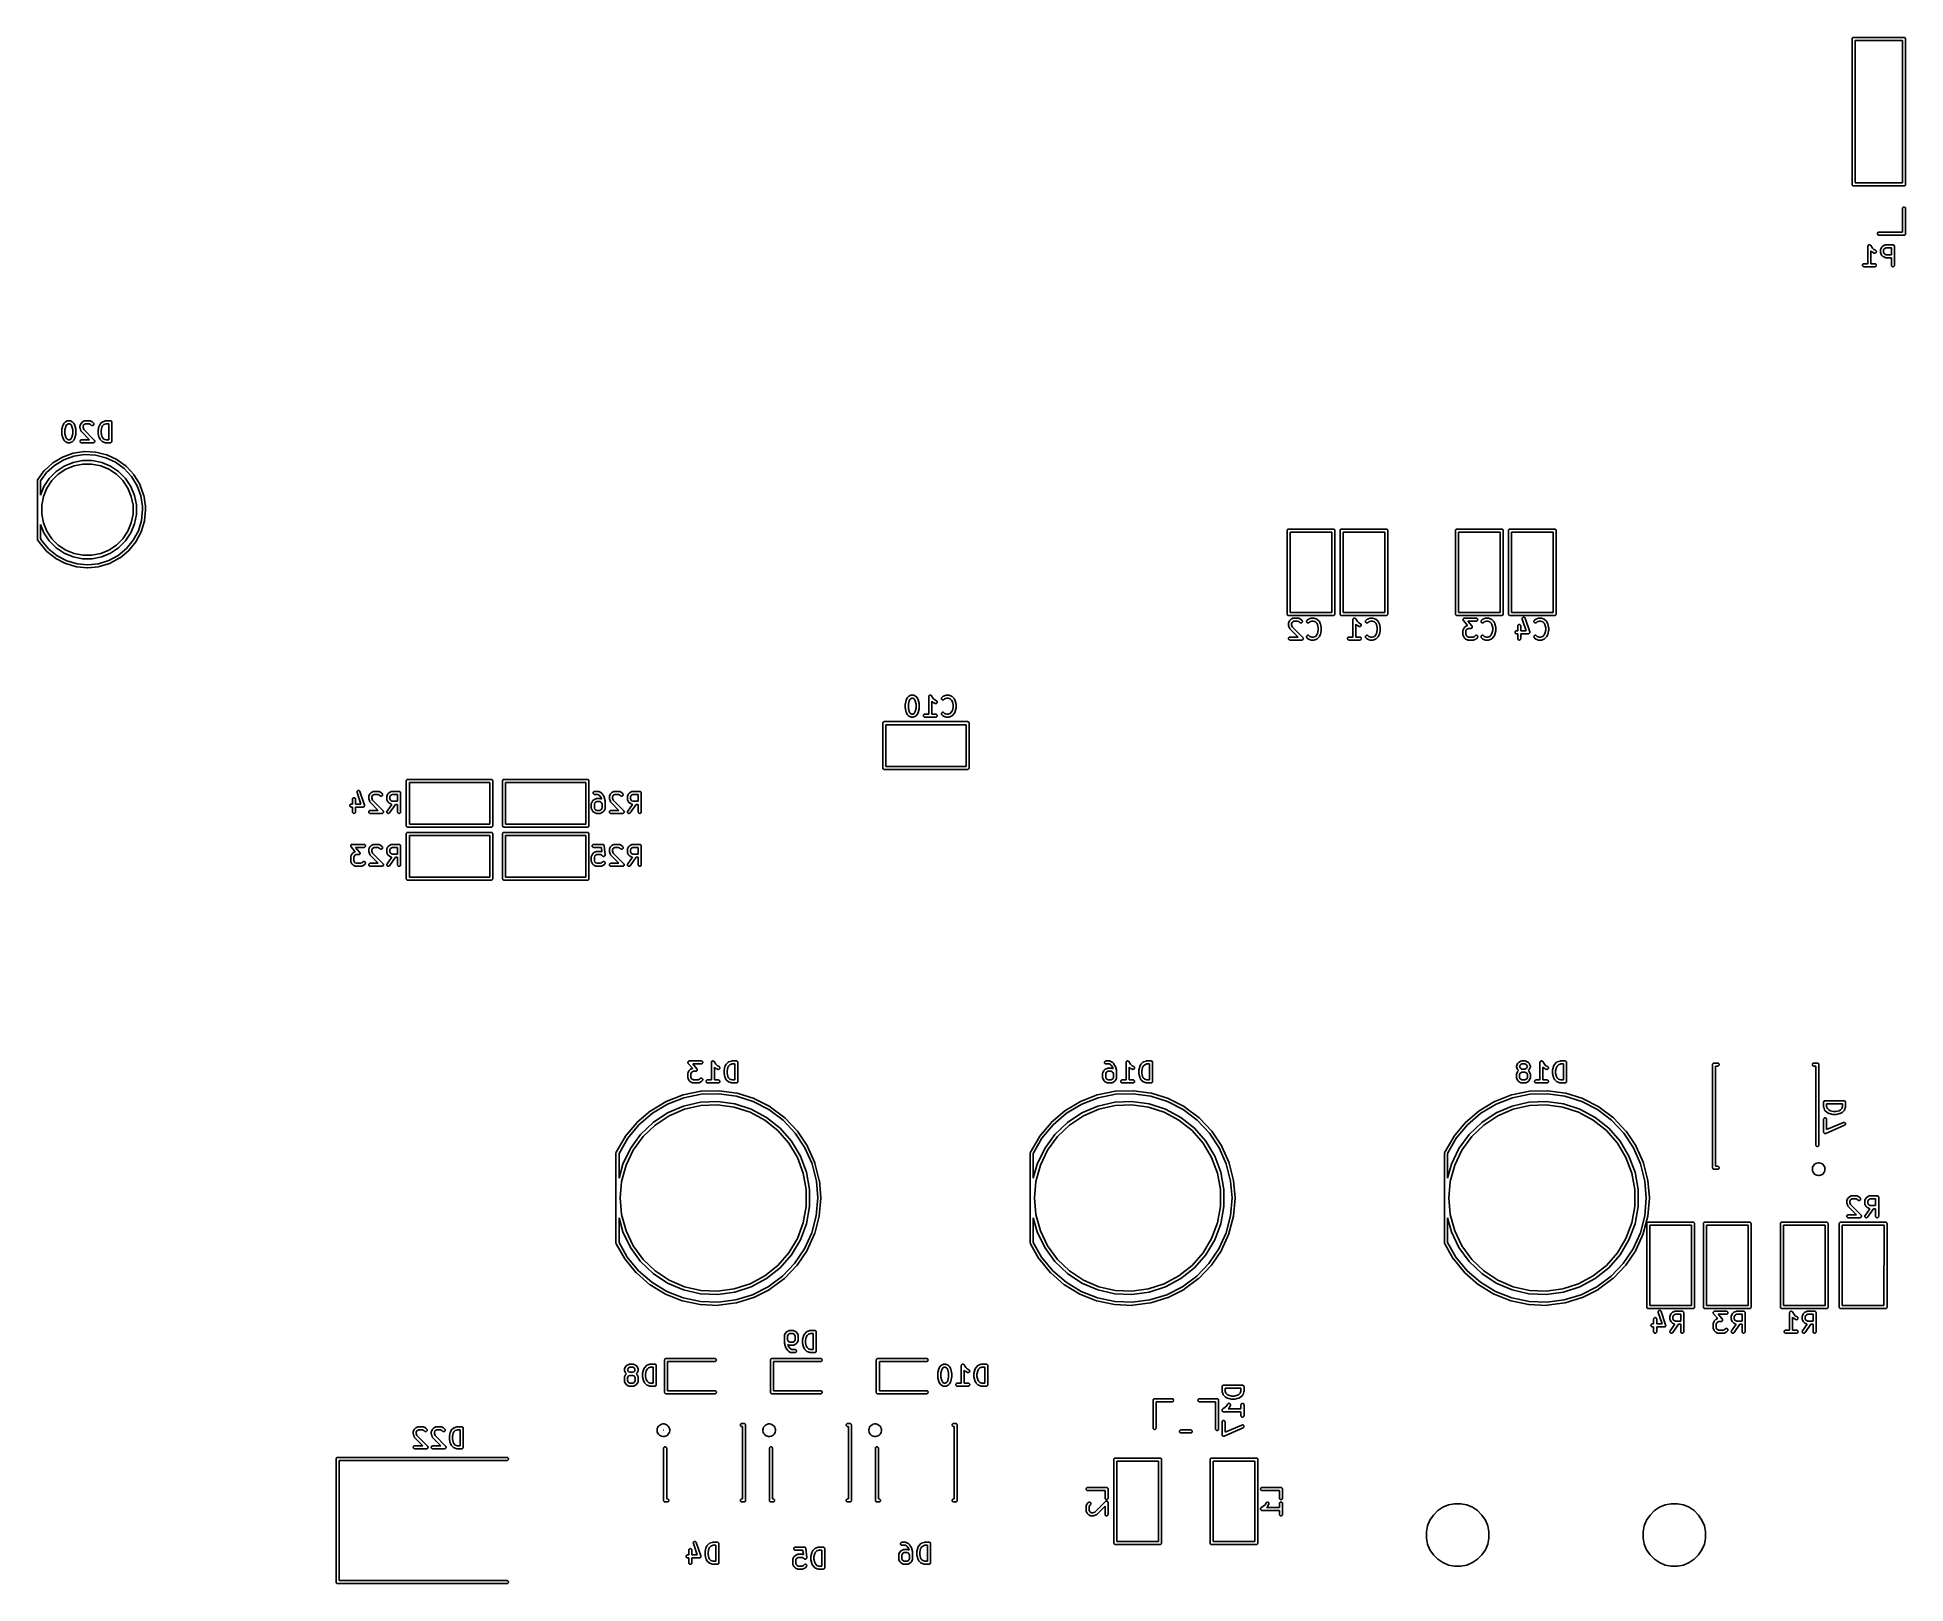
# Model space of a CAD drawing. Extents: x 145.4 to 244, y -155.2 to -73.6.
import ezdxf

# ---------------------------------------------------------------- set-up
doc = ezdxf.new("R2010")
doc.units = 0
doc.layers.add('BLACK', color=7, linetype='CONTINUOUS')

msp = doc.modelspace()

# ---------------------------------------------------------------- linework, layer by layer
at = {"layer": 'BLACK', "linetype": 'CONTINUOUS'}
for p, q in [((241.165, -73.7097), (241.166, -73.6941)), ((241.165, -73.7137), (241.165, -73.7097)), ((241.165, -81.3858), (241.165, -73.7137)), ((241.166, -73.6941), (241.171, -73.679)), ((241.171, -73.679), (241.178, -73.6651)), ((241.178, -73.6651), (241.188, -73.6529)), ((241.188, -73.6529), (241.201, -73.6429)), ((241.201, -73.6429), (241.214, -73.6355)), ((241.214, -73.6355), (241.23, -73.6309)), ((241.23, -73.6309), (241.241, -73.6297)), ((241.241, -73.6297), (241.245, -73.6294)), ((241.245, -73.6294), (241.249, -73.6297)), ((241.249, -73.6297), (243.901, -73.6297)), ((241.325, -73.7897), (241.325, -81.3097)), ((243.825, -73.7897), (241.325, -73.7897)), ((243.825, -81.3097), (243.825, -73.7897)), ((243.901, -73.6297), (243.905, -73.6294)), ((243.905, -73.6294), (243.909, -73.6297)), ((243.909, -73.6297), (243.921, -73.6309)), ((243.921, -73.6309), (243.936, -73.6355)), ((243.936, -73.6355), (243.95, -73.6429)), ((243.95, -73.6429), (243.962, -73.6529)), ((243.962, -73.6529), (243.972, -73.6651)), ((243.972, -73.6651), (243.979, -73.679)), ((243.979, -73.679), (243.984, -73.6941)), ((243.984, -73.6941), (243.986, -73.7097)), ((243.986, -73.7097), (243.985, -73.7137)), ((243.985, -73.7137), (243.985, -81.3858)), ((241.165, -81.3897), (241.165, -81.3858)), ((241.166, -81.4054), (241.165, -81.3897)), ((241.171, -81.4205), (241.166, -81.4054)), ((241.178, -81.4344), (241.171, -81.4205)), ((241.188, -81.4466), (241.178, -81.4344)), ((241.201, -81.4566), (241.188, -81.4466)), ((241.214, -81.464), (241.201, -81.4566)), ((241.23, -81.4686), (241.214, -81.464)), ((241.245, -81.4701), (241.23, -81.4686)), ((241.249, -81.4697), (241.245, -81.4701)), ((243.901, -81.4697), (241.249, -81.4697)), ((241.325, -81.3097), (243.825, -81.3097)), ((243.905, -81.4701), (243.901, -81.4697)), ((243.909, -81.4697), (243.905, -81.4701)), ((243.921, -81.4686), (243.909, -81.4697)), ((243.936, -81.464), (243.921, -81.4686)), ((243.95, -81.4566), (243.936, -81.464)), ((243.962, -81.4466), (243.95, -81.4566)), ((243.972, -81.4344), (243.962, -81.4466)), ((243.979, -81.4205), (243.972, -81.4344)), ((243.984, -81.4054), (243.979, -81.4205)), ((243.986, -81.3897), (243.984, -81.4054)), ((243.985, -81.3858), (243.986, -81.3897)), ((243.825, -82.6558), (243.826, -82.6441)), ((243.825, -83.9097), (243.825, -82.6558)), ((243.826, -82.6441), (243.831, -82.629)), ((243.831, -82.629), (243.838, -82.6151)), ((243.838, -82.6151), (243.848, -82.6029)), ((243.848, -82.6029), (243.861, -82.5929)), ((243.861, -82.5929), (243.874, -82.5855)), ((243.874, -82.5855), (243.89, -82.5809)), ((243.89, -82.5809), (243.905, -82.5794)), ((243.905, -82.5794), (243.921, -82.5809)), ((243.921, -82.5809), (243.936, -82.5855)), ((243.936, -82.5855), (243.95, -82.5929)), ((243.95, -82.5929), (243.962, -82.6029)), ((243.962, -82.6029), (243.972, -82.6151)), ((243.972, -82.6151), (243.979, -82.629)), ((243.979, -82.629), (243.984, -82.6441)), ((243.984, -82.6441), (243.985, -82.6558)), ((243.985, -82.6558), (243.985, -83.9858)), ((241.995, -84.651), (241.996, -84.6432)), ((241.995, -84.6511), (241.995, -84.651)), ((241.995, -84.6521), (241.995, -84.6511)), ((241.995, -84.6511), (241.995, -84.6511)), ((241.995, -84.6511), (241.995, -84.6511)), ((241.995, -85.5721), (241.995, -84.6521)), ((241.996, -84.6432), (241.997, -84.6356)), ((241.997, -84.6355), (241.999, -84.628)), ((241.997, -84.6356), (241.997, -84.6355)), ((241.997, -84.6355), (241.997, -84.6355)), ((241.999, -84.628), (242.002, -84.6207)), ((242.002, -84.6206), (242.005, -84.6139)), ((242.002, -84.6207), (242.002, -84.6206)), ((242.002, -84.6207), (242.002, -84.6207)), ((242.005, -84.6139), (242.009, -84.607)), ((242.009, -84.6069), (242.014, -84.6012)), ((242.009, -84.607), (242.009, -84.6069)), ((242.009, -84.607), (242.009, -84.607)), ((242.014, -84.6012), (242.019, -84.5951)), ((242.019, -84.595), (242.025, -84.5903)), ((242.019, -84.5951), (242.019, -84.595)), ((242.019, -84.595), (242.019, -84.595)), ((242.025, -84.5903), (242.031, -84.5852)), ((242.031, -84.5852), (242.038, -84.5816)), ((242.031, -84.5852), (242.031, -84.5852)), ((242.031, -84.5852), (242.031, -84.5852)), ((242.038, -84.5816), (242.045, -84.578)), ((242.045, -84.5779), (242.053, -84.5756)), ((242.045, -84.578), (242.045, -84.5779)), ((242.045, -84.578), (242.045, -84.578)), ((242.053, -84.5756), (242.06, -84.5736)), ((242.06, -84.5735), (242.068, -84.5728)), ((242.06, -84.5736), (242.06, -84.5735)), ((242.06, -84.5736), (242.06, -84.5736)), ((242.068, -84.5728), (242.076, -84.5721)), ((242.076, -84.5721), (242.076, -84.5721)), ((242.076, -84.5721), (242.083, -84.5729)), ((242.076, -84.5721), (242.076, -84.5721)), ((242.083, -84.5729), (242.091, -84.5737)), ((242.091, -84.5737), (242.091, -84.5737)), ((242.091, -84.5737), (242.091, -84.5738)), ((242.091, -84.5738), (242.099, -84.576)), ((242.099, -84.576), (242.106, -84.5783)), ((242.106, -84.5783), (242.106, -84.5784)), ((242.106, -84.5784), (242.106, -84.5784)), ((242.106, -84.5784), (242.113, -84.5819)), ((242.113, -84.5819), (242.12, -84.5857)), ((242.12, -84.5857), (242.12, -84.5858)), ((242.12, -84.5858), (242.12, -84.5858)), ((242.12, -84.5858), (242.126, -84.5906)), ((242.126, -84.5906), (242.132, -84.5957)), ((242.132, -84.5957), (242.132, -84.5957)), ((242.132, -84.5957), (242.132, -84.5957)), ((242.132, -84.5957), (242.137, -84.6018)), ((242.137, -84.6018), (242.142, -84.6077)), ((242.142, -84.6077), (242.233, -84.744)), ((242.233, -84.744), (242.313, -84.8245)), ((242.495, -83.9897), (242.496, -83.9741)), ((242.496, -84.0054), (242.495, -83.9897)), ((242.496, -83.9741), (242.501, -83.959)), ((242.501, -84.0205), (242.496, -84.0054)), ((242.501, -83.959), (242.508, -83.9451)), ((242.508, -84.0344), (242.501, -84.0205)), ((242.508, -83.9451), (242.518, -83.9329)), ((242.518, -84.0466), (242.508, -84.0344)), ((242.518, -83.9329), (242.531, -83.9229)), ((242.531, -84.0566), (242.518, -84.0466)), ((242.531, -83.9229), (242.544, -83.9155)), ((242.544, -84.064), (242.531, -84.0566)), ((242.544, -83.9155), (242.56, -83.9109)), ((242.56, -84.0686), (242.544, -84.064)), ((242.56, -83.9109), (242.571, -83.9097)), ((242.571, -84.0697), (242.56, -84.0686)), ((242.571, -83.9097), (243.825, -83.9097)), ((243.901, -84.0697), (242.571, -84.0697)), ((242.67, -84.8068), (242.718, -84.7116)), ((242.718, -84.7106), (242.721, -84.7068)), ((242.718, -84.7116), (242.718, -84.7106)), ((242.721, -84.7068), (242.723, -84.7029)), ((242.723, -84.7029), (242.725, -84.7003)), ((242.725, -84.7003), (242.727, -84.6975)), ((242.727, -84.6975), (242.73, -84.6943)), ((242.73, -84.6943), (242.733, -84.6908)), ((242.733, -84.6908), (242.781, -84.6432)), ((242.781, -84.6424), (242.785, -84.6396)), ((242.781, -84.6432), (242.781, -84.6424)), ((242.785, -84.6396), (242.788, -84.6365)), ((242.788, -84.6365), (242.791, -84.6347)), ((242.791, -84.6347), (242.794, -84.6326)), ((242.794, -84.6326), (242.798, -84.6306)), ((242.798, -84.6306), (242.801, -84.6282)), ((242.801, -84.6282), (242.897, -84.5806)), ((242.855, -84.7947), (242.822, -84.8615)), ((242.884, -84.7655), (242.855, -84.7947)), ((242.951, -84.7321), (242.884, -84.7655)), ((242.897, -84.5806), (242.898, -84.5801)), ((242.898, -84.5801), (242.9, -84.5793)), ((242.9, -84.5793), (242.902, -84.5782)), ((242.902, -84.5782), (242.907, -84.5766)), ((242.907, -84.5766), (242.912, -84.5747)), ((242.912, -84.5747), (242.915, -84.5743)), ((242.915, -84.5743), (242.917, -84.5736)), ((242.917, -84.5736), (242.922, -84.5731)), ((242.922, -84.5731), (242.928, -84.5723)), ((242.928, -84.5723), (242.93, -84.5724)), ((242.93, -84.5724), (242.932, -84.5721)), ((242.932, -84.5721), (243.313, -84.5721)), ((243.233, -84.7321), (242.951, -84.7321)), ((243.233, -85.0959), (243.233, -84.7321)), ((243.313, -84.5721), (243.314, -84.5721)), ((243.314, -84.5721), (243.314, -84.5721)), ((243.314, -84.5721), (243.314, -84.5721)), ((243.314, -84.5721), (243.314, -84.5721)), ((243.314, -84.5721), (243.322, -84.573)), ((243.322, -84.573), (243.329, -84.5738)), ((243.329, -84.5738), (243.33, -84.5738)), ((243.33, -84.5738), (243.33, -84.5739)), ((243.33, -84.5739), (243.337, -84.5762)), ((243.337, -84.5762), (243.344, -84.5784)), ((243.344, -84.5784), (243.345, -84.5785)), ((243.345, -84.5785), (243.345, -84.5786)), ((243.345, -84.5786), (243.351, -84.5822)), ((243.351, -84.5822), (243.358, -84.5858)), ((243.358, -84.5858), (243.358, -84.586)), ((243.358, -84.586), (243.358, -84.5861)), ((243.358, -84.5861), (243.364, -84.5909)), ((243.364, -84.5909), (243.37, -84.5957)), ((243.37, -84.5957), (243.37, -84.596)), ((243.37, -84.596), (243.37, -84.5961)), ((243.37, -84.5961), (243.375, -84.602)), ((243.375, -84.602), (243.38, -84.6078)), ((243.38, -84.6078), (243.38, -84.6081)), ((243.38, -84.6081), (243.38, -84.6083)), ((243.38, -84.6083), (243.384, -84.615)), ((243.384, -84.615), (243.387, -84.6216)), ((243.387, -84.6216), (243.387, -84.6219)), ((243.387, -84.6219), (243.387, -84.6222)), ((243.387, -84.6222), (243.39, -84.6294)), ((243.39, -84.6294), (243.392, -84.6366)), ((243.392, -84.6366), (243.392, -84.6369)), ((243.392, -84.6369), (243.392, -84.6371)), ((243.392, -84.6371), (243.393, -84.6447)), ((243.393, -84.6447), (243.393, -84.6521)), ((243.393, -84.6521), (243.393, -85.6521)), ((243.905, -84.0701), (243.901, -84.0697)), ((243.909, -84.0697), (243.905, -84.0701)), ((243.921, -84.0686), (243.909, -84.0697)), ((243.936, -84.064), (243.921, -84.0686)), ((243.95, -84.0566), (243.936, -84.064)), ((243.962, -84.0466), (243.95, -84.0566)), ((243.972, -84.0344), (243.962, -84.0466)), ((243.979, -84.0205), (243.972, -84.0344)), ((243.984, -84.0054), (243.979, -84.0205)), ((243.986, -83.9897), (243.984, -84.0054)), ((243.985, -83.9858), (243.986, -83.9897)), ((241.709, -85.6516), (241.711, -85.636)), ((241.711, -85.6671), (241.709, -85.6516)), ((241.711, -85.636), (241.716, -85.6211)), ((241.715, -85.6821), (241.711, -85.6671)), ((241.723, -85.6959), (241.715, -85.6821)), ((241.716, -85.6211), (241.723, -85.6074)), ((241.723, -85.6074), (241.733, -85.5954)), ((241.732, -85.7081), (241.723, -85.6959)), ((241.744, -85.7181), (241.732, -85.7081)), ((241.733, -85.5954), (241.745, -85.5855)), ((241.758, -85.7257), (241.744, -85.7181)), ((241.745, -85.5855), (241.759, -85.5782)), ((241.773, -85.7304), (241.758, -85.7257)), ((241.759, -85.5782), (241.774, -85.5736)), ((241.788, -85.7321), (241.773, -85.7304)), ((241.774, -85.5736), (241.789, -85.5721)), ((241.789, -85.7321), (241.788, -85.7321)), ((241.789, -85.5721), (241.995, -85.5721)), ((242.361, -85.7321), (241.789, -85.7321)), ((242.209, -84.9468), (242.155, -84.8929)), ((242.155, -84.8929), (242.155, -85.5721)), ((242.155, -85.5721), (242.361, -85.5721)), ((242.213, -84.9496), (242.209, -84.9468)), ((242.216, -84.9528), (242.213, -84.9496)), ((242.219, -84.9546), (242.216, -84.9528)), ((242.221, -84.9567), (242.219, -84.9546)), ((242.225, -84.9588), (242.221, -84.9567)), ((242.229, -84.9613), (242.225, -84.9588)), ((242.23, -84.9618), (242.229, -84.9613)), ((242.325, -85.0094), (242.23, -84.9618)), ((242.313, -84.8245), (242.397, -84.8663)), ((242.34, -85.015), (242.325, -85.0094)), ((242.355, -85.0176), (242.34, -85.015)), ((242.371, -85.0172), (242.355, -85.0176)), ((242.361, -85.5721), (242.362, -85.5721)), ((242.376, -85.7306), (242.361, -85.7321)), ((242.362, -85.5721), (242.378, -85.5739)), ((242.386, -85.0138), (242.371, -85.0172)), ((242.391, -85.7261), (242.376, -85.7306)), ((242.378, -85.5739), (242.392, -85.5786)), ((242.4, -85.0075), (242.386, -85.0138)), ((242.405, -85.7188), (242.391, -85.7261)), ((242.392, -85.5786), (242.406, -85.5861)), ((242.397, -84.8663), (242.398, -84.8668)), ((242.398, -84.8668), (242.411, -84.8753)), ((242.413, -84.9985), (242.4, -85.0075)), ((242.417, -85.7089), (242.405, -85.7188)), ((242.406, -85.5861), (242.418, -85.5961)), ((242.411, -84.8753), (242.422, -84.8862)), ((242.424, -84.9873), (242.413, -84.9985)), ((242.427, -85.6969), (242.417, -85.7089)), ((242.418, -85.5961), (242.428, -85.6083)), ((242.422, -84.8862), (242.431, -84.899)), ((242.432, -84.9741), (242.424, -84.9873)), ((242.435, -85.6831), (242.427, -85.6969)), ((242.428, -85.6083), (242.435, -85.6222)), ((242.431, -84.899), (242.437, -84.9133)), ((242.438, -84.9596), (242.432, -84.9741)), ((242.435, -85.6222), (242.439, -85.6371)), ((242.439, -85.6682), (242.435, -85.6831)), ((242.437, -84.9133), (242.44, -84.9286)), ((242.441, -84.9442), (242.438, -84.9596)), ((242.439, -85.6371), (242.441, -85.6527)), ((242.441, -85.6527), (242.439, -85.6682)), ((242.44, -84.9286), (242.441, -84.9442)), ((242.662, -84.8368), (242.663, -84.8314)), ((242.662, -84.8391), (242.662, -84.8368)), ((242.662, -84.8415), (242.662, -84.8391)), ((242.662, -84.8426), (242.662, -84.8415)), ((242.662, -84.9855), (242.662, -84.8426)), ((242.662, -84.9878), (242.662, -84.9855)), ((242.662, -84.9901), (242.662, -84.9878)), ((242.663, -84.9956), (242.662, -84.9901)), ((242.663, -84.8314), (242.664, -84.826)), ((242.663, -85.001), (242.663, -84.9956)), ((242.664, -85.0032), (242.663, -85.001)), ((242.664, -84.8237), (242.665, -84.8214)), ((242.664, -84.826), (242.664, -84.8237)), ((242.664, -85.0056), (242.664, -85.0032)), ((242.666, -85.0107), (242.664, -85.0056)), ((242.665, -84.8214), (242.667, -84.8163)), ((242.668, -85.0159), (242.666, -85.0107)), ((242.667, -84.8163), (242.668, -84.8111)), ((242.668, -84.8111), (242.669, -84.809)), ((242.669, -85.018), (242.668, -85.0159)), ((242.669, -84.809), (242.67, -84.8068)), ((242.67, -85.0202), (242.669, -85.018)), ((242.67, -85.0212), (242.67, -85.0202)), ((242.718, -85.1165), (242.67, -85.0212)), ((242.72, -85.1203), (242.718, -85.1165)), ((242.722, -85.1243), (242.72, -85.1203)), ((242.724, -85.1269), (242.722, -85.1243)), ((242.726, -85.1297), (242.724, -85.1269)), ((242.729, -85.133), (242.726, -85.1297)), ((242.732, -85.1365), (242.729, -85.133)), ((242.733, -85.1373), (242.732, -85.1365)), ((242.781, -85.1849), (242.733, -85.1373)), ((242.784, -85.1877), (242.781, -85.1849)), ((242.787, -85.1909), (242.784, -85.1877)), ((242.79, -85.1927), (242.787, -85.1909)), ((242.793, -85.1948), (242.79, -85.1927)), ((242.797, -85.1969), (242.793, -85.1948)), ((242.8, -85.1994), (242.797, -85.1969)), ((242.801, -85.1999), (242.8, -85.1994)), ((242.897, -85.2475), (242.801, -85.1999)), ((242.822, -84.8615), (242.822, -84.9666)), ((242.822, -84.9666), (242.855, -85.0333)), ((242.855, -85.0333), (242.884, -85.0626)), ((242.884, -85.0626), (242.951, -85.0959)), ((242.899, -85.2483), (242.897, -85.2475)), ((242.901, -85.2495), (242.899, -85.2483)), ((242.906, -85.2511), (242.901, -85.2495)), ((242.911, -85.2531), (242.906, -85.2511)), ((242.913, -85.2535), (242.911, -85.2531)), ((242.916, -85.2542), (242.913, -85.2535)), ((242.921, -85.2548), (242.916, -85.2542)), ((242.927, -85.2557), (242.921, -85.2548)), ((242.929, -85.2557), (242.927, -85.2557)), ((242.931, -85.2559), (242.929, -85.2557)), ((242.932, -85.2559), (242.931, -85.2559)), ((243.233, -85.2559), (242.932, -85.2559)), ((242.951, -85.0959), (243.233, -85.0959)), ((243.233, -85.6521), (243.233, -85.2559)), ((243.235, -85.6677), (243.233, -85.6521)), ((243.239, -85.6826), (243.235, -85.6677)), ((243.247, -85.6964), (243.239, -85.6826)), ((243.257, -85.7085), (243.247, -85.6964)), ((243.269, -85.7184), (243.257, -85.7085)), ((243.282, -85.7259), (243.269, -85.7184)), ((243.297, -85.7305), (243.282, -85.7259)), ((243.313, -85.7321), (243.297, -85.7305)), ((243.328, -85.7307), (243.313, -85.7321)), ((243.343, -85.7263), (243.328, -85.7307)), ((243.357, -85.7191), (243.343, -85.7263)), ((243.369, -85.7093), (243.357, -85.7191)), ((243.379, -85.6973), (243.369, -85.7093)), ((243.387, -85.6836), (243.379, -85.6973)), ((243.392, -85.6688), (243.387, -85.6836)), ((243.393, -85.6532), (243.392, -85.6688)), ((243.393, -85.6521), (243.393, -85.6532)), ((146.677, -94.3174), (146.678, -94.3111)), ((146.677, -94.3188), (146.677, -94.3174)), ((146.677, -94.3202), (146.677, -94.3188)), ((146.677, -94.3213), (146.677, -94.3202)), ((146.677, -94.5594), (146.677, -94.3213)), ((146.677, -94.5608), (146.677, -94.5594)), ((146.677, -94.5623), (146.677, -94.5608)), ((146.677, -94.5686), (146.677, -94.5623)), ((146.678, -94.575), (146.677, -94.5686)), ((146.678, -94.3047), (146.679, -94.3033)), ((146.678, -94.3111), (146.678, -94.3047)), ((146.679, -94.5763), (146.678, -94.575)), ((146.679, -94.3019), (146.727, -94.1115)), ((146.679, -94.3033), (146.679, -94.3019)), ((146.679, -94.5777), (146.679, -94.5763)), ((146.679, -94.5788), (146.679, -94.5777)), ((146.727, -94.7693), (146.679, -94.5788)), ((146.727, -94.1097), (146.73, -94.1028)), ((146.727, -94.11), (146.727, -94.1097)), ((146.727, -94.1104), (146.727, -94.11)), ((146.727, -94.1115), (146.727, -94.1104)), ((146.73, -94.1028), (146.732, -94.0957)), ((146.732, -94.0957), (146.733, -94.0954)), ((146.733, -94.0951), (146.78, -93.9998)), ((146.733, -94.0954), (146.733, -94.0951)), ((146.78, -93.9998), (146.781, -93.9988)), ((146.781, -93.9988), (146.783, -93.9951)), ((146.783, -93.9951), (146.785, -93.9911)), ((146.785, -93.9911), (146.787, -93.9885)), ((146.787, -93.9885), (146.789, -93.9857)), ((146.789, -93.9857), (146.792, -93.9825)), ((146.792, -93.9825), (146.795, -93.9791)), ((146.795, -93.9791), (146.843, -93.9314)), ((146.88, -94.1588), (146.837, -94.3312)), ((146.837, -94.3312), (146.837, -94.5496)), ((146.837, -94.5496), (146.88, -94.722)), ((146.843, -93.9314), (146.844, -93.9306)), ((146.844, -93.9306), (146.847, -93.9278)), ((146.847, -93.9278), (146.85, -93.9248)), ((146.85, -93.9248), (146.853, -93.923)), ((146.853, -93.923), (146.856, -93.9209)), ((146.856, -93.9209), (146.86, -93.9188)), ((146.86, -93.9188), (146.864, -93.9164)), ((146.864, -93.9164), (146.959, -93.8688)), ((146.918, -94.083), (146.88, -94.1588)), ((146.947, -94.0537), (146.918, -94.083)), ((147.014, -94.0204), (146.947, -94.0537)), ((146.959, -93.8688), (146.96, -93.8683)), ((146.96, -93.8683), (146.962, -93.8675)), ((146.962, -93.8675), (146.964, -93.8664)), ((146.964, -93.8664), (146.969, -93.8648)), ((146.969, -93.8648), (146.975, -93.863)), ((146.975, -93.863), (146.977, -93.8626)), ((146.977, -93.8626), (146.979, -93.8619)), ((146.979, -93.8619), (146.985, -93.8614)), ((146.985, -93.8614), (146.99, -93.8605)), ((146.99, -93.8605), (146.992, -93.8606)), ((146.992, -93.8606), (146.995, -93.8604)), ((146.995, -93.8604), (147.09, -93.8604)), ((147.071, -94.0204), (147.014, -94.0204)), ((147.138, -94.0537), (147.071, -94.0204)), ((147.09, -93.8604), (147.091, -93.8604)), ((147.091, -93.8604), (147.093, -93.8606)), ((147.093, -93.8606), (147.096, -93.8606)), ((147.096, -93.8606), (147.101, -93.8615)), ((147.101, -93.8615), (147.107, -93.8621)), ((147.107, -93.8621), (147.109, -93.8628)), ((147.109, -93.8628), (147.111, -93.8632)), ((147.111, -93.8632), (147.116, -93.8652)), ((147.116, -93.8652), (147.121, -93.8668)), ((147.121, -93.8668), (147.124, -93.868)), ((147.124, -93.868), (147.126, -93.8688)), ((147.126, -93.8688), (147.221, -93.9164)), ((147.167, -94.083), (147.138, -94.0537)), ((147.205, -94.1588), (147.167, -94.083)), ((147.248, -94.3312), (147.205, -94.1588)), ((147.205, -94.722), (147.248, -94.5496)), ((147.221, -93.9164), (147.222, -93.917)), ((147.222, -93.917), (147.226, -93.9194)), ((147.226, -93.9194), (147.23, -93.9215)), ((147.23, -93.9215), (147.232, -93.9236)), ((147.232, -93.9236), (147.235, -93.9254)), ((147.235, -93.9254), (147.238, -93.9286)), ((147.238, -93.9286), (147.242, -93.9314)), ((147.242, -93.9314), (147.289, -93.9791)), ((147.248, -94.5496), (147.248, -94.3312)), ((147.289, -93.9791), (147.29, -93.9798)), ((147.29, -93.9798), (147.293, -93.9834)), ((147.293, -93.9834), (147.296, -93.9866)), ((147.296, -93.9866), (147.298, -93.9894)), ((147.298, -93.9894), (147.3, -93.992)), ((147.3, -93.992), (147.302, -93.996)), ((147.302, -93.996), (147.304, -93.9998)), ((147.304, -93.9998), (147.352, -94.0951)), ((147.352, -94.0951), (147.352, -94.0961)), ((147.352, -94.0961), (147.353, -94.0964)), ((147.353, -94.0964), (147.353, -94.0967)), ((147.353, -94.0967), (147.355, -94.1037)), ((147.355, -94.1037), (147.358, -94.1107)), ((147.358, -94.1107), (147.358, -94.1111)), ((147.358, -94.1111), (147.358, -94.1115)), ((147.358, -94.1115), (147.406, -94.3019)), ((147.406, -94.5788), (147.358, -94.7693)), ((147.406, -94.3019), (147.406, -94.303)), ((147.406, -94.303), (147.406, -94.3044)), ((147.406, -94.3044), (147.406, -94.3058)), ((147.406, -94.3058), (147.407, -94.3121)), ((147.407, -94.5697), (147.406, -94.5761)), ((147.406, -94.5761), (147.406, -94.5774)), ((147.406, -94.5774), (147.406, -94.5788)), ((147.407, -94.3121), (147.408, -94.3185)), ((147.408, -94.5634), (147.407, -94.5697)), ((147.408, -94.3185), (147.408, -94.3199)), ((147.408, -94.3199), (147.408, -94.3213)), ((147.408, -94.3213), (147.408, -94.5594)), ((147.408, -94.5594), (147.408, -94.5605)), ((147.408, -94.5605), (147.408, -94.562)), ((147.408, -94.562), (147.408, -94.5634)), ((147.629, -94.125), (147.63, -94.1197)), ((147.629, -94.1274), (147.629, -94.125)), ((147.629, -94.1297), (147.629, -94.1274)), ((147.629, -94.1309), (147.629, -94.1297)), ((147.629, -94.2261), (147.629, -94.1309)), ((147.629, -94.2306), (147.629, -94.2261)), ((147.629, -94.2351), (147.629, -94.2306)), ((147.63, -94.2383), (147.629, -94.2351)), ((147.63, -94.1197), (147.631, -94.1142)), ((147.63, -94.2416), (147.63, -94.2383)), ((147.632, -94.2459), (147.63, -94.2416)), ((147.631, -94.112), (147.632, -94.1097)), ((147.631, -94.1142), (147.631, -94.112)), ((147.632, -94.1097), (147.634, -94.1046)), ((147.633, -94.2503), (147.632, -94.2459)), ((147.633, -94.2514), (147.633, -94.2503)), ((147.681, -94.3942), (147.633, -94.2514)), ((147.634, -94.1046), (147.635, -94.0993)), ((147.635, -94.0993), (147.637, -94.0973)), ((147.637, -94.0951), (147.685, -93.9998)), ((147.637, -94.0973), (147.637, -94.0951)), ((147.682, -94.3964), (147.681, -94.3942)), ((147.682, -94.3987), (147.682, -94.3964)), ((147.685, -94.4035), (147.682, -94.3987)), ((147.685, -93.9998), (147.686, -93.9988)), ((147.687, -94.4085), (147.685, -94.4035)), ((147.686, -93.9988), (147.688, -93.9951)), ((147.688, -94.4104), (147.687, -94.4085)), ((147.688, -93.9951), (147.69, -93.9911)), ((147.69, -94.4125), (147.688, -94.4104)), ((147.69, -93.9911), (147.692, -93.9885)), ((147.693, -94.4168), (147.69, -94.4125)), ((147.692, -93.9885), (147.694, -93.9857)), ((147.696, -94.4213), (147.693, -94.4168)), ((147.694, -93.9857), (147.697, -93.9825)), ((147.698, -94.4229), (147.696, -94.4213)), ((147.697, -93.9825), (147.7, -93.9791)), ((147.699, -94.4247), (147.698, -94.4229)), ((147.7, -94.4255), (147.699, -94.4247)), ((147.7, -93.9791), (147.748, -93.9314)), ((148.135, -94.8604), (147.7, -94.4255)), ((147.748, -93.9306), (147.752, -93.9278)), ((147.748, -93.9314), (147.748, -93.9306)), ((147.752, -93.9278), (147.755, -93.9248)), ((147.755, -93.9248), (147.758, -93.923)), ((147.758, -93.923), (147.761, -93.9209)), ((147.761, -93.9209), (147.765, -93.9188)), ((147.765, -93.9188), (147.768, -93.9164)), ((147.768, -93.9164), (147.864, -93.8688)), ((147.822, -94.083), (147.789, -94.1497)), ((147.789, -94.1497), (147.789, -94.2131)), ((147.789, -94.2131), (147.827, -94.3257)), ((147.852, -94.0537), (147.822, -94.083)), ((147.827, -94.3257), (148.385, -94.8838)), ((147.918, -94.0204), (147.852, -94.0537)), ((147.864, -93.8688), (147.865, -93.8683)), ((147.865, -93.8683), (147.867, -93.8675)), ((147.867, -93.8675), (147.869, -93.8664)), ((147.869, -93.8664), (147.874, -93.8648)), ((147.874, -93.8648), (147.879, -93.863)), ((147.879, -93.863), (147.882, -93.8626)), ((147.882, -93.8626), (147.884, -93.8619)), ((147.884, -93.8619), (147.889, -93.8614)), ((147.889, -93.8614), (147.895, -93.8605)), ((147.895, -93.8605), (147.897, -93.8606)), ((147.897, -93.8606), (147.899, -93.8604)), ((147.899, -93.8604), (148.138, -93.8604)), ((148.119, -94.0204), (147.918, -94.0204)), ((148.185, -94.0537), (148.119, -94.0204)), ((148.138, -93.8604), (148.139, -93.8604)), ((148.139, -93.8604), (148.141, -93.8606)), ((148.141, -93.8606), (148.143, -93.8606)), ((148.143, -93.8606), (148.149, -93.8615)), ((148.149, -93.8615), (148.154, -93.8621)), ((148.154, -93.8621), (148.156, -93.8628)), ((148.156, -93.8628), (148.159, -93.8632)), ((148.159, -93.8632), (148.164, -93.8652)), ((148.164, -93.8652), (148.169, -93.8668)), ((148.169, -93.8668), (148.171, -93.868)), ((148.171, -93.868), (148.173, -93.8688)), ((148.173, -93.8688), (148.269, -93.9164)), ((148.224, -94.0922), (148.185, -94.0537)), ((148.236, -94.1021), (148.224, -94.0922)), ((148.25, -94.1095), (148.236, -94.1021)), ((148.265, -94.114), (148.25, -94.1095)), ((148.28, -94.1156), (148.265, -94.114)), ((148.269, -93.9164), (148.27, -93.917)), ((148.27, -93.917), (148.273, -93.9194)), ((148.273, -93.9194), (148.277, -93.9215)), ((148.277, -93.9215), (148.28, -93.9236)), ((148.28, -93.9236), (148.283, -93.9254)), ((148.296, -94.1141), (148.28, -94.1156)), ((148.283, -93.9254), (148.286, -93.9286)), ((148.286, -93.9286), (148.289, -93.9314)), ((148.289, -93.9314), (148.337, -93.9791)), ((148.311, -94.1097), (148.296, -94.1141)), ((148.324, -94.1024), (148.311, -94.1097)), ((148.337, -94.0926), (148.324, -94.1024)), ((148.337, -93.9791), (148.338, -93.9798)), ((148.347, -94.0806), (148.337, -94.0926)), ((148.338, -93.9798), (148.347, -93.992)), ((148.347, -93.992), (148.355, -94.0059)), ((148.354, -94.0669), (148.347, -94.0806)), ((148.359, -94.052), (148.354, -94.0669)), ((148.355, -94.0059), (148.359, -94.0209)), ((148.359, -94.0209), (148.36, -94.0365)), ((148.36, -94.0365), (148.359, -94.052)), ((148.581, -94.365), (148.582, -94.3587)), ((148.582, -94.3664), (148.581, -94.365)), ((148.581, -94.3678), (148.582, -94.3664)), ((148.581, -94.369), (148.581, -94.3678)), ((148.581, -94.5118), (148.581, -94.369)), ((148.581, -94.5132), (148.581, -94.5118)), ((148.581, -94.5147), (148.581, -94.5132)), ((148.582, -94.521), (148.581, -94.5147)), ((148.582, -94.3587), (148.583, -94.3523)), ((148.583, -94.5273), (148.582, -94.521)), ((148.583, -94.3523), (148.584, -94.351)), ((148.583, -94.5287), (148.583, -94.5273)), ((148.583, -94.5301), (148.583, -94.5287)), ((148.584, -94.5312), (148.583, -94.5301)), ((148.584, -94.3495), (148.631, -94.1591)), ((148.584, -94.351), (148.584, -94.3495)), ((148.631, -94.7217), (148.584, -94.5312)), ((148.631, -94.1591), (148.632, -94.158)), ((148.632, -94.1573), (148.634, -94.1504)), ((148.632, -94.1576), (148.632, -94.1573)), ((148.632, -94.158), (148.632, -94.1576)), ((148.634, -94.1504), (148.637, -94.1434)), ((148.637, -94.1427), (148.685, -94.0475)), ((148.637, -94.143), (148.637, -94.1427)), ((148.637, -94.1434), (148.637, -94.143)), ((148.685, -94.0475), (148.686, -94.0465)), ((148.686, -94.0465), (148.688, -94.0427)), ((148.688, -94.0427), (148.69, -94.0387)), ((148.69, -94.0387), (148.692, -94.0362)), ((148.692, -94.0362), (148.694, -94.0334)), ((148.694, -94.0334), (148.697, -94.0301)), ((148.697, -94.0301), (148.7, -94.0267)), ((148.7, -94.0267), (148.795, -93.9314)), ((148.784, -94.2064), (148.741, -94.3788)), ((148.741, -94.3788), (148.741, -94.502)), ((148.741, -94.502), (148.784, -94.6744)), ((148.822, -94.1306), (148.784, -94.2064)), ((148.795, -93.9314), (148.796, -93.9306)), ((148.796, -93.9306), (148.798, -93.9292)), ((148.798, -93.9292), (148.8, -93.9275)), ((148.8, -93.9275), (148.804, -93.9243)), ((148.804, -93.9243), (148.808, -93.9209)), ((148.808, -93.9209), (148.81, -93.9198)), ((148.81, -93.9198), (148.812, -93.9185)), ((148.812, -93.9185), (148.817, -93.9162)), ((148.817, -93.9162), (148.822, -93.9137)), ((148.822, -93.9137), (148.824, -93.9131)), ((148.895, -94.0579), (148.822, -94.1306)), ((148.824, -93.9131), (148.827, -93.9121)), ((148.827, -93.9121), (148.969, -93.8645)), ((149.008, -94.0204), (148.895, -94.0579)), ((148.969, -93.8645), (148.97, -93.8641)), ((148.97, -93.8641), (148.975, -93.8632)), ((148.975, -93.8632), (148.979, -93.8619)), ((148.979, -93.8619), (148.982, -93.8616)), ((148.982, -93.8616), (148.986, -93.8609)), ((148.986, -93.8609), (148.99, -93.8608)), ((148.99, -93.8608), (148.995, -93.8604)), ((148.995, -93.8604), (149.233, -93.8604)), ((149.153, -94.0204), (149.008, -94.0204)), ((149.153, -94.8604), (149.153, -94.0204)), ((149.233, -93.8604), (149.233, -93.8604)), ((149.233, -93.8604), (149.233, -93.8604)), ((149.233, -93.8604), (149.234, -93.8604)), ((149.233, -93.8604), (149.233, -93.8604)), ((149.234, -93.8604), (149.241, -93.8612)), ((149.241, -93.8612), (149.249, -93.862)), ((149.249, -93.862), (149.249, -93.8621)), ((149.249, -93.8621), (149.249, -93.8621)), ((149.249, -93.8621), (149.257, -93.8644)), ((149.257, -93.8644), (149.264, -93.8666)), ((149.264, -93.8666), (149.264, -93.8668)), ((149.264, -93.8668), (149.264, -93.8668)), ((149.264, -93.8668), (149.271, -93.8705)), ((149.271, -93.8705), (149.278, -93.8741)), ((149.278, -93.8741), (149.278, -93.8742)), ((149.278, -93.8742), (149.278, -93.8744)), ((149.278, -93.8744), (149.284, -93.8792)), ((149.284, -93.8792), (149.29, -93.884)), ((149.29, -93.884), (149.29, -93.8842)), ((149.29, -93.8842), (149.29, -93.8844)), ((149.29, -93.8844), (149.295, -93.8902)), ((149.295, -93.8902), (149.299, -93.8961)), ((149.299, -93.8961), (149.3, -93.8964)), ((149.3, -93.8964), (149.3, -93.8966)), ((149.3, -93.8966), (149.303, -93.9032)), ((149.303, -93.9032), (149.307, -93.9099)), ((149.307, -93.9099), (149.307, -93.9102)), ((149.307, -93.9102), (149.307, -93.9104)), ((149.307, -93.9104), (149.309, -93.9177)), ((149.309, -93.9177), (149.311, -93.9248)), ((149.311, -93.9248), (149.311, -93.9251)), ((149.311, -93.9251), (149.311, -93.9254)), ((149.311, -93.9254), (149.312, -93.9329)), ((149.312, -93.9329), (149.313, -93.9404)), ((149.313, -93.9404), (149.313, -94.9404)), ((146.714, -95.7733), (147.264, -95.5766)), ((146.727, -94.7697), (146.727, -94.7693)), ((146.727, -94.77), (146.727, -94.7697)), ((146.729, -94.7771), (146.727, -94.77)), ((146.732, -94.784), (146.729, -94.7771)), ((146.732, -94.7843), (146.732, -94.784)), ((146.732, -94.7847), (146.732, -94.7843)), ((146.733, -94.7857), (146.732, -94.7847)), ((146.78, -94.8809), (146.733, -94.7857)), ((146.783, -94.8847), (146.78, -94.8809)), ((146.785, -94.8887), (146.783, -94.8847)), ((146.787, -94.8913), (146.785, -94.8887)), ((146.789, -94.8941), (146.787, -94.8913)), ((146.792, -94.8974), (146.789, -94.8941)), ((146.794, -94.9009), (146.792, -94.8974)), ((146.795, -94.9017), (146.794, -94.9009)), ((146.843, -94.9493), (146.795, -94.9017)), ((146.846, -94.9522), (146.843, -94.9493)), ((146.85, -94.9553), (146.846, -94.9522)), ((146.852, -94.9571), (146.85, -94.9553)), ((146.855, -94.9592), (146.852, -94.9571)), ((146.859, -94.9614), (146.855, -94.9592)), ((146.863, -94.9638), (146.859, -94.9614)), ((146.864, -94.9643), (146.863, -94.9638)), ((146.959, -95.0119), (146.864, -94.9643)), ((146.88, -94.722), (146.918, -94.7978)), ((146.918, -94.7978), (146.947, -94.827)), ((146.947, -94.827), (147.014, -94.8604)), ((146.961, -95.0128), (146.959, -95.0119)), ((146.963, -95.0139), (146.961, -95.0128)), ((146.968, -95.0156), (146.963, -95.0139)), ((146.973, -95.0175), (146.968, -95.0156)), ((146.976, -95.0179), (146.973, -95.0175)), ((146.978, -95.0186), (146.976, -95.0179)), ((146.983, -95.0192), (146.978, -95.0186)), ((146.989, -95.0202), (146.983, -95.0192)), ((146.991, -95.0201), (146.989, -95.0202)), ((146.994, -95.0204), (146.991, -95.0201)), ((146.995, -95.0204), (146.994, -95.0204)), ((147.09, -95.0204), (146.995, -95.0204)), ((147.014, -94.8604), (147.071, -94.8604)), ((147.071, -94.8604), (147.138, -94.827)), ((147.092, -95.0202), (147.09, -95.0204)), ((147.095, -95.0202), (147.092, -95.0202)), ((147.1, -95.0194), (147.095, -95.0202)), ((147.105, -95.0189), (147.1, -95.0194)), ((147.108, -95.0182), (147.105, -95.0189)), ((147.11, -95.0178), (147.108, -95.0182)), ((147.115, -95.0159), (147.11, -95.0178)), ((147.12, -95.0143), (147.115, -95.0159)), ((147.122, -95.0132), (147.12, -95.0143)), ((147.125, -95.0124), (147.122, -95.0132)), ((147.126, -95.0119), (147.125, -95.0124)), ((147.221, -94.9643), (147.126, -95.0119)), ((147.138, -94.827), (147.167, -94.7978)), ((147.167, -94.7978), (147.205, -94.722)), ((147.225, -94.9619), (147.221, -94.9643)), ((147.229, -94.9599), (147.225, -94.9619)), ((147.231, -94.9578), (147.229, -94.9599)), ((147.234, -94.956), (147.231, -94.9578)), ((147.237, -94.9529), (147.234, -94.956)), ((147.241, -94.9501), (147.237, -94.9529)), ((147.242, -94.9493), (147.241, -94.9501)), ((147.289, -94.9017), (147.242, -94.9493)), ((147.264, -95.5766), (147.265, -95.5763)), ((147.265, -95.5763), (147.272, -95.5746)), ((147.272, -95.5746), (147.279, -95.5728)), ((147.279, -95.5728), (147.856, -95.4867)), ((147.292, -94.8982), (147.289, -94.9017)), ((147.295, -94.895), (147.292, -94.8982)), ((147.297, -94.8922), (147.295, -94.895)), ((147.299, -94.8896), (147.297, -94.8922)), ((147.301, -94.8857), (147.299, -94.8896)), ((147.304, -94.8819), (147.301, -94.8857)), ((147.352, -94.7857), (147.304, -94.8809)), ((147.304, -94.8809), (147.304, -94.8819)), ((147.872, -95.6461), (147.31, -95.7299)), ((147.355, -94.778), (147.352, -94.785)), ((147.352, -94.785), (147.352, -94.7853)), ((147.352, -94.7853), (147.352, -94.7857)), ((147.358, -94.7711), (147.355, -94.778)), ((147.358, -94.7693), (147.358, -94.7704)), ((147.358, -94.7704), (147.358, -94.7707)), ((147.358, -94.7707), (147.358, -94.7711)), ((147.629, -94.9398), (147.631, -94.9243)), ((147.63, -94.9554), (147.629, -94.9398)), ((147.635, -94.9703), (147.63, -94.9554)), ((147.631, -94.9243), (147.635, -94.9094)), ((147.635, -94.9094), (147.643, -94.8956)), ((147.642, -94.9842), (147.635, -94.9703)), ((147.652, -94.9964), (147.642, -94.9842)), ((147.643, -94.8956), (147.653, -94.8836)), ((147.664, -95.0064), (147.652, -94.9964)), ((147.653, -94.8836), (147.665, -94.8737)), ((147.677, -95.0139), (147.664, -95.0064)), ((147.665, -94.8737), (147.678, -94.8664)), ((147.692, -95.0186), (147.677, -95.0139)), ((147.678, -94.8664), (147.693, -94.8619)), ((147.708, -95.0204), (147.692, -95.0186)), ((147.693, -94.8619), (147.709, -94.8604)), ((147.709, -95.0204), (147.708, -95.0204)), ((147.709, -94.8604), (148.135, -94.8604)), ((148.328, -95.0204), (147.709, -95.0204)), ((147.856, -95.4867), (147.857, -95.4865)), ((147.857, -95.4865), (147.864, -95.4863)), ((147.864, -95.4863), (147.871, -95.4859)), ((147.871, -95.4859), (148.454, -95.5135)), ((148.439, -95.6729), (147.872, -95.6461)), ((148.336, -95.0196), (148.328, -95.0204)), ((148.343, -95.0189), (148.336, -95.0196)), ((148.344, -95.0189), (148.343, -95.0189)), ((148.343, -95.0189), (148.343, -95.0189)), ((148.351, -95.0166), (148.344, -95.0189)), ((148.358, -95.0144), (148.351, -95.0166)), ((148.359, -95.0143), (148.358, -95.0144)), ((148.358, -95.0144), (148.358, -95.0144)), ((148.366, -95.0106), (148.359, -95.0143)), ((148.372, -95.0072), (148.366, -95.0106)), ((148.378, -95.002), (148.372, -95.007)), ((148.372, -95.007), (148.372, -95.0071)), ((148.372, -95.0071), (148.372, -95.0072)), ((148.384, -94.9973), (148.378, -95.002)), ((148.389, -94.9912), (148.384, -94.9971)), ((148.384, -94.9971), (148.384, -94.9972)), ((148.384, -94.9972), (148.384, -94.9973)), ((148.385, -94.8838), (148.385, -94.8844)), ((148.385, -94.8844), (148.385, -94.8844)), ((148.385, -94.8844), (148.385, -94.8844)), ((148.385, -94.8844), (148.385, -94.8846)), ((148.385, -94.8846), (148.39, -94.8906)), ((148.394, -94.9853), (148.389, -94.9912)), ((148.39, -94.8906), (148.395, -94.8966)), ((148.398, -94.9785), (148.394, -94.9851)), ((148.394, -94.9851), (148.394, -94.9852)), ((148.394, -94.9852), (148.394, -94.9853)), ((148.395, -94.8966), (148.395, -94.8967)), ((148.395, -94.8967), (148.395, -94.8968)), ((148.395, -94.8968), (148.399, -94.9037)), ((148.402, -94.9716), (148.398, -94.9785)), ((148.399, -94.9037), (148.402, -94.9104)), ((148.402, -94.9104), (148.402, -94.9105)), ((148.402, -94.9105), (148.402, -94.9107)), ((148.402, -94.9107), (148.404, -94.9179)), ((148.404, -94.9641), (148.402, -94.9714)), ((148.402, -94.9714), (148.402, -94.9715)), ((148.402, -94.9715), (148.402, -94.9716)), ((148.404, -94.9179), (148.407, -94.9254)), ((148.406, -94.9567), (148.404, -94.9641)), ((148.407, -94.9488), (148.406, -94.9565)), ((148.406, -94.9565), (148.406, -94.9566)), ((148.406, -94.9566), (148.406, -94.9567)), ((148.407, -94.9254), (148.407, -94.9255)), ((148.407, -94.9255), (148.407, -94.9257)), ((148.407, -94.9257), (148.407, -94.9332)), ((148.407, -94.9332), (148.408, -94.9409)), ((148.408, -94.9412), (148.407, -94.9488)), ((148.408, -94.9409), (148.408, -94.9411)), ((148.408, -94.9411), (148.408, -94.9412)), ((148.454, -95.5135), (148.455, -95.5135)), ((148.455, -95.5135), (148.463, -95.5147)), ((148.463, -95.5147), (148.47, -95.5157)), ((148.47, -95.5157), (149.036, -95.656)), ((148.631, -94.722), (148.631, -94.7217)), ((148.632, -94.7224), (148.631, -94.722)), ((148.634, -94.7294), (148.632, -94.7224)), ((148.637, -94.7364), (148.634, -94.7294)), ((148.637, -94.7367), (148.637, -94.7364)), ((148.637, -94.7371), (148.637, -94.7367)), ((148.637, -94.7381), (148.637, -94.7371)), ((148.685, -94.8333), (148.637, -94.7381)), ((148.687, -94.8371), (148.685, -94.8333)), ((148.69, -94.8411), (148.687, -94.8371)), ((148.692, -94.8437), (148.69, -94.8411)), ((148.693, -94.8465), (148.692, -94.8437)), ((148.696, -94.8498), (148.693, -94.8465)), ((148.699, -94.8533), (148.696, -94.8498)), ((148.7, -94.8541), (148.699, -94.8533)), ((148.795, -94.9493), (148.7, -94.8541)), ((148.784, -94.6744), (148.822, -94.7501)), ((148.797, -94.9508), (148.795, -94.9493)), ((148.799, -94.9526), (148.797, -94.9508)), ((148.803, -94.9558), (148.799, -94.9526)), ((148.807, -94.9592), (148.803, -94.9558)), ((148.809, -94.9603), (148.807, -94.9592)), ((148.811, -94.9617), (148.809, -94.9603)), ((148.816, -94.964), (148.811, -94.9617)), ((148.821, -94.9666), (148.816, -94.964)), ((148.823, -94.9673), (148.821, -94.9666)), ((148.822, -94.7501), (148.895, -94.8228)), ((148.825, -94.9683), (148.823, -94.9673)), ((148.827, -94.9687), (148.825, -94.9683)), ((148.969, -95.0163), (148.827, -94.9687)), ((148.895, -94.8228), (149.008, -94.8604)), ((148.974, -95.0173), (148.969, -95.0163)), ((148.978, -95.0186), (148.974, -95.0173)), ((148.981, -95.019), (148.978, -95.0186)), ((148.985, -95.0197), (148.981, -95.019)), ((148.989, -95.0199), (148.985, -95.0197)), ((148.994, -95.0204), (148.989, -95.0199)), ((148.995, -95.0204), (148.994, -95.0204)), ((149.233, -95.0204), (148.995, -95.0204)), ((149.008, -94.8604), (149.153, -94.8604)), ((149.24, -95.0196), (149.233, -95.0204)), ((149.248, -95.019), (149.24, -95.0196)), ((149.255, -95.0167), (149.248, -95.0189)), ((149.248, -95.0189), (149.248, -95.0189)), ((149.248, -95.0189), (149.248, -95.019)), ((149.263, -95.0146), (149.255, -95.0167)), ((149.27, -95.0108), (149.263, -95.0143)), ((149.263, -95.0143), (149.263, -95.0144)), ((149.263, -95.0144), (149.263, -95.0146)), ((149.277, -95.0073), (149.27, -95.0108)), ((149.283, -95.0022), (149.277, -95.007)), ((149.277, -95.007), (149.277, -95.0071)), ((149.277, -95.0071), (149.277, -95.0073)), ((149.289, -94.9975), (149.283, -95.0022)), ((149.294, -94.9913), (149.289, -94.9971)), ((149.289, -94.9971), (149.289, -94.9973)), ((149.289, -94.9973), (149.289, -94.9975)), ((149.299, -94.9856), (149.294, -94.9913)), ((149.303, -94.9785), (149.299, -94.9851)), ((149.299, -94.9851), (149.299, -94.9853)), ((149.299, -94.9853), (149.299, -94.9856)), ((149.306, -94.9719), (149.303, -94.9785)), ((149.307, -94.9714), (149.306, -94.9716)), ((149.306, -94.9716), (149.306, -94.9719)), ((149.309, -94.9642), (149.307, -94.9714)), ((149.311, -94.957), (149.309, -94.9642)), ((149.312, -94.9489), (149.311, -94.9565)), ((149.311, -94.9565), (149.311, -94.9567)), ((149.311, -94.9567), (149.311, -94.957)), ((149.313, -94.9415), (149.312, -94.9489)), ((149.313, -94.9404), (149.313, -94.9409)), ((149.313, -94.9409), (149.313, -94.9409)), ((149.313, -94.9409), (149.313, -94.941)), ((149.313, -94.941), (149.313, -94.9415)), ((145.397, -96.956), (145.743, -96.4915)), ((145.867, -96.5935), (145.538, -97.0337)), ((145.743, -96.4915), (145.744, -96.4906)), ((145.744, -96.4906), (145.749, -96.4853)), ((145.749, -96.4853), (145.754, -96.48)), ((145.754, -96.48), (146.187, -96.0888)), ((146.288, -96.2128), (145.867, -96.5935)), ((146.009, -96.9026), (146.369, -96.5422)), ((146.187, -96.0888), (146.188, -96.0881)), ((146.188, -96.0881), (146.193, -96.0839)), ((146.193, -96.0839), (146.199, -96.0795)), ((146.199, -96.0795), (146.7, -95.7799)), ((146.775, -95.9213), (146.288, -96.2128)), ((146.369, -96.5422), (146.793, -96.259)), ((146.878, -96.4178), (146.483, -96.6813)), ((146.7, -95.7799), (146.701, -95.7794)), ((146.701, -95.7794), (146.708, -95.7764)), ((146.708, -95.7764), (146.714, -95.7733)), ((147.31, -95.7299), (146.775, -95.9213)), ((146.793, -96.259), (147.264, -96.064)), ((147.316, -96.2362), (146.878, -96.4178)), ((147.264, -96.064), (147.764, -95.9645)), ((147.781, -96.1437), (147.316, -96.2362)), ((147.764, -95.9645), (148.273, -95.9645)), ((148.256, -96.1437), (147.781, -96.1437)), ((148.721, -96.2362), (148.256, -96.1437)), ((148.273, -95.9645), (148.773, -96.064)), ((148.99, -95.8094), (148.439, -95.6729)), ((149.159, -96.4178), (148.721, -96.2362)), ((148.773, -96.064), (149.244, -96.259)), ((149.504, -96.0504), (148.99, -95.8094)), ((149.036, -95.656), (149.037, -95.6563)), ((149.037, -95.6563), (149.044, -95.6588)), ((149.044, -95.6588), (149.051, -95.6612)), ((149.051, -95.6612), (149.579, -95.9088)), ((149.554, -96.6813), (149.159, -96.4178)), ((149.244, -96.259), (149.668, -96.5422)), ((149.962, -96.3866), (149.504, -96.0504)), ((149.579, -95.9088), (149.58, -95.9093)), ((149.58, -95.9093), (149.587, -95.9131)), ((149.587, -95.9131), (149.593, -95.9168)), ((149.593, -95.9168), (150.063, -96.2623)), ((149.668, -96.5422), (150.028, -96.9026)), ((150.346, -96.8054), (149.962, -96.3866)), ((150.063, -96.2623), (150.064, -96.263)), ((150.064, -96.263), (150.069, -96.2679)), ((150.069, -96.2679), (150.075, -96.2728)), ((150.075, -96.2728), (150.469, -96.7031)), ((145.379, -97.0031), (145.38, -96.9913)), ((145.379, -100.101), (145.379, -97.0031)), ((145.38, -96.9913), (145.384, -96.9762)), ((145.384, -96.9762), (145.392, -96.9623)), ((145.392, -96.9623), (145.397, -96.956)), ((145.538, -97.0337), (145.538, -97.7778)), ((145.538, -97.7778), (145.726, -97.3264)), ((145.884, -97.4112), (145.703, -97.8495)), ((145.726, -97.3264), (146.009, -96.9026)), ((146.148, -97.0168), (145.884, -97.4112)), ((146.483, -96.6813), (146.148, -97.0168)), ((149.889, -97.0168), (149.554, -96.6813)), ((150.153, -97.4112), (149.889, -97.0168)), ((150.028, -96.9026), (150.311, -97.3264)), ((150.334, -97.8495), (150.153, -97.4112)), ((150.311, -97.3264), (150.507, -97.7973)), ((150.64, -97.2906), (150.346, -96.8054)), ((150.469, -96.7031), (150.47, -96.7039)), ((150.47, -96.7039), (150.474, -96.7098)), ((150.474, -96.7098), (150.478, -96.7156)), ((150.478, -96.7156), (150.781, -97.2142)), ((150.836, -97.8239), (150.64, -97.2906)), ((150.781, -97.2142), (150.782, -97.2152)), ((150.782, -97.2152), (150.785, -97.2217)), ((150.785, -97.2217), (150.788, -97.2283)), ((150.788, -97.2283), (150.989, -97.7763)), ((145.703, -97.8495), (145.61, -98.3148)), ((145.61, -98.3148), (145.61, -98.7892)), ((150.427, -98.3148), (150.334, -97.8495)), ((150.427, -98.7892), (150.427, -98.3148)), ((150.507, -97.7973), (150.606, -98.2972)), ((150.606, -98.2972), (150.606, -98.8068)), ((150.924, -98.3877), (150.836, -97.8239)), ((150.873, -99.1167), (150.928, -98.549)), ((150.928, -98.549), (150.924, -98.3877)), ((150.989, -97.7763), (150.989, -97.7774)), ((150.989, -97.7774), (150.991, -97.7844)), ((150.991, -97.7844), (150.992, -97.7914)), ((150.992, -97.7914), (151.083, -98.368)), ((151.088, -98.5593), (151.031, -99.1401)), ((151.083, -98.368), (151.083, -98.3691)), ((151.083, -98.3691), (151.083, -98.3736)), ((151.083, -98.3736), (151.084, -98.3781)), ((151.084, -98.3781), (151.088, -98.5502)), ((151.088, -98.5502), (151.088, -98.5513)), ((151.088, -98.5513), (151.088, -98.5558)), ((151.088, -98.5558), (151.088, -98.5593)), ((145.726, -99.7776), (145.538, -99.3262)), ((145.538, -99.3262), (145.538, -100.073)), ((145.61, -98.7892), (145.703, -99.2545)), ((145.703, -99.2545), (145.884, -99.6928)), ((150.153, -99.6928), (150.334, -99.2545)), ((150.507, -99.3067), (150.311, -99.7776)), ((150.334, -99.2545), (150.427, -98.7892)), ((150.606, -98.8068), (150.507, -99.3067)), ((150.709, -99.6603), (150.873, -99.1167)), ((151.028, -99.1554), (150.86, -99.7141)), ((151.03, -99.1483), (151.028, -99.1554)), ((151.031, -99.1412), (151.03, -99.1483)), ((151.031, -99.1401), (151.031, -99.1412)), ((211.361, -99.5972), (211.373, -99.5872)), ((211.373, -99.5872), (211.387, -99.5797)), ((211.387, -99.5797), (211.402, -99.5752)), ((211.402, -99.5752), (211.414, -99.574)), ((211.414, -99.574), (211.418, -99.5736)), ((211.418, -99.5736), (211.422, -99.574)), ((211.422, -99.574), (213.774, -99.574)), ((213.774, -99.574), (213.778, -99.5736)), ((213.778, -99.5736), (213.782, -99.574)), ((213.782, -99.574), (213.794, -99.5752)), ((213.794, -99.5752), (213.809, -99.5797)), ((213.809, -99.5797), (213.823, -99.5872)), ((213.823, -99.5872), (213.835, -99.5972)), ((214.155, -99.5972), (214.167, -99.5872)), ((214.167, -99.5872), (214.181, -99.5797)), ((214.181, -99.5797), (214.196, -99.5752)), ((214.196, -99.5752), (214.208, -99.574)), ((214.208, -99.574), (214.212, -99.5736)), ((214.212, -99.5736), (214.216, -99.574)), ((214.216, -99.574), (216.568, -99.574)), ((216.568, -99.574), (216.572, -99.5736)), ((216.572, -99.5736), (216.576, -99.574)), ((216.576, -99.574), (216.588, -99.5752)), ((216.588, -99.5752), (216.603, -99.5797)), ((216.603, -99.5797), (216.617, -99.5872)), ((216.617, -99.5872), (216.629, -99.5972)), ((220.251, -99.5972), (220.263, -99.5872)), ((220.263, -99.5872), (220.277, -99.5797)), ((220.277, -99.5797), (220.292, -99.5752)), ((220.292, -99.5752), (220.304, -99.574)), ((220.304, -99.574), (220.308, -99.5736)), ((220.308, -99.5736), (220.312, -99.574)), ((220.312, -99.574), (222.664, -99.574)), ((222.664, -99.574), (222.668, -99.5736)), ((222.668, -99.5736), (222.672, -99.574)), ((222.672, -99.574), (222.684, -99.5752)), ((222.684, -99.5752), (222.699, -99.5797)), ((222.699, -99.5797), (222.713, -99.5872)), ((222.713, -99.5872), (222.725, -99.5972)), ((223.045, -99.5972), (223.057, -99.5872)), ((223.057, -99.5872), (223.071, -99.5797)), ((223.071, -99.5797), (223.086, -99.5752)), ((223.086, -99.5752), (223.098, -99.574)), ((223.098, -99.574), (223.102, -99.5736)), ((223.102, -99.5736), (223.106, -99.574)), ((223.106, -99.574), (225.458, -99.574)), ((225.458, -99.574), (225.462, -99.5736)), ((225.462, -99.5736), (225.466, -99.574)), ((225.466, -99.574), (225.478, -99.5752)), ((225.478, -99.5752), (225.493, -99.5797)), ((225.493, -99.5797), (225.507, -99.5872)), ((225.507, -99.5872), (225.519, -99.5972)), ((145.38, -100.113), (145.379, -100.101)), ((145.384, -100.128), (145.38, -100.113)), ((145.392, -100.142), (145.384, -100.128)), ((145.394, -100.145), (145.392, -100.142)), ((145.484, -100.285), (145.394, -100.145)), ((145.487, -100.288), (145.484, -100.285)), ((145.49, -100.292), (145.487, -100.288)), ((145.49, -100.293), (145.49, -100.292)), ((145.866, -100.74), (145.49, -100.293)), ((145.538, -100.073), (145.616, -100.194)), ((145.616, -100.194), (145.983, -100.631)), ((146.009, -100.201), (145.726, -99.7776)), ((145.884, -99.6928), (146.148, -100.087)), ((146.369, -100.562), (146.009, -100.201)), ((146.148, -100.087), (146.483, -100.423)), ((146.793, -100.845), (146.369, -100.562)), ((146.483, -100.423), (146.878, -100.686)), ((149.159, -100.686), (149.554, -100.423)), ((149.668, -100.562), (149.244, -100.845)), ((149.554, -100.423), (149.889, -100.087)), ((150.028, -100.201), (149.668, -100.562)), ((149.889, -100.087), (150.153, -99.6928)), ((150.311, -99.7776), (150.028, -100.201)), ((150.083, -100.602), (150.442, -100.162)), ((150.571, -100.257), (150.202, -100.709)), ((150.442, -100.162), (150.709, -99.6603)), ((150.575, -100.251), (150.571, -100.257)), ((150.579, -100.245), (150.575, -100.251)), ((150.58, -100.244), (150.579, -100.245)), ((150.854, -99.7285), (150.58, -100.244)), ((150.856, -99.7219), (150.854, -99.7285)), ((150.859, -99.7152), (150.856, -99.7219)), ((150.86, -99.7141), (150.859, -99.7152)), ((211.338, -99.654), (211.339, -99.6383)), ((211.338, -99.6579), (211.338, -99.654)), ((211.338, -104.05), (211.338, -99.6579)), ((211.339, -99.6383), (211.344, -99.6232)), ((211.344, -99.6232), (211.351, -99.6093)), ((211.351, -99.6093), (211.361, -99.5972)), ((211.498, -99.734), (211.498, -103.974)), ((213.698, -99.734), (211.498, -99.734)), ((213.698, -103.974), (213.698, -99.734)), ((213.835, -99.5972), (213.845, -99.6093)), ((213.845, -99.6093), (213.852, -99.6232)), ((213.852, -99.6232), (213.857, -99.6383)), ((213.857, -99.6383), (213.858, -99.654)), ((213.858, -99.654), (213.858, -99.6579)), ((213.858, -99.6579), (213.858, -104.05)), ((214.132, -99.654), (214.133, -99.6383)), ((214.132, -99.6579), (214.132, -99.654)), ((214.132, -104.05), (214.132, -99.6579)), ((214.133, -99.6383), (214.138, -99.6232)), ((214.138, -99.6232), (214.145, -99.6093)), ((214.145, -99.6093), (214.155, -99.5972)), ((214.292, -99.734), (214.292, -103.974)), ((216.492, -99.734), (214.292, -99.734)), ((216.492, -103.974), (216.492, -99.734)), ((216.629, -99.5972), (216.639, -99.6093)), ((216.639, -99.6093), (216.646, -99.6232)), ((216.646, -99.6232), (216.651, -99.6383)), ((216.651, -99.6383), (216.652, -99.654)), ((216.652, -99.654), (216.652, -99.6579)), ((216.652, -99.6579), (216.652, -104.05)), ((220.228, -99.654), (220.229, -99.6383)), ((220.228, -99.6579), (220.228, -99.654)), ((220.228, -104.05), (220.228, -99.6579)), ((220.229, -99.6383), (220.234, -99.6232)), ((220.234, -99.6232), (220.241, -99.6093)), ((220.241, -99.6093), (220.251, -99.5972)), ((220.388, -99.734), (220.388, -103.974)), ((222.588, -99.734), (220.388, -99.734)), ((222.588, -103.974), (222.588, -99.734)), ((222.725, -99.5972), (222.735, -99.6093)), ((222.735, -99.6093), (222.742, -99.6232)), ((222.742, -99.6232), (222.747, -99.6383)), ((222.747, -99.6383), (222.748, -99.654)), ((222.748, -99.654), (222.748, -99.6579)), ((222.748, -99.6579), (222.748, -104.05)), ((223.022, -99.654), (223.023, -99.6383)), ((223.022, -99.6579), (223.022, -99.654)), ((223.022, -104.05), (223.022, -99.6579)), ((223.023, -99.6383), (223.028, -99.6232)), ((223.028, -99.6232), (223.035, -99.6093)), ((223.035, -99.6093), (223.045, -99.5972)), ((223.182, -99.734), (223.182, -103.974)), ((225.382, -99.734), (223.182, -99.734)), ((225.382, -103.974), (225.382, -99.734)), ((225.519, -99.5972), (225.529, -99.6093)), ((225.529, -99.6093), (225.536, -99.6232)), ((225.536, -99.6232), (225.541, -99.6383)), ((225.541, -99.6383), (225.542, -99.654)), ((225.542, -99.654), (225.542, -99.6579)), ((225.542, -99.6579), (225.542, -104.05)), ((145.871, -100.745), (145.866, -100.74)), ((145.876, -100.75), (145.871, -100.745)), ((145.877, -100.751), (145.876, -100.75)), ((146.332, -101.117), (145.877, -100.751)), ((145.983, -100.631), (146.426, -100.987)), ((146.338, -101.121), (146.332, -101.117)), ((146.344, -101.125), (146.338, -101.121)), ((146.345, -101.125), (146.344, -101.125)), ((146.862, -101.395), (146.345, -101.125)), ((146.426, -100.987), (146.929, -101.25)), ((147.264, -101.04), (146.793, -100.845)), ((146.868, -101.398), (146.862, -101.395)), ((146.875, -101.401), (146.868, -101.398)), ((146.876, -101.401), (146.875, -101.401)), ((147.436, -101.566), (146.876, -101.401)), ((146.878, -100.686), (147.316, -100.868)), ((146.929, -101.25), (147.474, -101.41)), ((147.764, -101.139), (147.264, -101.04)), ((147.316, -100.868), (147.781, -100.96)), ((147.474, -101.41), (148.039, -101.462)), ((148.273, -101.139), (147.764, -101.139)), ((147.781, -100.96), (148.256, -100.96)), ((148.039, -101.462), (148.604, -101.402)), ((148.629, -101.56), (148.048, -101.621)), ((148.256, -100.96), (148.721, -100.868)), ((148.773, -101.04), (148.273, -101.139)), ((148.604, -101.402), (149.146, -101.234)), ((148.636, -101.559), (148.629, -101.56)), ((148.643, -101.558), (148.636, -101.559)), ((148.644, -101.557), (148.643, -101.558)), ((149.201, -101.385), (148.644, -101.557)), ((148.721, -100.868), (149.159, -100.686)), ((149.244, -100.845), (148.773, -101.04)), ((149.146, -101.234), (149.646, -100.964)), ((149.208, -101.382), (149.201, -101.385)), ((149.215, -101.379), (149.208, -101.382)), ((149.216, -101.379), (149.215, -101.379)), ((149.729, -101.101), (149.216, -101.379)), ((149.646, -100.964), (150.083, -100.602)), ((149.735, -101.097), (149.729, -101.101)), ((149.741, -101.093), (149.735, -101.097)), ((149.742, -101.092), (149.741, -101.093)), ((150.191, -100.72), (149.742, -101.092)), ((150.197, -100.715), (150.191, -100.72)), ((150.202, -100.71), (150.197, -100.715)), ((150.202, -100.709), (150.202, -100.71)), ((147.443, -101.567), (147.436, -101.566)), ((147.45, -101.569), (147.443, -101.567)), ((147.451, -101.569), (147.45, -101.569)), ((148.033, -101.622), (147.451, -101.569)), ((148.04, -101.622), (148.033, -101.622)), ((148.047, -101.622), (148.04, -101.622)), ((148.048, -101.621), (148.047, -101.622)), ((211.338, -104.054), (211.338, -104.05)), ((211.339, -104.07), (211.338, -104.054)), ((211.344, -104.085), (211.339, -104.07)), ((211.351, -104.099), (211.344, -104.085)), ((211.361, -104.111), (211.351, -104.099)), ((211.373, -104.121), (211.361, -104.111)), ((211.387, -104.128), (211.373, -104.121)), ((211.402, -104.133), (211.387, -104.128)), ((211.414, -104.134), (211.402, -104.133)), ((211.418, -104.134), (211.414, -104.134)), ((211.422, -104.134), (211.418, -104.134)), ((211.418, -104.524), (211.42, -104.519)), ((211.42, -104.519), (211.421, -104.513)), ((211.421, -104.513), (211.422, -104.511)), ((213.774, -104.134), (211.422, -104.134)), ((211.422, -104.511), (211.423, -104.509)), ((211.423, -104.509), (211.471, -104.414)), ((211.471, -104.413), (211.474, -104.409)), ((211.471, -104.414), (211.471, -104.413)), ((211.474, -104.409), (211.476, -104.405)), ((211.476, -104.405), (211.478, -104.403)), ((211.478, -104.403), (211.48, -104.4)), ((211.48, -104.4), (211.483, -104.397)), ((211.483, -104.397), (211.486, -104.393)), ((211.486, -104.393), (211.533, -104.345)), ((211.498, -103.974), (213.698, -103.974)), ((211.533, -104.345), (211.534, -104.345)), ((211.534, -104.345), (211.538, -104.342)), ((211.538, -104.342), (211.541, -104.339)), ((211.541, -104.339), (211.544, -104.337)), ((211.544, -104.337), (211.546, -104.335)), ((211.546, -104.335), (211.55, -104.333)), ((211.55, -104.333), (211.554, -104.33)), ((211.554, -104.33), (211.649, -104.283)), ((211.608, -104.497), (211.575, -104.564)), ((211.637, -104.468), (211.608, -104.497)), ((211.704, -104.434), (211.637, -104.468)), ((211.649, -104.283), (211.65, -104.282)), ((211.65, -104.282), (211.653, -104.282)), ((211.653, -104.282), (211.655, -104.28)), ((211.655, -104.28), (211.66, -104.279)), ((211.66, -104.279), (211.665, -104.277)), ((211.665, -104.277), (211.667, -104.277)), ((211.667, -104.277), (211.67, -104.276)), ((211.67, -104.276), (211.675, -104.275)), ((211.675, -104.275), (211.681, -104.275)), ((211.681, -104.275), (211.683, -104.275)), ((211.683, -104.275), (211.685, -104.274)), ((211.685, -104.274), (211.923, -104.274)), ((211.904, -104.434), (211.704, -104.434)), ((211.971, -104.468), (211.904, -104.434)), ((211.923, -104.274), (211.924, -104.274)), ((211.924, -104.274), (211.927, -104.275)), ((211.927, -104.275), (211.929, -104.275)), ((211.929, -104.275), (211.935, -104.276)), ((211.935, -104.276), (211.94, -104.276)), ((211.94, -104.276), (211.942, -104.277)), ((211.942, -104.277), (211.945, -104.277)), ((211.945, -104.277), (211.95, -104.279)), ((211.95, -104.279), (211.955, -104.281)), ((211.955, -104.281), (211.957, -104.282)), ((211.957, -104.282), (211.959, -104.283)), ((211.959, -104.283), (212.054, -104.33)), ((212.01, -104.506), (211.971, -104.468)), ((212.022, -104.516), (212.01, -104.506)), ((212.035, -104.523), (212.022, -104.516)), ((212.05, -104.528), (212.035, -104.523)), ((212.054, -104.33), (212.055, -104.331)), ((212.055, -104.331), (212.059, -104.333)), ((212.059, -104.333), (212.063, -104.336)), ((212.063, -104.336), (212.066, -104.338)), ((212.066, -104.338), (212.068, -104.339)), ((212.068, -104.339), (212.072, -104.343)), ((212.072, -104.343), (212.075, -104.345)), ((212.075, -104.345), (212.123, -104.393)), ((212.11, -104.516), (212.096, -104.524)), ((212.122, -104.507), (212.11, -104.516)), ((212.132, -104.495), (212.122, -104.507)), ((212.123, -104.393), (212.124, -104.394)), ((212.124, -104.394), (212.133, -104.406)), ((212.14, -104.481), (212.132, -104.495)), ((212.133, -104.406), (212.14, -104.42)), ((212.14, -104.42), (212.145, -104.435)), ((212.145, -104.466), (212.14, -104.481)), ((212.145, -104.435), (212.146, -104.45)), ((212.146, -104.45), (212.145, -104.466)), ((212.367, -104.449), (212.369, -104.434)), ((212.369, -104.465), (212.367, -104.449)), ((212.369, -104.434), (212.373, -104.419)), ((212.373, -104.48), (212.369, -104.465)), ((212.373, -104.419), (212.381, -104.405)), ((212.38, -104.494), (212.373, -104.48)), ((212.39, -104.506), (212.38, -104.494)), ((212.381, -104.405), (212.391, -104.393)), ((212.402, -104.516), (212.39, -104.506)), ((212.391, -104.393), (212.438, -104.345)), ((212.416, -104.523), (212.402, -104.516)), ((212.431, -104.528), (212.416, -104.523)), ((212.438, -104.345), (212.439, -104.345)), ((212.439, -104.345), (212.441, -104.343)), ((212.441, -104.343), (212.442, -104.341)), ((212.442, -104.341), (212.447, -104.338)), ((212.447, -104.338), (212.451, -104.335)), ((212.451, -104.335), (212.453, -104.334)), ((212.453, -104.334), (212.455, -104.332)), ((212.455, -104.332), (212.46, -104.33)), ((212.46, -104.33), (212.465, -104.328)), ((212.465, -104.328), (212.467, -104.327)), ((212.467, -104.327), (212.469, -104.326)), ((212.469, -104.326), (212.612, -104.278)), ((212.491, -104.517), (212.477, -104.524)), ((212.503, -104.507), (212.491, -104.517)), ((212.504, -104.506), (212.503, -104.507)), ((212.538, -104.472), (212.504, -104.506)), ((212.651, -104.434), (212.538, -104.472)), ((212.612, -104.278), (212.613, -104.278)), ((212.613, -104.278), (212.618, -104.277)), ((212.618, -104.277), (212.622, -104.276)), ((212.622, -104.276), (212.625, -104.276)), ((212.625, -104.276), (212.629, -104.275)), ((212.629, -104.275), (212.633, -104.275)), ((212.633, -104.275), (212.638, -104.274)), ((212.638, -104.274), (212.733, -104.274)), ((212.72, -104.434), (212.651, -104.434)), ((212.833, -104.472), (212.72, -104.434)), ((212.733, -104.274), (212.734, -104.274)), ((212.734, -104.274), (212.738, -104.275)), ((212.738, -104.275), (212.743, -104.275)), ((212.743, -104.275), (212.746, -104.276)), ((212.746, -104.276), (212.75, -104.276)), ((212.75, -104.276), (212.754, -104.277)), ((212.754, -104.277), (212.758, -104.278)), ((212.758, -104.278), (212.901, -104.326)), ((212.905, -104.545), (212.833, -104.472)), ((212.901, -104.326), (212.902, -104.326)), ((212.902, -104.326), (212.904, -104.327)), ((212.904, -104.327), (212.906, -104.328)), ((212.906, -104.328), (212.911, -104.331)), ((212.911, -104.331), (212.916, -104.333)), ((212.916, -104.333), (212.918, -104.334)), ((212.918, -104.334), (212.92, -104.336)), ((212.92, -104.336), (212.924, -104.339)), ((212.924, -104.339), (212.929, -104.342)), ((212.929, -104.342), (212.93, -104.344)), ((212.93, -104.344), (212.932, -104.345)), ((212.932, -104.345), (213.028, -104.441)), ((213.028, -104.441), (213.028, -104.441)), ((213.028, -104.441), (213.031, -104.445)), ((213.031, -104.445), (213.034, -104.448)), ((213.034, -104.448), (213.036, -104.451)), ((213.036, -104.451), (213.038, -104.454)), ((213.038, -104.454), (213.04, -104.458)), ((213.04, -104.458), (213.043, -104.461)), ((213.043, -104.461), (213.09, -104.557)), ((213.778, -104.134), (213.774, -104.134)), ((213.782, -104.134), (213.778, -104.134)), ((213.794, -104.133), (213.782, -104.134)), ((213.809, -104.128), (213.794, -104.133)), ((213.823, -104.121), (213.809, -104.128)), ((213.835, -104.111), (213.823, -104.121)), ((213.845, -104.099), (213.835, -104.111)), ((213.852, -104.085), (213.845, -104.099)), ((213.857, -104.07), (213.852, -104.085)), ((213.858, -104.054), (213.857, -104.07)), ((213.858, -104.05), (213.858, -104.054)), ((214.132, -104.054), (214.132, -104.05)), ((214.133, -104.07), (214.132, -104.054)), ((214.138, -104.085), (214.133, -104.07)), ((214.145, -104.099), (214.138, -104.085)), ((214.155, -104.111), (214.145, -104.099)), ((214.167, -104.121), (214.155, -104.111)), ((214.181, -104.128), (214.167, -104.121)), ((214.196, -104.133), (214.181, -104.128)), ((214.208, -104.134), (214.196, -104.133)), ((214.212, -104.134), (214.208, -104.134)), ((214.216, -104.134), (214.212, -104.134)), ((216.568, -104.134), (214.216, -104.134)), ((214.292, -103.974), (216.492, -103.974)), ((214.812, -104.353), (214.813, -104.345)), ((214.812, -104.354), (214.812, -104.353)), ((214.812, -104.353), (214.812, -104.353)), ((214.812, -104.353), (214.812, -104.353)), ((214.812, -104.353), (214.812, -104.353)), ((214.812, -105.274), (214.812, -104.354)), ((214.813, -104.345), (214.814, -104.338)), ((214.814, -104.338), (214.816, -104.33)), ((214.814, -104.338), (214.814, -104.338)), ((214.814, -104.338), (214.814, -104.338)), ((214.816, -104.33), (214.818, -104.323)), ((214.818, -104.323), (214.822, -104.316)), ((214.818, -104.323), (214.818, -104.323)), ((214.818, -104.323), (214.818, -104.323)), ((214.822, -104.316), (214.826, -104.309)), ((214.826, -104.309), (214.831, -104.303)), ((214.826, -104.309), (214.826, -104.309)), ((214.826, -104.309), (214.826, -104.309)), ((214.831, -104.303), (214.836, -104.297)), ((214.836, -104.297), (214.842, -104.293)), ((214.836, -104.297), (214.836, -104.297)), ((214.836, -104.297), (214.836, -104.297)), ((214.842, -104.293), (214.848, -104.288)), ((214.848, -104.287), (214.855, -104.284)), ((214.848, -104.288), (214.848, -104.287)), ((214.848, -104.287), (214.848, -104.287)), ((214.855, -104.284), (214.862, -104.28)), ((214.862, -104.28), (214.87, -104.278)), ((214.862, -104.28), (214.862, -104.28)), ((214.862, -104.28), (214.862, -104.28)), ((214.87, -104.278), (214.877, -104.276)), ((214.877, -104.276), (214.885, -104.275)), ((214.877, -104.276), (214.877, -104.276)), ((214.877, -104.276), (214.877, -104.276)), ((214.885, -104.275), (214.892, -104.274)), ((214.892, -104.274), (214.893, -104.274)), ((214.892, -104.274), (214.892, -104.274)), ((214.893, -104.274), (214.9, -104.275)), ((214.9, -104.275), (214.908, -104.276)), ((214.908, -104.276), (214.908, -104.276)), ((214.908, -104.276), (214.908, -104.276)), ((214.908, -104.276), (214.915, -104.278)), ((214.915, -104.278), (214.923, -104.281)), ((214.923, -104.281), (214.923, -104.281)), ((214.923, -104.281), (214.923, -104.281)), ((214.923, -104.281), (214.93, -104.284)), ((214.93, -104.284), (214.937, -104.288)), ((214.937, -104.288), (214.937, -104.288)), ((214.937, -104.288), (214.937, -104.288)), ((214.937, -104.288), (214.943, -104.293)), ((214.943, -104.293), (214.949, -104.298)), ((214.949, -104.298), (214.949, -104.298)), ((214.949, -104.298), (214.949, -104.298)), ((214.949, -104.298), (214.954, -104.304)), ((214.954, -104.304), (214.959, -104.31)), ((214.959, -104.31), (215.049, -104.446)), ((215.049, -104.446), (215.13, -104.527)), ((215.479, -104.449), (215.48, -104.434)), ((215.48, -104.465), (215.479, -104.449)), ((215.48, -104.434), (215.485, -104.419)), ((215.485, -104.48), (215.48, -104.465)), ((215.485, -104.419), (215.492, -104.405)), ((215.492, -104.494), (215.485, -104.48)), ((215.492, -104.405), (215.502, -104.393)), ((215.502, -104.506), (215.492, -104.494)), ((215.502, -104.393), (215.55, -104.345)), ((215.514, -104.516), (215.502, -104.506)), ((215.527, -104.523), (215.514, -104.516)), ((215.542, -104.528), (215.527, -104.523)), ((215.55, -104.345), (215.551, -104.345)), ((215.551, -104.345), (215.552, -104.343)), ((215.552, -104.343), (215.554, -104.341)), ((215.554, -104.341), (215.558, -104.338)), ((215.558, -104.338), (215.563, -104.335)), ((215.563, -104.335), (215.565, -104.334)), ((215.565, -104.334), (215.567, -104.332)), ((215.567, -104.332), (215.572, -104.33)), ((215.572, -104.33), (215.577, -104.328)), ((215.577, -104.328), (215.579, -104.327)), ((215.579, -104.327), (215.581, -104.326)), ((215.581, -104.326), (215.724, -104.278)), ((215.602, -104.517), (215.588, -104.524)), ((215.614, -104.507), (215.602, -104.517)), ((215.615, -104.506), (215.614, -104.507)), ((215.649, -104.472), (215.615, -104.506)), ((215.762, -104.434), (215.649, -104.472)), ((215.724, -104.278), (215.725, -104.278)), ((215.725, -104.278), (215.729, -104.277)), ((215.729, -104.277), (215.734, -104.276)), ((215.734, -104.276), (215.737, -104.276)), ((215.737, -104.276), (215.74, -104.275)), ((215.74, -104.275), (215.745, -104.275)), ((215.745, -104.275), (215.749, -104.274)), ((215.749, -104.274), (215.844, -104.274)), ((215.831, -104.434), (215.762, -104.434)), ((215.944, -104.472), (215.831, -104.434)), ((215.844, -104.274), (215.845, -104.274)), ((215.845, -104.274), (215.85, -104.275)), ((215.85, -104.275), (215.854, -104.275)), ((215.854, -104.275), (215.858, -104.276)), ((215.858, -104.276), (215.861, -104.276)), ((215.861, -104.276), (215.865, -104.277)), ((215.865, -104.277), (215.87, -104.278)), ((215.87, -104.278), (216.013, -104.326)), ((216.017, -104.545), (215.944, -104.472)), ((216.013, -104.326), (216.014, -104.326)), ((216.014, -104.326), (216.016, -104.327)), ((216.016, -104.327), (216.018, -104.328)), ((216.018, -104.328), (216.023, -104.331)), ((216.023, -104.331), (216.028, -104.333)), ((216.028, -104.333), (216.03, -104.334)), ((216.03, -104.334), (216.032, -104.336)), ((216.032, -104.336), (216.036, -104.339)), ((216.036, -104.339), (216.04, -104.342)), ((216.04, -104.342), (216.042, -104.344)), ((216.042, -104.344), (216.044, -104.345)), ((216.044, -104.345), (216.139, -104.441)), ((216.139, -104.441), (216.14, -104.441)), ((216.14, -104.441), (216.143, -104.445)), ((216.143, -104.445), (216.146, -104.448)), ((216.146, -104.448), (216.147, -104.451)), ((216.147, -104.451), (216.15, -104.454)), ((216.15, -104.454), (216.152, -104.458)), ((216.152, -104.458), (216.154, -104.461)), ((216.154, -104.461), (216.202, -104.557)), ((216.572, -104.134), (216.568, -104.134)), ((216.576, -104.134), (216.572, -104.134)), ((216.588, -104.133), (216.576, -104.134)), ((216.603, -104.128), (216.588, -104.133)), ((216.617, -104.121), (216.603, -104.128)), ((216.629, -104.111), (216.617, -104.121)), ((216.639, -104.099), (216.629, -104.111)), ((216.646, -104.085), (216.639, -104.099)), ((216.651, -104.07), (216.646, -104.085)), ((216.652, -104.054), (216.651, -104.07)), ((216.652, -104.05), (216.652, -104.054)), ((220.228, -104.054), (220.228, -104.05)), ((220.229, -104.07), (220.228, -104.054)), ((220.234, -104.085), (220.229, -104.07)), ((220.241, -104.099), (220.234, -104.085)), ((220.251, -104.111), (220.241, -104.099)), ((220.263, -104.121), (220.251, -104.111)), ((220.277, -104.128), (220.263, -104.121)), ((220.292, -104.133), (220.277, -104.128)), ((220.304, -104.134), (220.292, -104.133)), ((220.308, -104.134), (220.304, -104.134)), ((220.312, -104.134), (220.308, -104.134)), ((222.664, -104.134), (220.312, -104.134)), ((220.388, -103.974), (222.588, -103.974)), ((220.622, -104.354), (220.623, -104.351)), ((220.623, -104.359), (220.622, -104.354)), ((220.623, -104.343), (220.624, -104.338)), ((220.623, -104.348), (220.623, -104.343)), ((220.623, -104.351), (220.623, -104.348)), ((220.623, -104.364), (220.623, -104.359)), ((220.623, -104.367), (220.623, -104.364)), ((220.624, -104.369), (220.623, -104.367)), ((220.624, -104.338), (220.625, -104.336)), ((220.625, -104.374), (220.624, -104.369)), ((220.625, -104.333), (220.627, -104.328)), ((220.625, -104.336), (220.625, -104.333)), ((220.626, -104.379), (220.625, -104.374)), ((220.627, -104.382), (220.626, -104.379)), ((220.627, -104.328), (220.629, -104.323)), ((220.628, -104.384), (220.627, -104.382)), ((220.63, -104.389), (220.628, -104.384)), ((220.629, -104.323), (220.63, -104.321)), ((220.63, -104.321), (220.631, -104.318)), ((220.632, -104.393), (220.63, -104.389)), ((220.631, -104.318), (220.634, -104.314)), ((220.634, -104.396), (220.632, -104.393)), ((220.634, -104.314), (220.636, -104.31)), ((220.635, -104.398), (220.634, -104.396)), ((220.638, -104.402), (220.635, -104.398)), ((220.636, -104.31), (220.638, -104.307)), ((220.638, -104.307), (220.639, -104.305)), ((220.641, -104.406), (220.638, -104.402)), ((220.639, -104.305), (220.643, -104.301)), ((220.642, -104.407), (220.641, -104.406)), ((220.864, -104.661), (220.642, -104.407)), ((220.643, -104.301), (220.646, -104.298)), ((220.646, -104.298), (220.648, -104.296)), ((220.648, -104.296), (220.65, -104.294)), ((220.65, -104.294), (220.654, -104.291)), ((220.654, -104.291), (220.658, -104.288)), ((220.658, -104.288), (220.66, -104.286)), ((220.66, -104.286), (220.663, -104.285)), ((220.663, -104.285), (220.667, -104.283)), ((220.667, -104.283), (220.672, -104.28)), ((220.672, -104.28), (220.674, -104.28)), ((220.674, -104.28), (220.677, -104.278)), ((220.677, -104.278), (220.682, -104.277)), ((220.682, -104.277), (220.687, -104.276)), ((220.687, -104.276), (220.69, -104.276)), ((220.69, -104.276), (220.692, -104.275)), ((220.692, -104.275), (220.697, -104.275)), ((220.697, -104.275), (220.702, -104.274)), ((220.702, -104.274), (221.321, -104.274)), ((221.321, -104.434), (220.879, -104.434)), ((220.879, -104.434), (221.096, -104.683)), ((221.321, -104.274), (221.322, -104.274)), ((221.337, -104.433), (221.321, -104.434)), ((221.322, -104.274), (221.338, -104.276)), ((221.352, -104.428), (221.337, -104.433)), ((221.338, -104.276), (221.353, -104.281)), ((221.366, -104.421), (221.352, -104.428)), ((221.353, -104.281), (221.367, -104.288)), ((221.378, -104.411), (221.366, -104.421)), ((221.367, -104.288), (221.378, -104.298)), ((221.378, -104.298), (221.388, -104.311)), ((221.388, -104.399), (221.378, -104.411)), ((221.388, -104.311), (221.396, -104.324)), ((221.395, -104.385), (221.388, -104.399)), ((221.4, -104.37), (221.395, -104.385)), ((221.396, -104.324), (221.4, -104.339)), ((221.4, -104.339), (221.401, -104.355)), ((221.401, -104.355), (221.4, -104.37)), ((221.575, -104.449), (221.576, -104.434)), ((221.576, -104.465), (221.575, -104.449)), ((221.576, -104.434), (221.581, -104.419)), ((221.581, -104.48), (221.576, -104.465)), ((221.581, -104.419), (221.588, -104.405)), ((221.588, -104.494), (221.581, -104.48)), ((221.588, -104.405), (221.598, -104.393)), ((221.598, -104.506), (221.588, -104.494)), ((221.598, -104.393), (221.646, -104.345)), ((221.61, -104.516), (221.598, -104.506)), ((221.623, -104.523), (221.61, -104.516)), ((221.638, -104.528), (221.623, -104.523)), ((221.646, -104.345), (221.647, -104.345)), ((221.647, -104.345), (221.648, -104.343)), ((221.648, -104.343), (221.65, -104.341)), ((221.65, -104.341), (221.654, -104.338)), ((221.654, -104.338), (221.659, -104.335)), ((221.659, -104.335), (221.661, -104.334)), ((221.661, -104.334), (221.663, -104.332)), ((221.663, -104.332), (221.668, -104.33)), ((221.668, -104.33), (221.673, -104.328)), ((221.673, -104.328), (221.675, -104.327)), ((221.675, -104.327), (221.677, -104.326)), ((221.677, -104.326), (221.82, -104.278)), ((221.698, -104.517), (221.684, -104.524)), ((221.71, -104.507), (221.698, -104.517)), ((221.711, -104.506), (221.71, -104.507)), ((221.745, -104.472), (221.711, -104.506)), ((221.858, -104.434), (221.745, -104.472)), ((221.82, -104.278), (221.821, -104.278)), ((221.821, -104.278), (221.825, -104.277)), ((221.825, -104.277), (221.83, -104.276)), ((221.83, -104.276), (221.833, -104.276)), ((221.833, -104.276), (221.836, -104.275)), ((221.836, -104.275), (221.841, -104.275)), ((221.841, -104.275), (221.845, -104.274)), ((221.845, -104.274), (221.94, -104.274)), ((221.927, -104.434), (221.858, -104.434)), ((222.04, -104.472), (221.927, -104.434)), ((221.94, -104.274), (221.941, -104.274)), ((221.941, -104.274), (221.946, -104.275)), ((221.946, -104.275), (221.95, -104.275)), ((221.95, -104.275), (221.954, -104.276)), ((221.954, -104.276), (221.957, -104.276)), ((221.957, -104.276), (221.961, -104.277)), ((221.961, -104.277), (221.966, -104.278)), ((221.966, -104.278), (222.109, -104.326)), ((222.113, -104.545), (222.04, -104.472)), ((222.109, -104.326), (222.11, -104.326)), ((222.11, -104.326), (222.112, -104.327)), ((222.112, -104.327), (222.114, -104.328)), ((222.114, -104.328), (222.119, -104.331)), ((222.119, -104.331), (222.124, -104.333)), ((222.124, -104.333), (222.126, -104.334)), ((222.126, -104.334), (222.128, -104.336)), ((222.128, -104.336), (222.132, -104.339)), ((222.132, -104.339), (222.136, -104.342)), ((222.136, -104.342), (222.138, -104.344)), ((222.138, -104.344), (222.14, -104.345)), ((222.14, -104.345), (222.235, -104.441)), ((222.235, -104.441), (222.236, -104.441)), ((222.236, -104.441), (222.239, -104.445)), ((222.239, -104.445), (222.242, -104.448)), ((222.242, -104.448), (222.243, -104.451)), ((222.243, -104.451), (222.246, -104.454)), ((222.246, -104.454), (222.248, -104.458)), ((222.248, -104.458), (222.25, -104.461)), ((222.25, -104.461), (222.298, -104.557)), ((222.668, -104.134), (222.664, -104.134)), ((222.672, -104.134), (222.668, -104.134)), ((222.684, -104.133), (222.672, -104.134)), ((222.699, -104.128), (222.684, -104.133)), ((222.713, -104.121), (222.699, -104.128)), ((222.725, -104.111), (222.713, -104.121)), ((222.735, -104.099), (222.725, -104.111)), ((222.742, -104.085), (222.735, -104.099)), ((222.747, -104.07), (222.742, -104.085)), ((222.748, -104.054), (222.747, -104.07)), ((222.748, -104.05), (222.748, -104.054)), ((223.022, -104.054), (223.022, -104.05)), ((223.023, -104.07), (223.022, -104.054)), ((223.028, -104.085), (223.023, -104.07)), ((223.035, -104.099), (223.028, -104.085)), ((223.045, -104.111), (223.035, -104.099)), ((223.057, -104.121), (223.045, -104.111)), ((223.071, -104.128), (223.057, -104.121)), ((223.086, -104.133), (223.071, -104.128)), ((223.098, -104.134), (223.086, -104.133)), ((223.102, -104.134), (223.098, -104.134)), ((223.106, -104.134), (223.102, -104.134)), ((225.458, -104.134), (223.106, -104.134)), ((223.182, -103.974), (225.382, -103.974)), ((223.75, -104.3), (223.753, -104.285)), ((223.75, -104.316), (223.75, -104.3)), ((223.753, -104.331), (223.75, -104.316)), ((223.753, -104.285), (223.758, -104.27)), ((223.754, -104.332), (223.753, -104.331)), ((223.957, -104.941), (223.754, -104.332)), ((223.758, -104.27), (223.767, -104.257)), ((223.767, -104.257), (223.778, -104.246)), ((223.778, -104.246), (223.791, -104.237)), ((223.791, -104.237), (223.805, -104.231)), ((223.805, -104.231), (223.82, -104.227)), ((223.82, -104.227), (223.836, -104.227)), ((223.836, -104.227), (223.851, -104.23)), ((223.851, -104.23), (223.866, -104.235)), ((223.866, -104.235), (223.879, -104.244)), ((223.879, -104.244), (223.89, -104.254)), ((223.89, -104.254), (223.899, -104.267)), ((223.899, -104.267), (223.906, -104.281)), ((223.906, -104.281), (224.144, -104.996)), ((224.369, -104.449), (224.37, -104.434)), ((224.37, -104.465), (224.369, -104.449)), ((224.37, -104.434), (224.375, -104.419)), ((224.375, -104.48), (224.37, -104.465)), ((224.375, -104.419), (224.382, -104.405)), ((224.382, -104.494), (224.375, -104.48)), ((224.382, -104.405), (224.392, -104.393)), ((224.392, -104.506), (224.382, -104.494)), ((224.392, -104.393), (224.44, -104.345)), ((224.404, -104.516), (224.392, -104.506)), ((224.417, -104.523), (224.404, -104.516)), ((224.432, -104.528), (224.417, -104.523)), ((224.44, -104.345), (224.441, -104.345)), ((224.441, -104.345), (224.442, -104.343)), ((224.442, -104.343), (224.444, -104.341)), ((224.444, -104.341), (224.448, -104.338)), ((224.448, -104.338), (224.453, -104.335)), ((224.453, -104.335), (224.455, -104.334)), ((224.455, -104.334), (224.457, -104.332)), ((224.457, -104.332), (224.462, -104.33)), ((224.462, -104.33), (224.467, -104.328)), ((224.467, -104.328), (224.469, -104.327)), ((224.469, -104.327), (224.471, -104.326)), ((224.471, -104.326), (224.614, -104.278)), ((224.492, -104.517), (224.478, -104.524)), ((224.504, -104.507), (224.492, -104.517)), ((224.505, -104.506), (224.504, -104.507)), ((224.539, -104.472), (224.505, -104.506)), ((224.652, -104.434), (224.539, -104.472)), ((224.614, -104.278), (224.615, -104.278)), ((224.615, -104.278), (224.619, -104.277)), ((224.619, -104.277), (224.624, -104.276)), ((224.624, -104.276), (224.627, -104.276)), ((224.627, -104.276), (224.63, -104.275)), ((224.63, -104.275), (224.635, -104.275)), ((224.635, -104.275), (224.639, -104.274)), ((224.639, -104.274), (224.734, -104.274)), ((224.721, -104.434), (224.652, -104.434)), ((224.834, -104.472), (224.721, -104.434)), ((224.734, -104.274), (224.735, -104.274)), ((224.735, -104.274), (224.74, -104.275)), ((224.74, -104.275), (224.744, -104.275)), ((224.744, -104.275), (224.748, -104.276)), ((224.748, -104.276), (224.751, -104.276)), ((224.751, -104.276), (224.755, -104.277)), ((224.755, -104.277), (224.76, -104.278)), ((224.76, -104.278), (224.903, -104.326)), ((224.907, -104.545), (224.834, -104.472)), ((224.903, -104.326), (224.904, -104.326)), ((224.904, -104.326), (224.906, -104.327)), ((224.906, -104.327), (224.908, -104.328)), ((224.908, -104.328), (224.913, -104.331)), ((224.913, -104.331), (224.918, -104.333)), ((224.918, -104.333), (224.92, -104.334)), ((224.92, -104.334), (224.922, -104.336)), ((224.922, -104.336), (224.926, -104.339)), ((224.926, -104.339), (224.93, -104.342)), ((224.93, -104.342), (224.932, -104.344)), ((224.932, -104.344), (224.934, -104.345)), ((224.934, -104.345), (225.029, -104.441)), ((225.029, -104.441), (225.03, -104.441)), ((225.03, -104.441), (225.033, -104.445)), ((225.033, -104.445), (225.036, -104.448)), ((225.036, -104.448), (225.037, -104.451)), ((225.037, -104.451), (225.04, -104.454)), ((225.04, -104.454), (225.042, -104.458)), ((225.042, -104.458), (225.044, -104.461)), ((225.044, -104.461), (225.092, -104.557)), ((225.462, -104.134), (225.458, -104.134)), ((225.466, -104.134), (225.462, -104.134)), ((225.478, -104.133), (225.466, -104.134)), ((225.493, -104.128), (225.478, -104.133)), ((225.507, -104.121), (225.493, -104.128)), ((225.519, -104.111), (225.507, -104.121)), ((225.529, -104.099), (225.519, -104.111)), ((225.536, -104.085), (225.529, -104.099)), ((225.541, -104.07), (225.536, -104.085)), ((225.542, -104.054), (225.541, -104.07)), ((225.542, -104.05), (225.542, -104.054)), ((211.415, -104.539), (211.416, -104.534)), ((211.415, -104.541), (211.415, -104.539)), ((211.415, -104.544), (211.415, -104.541)), ((211.415, -104.545), (211.415, -104.544)), ((211.415, -104.64), (211.415, -104.545)), ((211.415, -104.645), (211.415, -104.64)), ((211.415, -104.649), (211.415, -104.645)), ((211.416, -104.652), (211.415, -104.649)), ((211.415, -105.354), (211.416, -105.338)), ((211.416, -105.369), (211.415, -105.354)), ((211.416, -104.534), (211.417, -104.528)), ((211.416, -104.656), (211.416, -104.652)), ((211.418, -104.66), (211.416, -104.656)), ((211.416, -105.338), (211.421, -105.323)), ((211.421, -105.384), (211.416, -105.369)), ((211.417, -104.526), (211.418, -104.524)), ((211.417, -104.528), (211.417, -104.526)), ((211.419, -104.664), (211.418, -104.66)), ((211.419, -104.665), (211.419, -104.664)), ((211.467, -104.808), (211.419, -104.665)), ((211.421, -105.323), (211.428, -105.31)), ((211.428, -105.398), (211.421, -105.384)), ((211.428, -105.31), (211.438, -105.298)), ((211.438, -105.41), (211.428, -105.398)), ((211.438, -105.298), (211.451, -105.288)), ((211.45, -105.42), (211.438, -105.41)), ((211.463, -105.428), (211.45, -105.42)), ((211.451, -105.288), (211.464, -105.28)), ((211.478, -105.433), (211.463, -105.428)), ((211.464, -105.28), (211.479, -105.276)), ((211.467, -104.81), (211.467, -104.808)), ((211.468, -104.813), (211.467, -104.81)), ((211.471, -104.818), (211.468, -104.813)), ((211.473, -104.823), (211.471, -104.818)), ((211.474, -104.824), (211.473, -104.823)), ((211.475, -104.827), (211.474, -104.824)), ((211.479, -104.831), (211.475, -104.827)), ((211.494, -105.434), (211.478, -105.433)), ((211.482, -104.835), (211.479, -104.831)), ((211.479, -105.276), (211.495, -105.274)), ((211.484, -104.837), (211.482, -104.835)), ((211.485, -104.839), (211.484, -104.837)), ((211.486, -104.84), (211.485, -104.839)), ((211.921, -105.274), (211.486, -104.84)), ((211.495, -105.434), (211.494, -105.434)), ((211.495, -105.274), (211.921, -105.274)), ((212.114, -105.434), (211.495, -105.434)), ((211.575, -104.564), (211.575, -104.627)), ((211.575, -104.627), (211.612, -104.74)), ((211.612, -104.74), (212.17, -105.298)), ((212.066, -104.53), (212.05, -104.528)), ((212.081, -104.528), (212.066, -104.53)), ((212.096, -104.524), (212.081, -104.528)), ((212.121, -105.434), (212.114, -105.434)), ((212.129, -105.433), (212.121, -105.434)), ((212.137, -105.431), (212.129, -105.433)), ((212.129, -105.433), (212.129, -105.433)), ((212.129, -105.433), (212.129, -105.433)), ((212.144, -105.428), (212.137, -105.431)), ((212.151, -105.425), (212.144, -105.428)), ((212.144, -105.428), (212.144, -105.428)), ((212.144, -105.428), (212.144, -105.428)), ((212.158, -105.421), (212.151, -105.425)), ((212.164, -105.416), (212.158, -105.421)), ((212.158, -105.421), (212.158, -105.421)), ((212.158, -105.421), (212.158, -105.421)), ((212.17, -105.411), (212.164, -105.416)), ((212.17, -105.298), (212.171, -105.298)), ((212.175, -105.405), (212.17, -105.411)), ((212.17, -105.411), (212.17, -105.411)), ((212.17, -105.411), (212.17, -105.411)), ((212.171, -105.298), (212.171, -105.298)), ((212.171, -105.298), (212.171, -105.298)), ((212.171, -105.298), (212.171, -105.299)), ((212.171, -105.299), (212.176, -105.305)), ((212.18, -105.399), (212.175, -105.405)), ((212.176, -105.305), (212.181, -105.311)), ((212.184, -105.392), (212.18, -105.399)), ((212.18, -105.399), (212.18, -105.399)), ((212.18, -105.399), (212.18, -105.399)), ((212.181, -105.311), (212.181, -105.311)), ((212.181, -105.311), (212.181, -105.311)), ((212.181, -105.311), (212.184, -105.318)), ((212.184, -105.318), (212.188, -105.324)), ((212.187, -105.386), (212.184, -105.392)), ((212.188, -105.386), (212.187, -105.386)), ((212.188, -105.324), (212.188, -105.325)), ((212.188, -105.325), (212.188, -105.325)), ((212.188, -105.325), (212.19, -105.332)), ((212.19, -105.378), (212.188, -105.385)), ((212.188, -105.385), (212.188, -105.386)), ((212.19, -105.332), (212.192, -105.339)), ((212.192, -105.371), (212.19, -105.378)), ((212.192, -105.339), (212.192, -105.34)), ((212.192, -105.34), (212.192, -105.34)), ((212.192, -105.34), (212.193, -105.347)), ((212.193, -105.363), (212.192, -105.37)), ((212.192, -105.37), (212.192, -105.371)), ((212.192, -105.371), (212.192, -105.371)), ((212.193, -105.347), (212.194, -105.355)), ((212.194, -105.355), (212.193, -105.363)), ((212.194, -105.355), (212.194, -105.355)), ((212.194, -105.355), (212.194, -105.355)), ((212.367, -105.258), (212.369, -105.243)), ((212.369, -105.274), (212.367, -105.258)), ((212.369, -105.243), (212.374, -105.228)), ((212.373, -105.289), (212.369, -105.274)), ((212.38, -105.303), (212.373, -105.289)), ((212.374, -105.228), (212.381, -105.214)), ((212.39, -105.315), (212.38, -105.303)), ((212.381, -105.214), (212.391, -105.202)), ((212.391, -105.316), (212.39, -105.315)), ((212.391, -105.202), (212.403, -105.192)), ((212.438, -105.363), (212.391, -105.316)), ((212.403, -105.192), (212.417, -105.185)), ((212.417, -105.185), (212.432, -105.181)), ((212.446, -104.53), (212.431, -104.528)), ((212.432, -105.181), (212.447, -105.179)), ((212.44, -105.365), (212.438, -105.363)), ((212.442, -105.367), (212.44, -105.365)), ((212.446, -105.37), (212.442, -105.367)), ((212.462, -104.528), (212.446, -104.53)), ((212.45, -105.373), (212.446, -105.37)), ((212.447, -105.179), (212.463, -105.181)), ((212.452, -105.374), (212.45, -105.373)), ((212.454, -105.376), (212.452, -105.374)), ((212.459, -105.378), (212.454, -105.376)), ((212.464, -105.381), (212.459, -105.378)), ((212.477, -104.524), (212.462, -104.528)), ((212.463, -105.181), (212.478, -105.185)), ((212.466, -105.381), (212.464, -105.381)), ((212.468, -105.382), (212.466, -105.381)), ((212.469, -105.383), (212.468, -105.382)), ((212.612, -105.43), (212.469, -105.383)), ((212.478, -105.185), (212.492, -105.193)), ((212.492, -105.193), (212.504, -105.203)), ((212.504, -105.203), (212.538, -105.237)), ((212.538, -105.237), (212.651, -105.274)), ((212.617, -105.431), (212.612, -105.43)), ((212.621, -105.433), (212.617, -105.431)), ((212.624, -105.433), (212.621, -105.433)), ((212.628, -105.434), (212.624, -105.433)), ((212.632, -105.434), (212.628, -105.434)), ((212.637, -105.434), (212.632, -105.434)), ((212.638, -105.434), (212.637, -105.434)), ((212.733, -105.434), (212.638, -105.434)), ((212.651, -105.274), (212.72, -105.274)), ((212.72, -105.274), (212.833, -105.237)), ((212.737, -105.434), (212.733, -105.434)), ((212.742, -105.434), (212.737, -105.434)), ((212.745, -105.433), (212.742, -105.434)), ((212.748, -105.433), (212.745, -105.433)), ((212.753, -105.432), (212.748, -105.433)), ((212.757, -105.431), (212.753, -105.432)), ((212.758, -105.43), (212.757, -105.431)), ((212.901, -105.383), (212.758, -105.43)), ((212.833, -105.237), (212.905, -105.164)), ((212.903, -105.382), (212.901, -105.383)), ((212.905, -105.381), (212.903, -105.382)), ((212.943, -104.62), (212.905, -104.545)), ((212.905, -105.164), (212.943, -105.088)), ((212.91, -105.379), (212.905, -105.381)), ((212.915, -105.376), (212.91, -105.379)), ((212.917, -105.375), (212.915, -105.376)), ((212.919, -105.374), (212.917, -105.375)), ((212.924, -105.37), (212.919, -105.374)), ((212.928, -105.367), (212.924, -105.37)), ((212.93, -105.366), (212.928, -105.367)), ((212.932, -105.364), (212.93, -105.366)), ((213.028, -105.268), (212.932, -105.363)), ((212.932, -105.363), (212.932, -105.364)), ((212.986, -104.793), (212.943, -104.62)), ((212.943, -105.088), (212.986, -104.916)), ((212.986, -104.916), (212.986, -104.793)), ((213.03, -105.265), (213.028, -105.268)), ((213.034, -105.261), (213.03, -105.265)), ((213.035, -105.259), (213.034, -105.261)), ((213.037, -105.256), (213.035, -105.259)), ((213.04, -105.252), (213.037, -105.256)), ((213.042, -105.248), (213.04, -105.252)), ((213.043, -105.247), (213.042, -105.248)), ((213.09, -105.152), (213.043, -105.247)), ((213.09, -104.557), (213.091, -104.558)), ((213.093, -105.144), (213.09, -105.151)), ((213.09, -105.151), (213.09, -105.152)), ((213.09, -105.152), (213.09, -105.152)), ((213.091, -104.558), (213.091, -104.558)), ((213.091, -104.558), (213.091, -104.558)), ((213.091, -104.558), (213.093, -104.565)), ((213.093, -104.565), (213.096, -104.572)), ((213.096, -105.137), (213.093, -105.144)), ((213.096, -104.572), (213.096, -104.573)), ((213.096, -104.573), (213.096, -104.573)), ((213.096, -104.573), (213.144, -104.764)), ((213.144, -104.945), (213.096, -105.136)), ((213.096, -105.136), (213.096, -105.137)), ((213.096, -105.137), (213.096, -105.137)), ((213.096, -105.137), (213.096, -105.137)), ((213.144, -104.764), (213.144, -104.765)), ((213.144, -104.765), (213.144, -104.766)), ((213.144, -104.766), (213.145, -104.767)), ((213.145, -104.936), (213.144, -104.942)), ((213.144, -104.942), (213.144, -104.944)), ((213.144, -104.944), (213.144, -104.945)), ((213.145, -104.767), (213.145, -104.774)), ((213.145, -104.774), (213.146, -104.78)), ((213.146, -104.93), (213.145, -104.936)), ((213.146, -104.78), (213.146, -104.782)), ((213.146, -104.782), (213.146, -104.783)), ((213.146, -104.783), (213.146, -104.926)), ((213.146, -104.926), (213.146, -104.927)), ((213.146, -104.927), (213.146, -104.928)), ((213.146, -104.928), (213.146, -104.93)), ((214.526, -105.354), (214.528, -105.338)), ((214.528, -105.369), (214.526, -105.354)), ((214.528, -105.338), (214.533, -105.323)), ((214.532, -105.384), (214.528, -105.369)), ((214.539, -105.398), (214.532, -105.384)), ((214.533, -105.323), (214.54, -105.31)), ((214.549, -105.41), (214.539, -105.398)), ((214.54, -105.31), (214.55, -105.298)), ((214.561, -105.42), (214.549, -105.41)), ((214.55, -105.298), (214.562, -105.288)), ((214.575, -105.428), (214.561, -105.42)), ((214.562, -105.288), (214.576, -105.28)), ((214.59, -105.433), (214.575, -105.428)), ((214.576, -105.28), (214.591, -105.276)), ((214.605, -105.434), (214.59, -105.433)), ((214.591, -105.276), (214.606, -105.274)), ((214.606, -105.434), (214.605, -105.434)), ((214.606, -105.274), (214.812, -105.274)), ((215.178, -105.434), (214.606, -105.434)), ((215.026, -104.649), (214.972, -104.595)), ((214.972, -104.595), (214.972, -105.274)), ((214.972, -105.274), (215.178, -105.274)), ((215.029, -104.652), (215.026, -104.649)), ((215.033, -104.655), (215.029, -104.652)), ((215.035, -104.657), (215.033, -104.655)), ((215.038, -104.659), (215.035, -104.657)), ((215.042, -104.661), (215.038, -104.659)), ((215.046, -104.664), (215.042, -104.661)), ((215.047, -104.664), (215.046, -104.664)), ((215.142, -104.712), (215.047, -104.664)), ((215.13, -104.527), (215.213, -104.569)), ((215.157, -104.717), (215.142, -104.712)), ((215.172, -104.72), (215.157, -104.717)), ((215.188, -104.719), (215.172, -104.72)), ((215.178, -105.274), (215.179, -105.274)), ((215.193, -105.433), (215.178, -105.434)), ((215.179, -105.274), (215.194, -105.276)), ((215.203, -104.716), (215.188, -104.719)), ((215.208, -105.428), (215.193, -105.433)), ((215.194, -105.276), (215.209, -105.281)), ((215.217, -104.71), (215.203, -104.716)), ((215.222, -105.421), (215.208, -105.428)), ((215.209, -105.281), (215.223, -105.288)), ((215.213, -104.569), (215.214, -104.569)), ((215.214, -104.569), (215.228, -104.578)), ((215.23, -104.701), (215.217, -104.71)), ((215.234, -105.411), (215.222, -105.421)), ((215.223, -105.288), (215.235, -105.298)), ((215.228, -104.578), (215.239, -104.588)), ((215.241, -104.69), (215.23, -104.701)), ((215.244, -105.399), (215.234, -105.411)), ((215.235, -105.298), (215.245, -105.311)), ((215.239, -104.588), (215.248, -104.601)), ((215.249, -104.676), (215.241, -104.69)), ((215.251, -105.385), (215.244, -105.399)), ((215.245, -105.311), (215.252, -105.324)), ((215.248, -104.601), (215.254, -104.616)), ((215.255, -104.662), (215.249, -104.676)), ((215.256, -105.37), (215.251, -105.385)), ((215.252, -105.324), (215.256, -105.339)), ((215.254, -104.616), (215.257, -104.631)), ((215.257, -104.646), (215.255, -104.662)), ((215.256, -105.339), (215.258, -105.355)), ((215.258, -105.355), (215.256, -105.37)), ((215.257, -104.631), (215.257, -104.646)), ((215.479, -105.258), (215.48, -105.243)), ((215.48, -105.274), (215.479, -105.258)), ((215.48, -105.243), (215.485, -105.228)), ((215.484, -105.289), (215.48, -105.274)), ((215.492, -105.303), (215.484, -105.289)), ((215.485, -105.228), (215.492, -105.214)), ((215.492, -105.214), (215.502, -105.202)), ((215.501, -105.315), (215.492, -105.303)), ((215.502, -105.316), (215.501, -105.315)), ((215.502, -105.202), (215.515, -105.192)), ((215.55, -105.363), (215.502, -105.316)), ((215.515, -105.192), (215.528, -105.185)), ((215.528, -105.185), (215.543, -105.181)), ((215.558, -104.53), (215.542, -104.528)), ((215.543, -105.181), (215.559, -105.179)), ((215.552, -105.365), (215.55, -105.363)), ((215.553, -105.367), (215.552, -105.365)), ((215.558, -105.37), (215.553, -105.367)), ((215.573, -104.528), (215.558, -104.53)), ((215.562, -105.373), (215.558, -105.37)), ((215.559, -105.179), (215.574, -105.181)), ((215.564, -105.374), (215.562, -105.373)), ((215.566, -105.376), (215.564, -105.374)), ((215.571, -105.378), (215.566, -105.376)), ((215.576, -105.381), (215.571, -105.378)), ((215.588, -104.524), (215.573, -104.528)), ((215.574, -105.181), (215.589, -105.185)), ((215.578, -105.381), (215.576, -105.381)), ((215.58, -105.382), (215.578, -105.381)), ((215.581, -105.383), (215.58, -105.382)), ((215.724, -105.43), (215.581, -105.383)), ((215.589, -105.185), (215.603, -105.193)), ((215.603, -105.193), (215.615, -105.203)), ((215.615, -105.203), (215.649, -105.237)), ((215.649, -105.237), (215.762, -105.274)), ((215.728, -105.431), (215.724, -105.43)), ((215.733, -105.433), (215.728, -105.431)), ((215.736, -105.433), (215.733, -105.433)), ((215.739, -105.434), (215.736, -105.433)), ((215.744, -105.434), (215.739, -105.434)), ((215.748, -105.434), (215.744, -105.434)), ((215.749, -105.434), (215.748, -105.434)), ((215.844, -105.434), (215.749, -105.434)), ((215.762, -105.274), (215.831, -105.274)), ((215.831, -105.274), (215.944, -105.237)), ((215.849, -105.434), (215.844, -105.434)), ((215.853, -105.434), (215.849, -105.434)), ((215.857, -105.433), (215.853, -105.434)), ((215.86, -105.433), (215.857, -105.433)), ((215.864, -105.432), (215.86, -105.433)), ((215.869, -105.431), (215.864, -105.432)), ((215.87, -105.43), (215.869, -105.431)), ((216.013, -105.383), (215.87, -105.43)), ((215.944, -105.237), (216.017, -105.164)), ((216.015, -105.382), (216.013, -105.383)), ((216.017, -105.381), (216.015, -105.382)), ((216.055, -104.62), (216.017, -104.545)), ((216.017, -105.164), (216.055, -105.088)), ((216.022, -105.379), (216.017, -105.381)), ((216.027, -105.376), (216.022, -105.379)), ((216.029, -105.375), (216.027, -105.376)), ((216.031, -105.374), (216.029, -105.375)), ((216.035, -105.37), (216.031, -105.374)), ((216.04, -105.367), (216.035, -105.37)), ((216.041, -105.366), (216.04, -105.367)), ((216.043, -105.364), (216.041, -105.366)), ((216.044, -105.363), (216.043, -105.364)), ((216.139, -105.268), (216.044, -105.363)), ((216.098, -104.793), (216.055, -104.62)), ((216.055, -105.088), (216.098, -104.916)), ((216.098, -104.916), (216.098, -104.793)), ((216.142, -105.265), (216.139, -105.268)), ((216.145, -105.261), (216.142, -105.265)), ((216.147, -105.259), (216.145, -105.261)), ((216.149, -105.256), (216.147, -105.259)), ((216.151, -105.252), (216.149, -105.256)), ((216.154, -105.248), (216.151, -105.252)), ((216.202, -105.152), (216.154, -105.247)), ((216.154, -105.247), (216.154, -105.248)), ((216.202, -104.557), (216.202, -104.558)), ((216.202, -104.558), (216.202, -104.558)), ((216.202, -104.558), (216.202, -104.558)), ((216.202, -104.558), (216.205, -104.565)), ((216.205, -105.144), (216.202, -105.151)), ((216.202, -105.151), (216.202, -105.152)), ((216.202, -105.152), (216.202, -105.152)), ((216.205, -104.565), (216.208, -104.572)), ((216.207, -105.137), (216.205, -105.144)), ((216.208, -105.136), (216.207, -105.137)), ((216.207, -105.137), (216.207, -105.137)), ((216.207, -105.137), (216.207, -105.137)), ((216.208, -104.572), (216.208, -104.573)), ((216.208, -104.573), (216.208, -104.573)), ((216.208, -104.573), (216.255, -104.764)), ((216.255, -104.945), (216.208, -105.136)), ((216.255, -104.764), (216.256, -104.765)), ((216.256, -104.944), (216.255, -104.945)), ((216.256, -104.765), (216.256, -104.766)), ((216.256, -104.766), (216.256, -104.767)), ((216.256, -104.767), (216.257, -104.774)), ((216.257, -104.936), (216.256, -104.942)), ((216.256, -104.942), (216.256, -104.944)), ((216.257, -104.774), (216.258, -104.78)), ((216.258, -104.93), (216.257, -104.936)), ((216.258, -104.78), (216.258, -104.782)), ((216.258, -104.782), (216.258, -104.783)), ((216.258, -104.783), (216.258, -104.926)), ((216.258, -104.926), (216.258, -104.927)), ((216.258, -104.927), (216.258, -104.928)), ((216.258, -104.928), (216.258, -104.93)), ((220.622, -104.92), (220.623, -104.915)), ((220.623, -104.922), (220.622, -104.92)), ((220.622, -104.925), (220.623, -104.922)), ((220.622, -104.926), (220.622, -104.925)), ((220.622, -105.164), (220.622, -104.926)), ((220.623, -105.166), (220.622, -105.164)), ((220.622, -105.169), (220.623, -105.166)), ((220.623, -105.174), (220.622, -105.169)), ((220.623, -104.915), (220.624, -104.909)), ((220.624, -105.179), (220.623, -105.174)), ((220.624, -104.909), (220.625, -104.907)), ((220.624, -105.182), (220.624, -105.179)), ((220.625, -105.184), (220.624, -105.182)), ((220.625, -104.905), (220.627, -104.9)), ((220.625, -104.907), (220.625, -104.905)), ((220.627, -105.189), (220.625, -105.184)), ((220.627, -104.9), (220.629, -104.894)), ((220.628, -105.194), (220.627, -105.189)), ((220.629, -105.196), (220.628, -105.194)), ((220.629, -104.894), (220.63, -104.892)), ((220.63, -105.199), (220.629, -105.196)), ((220.63, -104.892), (220.631, -104.89)), ((220.631, -105.2), (220.63, -105.199)), ((220.631, -104.89), (220.678, -104.795)), ((220.678, -105.295), (220.631, -105.2)), ((220.678, -104.795), (220.679, -104.794)), ((220.681, -105.299), (220.678, -105.295)), ((220.679, -104.794), (220.681, -104.79)), ((220.681, -104.79), (220.683, -104.786)), ((220.683, -105.303), (220.681, -105.299)), ((220.683, -104.786), (220.686, -104.783)), ((220.685, -105.305), (220.683, -105.303)), ((220.687, -105.308), (220.685, -105.305)), ((220.686, -104.783), (220.687, -104.781)), ((220.687, -104.781), (220.69, -104.777)), ((220.69, -105.311), (220.687, -105.308)), ((220.69, -104.777), (220.693, -104.774)), ((220.693, -105.315), (220.69, -105.311)), ((220.693, -104.774), (220.741, -104.726)), ((220.693, -105.316), (220.693, -105.315)), ((220.741, -105.363), (220.693, -105.316)), ((220.741, -104.726), (220.742, -104.726)), ((220.744, -105.366), (220.741, -105.363)), ((220.742, -104.726), (220.745, -104.723)), ((220.748, -105.369), (220.744, -105.366)), ((220.745, -104.723), (220.749, -104.72)), ((220.75, -105.371), (220.748, -105.369)), ((220.749, -104.72), (220.751, -104.718)), ((220.753, -105.373), (220.75, -105.371)), ((220.751, -104.718), (220.754, -104.716)), ((220.757, -105.375), (220.753, -105.373)), ((220.754, -104.716), (220.758, -104.714)), ((220.761, -105.378), (220.757, -105.375)), ((220.758, -104.714), (220.762, -104.711)), ((220.762, -105.378), (220.761, -105.378)), ((220.762, -104.711), (220.857, -104.664)), ((220.857, -105.426), (220.762, -105.378)), ((220.816, -104.878), (220.782, -104.945)), ((220.782, -104.945), (220.782, -105.145)), ((220.782, -105.145), (220.816, -105.212)), ((220.845, -104.849), (220.816, -104.878)), ((220.816, -105.212), (220.845, -105.241)), ((220.912, -104.815), (220.845, -104.849)), ((220.845, -105.241), (220.912, -105.274)), ((220.857, -104.664), (220.858, -104.663)), ((220.859, -105.427), (220.857, -105.426)), ((220.858, -104.663), (220.86, -104.662)), ((220.861, -105.428), (220.859, -105.427)), ((220.86, -104.662), (220.862, -104.661)), ((220.866, -105.43), (220.861, -105.428)), ((220.862, -104.661), (220.864, -104.661)), ((220.872, -105.432), (220.866, -105.43)), ((220.874, -105.432), (220.872, -105.432)), ((220.876, -105.433), (220.874, -105.432)), ((220.882, -105.433), (220.876, -105.433)), ((220.887, -105.434), (220.882, -105.433)), ((220.889, -105.434), (220.887, -105.434)), ((220.892, -105.434), (220.889, -105.434)), ((220.893, -105.434), (220.892, -105.434)), ((221.178, -105.434), (220.893, -105.434)), ((221.036, -104.815), (220.912, -104.815)), ((220.912, -105.274), (221.16, -105.274)), ((221.041, -104.815), (221.036, -104.815)), ((221.046, -104.815), (221.041, -104.815)), ((221.048, -104.814), (221.046, -104.815)), ((221.051, -104.814), (221.048, -104.814)), ((221.056, -104.812), (221.051, -104.814)), ((221.061, -104.811), (221.056, -104.812)), ((221.063, -104.81), (221.061, -104.811)), ((221.066, -104.809), (221.063, -104.81)), ((221.071, -104.807), (221.066, -104.809)), ((221.075, -104.805), (221.071, -104.807)), ((221.077, -104.803), (221.075, -104.805)), ((221.08, -104.802), (221.077, -104.803)), ((221.084, -104.799), (221.08, -104.802)), ((221.088, -104.796), (221.084, -104.799)), ((221.09, -104.794), (221.088, -104.796)), ((221.092, -104.792), (221.09, -104.794)), ((221.095, -104.788), (221.092, -104.792)), ((221.099, -104.785), (221.095, -104.788)), ((221.096, -104.683), (221.097, -104.683)), ((221.097, -104.683), (221.099, -104.688)), ((221.099, -104.688), (221.103, -104.692)), ((221.1, -104.782), (221.099, -104.785)), ((221.102, -104.78), (221.1, -104.782)), ((221.104, -104.776), (221.102, -104.78)), ((221.103, -104.692), (221.104, -104.694)), ((221.104, -104.694), (221.105, -104.696)), ((221.107, -104.771), (221.104, -104.776)), ((221.105, -104.696), (221.107, -104.701)), ((221.107, -104.701), (221.11, -104.705)), ((221.108, -104.769), (221.107, -104.771)), ((221.109, -104.766), (221.108, -104.769)), ((221.111, -104.762), (221.109, -104.766)), ((221.11, -104.705), (221.111, -104.708)), ((221.111, -104.708), (221.112, -104.711)), ((221.113, -104.757), (221.111, -104.762)), ((221.112, -104.711), (221.113, -104.716)), ((221.113, -104.716), (221.114, -104.72)), ((221.114, -104.751), (221.113, -104.754)), ((221.113, -104.754), (221.113, -104.757)), ((221.114, -104.72), (221.114, -104.723)), ((221.114, -104.723), (221.115, -104.726)), ((221.115, -104.746), (221.114, -104.751)), ((221.115, -104.726), (221.115, -104.731)), ((221.115, -104.731), (221.116, -104.736)), ((221.116, -104.736), (221.115, -104.739)), ((221.115, -104.739), (221.115, -104.741)), ((221.115, -104.741), (221.115, -104.746)), ((221.16, -105.274), (221.226, -105.241)), ((221.181, -105.434), (221.178, -105.434)), ((221.183, -105.434), (221.181, -105.434)), ((221.189, -105.433), (221.183, -105.434)), ((221.194, -105.433), (221.189, -105.433)), ((221.196, -105.432), (221.194, -105.433)), ((221.199, -105.432), (221.196, -105.432)), ((221.204, -105.43), (221.199, -105.432)), ((221.209, -105.428), (221.204, -105.43)), ((221.211, -105.427), (221.209, -105.428)), ((221.213, -105.426), (221.211, -105.427)), ((221.214, -105.426), (221.213, -105.426)), ((221.309, -105.378), (221.214, -105.426)), ((221.226, -105.241), (221.265, -105.203)), ((221.265, -105.203), (221.266, -105.202)), ((221.266, -105.202), (221.278, -105.192)), ((221.278, -105.192), (221.292, -105.185)), ((221.292, -105.185), (221.307, -105.181)), ((221.307, -105.181), (221.322, -105.179)), ((221.313, -105.376), (221.309, -105.378)), ((221.317, -105.374), (221.313, -105.376)), ((221.32, -105.372), (221.317, -105.374)), ((221.323, -105.37), (221.32, -105.372)), ((221.322, -105.179), (221.338, -105.181)), ((221.326, -105.367), (221.323, -105.37)), ((221.329, -105.364), (221.326, -105.367)), ((221.33, -105.363), (221.329, -105.364)), ((221.378, -105.316), (221.33, -105.363)), ((221.338, -105.181), (221.353, -105.186)), ((221.353, -105.186), (221.366, -105.193)), ((221.366, -105.193), (221.378, -105.203)), ((221.378, -105.203), (221.388, -105.215)), ((221.388, -105.304), (221.378, -105.316)), ((221.388, -105.215), (221.395, -105.229)), ((221.395, -105.29), (221.388, -105.304)), ((221.395, -105.229), (221.4, -105.244)), ((221.4, -105.275), (221.395, -105.29)), ((221.4, -105.244), (221.401, -105.259)), ((221.401, -105.259), (221.4, -105.275)), ((221.575, -105.258), (221.576, -105.243)), ((221.576, -105.274), (221.575, -105.258)), ((221.576, -105.243), (221.581, -105.228)), ((221.58, -105.289), (221.576, -105.274)), ((221.588, -105.303), (221.58, -105.289)), ((221.581, -105.228), (221.588, -105.214)), ((221.588, -105.214), (221.598, -105.202)), ((221.597, -105.315), (221.588, -105.303)), ((221.598, -105.316), (221.597, -105.315)), ((221.598, -105.202), (221.611, -105.192)), ((221.646, -105.363), (221.598, -105.316)), ((221.611, -105.192), (221.624, -105.185)), ((221.624, -105.185), (221.639, -105.181)), ((221.654, -104.53), (221.638, -104.528)), ((221.639, -105.181), (221.655, -105.179)), ((221.648, -105.365), (221.646, -105.363)), ((221.649, -105.367), (221.648, -105.365)), ((221.654, -105.37), (221.649, -105.367)), ((221.669, -104.528), (221.654, -104.53)), ((221.658, -105.373), (221.654, -105.37)), ((221.655, -105.179), (221.67, -105.181)), ((221.66, -105.374), (221.658, -105.373)), ((221.662, -105.376), (221.66, -105.374)), ((221.667, -105.378), (221.662, -105.376)), ((221.672, -105.381), (221.667, -105.378)), ((221.684, -104.524), (221.669, -104.528)), ((221.67, -105.181), (221.685, -105.185)), ((221.674, -105.381), (221.672, -105.381)), ((221.676, -105.382), (221.674, -105.381)), ((221.677, -105.383), (221.676, -105.382)), ((221.82, -105.43), (221.677, -105.383)), ((221.685, -105.185), (221.699, -105.193)), ((221.699, -105.193), (221.711, -105.203)), ((221.711, -105.203), (221.745, -105.237)), ((221.745, -105.237), (221.858, -105.274)), ((221.824, -105.431), (221.82, -105.43)), ((221.829, -105.433), (221.824, -105.431)), ((221.832, -105.433), (221.829, -105.433)), ((221.835, -105.434), (221.832, -105.433)), ((221.84, -105.434), (221.835, -105.434)), ((221.844, -105.434), (221.84, -105.434)), ((221.845, -105.434), (221.844, -105.434)), ((221.94, -105.434), (221.845, -105.434)), ((221.858, -105.274), (221.927, -105.274)), ((221.927, -105.274), (222.04, -105.237)), ((221.945, -105.434), (221.94, -105.434)), ((221.949, -105.434), (221.945, -105.434)), ((221.953, -105.433), (221.949, -105.434)), ((221.956, -105.433), (221.953, -105.433)), ((221.96, -105.432), (221.956, -105.433)), ((221.965, -105.431), (221.96, -105.432)), ((221.966, -105.43), (221.965, -105.431)), ((222.109, -105.383), (221.966, -105.43)), ((222.04, -105.237), (222.113, -105.164)), ((222.111, -105.382), (222.109, -105.383)), ((222.113, -105.381), (222.111, -105.382)), ((222.151, -104.62), (222.113, -104.545)), ((222.113, -105.164), (222.151, -105.088)), ((222.118, -105.379), (222.113, -105.381)), ((222.123, -105.376), (222.118, -105.379)), ((222.125, -105.375), (222.123, -105.376)), ((222.127, -105.374), (222.125, -105.375)), ((222.131, -105.37), (222.127, -105.374)), ((222.136, -105.367), (222.131, -105.37)), ((222.137, -105.366), (222.136, -105.367)), ((222.139, -105.364), (222.137, -105.366)), ((222.14, -105.363), (222.139, -105.364)), ((222.235, -105.268), (222.14, -105.363)), ((222.194, -104.793), (222.151, -104.62)), ((222.151, -105.088), (222.194, -104.916)), ((222.194, -104.916), (222.194, -104.793)), ((222.238, -105.265), (222.235, -105.268)), ((222.241, -105.261), (222.238, -105.265)), ((222.243, -105.259), (222.241, -105.261)), ((222.245, -105.256), (222.243, -105.259)), ((222.247, -105.252), (222.245, -105.256)), ((222.25, -105.248), (222.247, -105.252)), ((222.298, -105.152), (222.25, -105.247)), ((222.25, -105.247), (222.25, -105.248)), ((222.298, -104.557), (222.298, -104.558)), ((222.298, -104.558), (222.298, -104.558)), ((222.298, -104.558), (222.298, -104.558)), ((222.298, -104.558), (222.301, -104.565)), ((222.301, -105.144), (222.298, -105.151)), ((222.298, -105.151), (222.298, -105.152)), ((222.298, -105.152), (222.298, -105.152)), ((222.301, -104.565), (222.304, -104.572)), ((222.303, -105.137), (222.301, -105.144)), ((222.304, -105.136), (222.303, -105.137)), ((222.303, -105.137), (222.303, -105.137)), ((222.303, -105.137), (222.303, -105.137)), ((222.304, -104.572), (222.304, -104.573)), ((222.304, -104.573), (222.304, -104.573)), ((222.304, -104.573), (222.351, -104.764)), ((222.351, -104.945), (222.304, -105.136)), ((222.351, -104.764), (222.352, -104.765)), ((222.352, -104.944), (222.351, -104.945)), ((222.352, -104.765), (222.352, -104.766)), ((222.352, -104.766), (222.352, -104.767)), ((222.352, -104.767), (222.353, -104.774)), ((222.353, -104.936), (222.352, -104.942)), ((222.352, -104.942), (222.352, -104.944)), ((222.353, -104.774), (222.354, -104.78)), ((222.354, -104.93), (222.353, -104.936)), ((222.354, -104.78), (222.354, -104.782)), ((222.354, -104.782), (222.354, -104.783)), ((222.354, -104.783), (222.354, -104.926)), ((222.354, -104.926), (222.354, -104.927)), ((222.354, -104.927), (222.354, -104.928)), ((222.354, -104.928), (222.354, -104.93)), ((223.369, -105.02), (223.37, -105.005)), ((223.37, -105.036), (223.369, -105.02)), ((223.37, -105.005), (223.375, -104.99)), ((223.374, -105.051), (223.37, -105.036)), ((223.382, -105.065), (223.374, -105.051)), ((223.375, -104.99), (223.382, -104.976)), ((223.382, -104.976), (223.392, -104.964)), ((223.392, -105.077), (223.382, -105.065)), ((223.392, -104.964), (223.404, -104.954)), ((223.403, -105.087), (223.392, -105.077)), ((223.417, -105.095), (223.403, -105.087)), ((223.404, -104.954), (223.418, -104.947)), ((223.432, -105.099), (223.417, -105.095)), ((223.418, -104.947), (223.433, -104.943)), ((223.448, -105.101), (223.432, -105.099)), ((223.433, -104.943), (223.449, -104.941)), ((223.449, -105.101), (223.448, -105.101)), ((223.449, -104.941), (223.512, -104.941)), ((223.512, -105.101), (223.449, -105.101)), ((223.512, -104.687), (223.513, -104.671)), ((223.512, -104.688), (223.512, -104.687)), ((223.512, -104.941), (223.512, -104.688)), ((223.512, -105.354), (223.512, -105.101)), ((223.513, -105.37), (223.512, -105.354)), ((223.513, -104.671), (223.518, -104.656)), ((223.518, -105.385), (223.513, -105.37)), ((223.518, -104.656), (223.526, -104.643)), ((223.525, -105.399), (223.518, -105.385)), ((223.535, -105.411), (223.525, -105.399)), ((223.526, -104.643), (223.536, -104.631)), ((223.547, -105.421), (223.535, -105.411)), ((223.536, -104.631), (223.548, -104.621)), ((223.561, -105.428), (223.547, -105.421)), ((223.548, -104.621), (223.562, -104.614)), ((223.575, -105.433), (223.561, -105.428)), ((223.562, -104.614), (223.577, -104.609)), ((223.591, -105.434), (223.575, -105.433)), ((223.577, -104.609), (223.592, -104.608)), ((223.607, -105.433), (223.591, -105.434)), ((223.592, -104.608), (223.608, -104.609)), ((223.621, -105.429), (223.607, -105.433)), ((223.608, -104.609), (223.623, -104.614)), ((223.635, -105.421), (223.621, -105.429)), ((223.623, -104.614), (223.636, -104.621)), ((223.647, -105.412), (223.635, -105.421)), ((223.636, -104.621), (223.648, -104.631)), ((223.658, -105.4), (223.647, -105.412)), ((223.648, -104.631), (223.658, -104.643)), ((223.658, -104.643), (223.665, -104.657)), ((223.665, -105.386), (223.658, -105.4)), ((223.665, -104.657), (223.67, -104.672)), ((223.67, -105.371), (223.665, -105.386)), ((223.67, -104.672), (223.672, -104.688)), ((223.672, -105.355), (223.67, -105.371)), ((223.672, -104.688), (223.672, -104.941)), ((223.672, -104.941), (223.957, -104.941)), ((224.068, -105.101), (223.672, -105.101)), ((223.672, -105.101), (223.672, -105.354)), ((223.672, -105.354), (223.672, -105.355)), ((224.072, -105.101), (224.068, -105.101)), ((224.077, -105.1), (224.072, -105.101)), ((224.08, -105.1), (224.077, -105.1)), ((224.083, -105.1), (224.08, -105.1)), ((224.088, -105.098), (224.083, -105.1)), ((224.092, -105.097), (224.088, -105.098)), ((224.095, -105.096), (224.092, -105.097)), ((224.098, -105.095), (224.095, -105.096)), ((224.102, -105.093), (224.098, -105.095)), ((224.107, -105.091), (224.102, -105.093)), ((224.109, -105.089), (224.107, -105.091)), ((224.112, -105.088), (224.109, -105.089)), ((224.116, -105.085), (224.112, -105.088)), ((224.12, -105.082), (224.116, -105.085)), ((224.122, -105.08), (224.12, -105.082)), ((224.124, -105.078), (224.122, -105.08)), ((224.127, -105.074), (224.124, -105.078)), ((224.13, -105.071), (224.127, -105.074)), ((224.132, -105.068), (224.13, -105.071)), ((224.134, -105.066), (224.132, -105.068)), ((224.136, -105.062), (224.134, -105.066)), ((224.139, -105.058), (224.136, -105.062)), ((224.14, -105.055), (224.139, -105.058)), ((224.141, -105.052), (224.14, -105.055)), ((224.143, -105.047), (224.141, -105.052)), ((224.145, -105.043), (224.143, -105.047)), ((224.144, -104.996), (224.144, -104.997)), ((224.144, -104.997), (224.145, -105.001)), ((224.145, -105.001), (224.146, -105.006)), ((224.146, -105.037), (224.145, -105.04)), ((224.145, -105.04), (224.145, -105.043)), ((224.146, -105.006), (224.147, -105.009)), ((224.147, -105.032), (224.146, -105.037)), ((224.147, -105.009), (224.147, -105.012)), ((224.147, -105.012), (224.147, -105.017)), ((224.147, -105.017), (224.148, -105.022)), ((224.148, -105.022), (224.147, -105.025)), ((224.147, -105.025), (224.147, -105.028)), ((224.147, -105.028), (224.147, -105.032)), ((224.369, -105.258), (224.37, -105.243)), ((224.37, -105.274), (224.369, -105.258)), ((224.37, -105.243), (224.375, -105.228)), ((224.374, -105.289), (224.37, -105.274)), ((224.382, -105.303), (224.374, -105.289)), ((224.375, -105.228), (224.382, -105.214)), ((224.382, -105.214), (224.392, -105.202)), ((224.391, -105.315), (224.382, -105.303)), ((224.392, -105.316), (224.391, -105.315)), ((224.392, -105.202), (224.405, -105.192)), ((224.44, -105.363), (224.392, -105.316)), ((224.405, -105.192), (224.418, -105.185)), ((224.418, -105.185), (224.433, -105.181)), ((224.448, -104.53), (224.432, -104.528)), ((224.433, -105.181), (224.449, -105.179)), ((224.442, -105.365), (224.44, -105.363)), ((224.443, -105.367), (224.442, -105.365)), ((224.448, -105.37), (224.443, -105.367)), ((224.463, -104.528), (224.448, -104.53)), ((224.452, -105.373), (224.448, -105.37)), ((224.449, -105.179), (224.464, -105.181)), ((224.454, -105.374), (224.452, -105.373)), ((224.456, -105.376), (224.454, -105.374)), ((224.461, -105.378), (224.456, -105.376)), ((224.466, -105.381), (224.461, -105.378)), ((224.478, -104.524), (224.463, -104.528)), ((224.464, -105.181), (224.479, -105.185)), ((224.468, -105.381), (224.466, -105.381)), ((224.47, -105.382), (224.468, -105.381)), ((224.471, -105.383), (224.47, -105.382)), ((224.614, -105.43), (224.471, -105.383)), ((224.479, -105.185), (224.493, -105.193)), ((224.493, -105.193), (224.505, -105.203)), ((224.505, -105.203), (224.539, -105.237)), ((224.539, -105.237), (224.652, -105.274)), ((224.618, -105.431), (224.614, -105.43)), ((224.623, -105.433), (224.618, -105.431)), ((224.626, -105.433), (224.623, -105.433)), ((224.629, -105.434), (224.626, -105.433)), ((224.634, -105.434), (224.629, -105.434)), ((224.638, -105.434), (224.634, -105.434)), ((224.639, -105.434), (224.638, -105.434)), ((224.734, -105.434), (224.639, -105.434)), ((224.652, -105.274), (224.721, -105.274)), ((224.721, -105.274), (224.834, -105.237)), ((224.739, -105.434), (224.734, -105.434)), ((224.743, -105.434), (224.739, -105.434)), ((224.747, -105.433), (224.743, -105.434)), ((224.75, -105.433), (224.747, -105.433)), ((224.754, -105.432), (224.75, -105.433)), ((224.759, -105.431), (224.754, -105.432)), ((224.76, -105.43), (224.759, -105.431)), ((224.903, -105.383), (224.76, -105.43)), ((224.834, -105.237), (224.907, -105.164)), ((224.905, -105.382), (224.903, -105.383)), ((224.907, -105.381), (224.905, -105.382)), ((224.945, -104.62), (224.907, -104.545)), ((224.907, -105.164), (224.945, -105.088)), ((224.912, -105.379), (224.907, -105.381)), ((224.917, -105.376), (224.912, -105.379)), ((224.919, -105.375), (224.917, -105.376)), ((224.921, -105.374), (224.919, -105.375)), ((224.925, -105.37), (224.921, -105.374)), ((224.93, -105.367), (224.925, -105.37)), ((224.931, -105.366), (224.93, -105.367)), ((224.933, -105.364), (224.931, -105.366)), ((224.934, -105.363), (224.933, -105.364)), ((225.029, -105.268), (224.934, -105.363)), ((224.988, -104.793), (224.945, -104.62)), ((224.945, -105.088), (224.988, -104.916)), ((224.988, -104.916), (224.988, -104.793)), ((225.032, -105.265), (225.029, -105.268)), ((225.035, -105.261), (225.032, -105.265)), ((225.037, -105.259), (225.035, -105.261)), ((225.039, -105.256), (225.037, -105.259)), ((225.041, -105.252), (225.039, -105.256)), ((225.044, -105.248), (225.041, -105.252)), ((225.092, -105.152), (225.044, -105.247)), ((225.044, -105.247), (225.044, -105.248)), ((225.092, -104.557), (225.092, -104.558)), ((225.092, -104.558), (225.092, -104.558)), ((225.092, -104.558), (225.092, -104.558)), ((225.092, -104.558), (225.095, -104.565)), ((225.095, -105.144), (225.092, -105.151)), ((225.092, -105.151), (225.092, -105.152)), ((225.092, -105.152), (225.092, -105.152)), ((225.095, -104.565), (225.098, -104.572)), ((225.097, -105.137), (225.095, -105.144)), ((225.098, -105.136), (225.097, -105.137)), ((225.097, -105.137), (225.097, -105.137)), ((225.097, -105.137), (225.097, -105.137)), ((225.098, -104.572), (225.098, -104.573)), ((225.098, -104.573), (225.098, -104.573)), ((225.098, -104.573), (225.145, -104.764)), ((225.145, -104.945), (225.098, -105.136)), ((225.145, -104.764), (225.146, -104.765)), ((225.146, -104.944), (225.145, -104.945)), ((225.146, -104.765), (225.146, -104.766)), ((225.146, -104.766), (225.146, -104.767)), ((225.146, -104.767), (225.147, -104.774)), ((225.147, -104.936), (225.146, -104.942)), ((225.146, -104.942), (225.146, -104.944)), ((225.147, -104.774), (225.148, -104.78)), ((225.148, -104.93), (225.147, -104.936)), ((225.148, -104.78), (225.148, -104.782)), ((225.148, -104.782), (225.148, -104.783)), ((225.148, -104.783), (225.148, -104.926)), ((225.148, -104.926), (225.148, -104.927)), ((225.148, -104.927), (225.148, -104.928)), ((225.148, -104.928), (225.148, -104.93)), ((191.299, -108.469), (191.301, -108.467)), ((191.301, -108.467), (191.303, -108.464)), ((191.303, -108.464), (191.306, -108.461)), ((191.306, -108.461), (191.309, -108.457)), ((191.309, -108.457), (191.356, -108.409)), ((191.356, -108.409), (191.357, -108.409)), ((191.357, -108.409), (191.361, -108.406)), ((191.361, -108.406), (191.364, -108.403)), ((191.364, -108.403), (191.367, -108.401)), ((191.367, -108.401), (191.369, -108.399)), ((191.369, -108.399), (191.373, -108.397)), ((191.373, -108.397), (191.377, -108.394)), ((191.377, -108.394), (191.472, -108.347)), ((191.472, -108.347), (191.473, -108.346)), ((191.473, -108.346), (191.476, -108.346)), ((191.476, -108.346), (191.478, -108.344)), ((191.478, -108.344), (191.483, -108.343)), ((191.483, -108.343), (191.488, -108.341)), ((191.488, -108.341), (191.49, -108.341)), ((191.49, -108.341), (191.493, -108.34)), ((191.493, -108.34), (191.498, -108.339)), ((191.498, -108.339), (191.503, -108.339)), ((191.503, -108.339), (191.506, -108.339)), ((191.506, -108.339), (191.508, -108.338)), ((191.508, -108.338), (191.603, -108.338)), ((191.603, -108.338), (191.605, -108.338)), ((191.605, -108.338), (191.607, -108.339)), ((191.607, -108.339), (191.609, -108.339)), ((191.609, -108.339), (191.615, -108.34)), ((191.615, -108.34), (191.62, -108.34)), ((191.62, -108.34), (191.622, -108.341)), ((191.622, -108.341), (191.625, -108.341)), ((191.625, -108.341), (191.63, -108.343)), ((191.63, -108.343), (191.635, -108.345)), ((191.635, -108.345), (191.637, -108.346)), ((191.637, -108.346), (191.639, -108.347)), ((191.639, -108.347), (191.734, -108.394)), ((191.734, -108.394), (191.735, -108.395)), ((191.735, -108.395), (191.739, -108.397)), ((191.739, -108.397), (191.743, -108.4)), ((191.743, -108.4), (191.746, -108.402)), ((191.746, -108.402), (191.749, -108.403)), ((191.749, -108.403), (191.752, -108.407)), ((191.752, -108.407), (191.755, -108.409)), ((191.755, -108.409), (191.803, -108.457)), ((191.803, -108.457), (191.804, -108.458)), ((191.804, -108.458), (191.806, -108.461)), ((191.806, -108.461), (191.81, -108.465)), ((191.81, -108.465), (191.811, -108.467)), ((191.811, -108.467), (191.813, -108.47)), ((192.428, -108.417), (192.429, -108.409)), ((192.428, -108.418), (192.428, -108.417)), ((192.428, -108.417), (192.428, -108.417)), ((192.428, -108.417), (192.428, -108.417)), ((192.428, -108.417), (192.428, -108.417)), ((192.428, -109.338), (192.428, -108.418)), ((192.429, -108.409), (192.43, -108.402)), ((192.43, -108.402), (192.432, -108.394)), ((192.43, -108.402), (192.43, -108.402)), ((192.43, -108.402), (192.43, -108.402)), ((192.432, -108.394), (192.435, -108.387)), ((192.435, -108.387), (192.438, -108.38)), ((192.435, -108.387), (192.435, -108.387)), ((192.435, -108.387), (192.435, -108.387)), ((192.438, -108.38), (192.442, -108.373)), ((192.442, -108.373), (192.447, -108.367)), ((192.442, -108.373), (192.442, -108.373)), ((192.442, -108.373), (192.442, -108.373)), ((192.447, -108.367), (192.452, -108.361)), ((192.452, -108.361), (192.458, -108.357)), ((192.452, -108.361), (192.452, -108.361)), ((192.452, -108.361), (192.452, -108.361)), ((192.458, -108.357), (192.464, -108.352)), ((192.464, -108.351), (192.471, -108.348)), ((192.464, -108.352), (192.464, -108.351)), ((192.464, -108.351), (192.464, -108.351)), ((192.471, -108.348), (192.478, -108.344)), ((192.478, -108.344), (192.486, -108.342)), ((192.478, -108.344), (192.478, -108.344)), ((192.478, -108.344), (192.478, -108.344)), ((192.486, -108.342), (192.493, -108.34)), ((192.493, -108.34), (192.501, -108.339)), ((192.493, -108.34), (192.493, -108.34)), ((192.493, -108.34), (192.493, -108.34)), ((192.501, -108.339), (192.509, -108.338)), ((192.509, -108.338), (192.509, -108.338)), ((192.509, -108.338), (192.516, -108.339)), ((192.509, -108.338), (192.509, -108.338)), ((192.516, -108.339), (192.524, -108.34)), ((192.524, -108.34), (192.524, -108.34)), ((192.524, -108.34), (192.524, -108.34)), ((192.524, -108.34), (192.532, -108.342)), ((192.532, -108.342), (192.539, -108.345)), ((192.539, -108.345), (192.539, -108.345)), ((192.539, -108.345), (192.539, -108.345)), ((192.539, -108.345), (192.546, -108.348)), ((192.546, -108.348), (192.553, -108.352)), ((192.553, -108.352), (192.553, -108.352)), ((192.553, -108.352), (192.553, -108.352)), ((192.553, -108.352), (192.559, -108.357)), ((192.559, -108.357), (192.565, -108.362)), ((192.565, -108.362), (192.565, -108.362)), ((192.565, -108.362), (192.565, -108.362)), ((192.565, -108.362), (192.57, -108.368)), ((192.57, -108.368), (192.575, -108.374)), ((192.575, -108.374), (192.666, -108.51)), ((193.108, -108.469), (193.118, -108.457)), ((193.118, -108.457), (193.166, -108.409)), ((193.166, -108.409), (193.167, -108.409)), ((193.167, -108.409), (193.169, -108.407)), ((193.169, -108.407), (193.17, -108.405)), ((193.17, -108.405), (193.175, -108.402)), ((193.175, -108.402), (193.179, -108.399)), ((193.179, -108.399), (193.181, -108.398)), ((193.181, -108.398), (193.183, -108.396)), ((193.183, -108.396), (193.188, -108.394)), ((193.188, -108.394), (193.193, -108.392)), ((193.193, -108.392), (193.195, -108.391)), ((193.195, -108.391), (193.197, -108.39)), ((193.197, -108.39), (193.34, -108.342)), ((193.34, -108.342), (193.341, -108.342)), ((193.341, -108.342), (193.345, -108.341)), ((193.345, -108.341), (193.35, -108.34)), ((193.35, -108.34), (193.353, -108.34)), ((193.353, -108.34), (193.356, -108.339)), ((193.356, -108.339), (193.361, -108.339)), ((193.361, -108.339), (193.365, -108.338)), ((193.365, -108.338), (193.461, -108.338)), ((193.461, -108.338), (193.462, -108.338)), ((193.462, -108.338), (193.466, -108.339)), ((193.466, -108.339), (193.471, -108.339)), ((193.471, -108.339), (193.474, -108.34)), ((193.474, -108.34), (193.477, -108.34)), ((193.477, -108.34), (193.481, -108.341)), ((193.481, -108.341), (193.486, -108.342)), ((193.486, -108.342), (193.629, -108.39)), ((193.629, -108.39), (193.63, -108.39)), ((193.63, -108.39), (193.632, -108.391)), ((193.632, -108.391), (193.634, -108.392)), ((193.634, -108.392), (193.639, -108.395)), ((193.639, -108.395), (193.644, -108.397)), ((193.644, -108.397), (193.646, -108.398)), ((193.646, -108.398), (193.648, -108.4)), ((193.648, -108.4), (193.652, -108.403)), ((193.652, -108.403), (193.657, -108.406)), ((193.657, -108.406), (193.658, -108.408)), ((193.658, -108.408), (193.66, -108.409)), ((193.66, -108.409), (193.755, -108.505)), ((191.19, -108.795), (191.191, -108.789)), ((191.19, -108.797), (191.19, -108.795)), ((191.19, -108.798), (191.19, -108.797)), ((191.19, -108.799), (191.19, -108.798)), ((191.19, -109.037), (191.19, -108.799)), ((191.19, -109.039), (191.19, -109.037)), ((191.19, -109.04), (191.19, -109.039)), ((191.191, -109.047), (191.19, -109.04)), ((191.191, -108.789), (191.192, -108.783)), ((191.192, -109.053), (191.191, -109.047)), ((191.192, -108.78), (191.24, -108.589)), ((191.192, -108.781), (191.192, -108.78)), ((191.192, -108.783), (191.192, -108.781)), ((191.192, -109.054), (191.192, -109.053)), ((191.192, -109.056), (191.192, -109.054)), ((191.192, -109.057), (191.192, -109.056)), ((191.24, -109.247), (191.192, -109.057)), ((191.24, -108.589), (191.24, -108.588)), ((191.24, -108.588), (191.241, -108.588)), ((191.24, -109.248), (191.24, -109.247)), ((191.243, -109.255), (191.24, -109.248)), ((191.24, -109.248), (191.24, -109.248)), ((191.241, -108.588), (191.243, -108.581)), ((191.241, -108.588), (191.241, -108.588)), ((191.243, -108.581), (191.246, -108.574)), ((191.245, -109.262), (191.243, -109.255)), ((191.246, -109.262), (191.245, -109.262)), ((191.246, -108.573), (191.294, -108.478)), ((191.246, -108.574), (191.246, -108.573)), ((191.246, -108.573), (191.246, -108.573)), ((191.246, -109.263), (191.246, -109.262)), ((191.246, -109.264), (191.246, -109.263)), ((191.294, -109.359), (191.246, -109.264)), ((191.294, -108.477), (191.297, -108.473)), ((191.294, -108.478), (191.294, -108.477)), ((191.296, -109.363), (191.294, -109.359)), ((191.298, -109.367), (191.296, -109.363)), ((191.297, -108.473), (191.299, -108.469)), ((191.3, -109.369), (191.298, -109.367)), ((191.302, -109.372), (191.3, -109.369)), ((191.305, -109.375), (191.302, -109.372)), ((191.308, -109.379), (191.305, -109.375)), ((191.309, -109.38), (191.308, -109.379)), ((191.356, -109.427), (191.309, -109.38)), ((191.393, -108.637), (191.35, -108.809)), ((191.35, -108.809), (191.35, -109.028)), ((191.35, -109.028), (191.393, -109.2)), ((191.36, -109.43), (191.356, -109.427)), ((191.363, -109.433), (191.36, -109.43)), ((191.366, -109.435), (191.363, -109.433)), ((191.368, -109.437), (191.366, -109.435)), ((191.372, -109.439), (191.368, -109.437)), ((191.376, -109.442), (191.372, -109.439)), ((191.377, -109.442), (191.376, -109.442)), ((191.472, -109.49), (191.377, -109.442)), ((191.431, -108.561), (191.393, -108.637)), ((191.393, -109.2), (191.431, -109.276)), ((191.46, -108.532), (191.431, -108.561)), ((191.431, -109.276), (191.46, -109.305)), ((191.527, -108.498), (191.46, -108.532)), ((191.46, -109.305), (191.527, -109.338)), ((191.585, -108.498), (191.527, -108.498)), ((191.527, -109.338), (191.585, -109.338)), ((191.651, -108.532), (191.585, -108.498)), ((191.585, -109.338), (191.651, -109.305)), ((191.734, -109.442), (191.639, -109.49)), ((191.681, -108.561), (191.651, -108.532)), ((191.651, -109.305), (191.681, -109.276)), ((191.718, -108.637), (191.681, -108.561)), ((191.681, -109.276), (191.718, -109.2)), ((191.762, -108.809), (191.718, -108.637)), ((191.718, -109.2), (191.762, -109.028)), ((191.738, -109.44), (191.734, -109.442)), ((191.742, -109.438), (191.738, -109.44)), ((191.745, -109.436), (191.742, -109.438)), ((191.748, -109.434), (191.745, -109.436)), ((191.751, -109.431), (191.748, -109.434)), ((191.754, -109.428), (191.751, -109.431)), ((191.755, -109.427), (191.754, -109.428)), ((191.803, -109.38), (191.755, -109.427)), ((191.762, -109.028), (191.762, -108.809)), ((191.806, -109.376), (191.803, -109.38)), ((191.809, -109.373), (191.806, -109.376)), ((191.811, -109.37), (191.809, -109.373)), ((191.813, -109.368), (191.811, -109.37)), ((191.813, -108.47), (191.815, -108.474)), ((191.815, -109.364), (191.813, -109.368)), ((191.815, -108.474), (191.818, -108.478)), ((191.817, -109.36), (191.815, -109.364)), ((191.818, -109.359), (191.817, -109.36)), ((191.818, -108.478), (191.865, -108.573)), ((191.865, -109.264), (191.818, -109.359)), ((191.865, -108.573), (191.866, -108.574)), ((191.866, -109.263), (191.865, -109.264)), ((191.866, -108.574), (191.866, -108.574)), ((191.866, -108.574), (191.866, -108.575)), ((191.866, -108.575), (191.869, -108.582)), ((191.868, -109.256), (191.866, -109.263)), ((191.866, -109.263), (191.866, -109.263)), ((191.871, -109.249), (191.868, -109.256)), ((191.869, -108.582), (191.871, -108.589)), ((191.871, -108.589), (191.871, -108.589)), ((191.871, -108.589), (191.872, -108.589)), ((191.872, -109.247), (191.871, -109.248)), ((191.871, -109.248), (191.871, -109.249)), ((191.871, -109.249), (191.871, -109.249)), ((191.872, -108.589), (191.919, -108.78)), ((191.919, -109.057), (191.872, -109.247)), ((191.919, -108.78), (191.919, -108.781)), ((191.919, -108.781), (191.92, -108.782)), ((191.92, -109.054), (191.919, -109.055)), ((191.919, -109.055), (191.919, -109.057)), ((191.92, -108.782), (191.92, -108.784)), ((191.92, -108.784), (191.921, -108.79)), ((191.921, -109.041), (191.92, -109.048)), ((191.92, -109.048), (191.92, -109.054)), ((191.921, -108.79), (191.921, -108.796)), ((191.921, -108.796), (191.921, -108.798)), ((191.921, -108.798), (191.922, -108.799)), ((191.922, -109.039), (191.921, -109.04)), ((191.921, -109.04), (191.921, -109.041)), ((191.922, -108.799), (191.922, -109.037)), ((191.922, -109.037), (191.922, -109.039)), ((192.142, -109.418), (192.144, -109.402)), ((192.144, -109.433), (192.142, -109.418)), ((192.144, -109.402), (192.149, -109.387)), ((192.148, -109.448), (192.144, -109.433)), ((192.156, -109.462), (192.148, -109.448)), ((192.149, -109.387), (192.156, -109.374)), ((192.156, -109.374), (192.166, -109.362)), ((192.166, -109.362), (192.178, -109.352)), ((192.178, -109.352), (192.192, -109.344)), ((192.192, -109.344), (192.207, -109.34)), ((192.207, -109.34), (192.222, -109.338)), ((192.222, -109.338), (192.428, -109.338)), ((192.642, -108.713), (192.588, -108.659)), ((192.588, -108.659), (192.588, -109.338)), ((192.588, -109.338), (192.794, -109.338)), ((192.646, -108.716), (192.642, -108.713)), ((192.649, -108.719), (192.646, -108.716)), ((192.652, -108.721), (192.649, -108.719)), ((192.654, -108.723), (192.652, -108.721)), ((192.658, -108.725), (192.654, -108.723)), ((192.662, -108.728), (192.658, -108.725)), ((192.663, -108.728), (192.662, -108.728)), ((192.758, -108.776), (192.663, -108.728)), ((192.666, -108.51), (192.746, -108.591)), ((192.746, -108.591), (192.83, -108.633)), ((192.773, -108.781), (192.758, -108.776)), ((192.788, -108.784), (192.773, -108.781)), ((192.804, -108.783), (192.788, -108.784)), ((192.794, -109.338), (192.795, -109.338)), ((192.795, -109.338), (192.811, -109.34)), ((192.819, -108.78), (192.804, -108.783)), ((192.811, -109.34), (192.825, -109.345)), ((192.833, -108.774), (192.819, -108.78)), ((192.825, -109.345), (192.839, -109.352)), ((192.83, -108.633), (192.831, -108.633)), ((192.831, -108.633), (192.844, -108.642)), ((192.846, -108.765), (192.833, -108.774)), ((192.839, -109.352), (192.851, -109.362)), ((192.844, -108.642), (192.855, -108.652)), ((192.857, -108.754), (192.846, -108.765)), ((192.851, -109.362), (192.861, -109.375)), ((192.855, -108.652), (192.864, -108.665)), ((192.865, -108.74), (192.857, -108.754)), ((192.868, -109.449), (192.86, -109.463)), ((192.861, -109.375), (192.868, -109.388)), ((192.864, -108.665), (192.87, -108.68)), ((192.871, -108.726), (192.865, -108.74)), ((192.868, -109.388), (192.872, -109.403)), ((192.872, -109.434), (192.868, -109.449)), ((192.87, -108.68), (192.873, -108.695)), ((192.874, -108.71), (192.871, -108.726)), ((192.872, -109.403), (192.874, -109.419)), ((192.874, -109.419), (192.872, -109.434)), ((192.873, -108.695), (192.874, -108.71)), ((193.095, -108.513), (193.096, -108.498)), ((193.096, -108.529), (193.095, -108.513)), ((193.095, -109.322), (193.097, -109.307)), ((193.096, -109.338), (193.095, -109.322)), ((193.096, -108.498), (193.101, -108.483)), ((193.101, -108.544), (193.096, -108.529)), ((193.101, -109.353), (193.096, -109.338)), ((193.097, -109.307), (193.101, -109.292)), ((193.101, -108.483), (193.108, -108.469)), ((193.108, -108.558), (193.101, -108.544)), ((193.101, -109.292), (193.109, -109.278)), ((193.108, -109.367), (193.101, -109.353)), ((193.118, -108.57), (193.108, -108.558)), ((193.118, -109.379), (193.108, -109.367)), ((193.109, -109.278), (193.119, -109.266)), ((193.13, -108.58), (193.118, -108.57)), ((193.118, -109.38), (193.118, -109.379)), ((193.166, -109.427), (193.118, -109.38)), ((193.119, -109.266), (193.131, -109.256)), ((193.144, -108.587), (193.13, -108.58)), ((193.131, -109.256), (193.145, -109.249)), ((193.158, -108.592), (193.144, -108.587)), ((193.145, -109.249), (193.16, -109.245)), ((193.174, -108.594), (193.158, -108.592)), ((193.16, -109.245), (193.175, -109.243)), ((193.168, -109.429), (193.166, -109.427)), ((193.169, -109.431), (193.168, -109.429)), ((193.174, -109.434), (193.169, -109.431)), ((193.19, -108.592), (193.174, -108.594)), ((193.178, -109.437), (193.174, -109.434)), ((193.175, -109.243), (193.191, -109.245)), ((193.18, -109.438), (193.178, -109.437)), ((193.182, -109.44), (193.18, -109.438)), ((193.187, -109.442), (193.182, -109.44)), ((193.192, -109.445), (193.187, -109.442)), ((193.205, -108.588), (193.19, -108.592)), ((193.191, -109.245), (193.206, -109.249)), ((193.194, -109.445), (193.192, -109.445)), ((193.196, -109.446), (193.194, -109.445)), ((193.197, -109.447), (193.196, -109.446)), ((193.34, -109.494), (193.197, -109.447)), ((193.218, -108.581), (193.205, -108.588)), ((193.206, -109.249), (193.219, -109.257)), ((193.231, -108.571), (193.218, -108.581)), ((193.219, -109.257), (193.231, -109.267)), ((193.266, -108.536), (193.231, -108.57)), ((193.231, -108.57), (193.231, -108.571)), ((193.231, -109.267), (193.266, -109.301)), ((193.378, -108.498), (193.266, -108.536)), ((193.266, -109.301), (193.378, -109.338)), ((193.448, -108.498), (193.378, -108.498)), ((193.378, -109.338), (193.448, -109.338)), ((193.56, -108.536), (193.448, -108.498)), ((193.448, -109.338), (193.56, -109.301)), ((193.629, -109.447), (193.486, -109.494)), ((193.633, -108.609), (193.56, -108.536)), ((193.56, -109.301), (193.633, -109.228)), ((193.631, -109.446), (193.629, -109.447)), ((193.633, -109.445), (193.631, -109.446)), ((193.671, -108.684), (193.633, -108.609)), ((193.633, -109.228), (193.671, -109.152)), ((193.638, -109.443), (193.633, -109.445)), ((193.643, -109.44), (193.638, -109.443)), ((193.645, -109.439), (193.643, -109.44)), ((193.647, -109.438), (193.645, -109.439)), ((193.651, -109.434), (193.647, -109.438)), ((193.656, -109.431), (193.651, -109.434)), ((193.657, -109.43), (193.656, -109.431)), ((193.659, -109.428), (193.657, -109.43)), ((193.66, -109.427), (193.659, -109.428)), ((193.755, -109.332), (193.66, -109.427)), ((193.714, -108.857), (193.671, -108.684)), ((193.671, -109.152), (193.714, -108.98)), ((193.714, -108.98), (193.714, -108.857)), ((193.755, -108.505), (193.756, -108.505)), ((193.758, -109.329), (193.755, -109.332)), ((193.756, -108.505), (193.759, -108.509)), ((193.761, -109.325), (193.758, -109.329)), ((193.759, -108.509), (193.762, -108.512)), ((193.763, -109.323), (193.761, -109.325)), ((193.762, -108.512), (193.764, -108.515)), ((193.765, -109.32), (193.763, -109.323)), ((193.764, -108.515), (193.766, -108.518)), ((193.767, -109.316), (193.765, -109.32)), ((193.766, -108.518), (193.768, -108.522)), ((193.77, -109.312), (193.767, -109.316)), ((193.768, -108.522), (193.77, -108.525)), ((193.77, -108.525), (193.818, -108.621)), ((193.818, -109.216), (193.77, -109.311)), ((193.77, -109.311), (193.77, -109.312)), ((193.818, -108.621), (193.818, -108.622)), ((193.818, -108.622), (193.818, -108.622)), ((193.818, -108.622), (193.819, -108.622)), ((193.821, -109.208), (193.818, -109.215)), ((193.818, -109.215), (193.818, -109.216)), ((193.818, -109.216), (193.818, -109.216)), ((193.819, -108.622), (193.821, -108.629)), ((193.821, -108.629), (193.824, -108.636)), ((193.823, -109.201), (193.821, -109.208)), ((193.824, -109.201), (193.823, -109.201)), ((193.823, -109.201), (193.823, -109.201)), ((193.824, -108.636), (193.824, -108.637)), ((193.824, -108.637), (193.824, -108.637)), ((193.824, -108.637), (193.872, -108.828)), ((193.872, -109.009), (193.824, -109.2)), ((193.824, -109.2), (193.824, -109.201)), ((193.872, -108.828), (193.872, -108.829)), ((193.872, -108.829), (193.872, -108.83)), ((193.872, -108.83), (193.872, -108.831)), ((193.872, -108.831), (193.873, -108.838)), ((193.873, -109), (193.872, -109.006)), ((193.872, -109.006), (193.872, -109.008)), ((193.872, -109.008), (193.872, -109.009)), ((193.873, -108.838), (193.874, -108.844)), ((193.874, -108.994), (193.873, -109)), ((193.874, -108.844), (193.874, -108.846)), ((193.874, -108.846), (193.874, -108.847)), ((193.874, -108.847), (193.874, -108.99)), ((193.874, -108.99), (193.874, -108.991)), ((193.874, -108.991), (193.874, -108.992)), ((193.874, -108.992), (193.874, -108.994)), ((189.998, -109.818), (189.999, -109.802)), ((189.998, -109.822), (189.998, -109.818)), ((189.998, -112.174), (189.998, -109.822)), ((189.999, -109.802), (190.004, -109.787)), ((190.004, -109.787), (190.011, -109.773)), ((190.011, -109.773), (190.021, -109.761)), ((190.021, -109.761), (190.033, -109.751)), ((190.033, -109.751), (190.047, -109.744)), ((190.047, -109.744), (190.062, -109.739)), ((190.062, -109.739), (190.074, -109.738)), ((190.074, -109.738), (190.078, -109.738)), ((190.078, -109.738), (190.082, -109.738)), ((190.082, -109.738), (194.474, -109.738)), ((190.158, -109.898), (190.158, -112.098)), ((194.398, -109.898), (190.158, -109.898)), ((191.475, -109.491), (191.472, -109.49)), ((191.477, -109.492), (191.475, -109.491)), ((191.482, -109.494), (191.477, -109.492)), ((191.487, -109.496), (191.482, -109.494)), ((191.489, -109.496), (191.487, -109.496)), ((191.492, -109.497), (191.489, -109.496)), ((191.497, -109.497), (191.492, -109.497)), ((191.502, -109.498), (191.497, -109.497)), ((191.505, -109.498), (191.502, -109.498)), ((191.507, -109.498), (191.505, -109.498)), ((191.508, -109.498), (191.507, -109.498)), ((191.603, -109.498), (191.508, -109.498)), ((191.606, -109.498), (191.603, -109.498)), ((191.608, -109.498), (191.606, -109.498)), ((191.614, -109.497), (191.608, -109.498)), ((191.619, -109.497), (191.614, -109.497)), ((191.621, -109.496), (191.619, -109.497)), ((191.624, -109.496), (191.621, -109.496)), ((191.629, -109.494), (191.624, -109.496)), ((191.634, -109.492), (191.629, -109.494)), ((191.636, -109.491), (191.634, -109.492)), ((191.638, -109.49), (191.636, -109.491)), ((191.639, -109.49), (191.638, -109.49)), ((192.165, -109.474), (192.156, -109.462)), ((192.177, -109.484), (192.165, -109.474)), ((192.191, -109.492), (192.177, -109.484)), ((192.206, -109.497), (192.191, -109.492)), ((192.221, -109.498), (192.206, -109.497)), ((192.222, -109.498), (192.221, -109.498)), ((192.794, -109.498), (192.222, -109.498)), ((192.809, -109.497), (192.794, -109.498)), ((192.824, -109.492), (192.809, -109.497)), ((192.838, -109.485), (192.824, -109.492)), ((192.85, -109.475), (192.838, -109.485)), ((192.86, -109.463), (192.85, -109.475)), ((193.344, -109.495), (193.34, -109.494)), ((193.349, -109.497), (193.344, -109.495)), ((193.352, -109.497), (193.349, -109.497)), ((193.355, -109.498), (193.352, -109.497)), ((193.36, -109.498), (193.355, -109.498)), ((193.364, -109.498), (193.36, -109.498)), ((193.365, -109.498), (193.364, -109.498)), ((193.461, -109.498), (193.365, -109.498)), ((193.465, -109.498), (193.461, -109.498)), ((193.47, -109.498), (193.465, -109.498)), ((193.473, -109.497), (193.47, -109.498)), ((193.476, -109.497), (193.473, -109.497)), ((193.48, -109.496), (193.476, -109.497)), ((193.485, -109.495), (193.48, -109.496)), ((193.486, -109.494), (193.485, -109.495)), ((194.398, -112.098), (194.398, -109.898)), ((194.474, -109.738), (194.478, -109.738)), ((194.478, -109.738), (194.482, -109.738)), ((194.482, -109.738), (194.494, -109.739)), ((194.494, -109.739), (194.509, -109.744)), ((194.509, -109.744), (194.523, -109.751)), ((194.523, -109.751), (194.535, -109.761)), ((194.535, -109.761), (194.545, -109.773)), ((194.545, -109.773), (194.552, -109.787)), ((194.552, -109.787), (194.557, -109.802)), ((194.557, -109.802), (194.558, -109.818)), ((194.558, -109.818), (194.558, -109.822)), ((194.558, -109.822), (194.558, -112.174)), ((189.998, -112.178), (189.998, -112.174)), ((189.999, -112.194), (189.998, -112.178)), ((190.004, -112.209), (189.999, -112.194)), ((190.011, -112.223), (190.004, -112.209)), ((190.021, -112.235), (190.011, -112.223)), ((190.033, -112.245), (190.021, -112.235)), ((190.047, -112.252), (190.033, -112.245)), ((190.062, -112.257), (190.047, -112.252)), ((190.074, -112.258), (190.062, -112.257)), ((190.078, -112.258), (190.074, -112.258)), ((190.082, -112.258), (190.078, -112.258)), ((194.474, -112.258), (190.082, -112.258)), ((190.158, -112.098), (194.398, -112.098)), ((194.478, -112.258), (194.474, -112.258)), ((194.482, -112.258), (194.478, -112.258)), ((194.494, -112.257), (194.482, -112.258)), ((194.509, -112.252), (194.494, -112.257)), ((194.523, -112.245), (194.509, -112.252)), ((194.535, -112.235), (194.523, -112.245)), ((194.545, -112.223), (194.535, -112.235)), ((194.552, -112.209), (194.545, -112.223)), ((194.557, -112.194), (194.552, -112.209)), ((194.558, -112.178), (194.557, -112.194)), ((194.558, -112.174), (194.558, -112.178)), ((162.267, -113.401), (162.278, -113.39)), ((162.278, -113.39), (162.291, -113.381)), ((162.291, -113.381), (162.305, -113.375)), ((162.305, -113.375), (162.32, -113.371)), ((162.32, -113.371), (162.336, -113.371)), ((162.336, -113.371), (162.351, -113.374)), ((162.351, -113.374), (162.366, -113.379)), ((162.366, -113.379), (162.379, -113.388)), ((162.379, -113.388), (162.39, -113.398)), ((162.39, -113.398), (162.399, -113.411)), ((164.852, -112.866), (164.853, -112.85)), ((164.852, -112.87), (164.852, -112.866)), ((164.852, -115.222), (164.852, -112.87)), ((164.853, -112.85), (164.858, -112.835)), ((164.858, -112.835), (164.865, -112.821)), ((164.865, -112.821), (164.875, -112.809)), ((164.875, -112.809), (164.887, -112.799)), ((164.887, -112.799), (164.901, -112.792)), ((164.901, -112.792), (164.916, -112.787)), ((164.916, -112.787), (164.928, -112.786)), ((164.928, -112.786), (164.932, -112.786)), ((164.932, -112.786), (164.936, -112.786)), ((164.936, -112.786), (169.328, -112.786)), ((165.012, -112.946), (165.012, -115.146)), ((169.252, -112.946), (165.012, -112.946)), ((169.252, -115.146), (169.252, -112.946)), ((169.328, -112.786), (169.332, -112.786)), ((169.332, -112.786), (169.336, -112.786)), ((169.336, -112.786), (169.348, -112.787)), ((169.348, -112.787), (169.363, -112.792)), ((169.363, -112.792), (169.377, -112.799)), ((169.377, -112.799), (169.389, -112.809)), ((169.389, -112.809), (169.399, -112.821)), ((169.399, -112.821), (169.406, -112.835)), ((169.406, -112.835), (169.411, -112.85)), ((169.411, -112.85), (169.412, -112.866)), ((169.412, -112.866), (169.412, -112.87)), ((169.412, -112.87), (169.412, -115.222)), ((169.932, -112.866), (169.933, -112.85)), ((169.932, -112.87), (169.932, -112.866)), ((169.932, -115.222), (169.932, -112.87)), ((169.933, -112.85), (169.938, -112.835)), ((169.938, -112.835), (169.945, -112.821)), ((169.945, -112.821), (169.955, -112.809)), ((169.955, -112.809), (169.967, -112.799)), ((169.967, -112.799), (169.981, -112.792)), ((169.981, -112.792), (169.996, -112.787)), ((169.996, -112.787), (170.008, -112.786)), ((170.008, -112.786), (170.012, -112.786)), ((170.012, -112.786), (170.016, -112.786)), ((170.016, -112.786), (174.408, -112.786)), ((170.092, -112.946), (170.092, -115.146)), ((174.332, -112.946), (170.092, -112.946)), ((174.332, -115.146), (174.332, -112.946)), ((174.408, -112.786), (174.412, -112.786)), ((174.412, -112.786), (174.416, -112.786)), ((174.416, -112.786), (174.428, -112.787)), ((174.428, -112.787), (174.443, -112.792)), ((174.443, -112.792), (174.457, -112.799)), ((174.457, -112.799), (174.469, -112.809)), ((174.469, -112.809), (174.479, -112.821)), ((174.479, -112.821), (174.486, -112.835)), ((174.486, -112.835), (174.491, -112.85)), ((174.491, -112.85), (174.492, -112.866)), ((174.492, -112.866), (174.492, -112.87)), ((174.492, -112.87), (174.492, -115.222)), ((161.869, -114.164), (161.871, -114.149)), ((161.87, -114.18), (161.869, -114.164)), ((161.875, -114.195), (161.87, -114.18)), ((161.871, -114.149), (161.875, -114.134)), ((161.875, -114.134), (161.883, -114.12)), ((161.882, -114.209), (161.875, -114.195)), ((161.892, -114.221), (161.882, -114.209)), ((161.883, -114.12), (161.893, -114.108)), ((161.904, -114.231), (161.892, -114.221)), ((161.893, -114.108), (161.905, -114.098)), ((161.917, -114.239), (161.904, -114.231)), ((161.905, -114.098), (161.918, -114.091)), ((161.932, -114.243), (161.917, -114.239)), ((161.918, -114.091), (161.933, -114.087)), ((161.948, -114.245), (161.932, -114.243)), ((161.933, -114.087), (161.949, -114.085)), ((161.949, -114.245), (161.948, -114.245)), ((161.949, -114.085), (162.012, -114.085)), ((162.012, -114.245), (161.949, -114.245)), ((162.012, -113.831), (162.014, -113.815)), ((162.012, -113.832), (162.012, -113.831)), ((162.012, -114.085), (162.012, -113.832)), ((162.012, -114.498), (162.012, -114.245)), ((162.014, -113.815), (162.018, -113.8)), ((162.018, -113.8), (162.026, -113.787)), ((162.026, -113.787), (162.036, -113.775)), ((162.036, -113.775), (162.048, -113.765)), ((162.048, -113.765), (162.062, -113.758)), ((162.062, -113.758), (162.077, -113.753)), ((162.077, -113.753), (162.092, -113.752)), ((162.092, -113.752), (162.108, -113.753)), ((162.108, -113.753), (162.123, -113.758)), ((162.123, -113.758), (162.137, -113.765)), ((162.137, -113.765), (162.149, -113.775)), ((162.149, -113.775), (162.158, -113.787)), ((162.158, -113.787), (162.166, -113.801)), ((162.166, -113.801), (162.17, -113.816)), ((162.17, -113.816), (162.172, -113.832)), ((162.172, -113.832), (162.172, -114.085)), ((162.172, -114.085), (162.457, -114.085)), ((162.568, -114.245), (162.172, -114.245)), ((162.172, -114.245), (162.172, -114.498)), ((162.25, -113.444), (162.253, -113.429)), ((162.25, -113.46), (162.25, -113.444)), ((162.254, -113.475), (162.25, -113.46)), ((162.253, -113.429), (162.259, -113.414)), ((162.254, -113.476), (162.254, -113.475)), ((162.457, -114.085), (162.254, -113.476)), ((162.259, -113.414), (162.267, -113.401)), ((162.399, -113.411), (162.406, -113.425)), ((162.406, -113.425), (162.644, -114.14)), ((162.573, -114.245), (162.568, -114.245)), ((162.578, -114.244), (162.573, -114.245)), ((162.581, -114.244), (162.578, -114.244)), ((162.584, -114.244), (162.581, -114.244)), ((162.588, -114.242), (162.584, -114.244)), ((162.593, -114.241), (162.588, -114.242)), ((162.596, -114.24), (162.593, -114.241)), ((162.599, -114.239), (162.596, -114.24)), ((162.603, -114.237), (162.599, -114.239)), ((162.607, -114.235), (162.603, -114.237)), ((162.61, -114.233), (162.607, -114.235)), ((162.612, -114.232), (162.61, -114.233)), ((162.616, -114.229), (162.612, -114.232)), ((162.62, -114.226), (162.616, -114.229)), ((162.622, -114.224), (162.62, -114.226)), ((162.624, -114.222), (162.622, -114.224)), ((162.627, -114.218), (162.624, -114.222)), ((162.631, -114.215), (162.627, -114.218)), ((162.632, -114.212), (162.631, -114.215)), ((162.634, -114.21), (162.632, -114.212)), ((162.637, -114.206), (162.634, -114.21)), ((162.639, -114.202), (162.637, -114.206)), ((162.64, -114.199), (162.639, -114.202)), ((162.642, -114.196), (162.64, -114.199)), ((162.643, -114.191), (162.642, -114.196)), ((162.645, -114.187), (162.643, -114.191)), ((162.644, -114.14), (162.644, -114.141)), ((162.644, -114.141), (162.645, -114.145)), ((162.645, -114.145), (162.647, -114.15)), ((162.646, -114.181), (162.645, -114.184)), ((162.645, -114.184), (162.645, -114.187)), ((162.647, -114.176), (162.646, -114.181)), ((162.647, -114.15), (162.647, -114.153)), ((162.647, -114.153), (162.648, -114.156)), ((162.648, -114.172), (162.647, -114.176)), ((162.648, -114.156), (162.648, -114.161)), ((162.648, -114.161), (162.648, -114.166)), ((162.648, -114.166), (162.648, -114.169)), ((162.648, -114.169), (162.648, -114.172)), ((162.869, -113.683), (162.87, -113.678)), ((162.869, -113.685), (162.869, -113.683)), ((162.869, -113.688), (162.869, -113.685)), ((162.869, -113.689), (162.869, -113.688)), ((162.869, -113.784), (162.869, -113.689)), ((162.869, -113.789), (162.869, -113.784)), ((162.869, -113.793), (162.869, -113.789)), ((162.87, -113.796), (162.869, -113.793)), ((162.87, -113.678), (162.871, -113.672)), ((162.87, -113.8), (162.87, -113.796)), ((162.872, -113.804), (162.87, -113.8)), ((162.871, -113.67), (162.872, -113.668)), ((162.871, -113.672), (162.871, -113.67)), ((162.872, -113.668), (162.874, -113.663)), ((162.873, -113.808), (162.872, -113.804)), ((162.873, -113.809), (162.873, -113.808)), ((162.921, -113.952), (162.873, -113.809)), ((162.874, -113.663), (162.875, -113.657)), ((162.875, -113.657), (162.877, -113.655)), ((162.877, -113.653), (162.925, -113.558)), ((162.877, -113.655), (162.877, -113.653)), ((162.922, -113.954), (162.921, -113.952)), ((162.922, -113.957), (162.922, -113.954)), ((162.925, -113.962), (162.922, -113.957)), ((162.925, -113.558), (162.926, -113.557)), ((162.927, -113.967), (162.925, -113.962)), ((162.926, -113.557), (162.928, -113.553)), ((162.928, -113.968), (162.927, -113.967)), ((162.928, -113.553), (162.93, -113.549)), ((162.93, -113.971), (162.928, -113.968)), ((162.93, -113.549), (162.932, -113.547)), ((162.933, -113.975), (162.93, -113.971)), ((162.932, -113.547), (162.934, -113.544)), ((162.936, -113.979), (162.933, -113.975)), ((162.934, -113.544), (162.937, -113.541)), ((162.938, -113.981), (162.936, -113.979)), ((162.937, -113.541), (162.94, -113.537)), ((162.939, -113.983), (162.938, -113.981)), ((162.94, -113.984), (162.939, -113.983)), ((162.94, -113.537), (162.988, -113.489)), ((163.375, -114.418), (162.94, -113.984)), ((162.988, -113.489), (162.992, -113.486)), ((162.988, -113.489), (162.988, -113.489)), ((162.992, -113.486), (162.995, -113.483)), ((162.995, -113.483), (162.998, -113.481)), ((162.998, -113.481), (163.001, -113.479)), ((163.001, -113.479), (163.005, -113.477)), ((163.005, -113.477), (163.008, -113.474)), ((163.008, -113.474), (163.104, -113.427)), ((163.062, -113.641), (163.029, -113.708)), ((163.029, -113.708), (163.029, -113.771)), ((163.029, -113.771), (163.067, -113.884)), ((163.092, -113.612), (163.062, -113.641)), ((163.067, -113.884), (163.625, -114.442)), ((163.158, -113.578), (163.092, -113.612)), ((163.104, -113.427), (163.105, -113.426)), ((163.105, -113.426), (163.107, -113.426)), ((163.107, -113.426), (163.109, -113.424)), ((163.109, -113.424), (163.114, -113.423)), ((163.114, -113.423), (163.119, -113.421)), ((163.119, -113.421), (163.122, -113.421)), ((163.122, -113.421), (163.124, -113.42)), ((163.124, -113.42), (163.129, -113.419)), ((163.129, -113.419), (163.135, -113.419)), ((163.135, -113.419), (163.137, -113.419)), ((163.137, -113.419), (163.139, -113.418)), ((163.139, -113.418), (163.378, -113.418)), ((163.359, -113.578), (163.158, -113.578)), ((163.425, -113.612), (163.359, -113.578)), ((163.378, -113.418), (163.379, -113.418)), ((163.379, -113.418), (163.381, -113.419)), ((163.381, -113.419), (163.383, -113.419)), ((163.383, -113.419), (163.389, -113.42)), ((163.389, -113.42), (163.394, -113.42)), ((163.394, -113.42), (163.396, -113.421)), ((163.396, -113.421), (163.399, -113.421)), ((163.399, -113.421), (163.404, -113.423)), ((163.404, -113.423), (163.409, -113.425)), ((163.409, -113.425), (163.411, -113.426)), ((163.411, -113.426), (163.413, -113.427)), ((163.413, -113.427), (163.509, -113.474)), ((163.464, -113.65), (163.425, -113.612)), ((163.476, -113.66), (163.464, -113.65)), ((163.49, -113.667), (163.476, -113.66)), ((163.505, -113.672), (163.49, -113.667)), ((163.52, -113.674), (163.505, -113.672)), ((163.509, -113.474), (163.51, -113.475)), ((163.51, -113.475), (163.513, -113.477)), ((163.513, -113.477), (163.517, -113.48)), ((163.517, -113.48), (163.52, -113.482)), ((163.52, -113.482), (163.523, -113.483)), ((163.536, -113.672), (163.52, -113.674)), ((163.523, -113.483), (163.526, -113.487)), ((163.526, -113.487), (163.529, -113.489)), ((163.529, -113.489), (163.577, -113.537)), ((163.551, -113.668), (163.536, -113.672)), ((163.564, -113.66), (163.551, -113.668)), ((163.577, -113.651), (163.564, -113.66)), ((163.577, -113.537), (163.578, -113.538)), ((163.587, -113.639), (163.577, -113.651)), ((163.578, -113.538), (163.587, -113.55)), ((163.587, -113.55), (163.595, -113.564)), ((163.594, -113.625), (163.587, -113.639)), ((163.599, -113.61), (163.594, -113.625)), ((163.595, -113.564), (163.599, -113.579)), ((163.599, -113.579), (163.6, -113.594)), ((163.6, -113.594), (163.599, -113.61)), ((163.821, -113.688), (163.822, -113.685)), ((163.821, -113.689), (163.821, -113.688)), ((163.821, -113.832), (163.821, -113.689)), ((163.822, -113.834), (163.821, -113.832)), ((163.821, -113.836), (163.822, -113.834)), ((163.822, -113.842), (163.821, -113.836)), ((163.822, -113.678), (163.823, -113.672)), ((163.822, -113.683), (163.822, -113.678)), ((163.822, -113.685), (163.822, -113.683)), ((163.823, -113.847), (163.822, -113.842)), ((163.823, -113.672), (163.824, -113.67)), ((163.824, -113.85), (163.823, -113.847)), ((163.824, -113.668), (163.826, -113.663)), ((163.824, -113.67), (163.824, -113.668)), ((163.824, -113.852), (163.824, -113.85)), ((163.826, -113.857), (163.824, -113.852)), ((163.826, -113.663), (163.828, -113.657)), ((163.827, -113.862), (163.826, -113.857)), ((163.828, -113.864), (163.827, -113.862)), ((163.828, -113.657), (163.829, -113.655)), ((163.829, -113.866), (163.828, -113.864)), ((163.829, -113.655), (163.83, -113.653)), ((163.83, -113.867), (163.829, -113.866)), ((163.83, -113.653), (163.877, -113.558)), ((163.877, -113.963), (163.83, -113.867)), ((163.836, -114.453), (164.082, -114.101)), ((163.877, -113.558), (163.878, -113.557)), ((163.88, -113.967), (163.877, -113.963)), ((163.878, -113.557), (163.88, -113.553)), ((163.88, -113.553), (163.882, -113.549)), ((163.882, -113.971), (163.88, -113.967)), ((163.882, -113.549), (163.885, -113.547)), ((163.884, -113.973), (163.882, -113.971)), ((163.886, -113.976), (163.884, -113.973)), ((163.885, -113.547), (163.886, -113.544)), ((163.886, -113.544), (163.89, -113.541)), ((163.889, -113.979), (163.886, -113.976)), ((163.892, -113.983), (163.889, -113.979)), ((163.89, -113.541), (163.892, -113.537)), ((163.892, -113.537), (163.94, -113.489)), ((163.892, -113.984), (163.892, -113.983)), ((163.94, -114.031), (163.892, -113.984)), ((163.94, -113.489), (163.941, -113.489)), ((163.943, -114.034), (163.94, -114.031)), ((163.941, -113.489), (163.944, -113.486)), ((163.947, -114.037), (163.943, -114.034)), ((163.944, -113.486), (163.948, -113.483)), ((163.95, -114.039), (163.947, -114.037)), ((163.948, -113.483), (163.95, -113.481)), ((163.95, -113.481), (163.953, -113.479)), ((163.952, -114.041), (163.95, -114.039)), ((163.956, -114.043), (163.952, -114.041)), ((163.953, -113.479), (163.957, -113.477)), ((163.96, -114.046), (163.956, -114.043)), ((163.957, -113.477), (163.961, -113.474)), ((163.961, -114.046), (163.96, -114.046)), ((163.961, -113.474), (164.056, -113.427)), ((164.056, -114.094), (163.961, -114.046)), ((164.276, -114.102), (163.967, -114.544)), ((164.015, -113.641), (163.981, -113.708)), ((163.981, -113.708), (163.981, -113.813)), ((163.981, -113.813), (164.015, -113.88)), ((164.044, -113.612), (164.015, -113.641)), ((164.015, -113.88), (164.044, -113.909)), ((164.111, -113.578), (164.044, -113.612)), ((164.044, -113.909), (164.111, -113.942)), ((164.056, -113.427), (164.057, -113.426)), ((164.058, -114.095), (164.056, -114.094)), ((164.057, -113.426), (164.059, -113.426)), ((164.06, -114.096), (164.058, -114.095)), ((164.059, -113.426), (164.061, -113.424)), ((164.066, -114.097), (164.06, -114.096)), ((164.061, -113.424), (164.067, -113.423)), ((164.071, -114.099), (164.066, -114.097)), ((164.067, -113.423), (164.072, -113.421)), ((164.073, -114.1), (164.071, -114.099)), ((164.072, -113.421), (164.074, -113.421)), ((164.075, -114.1), (164.073, -114.1)), ((164.074, -113.421), (164.076, -113.42)), ((164.081, -114.101), (164.075, -114.1)), ((164.076, -113.42), (164.082, -113.419)), ((164.082, -114.101), (164.081, -114.101)), ((164.082, -113.419), (164.087, -113.419)), ((164.087, -113.419), (164.089, -113.419)), ((164.089, -113.419), (164.092, -113.418)), ((164.092, -113.418), (164.473, -113.418)), ((164.393, -113.578), (164.111, -113.578)), ((164.111, -113.942), (164.393, -113.942)), ((164.393, -114.102), (164.276, -114.102)), ((164.393, -113.942), (164.393, -113.578)), ((164.393, -114.498), (164.393, -114.102)), ((164.473, -113.418), (164.473, -113.418)), ((164.473, -113.418), (164.473, -113.418)), ((164.473, -113.418), (164.474, -113.418)), ((164.473, -113.418), (164.473, -113.418)), ((164.474, -113.418), (164.481, -113.419)), ((164.481, -113.419), (164.489, -113.42)), ((164.489, -113.42), (164.489, -113.42)), ((164.489, -113.42), (164.489, -113.42)), ((164.489, -113.42), (164.497, -113.422)), ((164.497, -113.422), (164.504, -113.425)), ((164.504, -113.425), (164.504, -113.425)), ((164.504, -113.425), (164.504, -113.425)), ((164.504, -113.425), (164.511, -113.428)), ((164.511, -113.428), (164.518, -113.432)), ((164.518, -113.432), (164.518, -113.432)), ((164.518, -113.432), (164.518, -113.432)), ((164.518, -113.432), (164.524, -113.437)), ((164.524, -113.437), (164.53, -113.442)), ((164.53, -113.442), (164.53, -113.442)), ((164.53, -113.442), (164.53, -113.442)), ((164.53, -113.442), (164.535, -113.448)), ((164.535, -113.448), (164.539, -113.454)), ((164.539, -113.454), (164.54, -113.454)), ((164.54, -113.454), (164.54, -113.455)), ((164.54, -113.455), (164.543, -113.461)), ((164.543, -113.461), (164.547, -113.468)), ((164.547, -113.468), (164.547, -113.468)), ((164.547, -113.468), (164.547, -113.468)), ((164.547, -113.468), (164.549, -113.476)), ((164.549, -113.476), (164.551, -113.483)), ((164.551, -113.483), (164.551, -113.483)), ((164.551, -113.483), (164.551, -113.483)), ((164.551, -113.483), (164.552, -113.491)), ((164.552, -113.491), (164.553, -113.498)), ((164.553, -113.498), (164.553, -114.498)), ((174.617, -114.064), (174.618, -114.059)), ((174.617, -114.066), (174.617, -114.064)), ((174.617, -114.069), (174.617, -114.066)), ((174.617, -114.07), (174.617, -114.069)), ((174.617, -114.308), (174.617, -114.07)), ((174.617, -114.31), (174.617, -114.308)), ((174.617, -114.313), (174.617, -114.31)), ((174.618, -114.318), (174.617, -114.313)), ((174.618, -114.053), (174.619, -114.051)), ((174.618, -114.059), (174.618, -114.053)), ((174.618, -114.323), (174.618, -114.318)), ((174.619, -114.326), (174.618, -114.323)), ((174.619, -114.049), (174.621, -114.044)), ((174.619, -114.051), (174.619, -114.049)), ((174.619, -114.328), (174.619, -114.326)), ((174.621, -114.333), (174.619, -114.328)), ((174.621, -114.044), (174.623, -114.038)), ((174.623, -114.338), (174.621, -114.333)), ((174.623, -114.038), (174.624, -114.036)), ((174.624, -114.34), (174.623, -114.338)), ((174.624, -114.036), (174.625, -114.034)), ((174.625, -114.343), (174.624, -114.34)), ((174.625, -114.034), (174.673, -113.939)), ((174.625, -114.344), (174.625, -114.343)), ((174.673, -114.439), (174.625, -114.344)), ((174.673, -113.938), (174.676, -113.934)), ((174.673, -113.939), (174.673, -113.938)), ((174.676, -113.934), (174.678, -113.93)), ((174.678, -113.93), (174.68, -113.927)), ((174.68, -113.927), (174.682, -113.925)), ((174.682, -113.925), (174.685, -113.921)), ((174.685, -113.921), (174.688, -113.918)), ((174.688, -113.918), (174.735, -113.87)), ((174.712, -113.498), (174.713, -113.482)), ((174.713, -113.513), (174.712, -113.498)), ((174.713, -113.482), (174.718, -113.467)), ((174.718, -113.528), (174.713, -113.513)), ((174.718, -113.467), (174.726, -113.454)), ((174.725, -113.542), (174.718, -113.528)), ((174.735, -113.554), (174.725, -113.542)), ((174.726, -113.454), (174.735, -113.442)), ((174.735, -113.442), (174.748, -113.432)), ((174.747, -113.564), (174.735, -113.554)), ((174.735, -113.87), (174.736, -113.87)), ((174.736, -113.87), (174.74, -113.867)), ((174.74, -113.867), (174.743, -113.864)), ((174.743, -113.864), (174.746, -113.862)), ((174.746, -113.862), (174.748, -113.86)), ((174.76, -113.572), (174.747, -113.564)), ((174.748, -113.432), (174.761, -113.424)), ((174.748, -113.86), (174.752, -113.858)), ((174.752, -113.858), (174.756, -113.855)), ((174.756, -113.855), (174.851, -113.808)), ((174.775, -113.577), (174.76, -113.572)), ((174.761, -113.424), (174.776, -113.42)), ((174.791, -113.578), (174.775, -113.577)), ((174.776, -113.42), (174.792, -113.418)), ((174.81, -114.022), (174.777, -114.089)), ((174.777, -114.089), (174.777, -114.289)), ((174.777, -114.289), (174.81, -114.356)), ((174.792, -113.578), (174.791, -113.578)), ((174.792, -113.418), (174.982, -113.418)), ((174.963, -113.578), (174.792, -113.578)), ((174.839, -113.993), (174.81, -114.022)), ((174.81, -114.356), (174.839, -114.385)), ((174.906, -113.959), (174.839, -113.993)), ((174.851, -113.808), (174.852, -113.807)), ((174.852, -113.807), (174.855, -113.806)), ((174.855, -113.806), (174.857, -113.805)), ((174.857, -113.805), (174.862, -113.804)), ((174.862, -113.804), (174.867, -113.802)), ((174.867, -113.802), (174.869, -113.802)), ((174.869, -113.802), (174.872, -113.801)), ((174.872, -113.801), (174.877, -113.8)), ((174.877, -113.8), (174.882, -113.799)), ((174.882, -113.799), (174.885, -113.8)), ((174.885, -113.8), (174.887, -113.799)), ((174.887, -113.799), (175.078, -113.799)), ((175.059, -113.959), (174.906, -113.959)), ((175.03, -113.612), (174.963, -113.578)), ((174.982, -113.418), (174.983, -113.418)), ((174.983, -113.418), (174.986, -113.419)), ((174.986, -113.419), (174.988, -113.419)), ((174.988, -113.419), (174.994, -113.42)), ((174.994, -113.42), (174.999, -113.42)), ((174.999, -113.42), (175.001, -113.421)), ((175.001, -113.421), (175.004, -113.421)), ((175.004, -113.421), (175.009, -113.423)), ((175.009, -113.423), (175.014, -113.425)), ((175.014, -113.425), (175.016, -113.426)), ((175.016, -113.426), (175.018, -113.427)), ((175.018, -113.427), (175.113, -113.474)), ((175.063, -113.645), (175.03, -113.612)), ((175.125, -113.993), (175.059, -113.959)), ((175.146, -113.769), (175.063, -113.645)), ((175.078, -113.799), (175.079, -113.799)), ((175.079, -113.799), (175.081, -113.8)), ((175.081, -113.8), (175.083, -113.8)), ((175.083, -113.8), (175.089, -113.8)), ((175.089, -113.8), (175.094, -113.801)), ((175.094, -113.801), (175.096, -113.802)), ((175.096, -113.802), (175.099, -113.802)), ((175.099, -113.802), (175.104, -113.804)), ((175.104, -113.804), (175.109, -113.806)), ((175.109, -113.806), (175.111, -113.807)), ((175.111, -113.807), (175.113, -113.808)), ((175.113, -113.474), (175.114, -113.475)), ((175.113, -113.808), (175.162, -113.832)), ((175.114, -113.475), (175.118, -113.477)), ((175.118, -113.477), (175.122, -113.48)), ((175.122, -113.48), (175.125, -113.482)), ((175.125, -113.482), (175.127, -113.483)), ((175.155, -114.022), (175.125, -113.993)), ((175.125, -114.385), (175.155, -114.356)), ((175.127, -113.483), (175.131, -113.487)), ((175.131, -113.487), (175.134, -113.489)), ((175.134, -113.489), (175.182, -113.537)), ((175.162, -113.832), (175.146, -113.769)), ((175.188, -114.089), (175.155, -114.022)), ((175.155, -114.356), (175.188, -114.289)), ((175.182, -113.537), (175.182, -113.537)), ((175.182, -113.537), (175.182, -113.537)), ((175.182, -113.537), (175.182, -113.537)), ((175.182, -113.537), (175.183, -113.538)), ((175.183, -113.538), (175.187, -113.544)), ((175.187, -113.544), (175.192, -113.549)), ((175.188, -114.289), (175.188, -114.089)), ((175.192, -113.549), (175.287, -113.692)), ((175.287, -113.692), (175.288, -113.693)), ((175.288, -113.693), (175.29, -113.698)), ((175.29, -113.698), (175.293, -113.702)), ((175.34, -114.344), (175.292, -114.439)), ((175.293, -113.702), (175.294, -113.705)), ((175.294, -113.705), (175.295, -113.707)), ((175.295, -113.707), (175.296, -113.712)), ((175.296, -113.712), (175.298, -113.717)), ((175.298, -113.717), (175.346, -113.908)), ((175.342, -114.339), (175.34, -114.341)), ((175.34, -114.341), (175.34, -114.344)), ((175.343, -114.334), (175.342, -114.339)), ((175.345, -114.329), (175.343, -114.334)), ((175.346, -114.327), (175.345, -114.329)), ((175.346, -113.908), (175.346, -113.909)), ((175.346, -113.909), (175.346, -113.91)), ((175.346, -113.91), (175.346, -113.911)), ((175.346, -113.911), (175.347, -113.918)), ((175.347, -114.319), (175.346, -114.325)), ((175.346, -114.325), (175.346, -114.327)), ((175.347, -113.918), (175.348, -113.924)), ((175.348, -114.314), (175.347, -114.319)), ((175.348, -113.924), (175.348, -113.926)), ((175.348, -113.926), (175.348, -113.927)), ((175.348, -113.927), (175.348, -114.308)), ((175.348, -114.308), (175.348, -114.309)), ((175.348, -114.309), (175.348, -114.311)), ((175.348, -114.311), (175.348, -114.314)), ((175.569, -113.683), (175.57, -113.678)), ((175.569, -113.685), (175.569, -113.683)), ((175.569, -113.688), (175.569, -113.685)), ((175.569, -113.689), (175.569, -113.688)), ((175.569, -113.784), (175.569, -113.689)), ((175.569, -113.789), (175.569, -113.784)), ((175.569, -113.793), (175.569, -113.789)), ((175.57, -113.796), (175.569, -113.793)), ((175.57, -113.678), (175.571, -113.672)), ((175.57, -113.8), (175.57, -113.796)), ((175.572, -113.804), (175.57, -113.8)), ((175.571, -113.67), (175.572, -113.668)), ((175.571, -113.672), (175.571, -113.67)), ((175.572, -113.668), (175.574, -113.663)), ((175.573, -113.808), (175.572, -113.804)), ((175.573, -113.809), (175.573, -113.808)), ((175.621, -113.952), (175.573, -113.809)), ((175.574, -113.663), (175.575, -113.657)), ((175.575, -113.657), (175.577, -113.655)), ((175.577, -113.653), (175.625, -113.558)), ((175.577, -113.655), (175.577, -113.653)), ((175.622, -113.954), (175.621, -113.952)), ((175.622, -113.957), (175.622, -113.954)), ((175.625, -113.962), (175.622, -113.957)), ((175.625, -113.558), (175.626, -113.557)), ((175.627, -113.967), (175.625, -113.962)), ((175.626, -113.557), (175.628, -113.553)), ((175.628, -113.968), (175.627, -113.967)), ((175.628, -113.553), (175.63, -113.549)), ((175.63, -113.971), (175.628, -113.968)), ((175.63, -113.549), (175.632, -113.547)), ((175.633, -113.975), (175.63, -113.971)), ((175.632, -113.547), (175.634, -113.544)), ((175.636, -113.979), (175.633, -113.975)), ((175.634, -113.544), (175.637, -113.541)), ((175.638, -113.981), (175.636, -113.979)), ((175.637, -113.541), (175.64, -113.537)), ((175.639, -113.983), (175.638, -113.981)), ((175.64, -113.984), (175.639, -113.983)), ((175.64, -113.537), (175.688, -113.489)), ((176.075, -114.418), (175.64, -113.984)), ((175.688, -113.489), (175.692, -113.486)), ((175.688, -113.489), (175.688, -113.489)), ((175.692, -113.486), (175.695, -113.483)), ((175.695, -113.483), (175.698, -113.481)), ((175.698, -113.481), (175.701, -113.479)), ((175.701, -113.479), (175.705, -113.477)), ((175.705, -113.477), (175.708, -113.474)), ((175.708, -113.474), (175.804, -113.427)), ((175.762, -113.641), (175.729, -113.708)), ((175.729, -113.708), (175.729, -113.771)), ((175.729, -113.771), (175.767, -113.884)), ((175.792, -113.612), (175.762, -113.641)), ((175.767, -113.884), (176.325, -114.442)), ((175.858, -113.578), (175.792, -113.612)), ((175.804, -113.427), (175.805, -113.426)), ((175.805, -113.426), (175.807, -113.426)), ((175.807, -113.426), (175.809, -113.424)), ((175.809, -113.424), (175.814, -113.423)), ((175.814, -113.423), (175.819, -113.421)), ((175.819, -113.421), (175.822, -113.421)), ((175.822, -113.421), (175.824, -113.42)), ((175.824, -113.42), (175.829, -113.419)), ((175.829, -113.419), (175.835, -113.419)), ((175.835, -113.419), (175.837, -113.419)), ((175.837, -113.419), (175.839, -113.418)), ((175.839, -113.418), (176.078, -113.418)), ((176.059, -113.578), (175.858, -113.578)), ((176.125, -113.612), (176.059, -113.578)), ((176.078, -113.418), (176.079, -113.418)), ((176.079, -113.418), (176.081, -113.419)), ((176.081, -113.419), (176.083, -113.419)), ((176.083, -113.419), (176.089, -113.42)), ((176.089, -113.42), (176.094, -113.42)), ((176.094, -113.42), (176.096, -113.421)), ((176.096, -113.421), (176.099, -113.421)), ((176.099, -113.421), (176.104, -113.423)), ((176.104, -113.423), (176.109, -113.425)), ((176.109, -113.425), (176.111, -113.426)), ((176.111, -113.426), (176.113, -113.427)), ((176.113, -113.427), (176.209, -113.474)), ((176.164, -113.65), (176.125, -113.612)), ((176.176, -113.66), (176.164, -113.65)), ((176.19, -113.667), (176.176, -113.66)), ((176.205, -113.672), (176.19, -113.667)), ((176.22, -113.674), (176.205, -113.672)), ((176.209, -113.474), (176.21, -113.475)), ((176.21, -113.475), (176.213, -113.477)), ((176.213, -113.477), (176.217, -113.48)), ((176.217, -113.48), (176.22, -113.482)), ((176.22, -113.482), (176.223, -113.483)), ((176.236, -113.672), (176.22, -113.674)), ((176.223, -113.483), (176.226, -113.487)), ((176.226, -113.487), (176.229, -113.489)), ((176.229, -113.489), (176.277, -113.537)), ((176.251, -113.668), (176.236, -113.672)), ((176.264, -113.66), (176.251, -113.668)), ((176.277, -113.651), (176.264, -113.66)), ((176.277, -113.537), (176.278, -113.538)), ((176.287, -113.639), (176.277, -113.651)), ((176.278, -113.538), (176.287, -113.55)), ((176.287, -113.55), (176.295, -113.564)), ((176.294, -113.625), (176.287, -113.639)), ((176.299, -113.61), (176.294, -113.625)), ((176.295, -113.564), (176.299, -113.579)), ((176.299, -113.579), (176.3, -113.594)), ((176.3, -113.594), (176.299, -113.61)), ((176.521, -113.688), (176.522, -113.685)), ((176.521, -113.689), (176.521, -113.688)), ((176.521, -113.832), (176.521, -113.689)), ((176.522, -113.834), (176.521, -113.832)), ((176.521, -113.836), (176.522, -113.834)), ((176.522, -113.842), (176.521, -113.836)), ((176.522, -113.678), (176.523, -113.672)), ((176.522, -113.683), (176.522, -113.678)), ((176.522, -113.685), (176.522, -113.683)), ((176.523, -113.847), (176.522, -113.842)), ((176.523, -113.672), (176.524, -113.67)), ((176.524, -113.85), (176.523, -113.847)), ((176.524, -113.668), (176.526, -113.663)), ((176.524, -113.67), (176.524, -113.668)), ((176.524, -113.852), (176.524, -113.85)), ((176.526, -113.857), (176.524, -113.852)), ((176.526, -113.663), (176.528, -113.657)), ((176.527, -113.862), (176.526, -113.857)), ((176.528, -113.864), (176.527, -113.862)), ((176.528, -113.657), (176.529, -113.655)), ((176.529, -113.866), (176.528, -113.864)), ((176.529, -113.655), (176.53, -113.653)), ((176.53, -113.867), (176.529, -113.866)), ((176.53, -113.653), (176.577, -113.558)), ((176.577, -113.963), (176.53, -113.867)), ((176.536, -114.453), (176.782, -114.101)), ((176.577, -113.558), (176.578, -113.557)), ((176.58, -113.967), (176.577, -113.963)), ((176.578, -113.557), (176.58, -113.553)), ((176.58, -113.553), (176.582, -113.549)), ((176.582, -113.971), (176.58, -113.967)), ((176.582, -113.549), (176.585, -113.547)), ((176.584, -113.973), (176.582, -113.971)), ((176.586, -113.976), (176.584, -113.973)), ((176.585, -113.547), (176.586, -113.544)), ((176.586, -113.544), (176.59, -113.541)), ((176.589, -113.979), (176.586, -113.976)), ((176.592, -113.983), (176.589, -113.979)), ((176.59, -113.541), (176.592, -113.537)), ((176.592, -113.537), (176.64, -113.489)), ((176.592, -113.984), (176.592, -113.983)), ((176.64, -114.031), (176.592, -113.984)), ((176.64, -113.489), (176.641, -113.489)), ((176.643, -114.034), (176.64, -114.031)), ((176.641, -113.489), (176.644, -113.486)), ((176.647, -114.037), (176.643, -114.034)), ((176.644, -113.486), (176.648, -113.483)), ((176.65, -114.039), (176.647, -114.037)), ((176.648, -113.483), (176.65, -113.481)), ((176.65, -113.481), (176.653, -113.479)), ((176.652, -114.041), (176.65, -114.039)), ((176.656, -114.043), (176.652, -114.041)), ((176.653, -113.479), (176.657, -113.477)), ((176.66, -114.046), (176.656, -114.043)), ((176.657, -113.477), (176.661, -113.474)), ((176.661, -114.046), (176.66, -114.046)), ((176.661, -113.474), (176.756, -113.427)), ((176.756, -114.094), (176.661, -114.046)), ((176.976, -114.102), (176.667, -114.544)), ((176.715, -113.641), (176.681, -113.708)), ((176.681, -113.708), (176.681, -113.813)), ((176.681, -113.813), (176.715, -113.88)), ((176.744, -113.612), (176.715, -113.641)), ((176.715, -113.88), (176.744, -113.909)), ((176.811, -113.578), (176.744, -113.612)), ((176.744, -113.909), (176.811, -113.942)), ((176.756, -113.427), (176.757, -113.426)), ((176.758, -114.095), (176.756, -114.094)), ((176.757, -113.426), (176.759, -113.426)), ((176.76, -114.096), (176.758, -114.095)), ((176.759, -113.426), (176.761, -113.424)), ((176.766, -114.097), (176.76, -114.096)), ((176.761, -113.424), (176.767, -113.423)), ((176.771, -114.099), (176.766, -114.097)), ((176.767, -113.423), (176.772, -113.421)), ((176.773, -114.1), (176.771, -114.099)), ((176.772, -113.421), (176.774, -113.421)), ((176.775, -114.1), (176.773, -114.1)), ((176.774, -113.421), (176.776, -113.42)), ((176.781, -114.101), (176.775, -114.1)), ((176.776, -113.42), (176.782, -113.419)), ((176.782, -114.101), (176.781, -114.101)), ((176.782, -113.419), (176.787, -113.419)), ((176.787, -113.419), (176.789, -113.419)), ((176.789, -113.419), (176.792, -113.418)), ((176.792, -113.418), (177.173, -113.418)), ((177.093, -113.578), (176.811, -113.578)), ((176.811, -113.942), (177.093, -113.942)), ((177.093, -114.102), (176.976, -114.102)), ((177.093, -113.942), (177.093, -113.578)), ((177.093, -114.498), (177.093, -114.102)), ((177.173, -113.418), (177.173, -113.418)), ((177.173, -113.418), (177.173, -113.418)), ((177.173, -113.418), (177.174, -113.418)), ((177.173, -113.418), (177.173, -113.418)), ((177.174, -113.418), (177.181, -113.419)), ((177.181, -113.419), (177.189, -113.42)), ((177.189, -113.42), (177.189, -113.42)), ((177.189, -113.42), (177.189, -113.42)), ((177.189, -113.42), (177.197, -113.422)), ((177.197, -113.422), (177.204, -113.425)), ((177.204, -113.425), (177.204, -113.425)), ((177.204, -113.425), (177.204, -113.425)), ((177.204, -113.425), (177.211, -113.428)), ((177.211, -113.428), (177.218, -113.432)), ((177.218, -113.432), (177.218, -113.432)), ((177.218, -113.432), (177.218, -113.432)), ((177.218, -113.432), (177.224, -113.437)), ((177.224, -113.437), (177.23, -113.442)), ((177.23, -113.442), (177.23, -113.442)), ((177.23, -113.442), (177.23, -113.442)), ((177.23, -113.442), (177.235, -113.448)), ((177.235, -113.448), (177.239, -113.454)), ((177.239, -113.454), (177.24, -113.454)), ((177.24, -113.454), (177.24, -113.455)), ((177.24, -113.455), (177.243, -113.461)), ((177.243, -113.461), (177.247, -113.468)), ((177.247, -113.468), (177.247, -113.468)), ((177.247, -113.468), (177.247, -113.468)), ((177.247, -113.468), (177.249, -113.476)), ((177.249, -113.476), (177.251, -113.483)), ((177.251, -113.483), (177.251, -113.483)), ((177.251, -113.483), (177.251, -113.483)), ((177.251, -113.483), (177.252, -113.491)), ((177.252, -113.491), (177.253, -113.498)), ((177.253, -113.498), (177.253, -114.498)), ((162.013, -114.514), (162.012, -114.498)), ((162.018, -114.529), (162.013, -114.514)), ((162.025, -114.543), (162.018, -114.529)), ((162.035, -114.555), (162.025, -114.543)), ((162.047, -114.565), (162.035, -114.555)), ((162.061, -114.572), (162.047, -114.565)), ((162.076, -114.577), (162.061, -114.572)), ((162.091, -114.578), (162.076, -114.577)), ((162.107, -114.577), (162.091, -114.578)), ((162.122, -114.573), (162.107, -114.577)), ((162.136, -114.565), (162.122, -114.573)), ((162.148, -114.556), (162.136, -114.565)), ((162.158, -114.544), (162.148, -114.556)), ((162.165, -114.53), (162.158, -114.544)), ((162.17, -114.515), (162.165, -114.53)), ((162.172, -114.499), (162.17, -114.515)), ((162.172, -114.498), (162.172, -114.499)), ((162.869, -114.498), (162.871, -114.482)), ((162.87, -114.513), (162.869, -114.498)), ((162.875, -114.528), (162.87, -114.513)), ((162.871, -114.482), (162.875, -114.467)), ((162.875, -114.467), (162.883, -114.454)), ((162.882, -114.542), (162.875, -114.528)), ((162.892, -114.554), (162.882, -114.542)), ((162.883, -114.454), (162.893, -114.442)), ((162.904, -114.564), (162.892, -114.554)), ((162.893, -114.442), (162.905, -114.432)), ((162.917, -114.572), (162.904, -114.564)), ((162.905, -114.432), (162.918, -114.424)), ((162.932, -114.577), (162.917, -114.572)), ((162.918, -114.424), (162.933, -114.42)), ((162.948, -114.578), (162.932, -114.577)), ((162.933, -114.42), (162.949, -114.418)), ((162.949, -114.578), (162.948, -114.578)), ((162.949, -114.418), (163.375, -114.418)), ((163.568, -114.578), (162.949, -114.578)), ((163.576, -114.578), (163.568, -114.578)), ((163.583, -114.577), (163.576, -114.578)), ((163.584, -114.577), (163.583, -114.577)), ((163.583, -114.577), (163.583, -114.577)), ((163.591, -114.575), (163.584, -114.577)), ((163.598, -114.572), (163.591, -114.575)), ((163.599, -114.572), (163.598, -114.572)), ((163.598, -114.572), (163.598, -114.572)), ((163.606, -114.569), (163.599, -114.572)), ((163.612, -114.565), (163.606, -114.569)), ((163.618, -114.56), (163.612, -114.565)), ((163.612, -114.565), (163.612, -114.565)), ((163.612, -114.565), (163.612, -114.565)), ((163.624, -114.555), (163.618, -114.56)), ((163.629, -114.549), (163.624, -114.555)), ((163.624, -114.555), (163.624, -114.555)), ((163.624, -114.555), (163.624, -114.555)), ((163.625, -114.442), (163.625, -114.442)), ((163.625, -114.442), (163.625, -114.442)), ((163.625, -114.442), (163.625, -114.442)), ((163.625, -114.442), (163.625, -114.443)), ((163.625, -114.443), (163.63, -114.449)), ((163.634, -114.543), (163.629, -114.549)), ((163.63, -114.449), (163.635, -114.455)), ((163.638, -114.536), (163.634, -114.543)), ((163.634, -114.543), (163.634, -114.543)), ((163.634, -114.543), (163.634, -114.543)), ((163.635, -114.455), (163.635, -114.455)), ((163.635, -114.455), (163.635, -114.455)), ((163.635, -114.455), (163.639, -114.462)), ((163.642, -114.53), (163.638, -114.536)), ((163.639, -114.462), (163.642, -114.468)), ((163.642, -114.468), (163.642, -114.469)), ((163.642, -114.469), (163.642, -114.469)), ((163.642, -114.469), (163.644, -114.476)), ((163.644, -114.522), (163.642, -114.529)), ((163.642, -114.529), (163.642, -114.53)), ((163.642, -114.53), (163.642, -114.53)), ((163.644, -114.476), (163.647, -114.483)), ((163.646, -114.515), (163.644, -114.522)), ((163.647, -114.507), (163.646, -114.514)), ((163.646, -114.514), (163.646, -114.515)), ((163.646, -114.515), (163.646, -114.515)), ((163.647, -114.483), (163.647, -114.484)), ((163.647, -114.484), (163.647, -114.484)), ((163.647, -114.484), (163.647, -114.491)), ((163.647, -114.491), (163.648, -114.499)), ((163.648, -114.499), (163.647, -114.507)), ((163.648, -114.499), (163.648, -114.499)), ((163.648, -114.499), (163.648, -114.499)), ((163.821, -114.496), (163.823, -114.481)), ((163.823, -114.512), (163.821, -114.496)), ((163.823, -114.481), (163.828, -114.466)), ((163.827, -114.527), (163.823, -114.512)), ((163.834, -114.541), (163.827, -114.527)), ((163.828, -114.466), (163.836, -114.453)), ((163.843, -114.553), (163.834, -114.541)), ((163.855, -114.564), (163.843, -114.553)), ((163.869, -114.571), (163.855, -114.564)), ((163.883, -114.576), (163.869, -114.571)), ((163.899, -114.578), (163.883, -114.576)), ((163.914, -114.577), (163.899, -114.578)), ((163.93, -114.573), (163.914, -114.577)), ((163.944, -114.566), (163.93, -114.573)), ((163.956, -114.557), (163.944, -114.566)), ((163.966, -114.545), (163.956, -114.557)), ((163.967, -114.544), (163.966, -114.545)), ((164.394, -114.514), (164.393, -114.498)), ((164.399, -114.529), (164.394, -114.514)), ((164.406, -114.543), (164.399, -114.529)), ((164.416, -114.555), (164.406, -114.543)), ((164.428, -114.565), (164.416, -114.555)), ((164.442, -114.572), (164.428, -114.565)), ((164.457, -114.577), (164.442, -114.572)), ((164.472, -114.578), (164.457, -114.577)), ((164.488, -114.577), (164.472, -114.578)), ((164.503, -114.573), (164.488, -114.577)), ((164.517, -114.565), (164.503, -114.573)), ((164.529, -114.556), (164.517, -114.565)), ((164.539, -114.544), (164.529, -114.556)), ((164.546, -114.53), (164.539, -114.544)), ((164.551, -114.515), (164.546, -114.53)), ((164.553, -114.499), (164.551, -114.515)), ((164.553, -114.498), (164.553, -114.499)), ((164.852, -115.226), (164.852, -115.222)), ((164.853, -115.242), (164.852, -115.226)), ((164.858, -115.257), (164.853, -115.242)), ((164.865, -115.271), (164.858, -115.257)), ((164.875, -115.283), (164.865, -115.271)), ((164.887, -115.293), (164.875, -115.283)), ((164.901, -115.3), (164.887, -115.293)), ((164.916, -115.305), (164.901, -115.3)), ((164.928, -115.306), (164.916, -115.305)), ((164.932, -115.306), (164.928, -115.306)), ((164.936, -115.306), (164.932, -115.306)), ((169.328, -115.306), (164.936, -115.306)), ((165.012, -115.146), (169.252, -115.146)), ((169.332, -115.306), (169.328, -115.306)), ((169.336, -115.306), (169.332, -115.306)), ((169.348, -115.305), (169.336, -115.306)), ((169.363, -115.3), (169.348, -115.305)), ((169.377, -115.293), (169.363, -115.3)), ((169.389, -115.283), (169.377, -115.293)), ((169.399, -115.271), (169.389, -115.283)), ((169.406, -115.257), (169.399, -115.271)), ((169.411, -115.242), (169.406, -115.257)), ((169.412, -115.226), (169.411, -115.242)), ((169.412, -115.222), (169.412, -115.226)), ((169.932, -115.226), (169.932, -115.222)), ((169.933, -115.242), (169.932, -115.226)), ((169.938, -115.257), (169.933, -115.242)), ((169.945, -115.271), (169.938, -115.257)), ((169.955, -115.283), (169.945, -115.271)), ((169.967, -115.293), (169.955, -115.283)), ((169.981, -115.3), (169.967, -115.293)), ((169.996, -115.305), (169.981, -115.3)), ((170.008, -115.306), (169.996, -115.305)), ((170.012, -115.306), (170.008, -115.306)), ((170.016, -115.306), (170.012, -115.306)), ((174.408, -115.306), (170.016, -115.306)), ((170.092, -115.146), (174.332, -115.146)), ((174.412, -115.306), (174.408, -115.306)), ((174.416, -115.306), (174.412, -115.306)), ((174.428, -115.305), (174.416, -115.306)), ((174.443, -115.3), (174.428, -115.305)), ((174.457, -115.293), (174.443, -115.3)), ((174.469, -115.283), (174.457, -115.293)), ((174.479, -115.271), (174.469, -115.283)), ((174.486, -115.257), (174.479, -115.271)), ((174.491, -115.242), (174.486, -115.257)), ((174.492, -115.226), (174.491, -115.242)), ((174.492, -115.222), (174.492, -115.226)), ((174.675, -114.443), (174.673, -114.439)), ((174.677, -114.447), (174.675, -114.443)), ((174.679, -114.449), (174.677, -114.447)), ((174.681, -114.452), (174.679, -114.449)), ((174.684, -114.455), (174.681, -114.452)), ((174.687, -114.459), (174.684, -114.455)), ((174.688, -114.46), (174.687, -114.459)), ((174.735, -114.507), (174.688, -114.46)), ((174.739, -114.51), (174.735, -114.507)), ((174.742, -114.513), (174.739, -114.51)), ((174.745, -114.515), (174.742, -114.513)), ((174.747, -114.517), (174.745, -114.515)), ((174.751, -114.519), (174.747, -114.517)), ((174.755, -114.522), (174.751, -114.519)), ((174.756, -114.522), (174.755, -114.522)), ((174.851, -114.57), (174.756, -114.522)), ((174.839, -114.385), (174.906, -114.418)), ((174.853, -114.571), (174.851, -114.57)), ((174.856, -114.572), (174.853, -114.571)), ((174.861, -114.574), (174.856, -114.572)), ((174.866, -114.576), (174.861, -114.574)), ((174.868, -114.576), (174.866, -114.576)), ((174.87, -114.577), (174.868, -114.576)), ((174.876, -114.577), (174.87, -114.577)), ((174.881, -114.578), (174.876, -114.577)), ((174.884, -114.578), (174.881, -114.578)), ((174.886, -114.578), (174.884, -114.578)), ((174.887, -114.578), (174.886, -114.578)), ((175.078, -114.578), (174.887, -114.578)), ((174.906, -114.418), (175.059, -114.418)), ((175.059, -114.418), (175.125, -114.385)), ((175.08, -114.578), (175.078, -114.578)), ((175.082, -114.578), (175.08, -114.578)), ((175.088, -114.577), (175.082, -114.578)), ((175.093, -114.577), (175.088, -114.577)), ((175.095, -114.576), (175.093, -114.577)), ((175.098, -114.576), (175.095, -114.576)), ((175.103, -114.574), (175.098, -114.576)), ((175.108, -114.572), (175.103, -114.574)), ((175.11, -114.571), (175.108, -114.572)), ((175.112, -114.57), (175.11, -114.571)), ((175.113, -114.57), (175.112, -114.57)), ((175.209, -114.522), (175.113, -114.57)), ((175.212, -114.52), (175.209, -114.522)), ((175.216, -114.518), (175.212, -114.52)), ((175.219, -114.516), (175.216, -114.518)), ((175.222, -114.514), (175.219, -114.516)), ((175.225, -114.511), (175.222, -114.514)), ((175.229, -114.508), (175.225, -114.511)), ((175.277, -114.46), (175.229, -114.507)), ((175.229, -114.507), (175.229, -114.508)), ((175.28, -114.456), (175.277, -114.46)), ((175.283, -114.453), (175.28, -114.456)), ((175.285, -114.45), (175.283, -114.453)), ((175.287, -114.448), (175.285, -114.45)), ((175.289, -114.444), (175.287, -114.448)), ((175.291, -114.44), (175.289, -114.444)), ((175.292, -114.439), (175.291, -114.44)), ((175.569, -114.498), (175.571, -114.482)), ((175.57, -114.513), (175.569, -114.498)), ((175.575, -114.528), (175.57, -114.513)), ((175.571, -114.482), (175.575, -114.467)), ((175.575, -114.467), (175.583, -114.454)), ((175.582, -114.542), (175.575, -114.528)), ((175.592, -114.554), (175.582, -114.542)), ((175.583, -114.454), (175.593, -114.442)), ((175.604, -114.564), (175.592, -114.554)), ((175.593, -114.442), (175.605, -114.432)), ((175.617, -114.572), (175.604, -114.564)), ((175.605, -114.432), (175.618, -114.424)), ((175.632, -114.577), (175.617, -114.572)), ((175.618, -114.424), (175.633, -114.42)), ((175.648, -114.578), (175.632, -114.577)), ((175.633, -114.42), (175.649, -114.418)), ((175.649, -114.578), (175.648, -114.578)), ((175.649, -114.418), (176.075, -114.418)), ((176.268, -114.578), (175.649, -114.578)), ((176.276, -114.578), (176.268, -114.578)), ((176.283, -114.577), (176.276, -114.578)), ((176.284, -114.577), (176.283, -114.577)), ((176.283, -114.577), (176.283, -114.577)), ((176.291, -114.575), (176.284, -114.577)), ((176.298, -114.572), (176.291, -114.575)), ((176.299, -114.572), (176.298, -114.572)), ((176.298, -114.572), (176.298, -114.572)), ((176.306, -114.569), (176.299, -114.572)), ((176.312, -114.565), (176.306, -114.569)), ((176.318, -114.56), (176.312, -114.565)), ((176.312, -114.565), (176.312, -114.565)), ((176.312, -114.565), (176.312, -114.565)), ((176.324, -114.555), (176.318, -114.56)), ((176.329, -114.549), (176.324, -114.555)), ((176.324, -114.555), (176.324, -114.555)), ((176.324, -114.555), (176.324, -114.555)), ((176.325, -114.442), (176.325, -114.442)), ((176.325, -114.442), (176.325, -114.442)), ((176.325, -114.442), (176.325, -114.442)), ((176.325, -114.442), (176.325, -114.443)), ((176.325, -114.443), (176.33, -114.449)), ((176.334, -114.543), (176.329, -114.549)), ((176.33, -114.449), (176.335, -114.455)), ((176.338, -114.536), (176.334, -114.543)), ((176.334, -114.543), (176.334, -114.543)), ((176.334, -114.543), (176.334, -114.543)), ((176.335, -114.455), (176.335, -114.455)), ((176.335, -114.455), (176.335, -114.455)), ((176.335, -114.455), (176.339, -114.462)), ((176.342, -114.53), (176.338, -114.536)), ((176.339, -114.462), (176.342, -114.468)), ((176.342, -114.468), (176.342, -114.469)), ((176.342, -114.469), (176.342, -114.469)), ((176.342, -114.469), (176.344, -114.476)), ((176.344, -114.522), (176.342, -114.529)), ((176.342, -114.529), (176.342, -114.53)), ((176.342, -114.53), (176.342, -114.53)), ((176.344, -114.476), (176.347, -114.483)), ((176.346, -114.515), (176.344, -114.522)), ((176.347, -114.507), (176.346, -114.514)), ((176.346, -114.514), (176.346, -114.515)), ((176.346, -114.515), (176.346, -114.515)), ((176.347, -114.483), (176.347, -114.484)), ((176.347, -114.484), (176.347, -114.484)), ((176.347, -114.484), (176.347, -114.491)), ((176.347, -114.491), (176.348, -114.499)), ((176.348, -114.499), (176.347, -114.507)), ((176.348, -114.499), (176.348, -114.499)), ((176.348, -114.499), (176.348, -114.499)), ((176.521, -114.496), (176.523, -114.481)), ((176.523, -114.512), (176.521, -114.496)), ((176.523, -114.481), (176.528, -114.466)), ((176.527, -114.527), (176.523, -114.512)), ((176.534, -114.541), (176.527, -114.527)), ((176.528, -114.466), (176.536, -114.453)), ((176.543, -114.553), (176.534, -114.541)), ((176.555, -114.564), (176.543, -114.553)), ((176.569, -114.571), (176.555, -114.564)), ((176.583, -114.576), (176.569, -114.571)), ((176.599, -114.578), (176.583, -114.576)), ((176.614, -114.577), (176.599, -114.578)), ((176.63, -114.573), (176.614, -114.577)), ((176.644, -114.566), (176.63, -114.573)), ((176.656, -114.557), (176.644, -114.566)), ((176.666, -114.545), (176.656, -114.557)), ((176.667, -114.544), (176.666, -114.545)), ((177.094, -114.514), (177.093, -114.498)), ((177.099, -114.529), (177.094, -114.514)), ((177.106, -114.543), (177.099, -114.529)), ((177.116, -114.555), (177.106, -114.543)), ((177.128, -114.565), (177.116, -114.555)), ((177.142, -114.572), (177.128, -114.565)), ((177.157, -114.577), (177.142, -114.572)), ((177.172, -114.578), (177.157, -114.577)), ((177.188, -114.577), (177.172, -114.578)), ((177.203, -114.573), (177.188, -114.577)), ((177.217, -114.565), (177.203, -114.573)), ((177.229, -114.556), (177.217, -114.565)), ((177.239, -114.544), (177.229, -114.556)), ((177.246, -114.53), (177.239, -114.544)), ((177.251, -114.515), (177.246, -114.53)), ((177.253, -114.499), (177.251, -114.515)), ((177.253, -114.498), (177.253, -114.499)), ((161.917, -116.286), (161.918, -116.281)), ((161.917, -116.289), (161.917, -116.286)), ((161.917, -116.292), (161.917, -116.289)), ((161.917, -116.297), (161.917, -116.292)), ((161.917, -116.302), (161.917, -116.297)), ((161.918, -116.305), (161.917, -116.302)), ((161.918, -116.276), (161.919, -116.274)), ((161.918, -116.281), (161.918, -116.276)), ((161.918, -116.307), (161.918, -116.305)), ((161.919, -116.312), (161.918, -116.307)), ((161.919, -116.274), (161.92, -116.271)), ((161.921, -116.317), (161.919, -116.312)), ((161.92, -116.271), (161.921, -116.266)), ((161.921, -116.266), (161.923, -116.261)), ((161.922, -116.32), (161.921, -116.317)), ((161.922, -116.322), (161.922, -116.32)), ((161.925, -116.327), (161.922, -116.322)), ((161.923, -116.261), (161.924, -116.259)), ((161.924, -116.259), (161.925, -116.256)), ((161.925, -116.256), (161.928, -116.252)), ((161.927, -116.331), (161.925, -116.327)), ((161.928, -116.334), (161.927, -116.331)), ((161.928, -116.252), (161.93, -116.248)), ((161.93, -116.336), (161.928, -116.334)), ((161.93, -116.248), (161.932, -116.245)), ((161.933, -116.34), (161.93, -116.336)), ((161.932, -116.245), (161.934, -116.243)), ((161.936, -116.344), (161.933, -116.34)), ((161.934, -116.243), (161.937, -116.239)), ((161.936, -116.345), (161.936, -116.344)), ((162.158, -116.599), (161.936, -116.345)), ((161.937, -116.239), (161.94, -116.236)), ((161.94, -116.236), (161.942, -116.234)), ((161.942, -116.234), (161.944, -116.232)), ((161.944, -116.232), (161.948, -116.229)), ((161.948, -116.229), (161.952, -116.226)), ((161.952, -116.226), (161.955, -116.224)), ((161.955, -116.224), (161.957, -116.223)), ((161.957, -116.223), (161.962, -116.221)), ((161.962, -116.221), (161.966, -116.218)), ((161.966, -116.218), (161.969, -116.218)), ((161.969, -116.218), (161.971, -116.216)), ((161.971, -116.216), (161.976, -116.215)), ((161.976, -116.215), (161.981, -116.214)), ((161.981, -116.214), (161.984, -116.214)), ((161.984, -116.214), (161.987, -116.213)), ((161.987, -116.213), (161.992, -116.213)), ((161.992, -116.213), (161.997, -116.212)), ((161.997, -116.212), (162.616, -116.212)), ((162.616, -116.212), (162.617, -116.212)), ((162.617, -116.212), (162.632, -116.214)), ((162.632, -116.214), (162.647, -116.219)), ((162.647, -116.219), (162.661, -116.226)), ((162.672, -116.349), (162.66, -116.359)), ((162.661, -116.226), (162.673, -116.236)), ((162.682, -116.337), (162.672, -116.349)), ((162.673, -116.236), (162.683, -116.249)), ((162.689, -116.323), (162.682, -116.337)), ((162.683, -116.249), (162.69, -116.262)), ((162.694, -116.308), (162.689, -116.323)), ((162.69, -116.262), (162.694, -116.277)), ((162.694, -116.277), (162.696, -116.293)), ((162.696, -116.293), (162.694, -116.308)), ((162.877, -116.447), (162.925, -116.352)), ((162.925, -116.352), (162.926, -116.351)), ((162.926, -116.351), (162.928, -116.347)), ((162.928, -116.347), (162.93, -116.343)), ((162.93, -116.343), (162.932, -116.341)), ((162.932, -116.341), (162.934, -116.338)), ((162.934, -116.338), (162.937, -116.335)), ((162.937, -116.335), (162.94, -116.331)), ((162.94, -116.331), (162.988, -116.283)), ((162.988, -116.283), (162.992, -116.28)), ((162.988, -116.283), (162.988, -116.283)), ((162.992, -116.28), (162.995, -116.277)), ((162.995, -116.277), (162.998, -116.275)), ((162.998, -116.275), (163.001, -116.273)), ((163.001, -116.273), (163.005, -116.271)), ((163.005, -116.271), (163.008, -116.268)), ((163.008, -116.268), (163.104, -116.221)), ((163.104, -116.221), (163.105, -116.22)), ((163.105, -116.22), (163.107, -116.22)), ((163.107, -116.22), (163.109, -116.218)), ((163.109, -116.218), (163.114, -116.217)), ((163.114, -116.217), (163.119, -116.215)), ((163.119, -116.215), (163.122, -116.215)), ((163.122, -116.215), (163.124, -116.214)), ((163.124, -116.214), (163.129, -116.213)), ((163.129, -116.213), (163.135, -116.213)), ((163.135, -116.213), (163.137, -116.213)), ((163.137, -116.213), (163.139, -116.212)), ((163.139, -116.212), (163.378, -116.212)), ((163.378, -116.212), (163.379, -116.212)), ((163.379, -116.212), (163.381, -116.213)), ((163.381, -116.213), (163.383, -116.213)), ((163.383, -116.213), (163.389, -116.214)), ((163.389, -116.214), (163.394, -116.214)), ((163.394, -116.214), (163.396, -116.215)), ((163.396, -116.215), (163.399, -116.215)), ((163.399, -116.215), (163.404, -116.217)), ((163.404, -116.217), (163.409, -116.219)), ((163.409, -116.219), (163.411, -116.22)), ((163.411, -116.22), (163.413, -116.221)), ((163.413, -116.221), (163.509, -116.268)), ((163.509, -116.268), (163.51, -116.269)), ((163.51, -116.269), (163.513, -116.271)), ((163.513, -116.271), (163.517, -116.274)), ((163.517, -116.274), (163.52, -116.276)), ((163.52, -116.276), (163.523, -116.277)), ((163.523, -116.277), (163.526, -116.281)), ((163.526, -116.281), (163.529, -116.283)), ((163.529, -116.283), (163.577, -116.331)), ((163.577, -116.331), (163.578, -116.332)), ((163.578, -116.332), (163.587, -116.344)), ((163.587, -116.344), (163.595, -116.358)), ((163.83, -116.447), (163.877, -116.352)), ((163.877, -116.352), (163.878, -116.351)), ((163.878, -116.351), (163.88, -116.347)), ((163.88, -116.347), (163.882, -116.343)), ((163.882, -116.343), (163.885, -116.341)), ((163.885, -116.341), (163.886, -116.338)), ((163.886, -116.338), (163.89, -116.335)), ((163.89, -116.335), (163.892, -116.331)), ((163.892, -116.331), (163.94, -116.283)), ((163.94, -116.283), (163.941, -116.283)), ((163.941, -116.283), (163.944, -116.28)), ((163.944, -116.28), (163.948, -116.277)), ((163.948, -116.277), (163.95, -116.275)), ((163.95, -116.275), (163.953, -116.273)), ((163.953, -116.273), (163.957, -116.271)), ((163.957, -116.271), (163.961, -116.268)), ((163.961, -116.268), (164.056, -116.221)), ((164.056, -116.221), (164.057, -116.22)), ((164.057, -116.22), (164.059, -116.22)), ((164.059, -116.22), (164.061, -116.218)), ((164.061, -116.218), (164.067, -116.217)), ((164.067, -116.217), (164.072, -116.215)), ((164.072, -116.215), (164.074, -116.215)), ((164.074, -116.215), (164.076, -116.214)), ((164.076, -116.214), (164.082, -116.213)), ((164.082, -116.213), (164.087, -116.213)), ((164.087, -116.213), (164.089, -116.213)), ((164.089, -116.213), (164.092, -116.212)), ((164.092, -116.212), (164.473, -116.212)), ((164.473, -116.212), (164.473, -116.212)), ((164.473, -116.212), (164.473, -116.212)), ((164.473, -116.212), (164.474, -116.212)), ((164.473, -116.212), (164.473, -116.212)), ((164.474, -116.212), (164.481, -116.213)), ((164.481, -116.213), (164.489, -116.214)), ((164.489, -116.214), (164.489, -116.214)), ((164.489, -116.214), (164.489, -116.214)), ((164.489, -116.214), (164.497, -116.216)), ((164.497, -116.216), (164.504, -116.219)), ((164.504, -116.219), (164.504, -116.219)), ((164.504, -116.219), (164.504, -116.219)), ((164.504, -116.219), (164.511, -116.222)), ((164.511, -116.222), (164.518, -116.226)), ((164.518, -116.226), (164.518, -116.226)), ((164.518, -116.226), (164.518, -116.226)), ((164.518, -116.226), (164.524, -116.231)), ((164.524, -116.231), (164.53, -116.236)), ((164.53, -116.236), (164.53, -116.236)), ((164.53, -116.236), (164.53, -116.236)), ((164.53, -116.236), (164.535, -116.242)), ((164.535, -116.242), (164.539, -116.248)), ((164.539, -116.248), (164.54, -116.248)), ((164.54, -116.248), (164.54, -116.249)), ((164.54, -116.249), (164.543, -116.255)), ((164.543, -116.255), (164.547, -116.262)), ((164.547, -116.262), (164.547, -116.262)), ((164.547, -116.262), (164.547, -116.262)), ((164.547, -116.262), (164.549, -116.27)), ((164.549, -116.27), (164.551, -116.277)), ((164.551, -116.277), (164.551, -116.277)), ((164.551, -116.277), (164.551, -116.277)), ((164.551, -116.277), (164.552, -116.285)), ((164.552, -116.285), (164.553, -116.292)), ((164.553, -116.292), (164.553, -117.292)), ((164.852, -115.66), (164.853, -115.644)), ((164.852, -115.664), (164.852, -115.66)), ((164.852, -118.016), (164.852, -115.664)), ((164.853, -115.644), (164.858, -115.629)), ((164.858, -115.629), (164.865, -115.615)), ((164.865, -115.615), (164.875, -115.603)), ((164.875, -115.603), (164.887, -115.593)), ((164.887, -115.593), (164.901, -115.586)), ((164.901, -115.586), (164.916, -115.581)), ((164.916, -115.581), (164.928, -115.58)), ((164.928, -115.58), (164.932, -115.58)), ((164.932, -115.58), (164.936, -115.58)), ((164.936, -115.58), (169.328, -115.58)), ((165.012, -115.74), (165.012, -117.94)), ((169.252, -115.74), (165.012, -115.74)), ((169.252, -117.94), (169.252, -115.74)), ((169.328, -115.58), (169.332, -115.58)), ((169.332, -115.58), (169.336, -115.58)), ((169.336, -115.58), (169.348, -115.581)), ((169.348, -115.581), (169.363, -115.586)), ((169.363, -115.586), (169.377, -115.593)), ((169.377, -115.593), (169.389, -115.603)), ((169.389, -115.603), (169.399, -115.615)), ((169.399, -115.615), (169.406, -115.629)), ((169.406, -115.629), (169.411, -115.644)), ((169.411, -115.644), (169.412, -115.66)), ((169.412, -115.66), (169.412, -115.664)), ((169.412, -115.664), (169.412, -118.016)), ((169.932, -115.66), (169.933, -115.644)), ((169.932, -115.664), (169.932, -115.66)), ((169.932, -118.016), (169.932, -115.664)), ((169.933, -115.644), (169.938, -115.629)), ((169.938, -115.629), (169.945, -115.615)), ((169.945, -115.615), (169.955, -115.603)), ((169.955, -115.603), (169.967, -115.593)), ((169.967, -115.593), (169.981, -115.586)), ((169.981, -115.586), (169.996, -115.581)), ((169.996, -115.581), (170.008, -115.58)), ((170.008, -115.58), (170.012, -115.58)), ((170.012, -115.58), (170.016, -115.58)), ((170.016, -115.58), (174.408, -115.58)), ((170.092, -115.74), (170.092, -117.94)), ((174.332, -115.74), (170.092, -115.74)), ((174.332, -117.94), (174.332, -115.74)), ((174.408, -115.58), (174.412, -115.58)), ((174.412, -115.58), (174.416, -115.58)), ((174.416, -115.58), (174.428, -115.581)), ((174.428, -115.581), (174.443, -115.586)), ((174.443, -115.586), (174.457, -115.593)), ((174.457, -115.593), (174.469, -115.603)), ((174.469, -115.603), (174.479, -115.615)), ((174.479, -115.615), (174.486, -115.629)), ((174.486, -115.629), (174.491, -115.644)), ((174.491, -115.644), (174.492, -115.66)), ((174.492, -115.66), (174.492, -115.664)), ((174.492, -115.664), (174.492, -118.016)), ((174.664, -116.292), (174.666, -116.276)), ((174.666, -116.307), (174.664, -116.292)), ((174.666, -116.276), (174.67, -116.261)), ((174.67, -116.322), (174.666, -116.307)), ((174.67, -116.261), (174.678, -116.248)), ((174.677, -116.336), (174.67, -116.322)), ((174.687, -116.348), (174.677, -116.336)), ((174.678, -116.248), (174.688, -116.236)), ((174.699, -116.358), (174.687, -116.348)), ((174.688, -116.236), (174.7, -116.226)), ((174.7, -116.226), (174.714, -116.218)), ((174.714, -116.218), (174.729, -116.214)), ((174.729, -116.214), (174.744, -116.212)), ((174.744, -116.212), (175.22, -116.212)), ((175.22, -116.212), (175.222, -116.212)), ((175.222, -116.212), (175.225, -116.213)), ((175.225, -116.213), (175.229, -116.213)), ((175.229, -116.213), (175.233, -116.214)), ((175.233, -116.214), (175.237, -116.214)), ((175.237, -116.214), (175.24, -116.215)), ((175.24, -116.215), (175.244, -116.216)), ((175.244, -116.216), (175.248, -116.218)), ((175.248, -116.218), (175.252, -116.219)), ((175.252, -116.219), (175.255, -116.221)), ((175.255, -116.221), (175.258, -116.222)), ((175.258, -116.222), (175.262, -116.224)), ((175.262, -116.224), (175.266, -116.226)), ((175.266, -116.226), (175.268, -116.229)), ((175.268, -116.229), (175.271, -116.231)), ((175.271, -116.231), (175.274, -116.234)), ((175.274, -116.234), (175.278, -116.236)), ((175.278, -116.236), (175.28, -116.239)), ((175.28, -116.239), (175.282, -116.242)), ((175.282, -116.242), (175.285, -116.245)), ((175.285, -116.245), (175.287, -116.249)), ((175.287, -116.249), (175.289, -116.252)), ((175.289, -116.252), (175.291, -116.255)), ((175.291, -116.255), (175.293, -116.259)), ((175.293, -116.259), (175.295, -116.262)), ((175.295, -116.262), (175.296, -116.266)), ((175.296, -116.266), (175.297, -116.269)), ((175.297, -116.269), (175.298, -116.273)), ((175.298, -116.273), (175.299, -116.277)), ((175.299, -116.277), (175.299, -116.281)), ((175.299, -116.281), (175.3, -116.284)), ((175.3, -116.284), (175.348, -116.761)), ((175.577, -116.447), (175.625, -116.352)), ((175.625, -116.352), (175.626, -116.351)), ((175.626, -116.351), (175.628, -116.347)), ((175.628, -116.347), (175.63, -116.343)), ((175.63, -116.343), (175.632, -116.341)), ((175.632, -116.341), (175.634, -116.338)), ((175.634, -116.338), (175.637, -116.335)), ((175.637, -116.335), (175.64, -116.331)), ((175.64, -116.331), (175.688, -116.283)), ((175.688, -116.283), (175.692, -116.28)), ((175.688, -116.283), (175.688, -116.283)), ((175.692, -116.28), (175.695, -116.277)), ((175.695, -116.277), (175.698, -116.275)), ((175.698, -116.275), (175.701, -116.273)), ((175.701, -116.273), (175.705, -116.271)), ((175.705, -116.271), (175.708, -116.268)), ((175.708, -116.268), (175.804, -116.221)), ((175.804, -116.221), (175.805, -116.22)), ((175.805, -116.22), (175.807, -116.22)), ((175.807, -116.22), (175.809, -116.218)), ((175.809, -116.218), (175.814, -116.217)), ((175.814, -116.217), (175.819, -116.215)), ((175.819, -116.215), (175.822, -116.215)), ((175.822, -116.215), (175.824, -116.214)), ((175.824, -116.214), (175.829, -116.213)), ((175.829, -116.213), (175.835, -116.213)), ((175.835, -116.213), (175.837, -116.213)), ((175.837, -116.213), (175.839, -116.212)), ((175.839, -116.212), (176.078, -116.212)), ((176.078, -116.212), (176.079, -116.212)), ((176.079, -116.212), (176.081, -116.213)), ((176.081, -116.213), (176.083, -116.213)), ((176.083, -116.213), (176.089, -116.214)), ((176.089, -116.214), (176.094, -116.214)), ((176.094, -116.214), (176.096, -116.215)), ((176.096, -116.215), (176.099, -116.215)), ((176.099, -116.215), (176.104, -116.217)), ((176.104, -116.217), (176.109, -116.219)), ((176.109, -116.219), (176.111, -116.22)), ((176.111, -116.22), (176.113, -116.221)), ((176.113, -116.221), (176.209, -116.268)), ((176.209, -116.268), (176.21, -116.269)), ((176.21, -116.269), (176.213, -116.271)), ((176.213, -116.271), (176.217, -116.274)), ((176.217, -116.274), (176.22, -116.276)), ((176.22, -116.276), (176.223, -116.277)), ((176.223, -116.277), (176.226, -116.281)), ((176.226, -116.281), (176.229, -116.283)), ((176.229, -116.283), (176.277, -116.331)), ((176.277, -116.331), (176.278, -116.332)), ((176.278, -116.332), (176.287, -116.344)), ((176.287, -116.344), (176.295, -116.358)), ((176.53, -116.447), (176.577, -116.352)), ((176.577, -116.352), (176.578, -116.351)), ((176.578, -116.351), (176.58, -116.347)), ((176.58, -116.347), (176.582, -116.343)), ((176.582, -116.343), (176.585, -116.341)), ((176.585, -116.341), (176.586, -116.338)), ((176.586, -116.338), (176.59, -116.335)), ((176.59, -116.335), (176.592, -116.331)), ((176.592, -116.331), (176.64, -116.283)), ((176.64, -116.283), (176.641, -116.283)), ((176.641, -116.283), (176.644, -116.28)), ((176.644, -116.28), (176.648, -116.277)), ((176.648, -116.277), (176.65, -116.275)), ((176.65, -116.275), (176.653, -116.273)), ((176.653, -116.273), (176.657, -116.271)), ((176.657, -116.271), (176.661, -116.268)), ((176.661, -116.268), (176.756, -116.221)), ((176.756, -116.221), (176.757, -116.22)), ((176.757, -116.22), (176.759, -116.22)), ((176.759, -116.22), (176.761, -116.218)), ((176.761, -116.218), (176.767, -116.217)), ((176.767, -116.217), (176.772, -116.215)), ((176.772, -116.215), (176.774, -116.215)), ((176.774, -116.215), (176.776, -116.214)), ((176.776, -116.214), (176.782, -116.213)), ((176.782, -116.213), (176.787, -116.213)), ((176.787, -116.213), (176.789, -116.213)), ((176.789, -116.213), (176.792, -116.212)), ((176.792, -116.212), (177.173, -116.212)), ((177.173, -116.212), (177.173, -116.212)), ((177.173, -116.212), (177.173, -116.212)), ((177.173, -116.212), (177.174, -116.212)), ((177.173, -116.212), (177.173, -116.212)), ((177.174, -116.212), (177.181, -116.213)), ((177.181, -116.213), (177.189, -116.214)), ((177.189, -116.214), (177.189, -116.214)), ((177.189, -116.214), (177.189, -116.214)), ((177.189, -116.214), (177.197, -116.216)), ((177.197, -116.216), (177.204, -116.219)), ((177.204, -116.219), (177.204, -116.219)), ((177.204, -116.219), (177.204, -116.219)), ((177.204, -116.219), (177.211, -116.222)), ((177.211, -116.222), (177.218, -116.226)), ((177.218, -116.226), (177.218, -116.226)), ((177.218, -116.226), (177.218, -116.226)), ((177.218, -116.226), (177.224, -116.231)), ((177.224, -116.231), (177.23, -116.236)), ((177.23, -116.236), (177.23, -116.236)), ((177.23, -116.236), (177.23, -116.236)), ((177.23, -116.236), (177.235, -116.242)), ((177.235, -116.242), (177.239, -116.248)), ((177.239, -116.248), (177.24, -116.248)), ((177.24, -116.248), (177.24, -116.249)), ((177.24, -116.249), (177.243, -116.255)), ((177.243, -116.255), (177.247, -116.262)), ((177.247, -116.262), (177.247, -116.262)), ((177.247, -116.262), (177.247, -116.262)), ((177.247, -116.262), (177.249, -116.27)), ((177.249, -116.27), (177.251, -116.277)), ((177.251, -116.277), (177.251, -116.277)), ((177.251, -116.277), (177.251, -116.277)), ((177.251, -116.277), (177.252, -116.285)), ((177.252, -116.285), (177.253, -116.292)), ((177.253, -116.292), (177.253, -117.292)), ((161.917, -116.858), (161.918, -116.853)), ((161.917, -116.86), (161.917, -116.858)), ((161.917, -116.863), (161.917, -116.86)), ((161.917, -116.864), (161.917, -116.863)), ((161.917, -117.102), (161.917, -116.864)), ((161.917, -117.104), (161.917, -117.102)), ((161.917, -117.107), (161.917, -117.104)), ((161.918, -117.112), (161.917, -117.107)), ((161.918, -116.847), (161.919, -116.845)), ((161.918, -116.853), (161.918, -116.847)), ((161.918, -117.117), (161.918, -117.112)), ((161.919, -117.12), (161.918, -117.117)), ((161.919, -116.843), (161.921, -116.838)), ((161.919, -116.845), (161.919, -116.843)), ((161.919, -117.122), (161.919, -117.12)), ((161.921, -117.127), (161.919, -117.122)), ((161.921, -116.838), (161.923, -116.832)), ((161.923, -117.132), (161.921, -117.127)), ((161.923, -116.832), (161.924, -116.83)), ((161.924, -117.134), (161.923, -117.132)), ((161.924, -116.83), (161.925, -116.828)), ((161.925, -117.137), (161.924, -117.134)), ((161.925, -116.828), (161.973, -116.733)), ((161.925, -117.138), (161.925, -117.137)), ((161.973, -117.233), (161.925, -117.138)), ((161.973, -116.732), (161.976, -116.728)), ((161.973, -116.733), (161.973, -116.732)), ((161.975, -117.237), (161.973, -117.233)), ((161.977, -117.241), (161.975, -117.237)), ((161.976, -116.728), (161.978, -116.724)), ((161.979, -117.243), (161.977, -117.241)), ((161.978, -116.724), (161.98, -116.721)), ((161.981, -117.246), (161.979, -117.243)), ((161.98, -116.721), (161.982, -116.719)), ((161.984, -117.249), (161.981, -117.246)), ((161.982, -116.719), (161.985, -116.715)), ((161.987, -117.253), (161.984, -117.249)), ((161.985, -116.715), (161.988, -116.712)), ((161.988, -117.254), (161.987, -117.253)), ((161.988, -116.712), (162.035, -116.664)), ((162.035, -117.301), (161.988, -117.254)), ((162.035, -116.664), (162.036, -116.664)), ((162.039, -117.304), (162.035, -117.301)), ((162.036, -116.664), (162.04, -116.661)), ((162.042, -117.307), (162.039, -117.304)), ((162.04, -116.661), (162.043, -116.658)), ((162.045, -117.309), (162.042, -117.307)), ((162.043, -116.658), (162.046, -116.656)), ((162.047, -117.311), (162.045, -117.309)), ((162.046, -116.656), (162.048, -116.654)), ((162.051, -117.313), (162.047, -117.311)), ((162.048, -116.654), (162.052, -116.652)), ((162.055, -117.316), (162.051, -117.313)), ((162.052, -116.652), (162.056, -116.649)), ((162.056, -117.316), (162.055, -117.316)), ((162.056, -116.649), (162.151, -116.602)), ((162.151, -117.364), (162.056, -117.316)), ((162.11, -116.816), (162.077, -116.883)), ((162.077, -116.883), (162.077, -117.083)), ((162.077, -117.083), (162.11, -117.15)), ((162.139, -116.787), (162.11, -116.816)), ((162.11, -117.15), (162.139, -117.179)), ((162.206, -116.753), (162.139, -116.787)), ((162.139, -117.179), (162.206, -117.212)), ((162.151, -116.602), (162.152, -116.601)), ((162.152, -116.601), (162.155, -116.6)), ((162.155, -116.6), (162.157, -116.599)), ((162.157, -116.599), (162.158, -116.599)), ((162.616, -116.372), (162.173, -116.372)), ((162.173, -116.372), (162.39, -116.621)), ((162.33, -116.753), (162.206, -116.753)), ((162.206, -117.212), (162.454, -117.212)), ((162.335, -116.753), (162.33, -116.753)), ((162.34, -116.753), (162.335, -116.753)), ((162.343, -116.752), (162.34, -116.753)), ((162.345, -116.752), (162.343, -116.752)), ((162.35, -116.75), (162.345, -116.752)), ((162.355, -116.749), (162.35, -116.75)), ((162.358, -116.748), (162.355, -116.749)), ((162.36, -116.747), (162.358, -116.748)), ((162.365, -116.745), (162.36, -116.747)), ((162.369, -116.743), (162.365, -116.745)), ((162.372, -116.741), (162.369, -116.743)), ((162.374, -116.74), (162.372, -116.741)), ((162.378, -116.737), (162.374, -116.74)), ((162.382, -116.734), (162.378, -116.737)), ((162.384, -116.732), (162.382, -116.734)), ((162.386, -116.73), (162.384, -116.732)), ((162.389, -116.726), (162.386, -116.73)), ((162.393, -116.723), (162.389, -116.726)), ((162.39, -116.621), (162.391, -116.621)), ((162.391, -116.621), (162.394, -116.626)), ((162.394, -116.72), (162.393, -116.723)), ((162.394, -116.626), (162.397, -116.63)), ((162.396, -116.718), (162.394, -116.72)), ((162.399, -116.714), (162.396, -116.718)), ((162.397, -116.63), (162.398, -116.632)), ((162.398, -116.632), (162.4, -116.634)), ((162.401, -116.709), (162.399, -116.714)), ((162.4, -116.634), (162.402, -116.639)), ((162.402, -116.707), (162.401, -116.709)), ((162.402, -116.639), (162.404, -116.643)), ((162.404, -116.704), (162.402, -116.707)), ((162.404, -116.643), (162.405, -116.646)), ((162.405, -116.7), (162.404, -116.704)), ((162.405, -116.646), (162.406, -116.649)), ((162.407, -116.695), (162.405, -116.7)), ((162.406, -116.649), (162.407, -116.654)), ((162.407, -116.654), (162.409, -116.658)), ((162.408, -116.689), (162.407, -116.692)), ((162.407, -116.692), (162.407, -116.695)), ((162.409, -116.684), (162.408, -116.689)), ((162.409, -116.658), (162.409, -116.661)), ((162.409, -116.661), (162.409, -116.664)), ((162.409, -116.664), (162.409, -116.669)), ((162.409, -116.669), (162.41, -116.674)), ((162.41, -116.679), (162.409, -116.684)), ((162.41, -116.674), (162.41, -116.677)), ((162.41, -116.677), (162.41, -116.679)), ((162.454, -117.212), (162.521, -117.179)), ((162.604, -117.316), (162.509, -117.364)), ((162.521, -117.179), (162.559, -117.141)), ((162.559, -117.141), (162.56, -117.14)), ((162.56, -117.14), (162.572, -117.13)), ((162.572, -117.13), (162.586, -117.123)), ((162.586, -117.123), (162.601, -117.119)), ((162.601, -117.119), (162.616, -117.117)), ((162.608, -117.314), (162.604, -117.316)), ((162.612, -117.312), (162.608, -117.314)), ((162.614, -117.31), (162.612, -117.312)), ((162.617, -117.308), (162.614, -117.31)), ((162.631, -116.371), (162.616, -116.372)), ((162.616, -117.117), (162.632, -117.119)), ((162.62, -117.305), (162.617, -117.308)), ((162.624, -117.302), (162.62, -117.305)), ((162.625, -117.301), (162.624, -117.302)), ((162.672, -117.254), (162.625, -117.301)), ((162.646, -116.366), (162.631, -116.371)), ((162.632, -117.119), (162.647, -117.124)), ((162.66, -116.359), (162.646, -116.366)), ((162.647, -117.124), (162.661, -117.131)), ((162.661, -117.131), (162.673, -117.141)), ((162.682, -117.242), (162.672, -117.254)), ((162.673, -117.141), (162.682, -117.153)), ((162.682, -117.153), (162.69, -117.167)), ((162.689, -117.228), (162.682, -117.242)), ((162.694, -117.213), (162.689, -117.228)), ((162.69, -117.167), (162.694, -117.182)), ((162.694, -117.182), (162.696, -117.197)), ((162.696, -117.197), (162.694, -117.213)), ((162.869, -116.477), (162.87, -116.472)), ((162.869, -116.479), (162.869, -116.477)), ((162.869, -116.482), (162.869, -116.479)), ((162.869, -116.483), (162.869, -116.482)), ((162.869, -116.578), (162.869, -116.483)), ((162.869, -116.583), (162.869, -116.578)), ((162.869, -116.587), (162.869, -116.583)), ((162.87, -116.59), (162.869, -116.587)), ((162.869, -117.292), (162.871, -117.276)), ((162.87, -117.307), (162.869, -117.292)), ((162.87, -116.472), (162.871, -116.466)), ((162.87, -116.594), (162.87, -116.59)), ((162.872, -116.598), (162.87, -116.594)), ((162.875, -117.322), (162.87, -117.307)), ((162.871, -116.464), (162.872, -116.462)), ((162.871, -116.466), (162.871, -116.464)), ((162.871, -117.276), (162.875, -117.261)), ((162.872, -116.462), (162.874, -116.457)), ((162.873, -116.602), (162.872, -116.598)), ((162.873, -116.603), (162.873, -116.602)), ((162.921, -116.746), (162.873, -116.603)), ((162.874, -116.457), (162.875, -116.451)), ((162.875, -116.451), (162.877, -116.449)), ((162.875, -117.261), (162.883, -117.248)), ((162.882, -117.336), (162.875, -117.322)), ((162.877, -116.449), (162.877, -116.447)), ((162.892, -117.348), (162.882, -117.336)), ((162.883, -117.248), (162.893, -117.236)), ((162.893, -117.236), (162.905, -117.226)), ((162.905, -117.226), (162.918, -117.218)), ((162.918, -117.218), (162.933, -117.214)), ((162.922, -116.748), (162.921, -116.746)), ((162.922, -116.751), (162.922, -116.748)), ((162.925, -116.756), (162.922, -116.751)), ((162.927, -116.761), (162.925, -116.756)), ((162.928, -116.762), (162.927, -116.761)), ((162.93, -116.765), (162.928, -116.762)), ((162.933, -116.769), (162.93, -116.765)), ((162.936, -116.773), (162.933, -116.769)), ((162.933, -117.214), (162.949, -117.212)), ((162.938, -116.775), (162.936, -116.773)), ((162.939, -116.777), (162.938, -116.775)), ((162.94, -116.778), (162.939, -116.777)), ((163.375, -117.212), (162.94, -116.778)), ((162.949, -117.212), (163.375, -117.212)), ((163.062, -116.435), (163.029, -116.502)), ((163.029, -116.502), (163.029, -116.565)), ((163.029, -116.565), (163.067, -116.678)), ((163.092, -116.406), (163.062, -116.435)), ((163.067, -116.678), (163.625, -117.236)), ((163.158, -116.372), (163.092, -116.406)), ((163.359, -116.372), (163.158, -116.372)), ((163.425, -116.406), (163.359, -116.372)), ((163.464, -116.444), (163.425, -116.406)), ((163.476, -116.454), (163.464, -116.444)), ((163.49, -116.461), (163.476, -116.454)), ((163.505, -116.466), (163.49, -116.461)), ((163.52, -116.468), (163.505, -116.466)), ((163.536, -116.466), (163.52, -116.468)), ((163.551, -116.462), (163.536, -116.466)), ((163.564, -116.454), (163.551, -116.462)), ((163.577, -116.445), (163.564, -116.454)), ((163.587, -116.433), (163.577, -116.445)), ((163.594, -116.419), (163.587, -116.433)), ((163.599, -116.404), (163.594, -116.419)), ((163.595, -116.358), (163.599, -116.373)), ((163.599, -116.373), (163.6, -116.388)), ((163.6, -116.388), (163.599, -116.404)), ((163.625, -117.236), (163.625, -117.236)), ((163.625, -117.236), (163.625, -117.236)), ((163.625, -117.236), (163.625, -117.236)), ((163.625, -117.236), (163.625, -117.237)), ((163.625, -117.237), (163.63, -117.243)), ((163.634, -117.337), (163.629, -117.343)), ((163.63, -117.243), (163.635, -117.249)), ((163.638, -117.33), (163.634, -117.337)), ((163.634, -117.337), (163.634, -117.337)), ((163.634, -117.337), (163.634, -117.337)), ((163.635, -117.249), (163.635, -117.249)), ((163.635, -117.249), (163.635, -117.249)), ((163.635, -117.249), (163.639, -117.256)), ((163.642, -117.324), (163.638, -117.33)), ((163.639, -117.256), (163.642, -117.262)), ((163.642, -117.262), (163.642, -117.263)), ((163.642, -117.263), (163.642, -117.263)), ((163.642, -117.263), (163.644, -117.27)), ((163.644, -117.316), (163.642, -117.323)), ((163.642, -117.323), (163.642, -117.324)), ((163.642, -117.324), (163.642, -117.324)), ((163.644, -117.27), (163.647, -117.277)), ((163.646, -117.309), (163.644, -117.316)), ((163.647, -117.301), (163.646, -117.308)), ((163.646, -117.308), (163.646, -117.309)), ((163.646, -117.309), (163.646, -117.309)), ((163.647, -117.277), (163.647, -117.278)), ((163.647, -117.278), (163.647, -117.278)), ((163.647, -117.278), (163.647, -117.285)), ((163.647, -117.285), (163.648, -117.293)), ((163.648, -117.293), (163.647, -117.301)), ((163.648, -117.293), (163.648, -117.293)), ((163.648, -117.293), (163.648, -117.293)), ((163.821, -116.482), (163.822, -116.479)), ((163.821, -116.483), (163.821, -116.482)), ((163.821, -116.626), (163.821, -116.483)), ((163.822, -116.628), (163.821, -116.626)), ((163.821, -116.63), (163.822, -116.628)), ((163.822, -116.636), (163.821, -116.63)), ((163.821, -117.29), (163.823, -117.275)), ((163.823, -117.306), (163.821, -117.29)), ((163.822, -116.472), (163.823, -116.466)), ((163.822, -116.477), (163.822, -116.472)), ((163.822, -116.479), (163.822, -116.477)), ((163.823, -116.641), (163.822, -116.636)), ((163.823, -116.466), (163.824, -116.464)), ((163.824, -116.644), (163.823, -116.641)), ((163.823, -117.275), (163.828, -117.26)), ((163.827, -117.321), (163.823, -117.306)), ((163.824, -116.462), (163.826, -116.457)), ((163.824, -116.464), (163.824, -116.462)), ((163.824, -116.646), (163.824, -116.644)), ((163.826, -116.651), (163.824, -116.646)), ((163.826, -116.457), (163.828, -116.451)), ((163.827, -116.656), (163.826, -116.651)), ((163.828, -116.658), (163.827, -116.656)), ((163.834, -117.335), (163.827, -117.321)), ((163.828, -116.451), (163.829, -116.449)), ((163.829, -116.66), (163.828, -116.658)), ((163.828, -117.26), (163.836, -117.247)), ((163.829, -116.449), (163.83, -116.447)), ((163.83, -116.661), (163.829, -116.66)), ((163.877, -116.757), (163.83, -116.661)), ((163.843, -117.347), (163.834, -117.335)), ((163.836, -117.247), (164.082, -116.895)), ((163.88, -116.761), (163.877, -116.757)), ((163.882, -116.765), (163.88, -116.761)), ((163.884, -116.767), (163.882, -116.765)), ((163.886, -116.77), (163.884, -116.767)), ((163.889, -116.773), (163.886, -116.77)), ((163.892, -116.777), (163.889, -116.773)), ((163.892, -116.778), (163.892, -116.777)), ((163.94, -116.825), (163.892, -116.778)), ((163.943, -116.828), (163.94, -116.825)), ((163.947, -116.831), (163.943, -116.828)), ((163.95, -116.833), (163.947, -116.831)), ((163.952, -116.835), (163.95, -116.833)), ((163.956, -116.837), (163.952, -116.835)), ((163.96, -116.84), (163.956, -116.837)), ((163.966, -117.339), (163.956, -117.351)), ((163.961, -116.84), (163.96, -116.84)), ((164.056, -116.888), (163.961, -116.84)), ((163.967, -117.338), (163.966, -117.339)), ((164.276, -116.896), (163.967, -117.338)), ((164.015, -116.435), (163.981, -116.502)), ((163.981, -116.502), (163.981, -116.607)), ((163.981, -116.607), (164.015, -116.674)), ((164.044, -116.406), (164.015, -116.435)), ((164.015, -116.674), (164.044, -116.703)), ((164.111, -116.372), (164.044, -116.406)), ((164.044, -116.703), (164.111, -116.736)), ((164.058, -116.889), (164.056, -116.888)), ((164.06, -116.89), (164.058, -116.889)), ((164.066, -116.891), (164.06, -116.89)), ((164.071, -116.893), (164.066, -116.891)), ((164.073, -116.894), (164.071, -116.893)), ((164.075, -116.894), (164.073, -116.894)), ((164.081, -116.895), (164.075, -116.894)), ((164.082, -116.895), (164.081, -116.895)), ((164.393, -116.372), (164.111, -116.372)), ((164.111, -116.736), (164.393, -116.736)), ((164.393, -116.896), (164.276, -116.896)), ((164.393, -116.736), (164.393, -116.372)), ((164.393, -117.292), (164.393, -116.896)), ((164.394, -117.308), (164.393, -117.292)), ((164.399, -117.323), (164.394, -117.308)), ((164.406, -117.337), (164.399, -117.323)), ((164.416, -117.349), (164.406, -117.337)), ((164.539, -117.338), (164.529, -117.35)), ((164.546, -117.324), (164.539, -117.338)), ((164.551, -117.309), (164.546, -117.324)), ((164.553, -117.293), (164.551, -117.309)), ((164.553, -117.292), (164.553, -117.293)), ((174.617, -116.858), (174.618, -116.853)), ((174.617, -116.86), (174.617, -116.858)), ((174.617, -116.863), (174.617, -116.86)), ((174.617, -116.864), (174.617, -116.863)), ((174.617, -117.102), (174.617, -116.864)), ((174.617, -117.104), (174.617, -117.102)), ((174.617, -117.107), (174.617, -117.104)), ((174.618, -117.112), (174.617, -117.107)), ((174.618, -116.847), (174.619, -116.845)), ((174.618, -116.853), (174.618, -116.847)), ((174.618, -117.117), (174.618, -117.112)), ((174.619, -117.12), (174.618, -117.117)), ((174.619, -116.843), (174.621, -116.838)), ((174.619, -116.845), (174.619, -116.843)), ((174.619, -117.122), (174.619, -117.12)), ((174.621, -117.127), (174.619, -117.122)), ((174.621, -116.838), (174.623, -116.832)), ((174.623, -117.132), (174.621, -117.127)), ((174.623, -116.832), (174.624, -116.83)), ((174.624, -117.134), (174.623, -117.132)), ((174.624, -116.83), (174.625, -116.828)), ((174.625, -117.137), (174.624, -117.134)), ((174.625, -116.828), (174.673, -116.733)), ((174.625, -117.138), (174.625, -117.137)), ((174.673, -117.233), (174.625, -117.138)), ((174.673, -116.732), (174.676, -116.728)), ((174.673, -116.733), (174.673, -116.732)), ((174.675, -117.237), (174.673, -117.233)), ((174.677, -117.241), (174.675, -117.237)), ((174.676, -116.728), (174.678, -116.724)), ((174.679, -117.243), (174.677, -117.241)), ((174.678, -116.724), (174.68, -116.721)), ((174.681, -117.246), (174.679, -117.243)), ((174.68, -116.721), (174.682, -116.719)), ((174.684, -117.249), (174.681, -117.246)), ((174.682, -116.719), (174.685, -116.715)), ((174.687, -117.253), (174.684, -117.249)), ((174.685, -116.715), (174.688, -116.712)), ((174.688, -117.254), (174.687, -117.253)), ((174.688, -116.712), (174.735, -116.664)), ((174.735, -117.301), (174.688, -117.254)), ((174.713, -116.366), (174.699, -116.358)), ((174.728, -116.371), (174.713, -116.366)), ((174.743, -116.372), (174.728, -116.371)), ((174.735, -116.664), (174.736, -116.664)), ((174.739, -117.304), (174.735, -117.301)), ((174.736, -116.664), (174.74, -116.661)), ((174.742, -117.307), (174.739, -117.304)), ((174.74, -116.661), (174.743, -116.658)), ((174.745, -117.309), (174.742, -117.307)), ((174.744, -116.372), (174.743, -116.372)), ((174.743, -116.658), (174.746, -116.656)), ((175.148, -116.372), (174.744, -116.372)), ((174.747, -117.311), (174.745, -117.309)), ((174.746, -116.656), (174.748, -116.654)), ((174.751, -117.313), (174.747, -117.311)), ((174.748, -116.654), (174.752, -116.652)), ((174.755, -117.316), (174.751, -117.313)), ((174.752, -116.652), (174.756, -116.649)), ((174.756, -117.316), (174.755, -117.316)), ((174.756, -116.649), (174.851, -116.602)), ((174.851, -117.364), (174.756, -117.316)), ((174.81, -116.816), (174.777, -116.883)), ((174.777, -116.883), (174.777, -117.083)), ((174.777, -117.083), (174.81, -117.15)), ((174.839, -116.787), (174.81, -116.816)), ((174.81, -117.15), (174.839, -117.179)), ((174.906, -116.753), (174.839, -116.787)), ((174.839, -117.179), (174.906, -117.212)), ((174.851, -116.602), (174.852, -116.601)), ((174.852, -116.601), (174.855, -116.6)), ((174.855, -116.6), (174.857, -116.599)), ((174.857, -116.599), (174.862, -116.598)), ((174.862, -116.598), (174.867, -116.596)), ((174.867, -116.596), (174.869, -116.596)), ((174.869, -116.596), (174.872, -116.595)), ((174.872, -116.595), (174.877, -116.594)), ((174.877, -116.594), (174.882, -116.593)), ((174.882, -116.593), (174.885, -116.594)), ((174.885, -116.594), (174.887, -116.593)), ((174.887, -116.593), (175.125, -116.593)), ((175.106, -116.753), (174.906, -116.753)), ((174.906, -117.212), (175.106, -117.212)), ((175.173, -116.787), (175.106, -116.753)), ((175.106, -117.212), (175.173, -117.179)), ((175.125, -116.593), (175.126, -116.593)), ((175.126, -116.593), (175.129, -116.594)), ((175.129, -116.594), (175.131, -116.594)), ((175.131, -116.594), (175.136, -116.594)), ((175.136, -116.594), (175.142, -116.595)), ((175.142, -116.595), (175.144, -116.596)), ((175.144, -116.596), (175.146, -116.596)), ((175.146, -116.596), (175.151, -116.598)), ((175.171, -116.607), (175.148, -116.372)), ((175.151, -116.598), (175.157, -116.6)), ((175.157, -116.6), (175.159, -116.601)), ((175.159, -116.601), (175.161, -116.602)), ((175.161, -116.602), (175.171, -116.607)), ((175.256, -117.316), (175.161, -117.364)), ((175.211, -116.825), (175.173, -116.787)), ((175.173, -117.179), (175.211, -117.141)), ((175.214, -116.828), (175.211, -116.825)), ((175.211, -117.141), (175.212, -117.14)), ((175.212, -117.14), (175.224, -117.13)), ((175.217, -116.83), (175.214, -116.828)), ((175.22, -116.833), (175.217, -116.83)), ((175.224, -116.835), (175.22, -116.833)), ((175.227, -116.837), (175.224, -116.835)), ((175.224, -117.13), (175.238, -117.123)), ((175.23, -116.839), (175.227, -116.837)), ((175.234, -116.841), (175.23, -116.839)), ((175.237, -116.842), (175.234, -116.841)), ((175.241, -116.844), (175.237, -116.842)), ((175.238, -117.123), (175.253, -117.119)), ((175.245, -116.845), (175.241, -116.844)), ((175.248, -116.846), (175.245, -116.845)), ((175.252, -116.847), (175.248, -116.846)), ((175.256, -116.847), (175.252, -116.847)), ((175.253, -117.119), (175.269, -117.117)), ((175.26, -116.848), (175.256, -116.847)), ((175.26, -117.314), (175.256, -117.316)), ((175.264, -116.848), (175.26, -116.848)), ((175.264, -117.312), (175.26, -117.314)), ((175.268, -116.849), (175.264, -116.848)), ((175.267, -117.31), (175.264, -117.312)), ((175.269, -117.308), (175.267, -117.31)), ((175.272, -116.848), (175.268, -116.849)), ((175.269, -117.117), (175.284, -117.119)), ((175.273, -117.305), (175.269, -117.308)), ((175.275, -116.848), (175.272, -116.848)), ((175.276, -117.302), (175.273, -117.305)), ((175.279, -116.847), (175.275, -116.848)), ((175.277, -117.301), (175.276, -117.302)), ((175.325, -117.254), (175.277, -117.301)), ((175.283, -116.847), (175.279, -116.847)), ((175.287, -116.846), (175.283, -116.847)), ((175.284, -117.119), (175.299, -117.124)), ((175.291, -116.845), (175.287, -116.846)), ((175.294, -116.844), (175.291, -116.845)), ((175.298, -116.843), (175.294, -116.844)), ((175.302, -116.841), (175.298, -116.843)), ((175.299, -117.124), (175.313, -117.131)), ((175.305, -116.839), (175.302, -116.841)), ((175.309, -116.837), (175.305, -116.839)), ((175.312, -116.835), (175.309, -116.837)), ((175.315, -116.833), (175.312, -116.835)), ((175.313, -117.131), (175.325, -117.141)), ((175.318, -116.831), (175.315, -116.833)), ((175.321, -116.828), (175.318, -116.831)), ((175.324, -116.826), (175.321, -116.828)), ((175.327, -116.823), (175.324, -116.826)), ((175.325, -117.141), (175.335, -117.153)), ((175.335, -117.242), (175.325, -117.254)), ((175.329, -116.82), (175.327, -116.823)), ((175.332, -116.817), (175.329, -116.82)), ((175.334, -116.814), (175.332, -116.817)), ((175.336, -116.81), (175.334, -116.814)), ((175.335, -117.153), (175.342, -117.167)), ((175.342, -117.228), (175.335, -117.242)), ((175.338, -116.807), (175.336, -116.81)), ((175.34, -116.803), (175.338, -116.807)), ((175.342, -116.8), (175.34, -116.803)), ((175.343, -116.796), (175.342, -116.8)), ((175.342, -117.167), (175.347, -117.182)), ((175.346, -117.213), (175.342, -117.228)), ((175.344, -116.793), (175.343, -116.796)), ((175.345, -116.789), (175.344, -116.793)), ((175.346, -116.785), (175.345, -116.789)), ((175.347, -116.781), (175.346, -116.785)), ((175.348, -117.197), (175.346, -117.213)), ((175.348, -116.777), (175.347, -116.781)), ((175.347, -117.182), (175.348, -117.197)), ((175.348, -116.761), (175.348, -116.762)), ((175.348, -116.762), (175.348, -116.766)), ((175.348, -116.766), (175.348, -116.769)), ((175.348, -116.769), (175.348, -116.773)), ((175.348, -116.773), (175.348, -116.777)), ((175.569, -116.477), (175.57, -116.472)), ((175.569, -116.479), (175.569, -116.477)), ((175.569, -116.482), (175.569, -116.479)), ((175.569, -116.483), (175.569, -116.482)), ((175.569, -116.578), (175.569, -116.483)), ((175.569, -116.583), (175.569, -116.578)), ((175.569, -116.587), (175.569, -116.583)), ((175.57, -116.59), (175.569, -116.587)), ((175.569, -117.292), (175.571, -117.276)), ((175.57, -117.307), (175.569, -117.292)), ((175.57, -116.472), (175.571, -116.466)), ((175.57, -116.594), (175.57, -116.59)), ((175.572, -116.598), (175.57, -116.594)), ((175.575, -117.322), (175.57, -117.307)), ((175.571, -116.464), (175.572, -116.462)), ((175.571, -116.466), (175.571, -116.464)), ((175.571, -117.276), (175.575, -117.261)), ((175.572, -116.462), (175.574, -116.457)), ((175.573, -116.602), (175.572, -116.598)), ((175.573, -116.603), (175.573, -116.602)), ((175.621, -116.746), (175.573, -116.603)), ((175.574, -116.457), (175.575, -116.451)), ((175.575, -116.451), (175.577, -116.449)), ((175.575, -117.261), (175.583, -117.248)), ((175.582, -117.336), (175.575, -117.322)), ((175.577, -116.449), (175.577, -116.447)), ((175.592, -117.348), (175.582, -117.336)), ((175.583, -117.248), (175.593, -117.236)), ((175.593, -117.236), (175.605, -117.226)), ((175.605, -117.226), (175.618, -117.218)), ((175.618, -117.218), (175.633, -117.214)), ((175.622, -116.748), (175.621, -116.746)), ((175.622, -116.751), (175.622, -116.748)), ((175.625, -116.756), (175.622, -116.751)), ((175.627, -116.761), (175.625, -116.756)), ((175.628, -116.762), (175.627, -116.761)), ((175.63, -116.765), (175.628, -116.762)), ((175.633, -116.769), (175.63, -116.765)), ((175.636, -116.773), (175.633, -116.769)), ((175.633, -117.214), (175.649, -117.212)), ((175.638, -116.775), (175.636, -116.773)), ((175.639, -116.777), (175.638, -116.775)), ((175.64, -116.778), (175.639, -116.777)), ((176.075, -117.212), (175.64, -116.778)), ((175.649, -117.212), (176.075, -117.212)), ((175.762, -116.435), (175.729, -116.502)), ((175.729, -116.502), (175.729, -116.565)), ((175.729, -116.565), (175.767, -116.678)), ((175.792, -116.406), (175.762, -116.435)), ((175.767, -116.678), (176.325, -117.236)), ((175.858, -116.372), (175.792, -116.406)), ((176.059, -116.372), (175.858, -116.372)), ((176.125, -116.406), (176.059, -116.372)), ((176.164, -116.444), (176.125, -116.406)), ((176.176, -116.454), (176.164, -116.444)), ((176.19, -116.461), (176.176, -116.454)), ((176.205, -116.466), (176.19, -116.461)), ((176.22, -116.468), (176.205, -116.466)), ((176.236, -116.466), (176.22, -116.468)), ((176.251, -116.462), (176.236, -116.466)), ((176.264, -116.454), (176.251, -116.462)), ((176.277, -116.445), (176.264, -116.454)), ((176.287, -116.433), (176.277, -116.445)), ((176.294, -116.419), (176.287, -116.433)), ((176.299, -116.404), (176.294, -116.419)), ((176.295, -116.358), (176.299, -116.373)), ((176.299, -116.373), (176.3, -116.388)), ((176.3, -116.388), (176.299, -116.404)), ((176.325, -117.236), (176.325, -117.236)), ((176.325, -117.236), (176.325, -117.236)), ((176.325, -117.236), (176.325, -117.236)), ((176.325, -117.236), (176.325, -117.237)), ((176.325, -117.237), (176.33, -117.243)), ((176.334, -117.337), (176.329, -117.343)), ((176.33, -117.243), (176.335, -117.249)), ((176.338, -117.33), (176.334, -117.337)), ((176.334, -117.337), (176.334, -117.337)), ((176.334, -117.337), (176.334, -117.337)), ((176.335, -117.249), (176.335, -117.249)), ((176.335, -117.249), (176.335, -117.249)), ((176.335, -117.249), (176.339, -117.256)), ((176.342, -117.324), (176.338, -117.33)), ((176.339, -117.256), (176.342, -117.262)), ((176.342, -117.262), (176.342, -117.263)), ((176.342, -117.263), (176.342, -117.263)), ((176.342, -117.263), (176.344, -117.27)), ((176.344, -117.316), (176.342, -117.323)), ((176.342, -117.323), (176.342, -117.324)), ((176.342, -117.324), (176.342, -117.324)), ((176.344, -117.27), (176.347, -117.277)), ((176.346, -117.309), (176.344, -117.316)), ((176.347, -117.301), (176.346, -117.308)), ((176.346, -117.308), (176.346, -117.309)), ((176.346, -117.309), (176.346, -117.309)), ((176.347, -117.277), (176.347, -117.278)), ((176.347, -117.278), (176.347, -117.278)), ((176.347, -117.278), (176.347, -117.285)), ((176.347, -117.285), (176.348, -117.293)), ((176.348, -117.293), (176.347, -117.301)), ((176.348, -117.293), (176.348, -117.293)), ((176.348, -117.293), (176.348, -117.293)), ((176.521, -116.482), (176.522, -116.479)), ((176.521, -116.483), (176.521, -116.482)), ((176.521, -116.626), (176.521, -116.483)), ((176.522, -116.628), (176.521, -116.626)), ((176.521, -116.63), (176.522, -116.628)), ((176.522, -116.636), (176.521, -116.63)), ((176.521, -117.29), (176.523, -117.275)), ((176.523, -117.306), (176.521, -117.29)), ((176.522, -116.472), (176.523, -116.466)), ((176.522, -116.477), (176.522, -116.472)), ((176.522, -116.479), (176.522, -116.477)), ((176.523, -116.641), (176.522, -116.636)), ((176.523, -116.466), (176.524, -116.464)), ((176.524, -116.644), (176.523, -116.641)), ((176.523, -117.275), (176.528, -117.26)), ((176.527, -117.321), (176.523, -117.306)), ((176.524, -116.462), (176.526, -116.457)), ((176.524, -116.464), (176.524, -116.462)), ((176.524, -116.646), (176.524, -116.644)), ((176.526, -116.651), (176.524, -116.646)), ((176.526, -116.457), (176.528, -116.451)), ((176.527, -116.656), (176.526, -116.651)), ((176.528, -116.658), (176.527, -116.656)), ((176.534, -117.335), (176.527, -117.321)), ((176.528, -116.451), (176.529, -116.449)), ((176.529, -116.66), (176.528, -116.658)), ((176.528, -117.26), (176.536, -117.247)), ((176.529, -116.449), (176.53, -116.447)), ((176.53, -116.661), (176.529, -116.66)), ((176.577, -116.757), (176.53, -116.661)), ((176.543, -117.347), (176.534, -117.335)), ((176.536, -117.247), (176.782, -116.895)), ((176.58, -116.761), (176.577, -116.757)), ((176.582, -116.765), (176.58, -116.761)), ((176.584, -116.767), (176.582, -116.765)), ((176.586, -116.77), (176.584, -116.767)), ((176.589, -116.773), (176.586, -116.77)), ((176.592, -116.777), (176.589, -116.773)), ((176.592, -116.778), (176.592, -116.777)), ((176.64, -116.825), (176.592, -116.778)), ((176.643, -116.828), (176.64, -116.825)), ((176.647, -116.831), (176.643, -116.828)), ((176.65, -116.833), (176.647, -116.831)), ((176.652, -116.835), (176.65, -116.833)), ((176.656, -116.837), (176.652, -116.835)), ((176.66, -116.84), (176.656, -116.837)), ((176.666, -117.339), (176.656, -117.351)), ((176.661, -116.84), (176.66, -116.84)), ((176.756, -116.888), (176.661, -116.84)), ((176.667, -117.338), (176.666, -117.339)), ((176.976, -116.896), (176.667, -117.338)), ((176.715, -116.435), (176.681, -116.502)), ((176.681, -116.502), (176.681, -116.607)), ((176.681, -116.607), (176.715, -116.674)), ((176.744, -116.406), (176.715, -116.435)), ((176.715, -116.674), (176.744, -116.703)), ((176.811, -116.372), (176.744, -116.406)), ((176.744, -116.703), (176.811, -116.736)), ((176.758, -116.889), (176.756, -116.888)), ((176.76, -116.89), (176.758, -116.889)), ((176.766, -116.891), (176.76, -116.89)), ((176.771, -116.893), (176.766, -116.891)), ((176.773, -116.894), (176.771, -116.893)), ((176.775, -116.894), (176.773, -116.894)), ((176.781, -116.895), (176.775, -116.894)), ((176.782, -116.895), (176.781, -116.895)), ((177.093, -116.372), (176.811, -116.372)), ((176.811, -116.736), (177.093, -116.736)), ((177.093, -116.896), (176.976, -116.896)), ((177.093, -116.736), (177.093, -116.372)), ((177.093, -117.292), (177.093, -116.896)), ((177.094, -117.308), (177.093, -117.292)), ((177.099, -117.323), (177.094, -117.308)), ((177.106, -117.337), (177.099, -117.323)), ((177.116, -117.349), (177.106, -117.337)), ((177.239, -117.338), (177.229, -117.35)), ((177.246, -117.324), (177.239, -117.338)), ((177.251, -117.309), (177.246, -117.324)), ((177.253, -117.293), (177.251, -117.309)), ((177.253, -117.292), (177.253, -117.293)), ((162.153, -117.365), (162.151, -117.364)), ((162.156, -117.366), (162.153, -117.365)), ((162.161, -117.368), (162.156, -117.366)), ((162.166, -117.37), (162.161, -117.368)), ((162.168, -117.37), (162.166, -117.37)), ((162.17, -117.371), (162.168, -117.37)), ((162.176, -117.371), (162.17, -117.371)), ((162.181, -117.372), (162.176, -117.371)), ((162.184, -117.372), (162.181, -117.372)), ((162.186, -117.372), (162.184, -117.372)), ((162.187, -117.372), (162.186, -117.372)), ((162.473, -117.372), (162.187, -117.372)), ((162.475, -117.372), (162.473, -117.372)), ((162.477, -117.372), (162.475, -117.372)), ((162.483, -117.371), (162.477, -117.372)), ((162.488, -117.371), (162.483, -117.371)), ((162.491, -117.37), (162.488, -117.371)), ((162.493, -117.37), (162.491, -117.37)), ((162.498, -117.368), (162.493, -117.37)), ((162.503, -117.366), (162.498, -117.368)), ((162.505, -117.365), (162.503, -117.366)), ((162.508, -117.364), (162.505, -117.365)), ((162.509, -117.364), (162.508, -117.364)), ((162.904, -117.358), (162.892, -117.348)), ((162.917, -117.366), (162.904, -117.358)), ((162.932, -117.371), (162.917, -117.366)), ((162.948, -117.372), (162.932, -117.371)), ((162.949, -117.372), (162.948, -117.372)), ((163.568, -117.372), (162.949, -117.372)), ((163.576, -117.372), (163.568, -117.372)), ((163.583, -117.371), (163.576, -117.372)), ((163.584, -117.371), (163.583, -117.371)), ((163.583, -117.371), (163.583, -117.371)), ((163.591, -117.369), (163.584, -117.371)), ((163.598, -117.366), (163.591, -117.369)), ((163.599, -117.366), (163.598, -117.366)), ((163.598, -117.366), (163.598, -117.366)), ((163.606, -117.363), (163.599, -117.366)), ((163.612, -117.359), (163.606, -117.363)), ((163.618, -117.354), (163.612, -117.359)), ((163.612, -117.359), (163.612, -117.359)), ((163.612, -117.359), (163.612, -117.359)), ((163.624, -117.349), (163.618, -117.354)), ((163.629, -117.343), (163.624, -117.349)), ((163.624, -117.349), (163.624, -117.349)), ((163.624, -117.349), (163.624, -117.349)), ((163.855, -117.358), (163.843, -117.347)), ((163.869, -117.365), (163.855, -117.358)), ((163.883, -117.37), (163.869, -117.365)), ((163.899, -117.372), (163.883, -117.37)), ((163.914, -117.371), (163.899, -117.372)), ((163.93, -117.367), (163.914, -117.371)), ((163.944, -117.36), (163.93, -117.367)), ((163.956, -117.351), (163.944, -117.36)), ((164.428, -117.359), (164.416, -117.349)), ((164.442, -117.366), (164.428, -117.359)), ((164.457, -117.371), (164.442, -117.366)), ((164.472, -117.372), (164.457, -117.371)), ((164.488, -117.371), (164.472, -117.372)), ((164.503, -117.367), (164.488, -117.371)), ((164.517, -117.359), (164.503, -117.367)), ((164.529, -117.35), (164.517, -117.359)), ((164.852, -118.02), (164.852, -118.016)), ((164.853, -118.036), (164.852, -118.02)), ((164.858, -118.051), (164.853, -118.036)), ((164.865, -118.065), (164.858, -118.051)), ((164.875, -118.077), (164.865, -118.065)), ((164.887, -118.087), (164.875, -118.077)), ((164.901, -118.094), (164.887, -118.087)), ((164.916, -118.099), (164.901, -118.094)), ((164.928, -118.1), (164.916, -118.099)), ((164.932, -118.1), (164.928, -118.1)), ((164.936, -118.1), (164.932, -118.1)), ((169.328, -118.1), (164.936, -118.1)), ((165.012, -117.94), (169.252, -117.94)), ((169.332, -118.1), (169.328, -118.1)), ((169.336, -118.1), (169.332, -118.1)), ((169.348, -118.099), (169.336, -118.1)), ((169.363, -118.094), (169.348, -118.099)), ((169.377, -118.087), (169.363, -118.094)), ((169.389, -118.077), (169.377, -118.087)), ((169.399, -118.065), (169.389, -118.077)), ((169.406, -118.051), (169.399, -118.065)), ((169.411, -118.036), (169.406, -118.051)), ((169.412, -118.02), (169.411, -118.036)), ((169.412, -118.016), (169.412, -118.02)), ((169.932, -118.02), (169.932, -118.016)), ((169.933, -118.036), (169.932, -118.02)), ((169.938, -118.051), (169.933, -118.036)), ((169.945, -118.065), (169.938, -118.051)), ((169.955, -118.077), (169.945, -118.065)), ((169.967, -118.087), (169.955, -118.077)), ((169.981, -118.094), (169.967, -118.087)), ((169.996, -118.099), (169.981, -118.094)), ((170.008, -118.1), (169.996, -118.099)), ((170.012, -118.1), (170.008, -118.1)), ((170.016, -118.1), (170.012, -118.1)), ((174.408, -118.1), (170.016, -118.1)), ((170.092, -117.94), (174.332, -117.94)), ((174.412, -118.1), (174.408, -118.1)), ((174.416, -118.1), (174.412, -118.1)), ((174.428, -118.099), (174.416, -118.1)), ((174.443, -118.094), (174.428, -118.099)), ((174.457, -118.087), (174.443, -118.094)), ((174.469, -118.077), (174.457, -118.087)), ((174.479, -118.065), (174.469, -118.077)), ((174.486, -118.051), (174.479, -118.065)), ((174.491, -118.036), (174.486, -118.051)), ((174.492, -118.02), (174.491, -118.036)), ((174.492, -118.016), (174.492, -118.02)), ((174.853, -117.365), (174.851, -117.364)), ((174.856, -117.366), (174.853, -117.365)), ((174.861, -117.368), (174.856, -117.366)), ((174.866, -117.37), (174.861, -117.368)), ((174.868, -117.37), (174.866, -117.37)), ((174.87, -117.371), (174.868, -117.37)), ((174.876, -117.371), (174.87, -117.371)), ((174.881, -117.372), (174.876, -117.371)), ((174.884, -117.372), (174.881, -117.372)), ((174.886, -117.372), (174.884, -117.372)), ((174.887, -117.372), (174.886, -117.372)), ((175.125, -117.372), (174.887, -117.372)), ((175.128, -117.372), (175.125, -117.372)), ((175.13, -117.372), (175.128, -117.372)), ((175.135, -117.371), (175.13, -117.372)), ((175.141, -117.371), (175.135, -117.371)), ((175.143, -117.37), (175.141, -117.371)), ((175.145, -117.37), (175.143, -117.37)), ((175.15, -117.368), (175.145, -117.37)), ((175.156, -117.366), (175.15, -117.368)), ((175.158, -117.365), (175.156, -117.366)), ((175.16, -117.364), (175.158, -117.365)), ((175.161, -117.364), (175.16, -117.364)), ((175.604, -117.358), (175.592, -117.348)), ((175.617, -117.366), (175.604, -117.358)), ((175.632, -117.371), (175.617, -117.366)), ((175.648, -117.372), (175.632, -117.371)), ((175.649, -117.372), (175.648, -117.372)), ((176.268, -117.372), (175.649, -117.372)), ((176.276, -117.372), (176.268, -117.372)), ((176.283, -117.371), (176.276, -117.372)), ((176.284, -117.371), (176.283, -117.371)), ((176.283, -117.371), (176.283, -117.371)), ((176.291, -117.369), (176.284, -117.371)), ((176.298, -117.366), (176.291, -117.369)), ((176.299, -117.366), (176.298, -117.366)), ((176.298, -117.366), (176.298, -117.366)), ((176.306, -117.363), (176.299, -117.366)), ((176.312, -117.359), (176.306, -117.363)), ((176.318, -117.354), (176.312, -117.359)), ((176.312, -117.359), (176.312, -117.359)), ((176.312, -117.359), (176.312, -117.359)), ((176.324, -117.349), (176.318, -117.354)), ((176.329, -117.343), (176.324, -117.349)), ((176.324, -117.349), (176.324, -117.349)), ((176.324, -117.349), (176.324, -117.349)), ((176.555, -117.358), (176.543, -117.347)), ((176.569, -117.365), (176.555, -117.358)), ((176.583, -117.37), (176.569, -117.365)), ((176.599, -117.372), (176.583, -117.37)), ((176.614, -117.371), (176.599, -117.372)), ((176.63, -117.367), (176.614, -117.371)), ((176.644, -117.36), (176.63, -117.367)), ((176.656, -117.351), (176.644, -117.36)), ((177.128, -117.359), (177.116, -117.349)), ((177.142, -117.366), (177.128, -117.359)), ((177.157, -117.371), (177.142, -117.366)), ((177.172, -117.372), (177.157, -117.371)), ((177.188, -117.371), (177.172, -117.372)), ((177.203, -117.367), (177.188, -117.371)), ((177.217, -117.359), (177.203, -117.367)), ((177.229, -117.35), (177.217, -117.359)), ((179.716, -127.716), (179.717, -127.711)), ((179.716, -127.719), (179.716, -127.716)), ((179.716, -127.722), (179.716, -127.719)), ((179.717, -127.727), (179.716, -127.722)), ((179.717, -127.711), (179.718, -127.706)), ((179.717, -127.732), (179.717, -127.727)), ((179.717, -127.735), (179.717, -127.732)), ((179.718, -127.737), (179.717, -127.735)), ((179.718, -127.706), (179.719, -127.704)), ((179.719, -127.742), (179.718, -127.737)), ((179.719, -127.701), (179.721, -127.696)), ((179.719, -127.704), (179.719, -127.701)), ((179.72, -127.747), (179.719, -127.742)), ((179.721, -127.75), (179.72, -127.747)), ((179.721, -127.696), (179.722, -127.691)), ((179.722, -127.752), (179.721, -127.75)), ((179.722, -127.691), (179.724, -127.689)), ((179.724, -127.757), (179.722, -127.752)), ((179.724, -127.689), (179.725, -127.686)), ((179.726, -127.761), (179.724, -127.757)), ((179.725, -127.686), (179.727, -127.682)), ((179.725, -128.258), (179.772, -128.163)), ((179.728, -127.764), (179.726, -127.761)), ((179.727, -127.682), (179.73, -127.678)), ((179.729, -127.766), (179.728, -127.764)), ((179.732, -127.77), (179.729, -127.766)), ((179.73, -127.678), (179.732, -127.675)), ((179.732, -127.675), (179.733, -127.673)), ((179.735, -127.774), (179.732, -127.77)), ((179.733, -127.673), (179.737, -127.669)), ((179.736, -127.775), (179.735, -127.774)), ((179.958, -128.029), (179.736, -127.775)), ((179.737, -127.669), (179.74, -127.666)), ((179.74, -127.666), (179.742, -127.664)), ((179.742, -127.664), (179.744, -127.662)), ((179.744, -127.662), (179.748, -127.659)), ((179.748, -127.659), (179.752, -127.656)), ((179.752, -127.656), (179.754, -127.654)), ((179.754, -127.654), (179.757, -127.653)), ((179.757, -127.653), (179.761, -127.651)), ((179.761, -127.651), (179.766, -127.648)), ((179.766, -127.648), (179.768, -127.648)), ((179.768, -127.648), (179.771, -127.646)), ((179.771, -127.646), (179.776, -127.645)), ((179.772, -128.163), (179.773, -128.162)), ((179.773, -128.162), (179.775, -128.158)), ((179.775, -128.158), (179.777, -128.154)), ((179.776, -127.645), (179.781, -127.644)), ((179.777, -128.154), (179.779, -128.151)), ((179.779, -128.151), (179.781, -128.149)), ((179.781, -127.644), (179.783, -127.644)), ((179.781, -128.149), (179.784, -128.145)), ((179.783, -127.644), (179.786, -127.643)), ((179.784, -128.145), (179.787, -128.142)), ((179.786, -127.643), (179.791, -127.643)), ((179.787, -128.142), (179.835, -128.094)), ((179.791, -127.643), (179.796, -127.642)), ((179.796, -127.642), (180.415, -127.642)), ((179.835, -128.094), (179.836, -128.094)), ((179.836, -128.094), (179.839, -128.091)), ((179.839, -128.091), (179.842, -128.088)), ((179.842, -128.088), (179.845, -128.086)), ((179.845, -128.086), (179.848, -128.084)), ((179.848, -128.084), (179.852, -128.082)), ((179.852, -128.082), (179.856, -128.079)), ((179.856, -128.079), (179.951, -128.032)), ((180.005, -128.183), (179.939, -128.217)), ((179.951, -128.032), (179.952, -128.031)), ((179.952, -128.031), (179.954, -128.03)), ((179.954, -128.03), (179.956, -128.029)), ((179.956, -128.029), (179.958, -128.029)), ((180.415, -127.802), (179.972, -127.802)), ((179.972, -127.802), (180.19, -128.051)), ((180.129, -128.183), (180.005, -128.183)), ((180.134, -128.183), (180.129, -128.183)), ((180.139, -128.183), (180.134, -128.183)), ((180.142, -128.182), (180.139, -128.183)), ((180.145, -128.182), (180.142, -128.182)), ((180.15, -128.18), (180.145, -128.182)), ((180.155, -128.179), (180.15, -128.18)), ((180.157, -128.178), (180.155, -128.179)), ((180.16, -128.177), (180.157, -128.178)), ((180.164, -128.175), (180.16, -128.177)), ((180.169, -128.173), (180.164, -128.175)), ((180.171, -128.171), (180.169, -128.173)), ((180.174, -128.17), (180.171, -128.171)), ((180.178, -128.167), (180.174, -128.17)), ((180.182, -128.164), (180.178, -128.167)), ((180.184, -128.162), (180.182, -128.164)), ((180.186, -128.16), (180.184, -128.162)), ((180.189, -128.156), (180.186, -128.16)), ((180.192, -128.153), (180.189, -128.156)), ((180.19, -128.051), (180.19, -128.051)), ((180.19, -128.051), (180.193, -128.056)), ((180.194, -128.15), (180.192, -128.153)), ((180.193, -128.056), (180.196, -128.06)), ((180.196, -128.148), (180.194, -128.15)), ((180.196, -128.06), (180.198, -128.062)), ((180.198, -128.144), (180.196, -128.148)), ((180.198, -128.062), (180.199, -128.064)), ((180.201, -128.139), (180.198, -128.144)), ((180.199, -128.064), (180.201, -128.069)), ((180.201, -128.069), (180.204, -128.073)), ((180.202, -128.137), (180.201, -128.139)), ((180.203, -128.134), (180.202, -128.137)), ((180.205, -128.13), (180.203, -128.134)), ((180.204, -128.073), (180.204, -128.076)), ((180.204, -128.076), (180.206, -128.079)), ((180.206, -128.125), (180.205, -128.13)), ((180.206, -128.079), (180.207, -128.084)), ((180.207, -128.122), (180.206, -128.125)), ((180.207, -128.084), (180.208, -128.088)), ((180.208, -128.119), (180.207, -128.122)), ((180.208, -128.088), (180.208, -128.091)), ((180.208, -128.091), (180.209, -128.094)), ((180.209, -128.109), (180.208, -128.114)), ((180.208, -128.114), (180.208, -128.119)), ((180.209, -128.094), (180.209, -128.099)), ((180.209, -128.099), (180.209, -128.104)), ((180.209, -128.104), (180.209, -128.107)), ((180.209, -128.107), (180.209, -128.109)), ((180.415, -127.642), (180.416, -127.642)), ((180.431, -127.801), (180.415, -127.802)), ((180.416, -127.642), (180.432, -127.644)), ((180.446, -127.796), (180.431, -127.801)), ((180.432, -127.644), (180.447, -127.649)), ((180.459, -127.789), (180.446, -127.796)), ((180.447, -127.649), (180.46, -127.656)), ((180.472, -127.779), (180.459, -127.789)), ((180.46, -127.656), (180.472, -127.666)), ((180.472, -127.666), (180.482, -127.679)), ((180.481, -127.767), (180.472, -127.779)), ((180.489, -127.753), (180.481, -127.767)), ((180.482, -127.679), (180.489, -127.692)), ((180.489, -127.692), (180.494, -127.707)), ((180.494, -127.738), (180.489, -127.753)), ((180.494, -127.707), (180.495, -127.723)), ((180.495, -127.723), (180.494, -127.738)), ((180.954, -127.721), (180.955, -127.713)), ((180.954, -127.722), (180.954, -127.721)), ((180.954, -127.721), (180.954, -127.721)), ((180.954, -127.721), (180.954, -127.721)), ((180.954, -127.721), (180.954, -127.721)), ((180.954, -128.642), (180.954, -127.722)), ((180.955, -127.713), (180.956, -127.706)), ((180.956, -127.706), (180.958, -127.698)), ((180.956, -127.706), (180.956, -127.706)), ((180.956, -127.706), (180.956, -127.706)), ((180.958, -127.698), (180.961, -127.691)), ((180.961, -127.691), (180.964, -127.684)), ((180.961, -127.691), (180.961, -127.691)), ((180.961, -127.691), (180.961, -127.691)), ((180.964, -127.684), (180.968, -127.677)), ((180.968, -127.677), (180.973, -127.671)), ((180.968, -127.677), (180.968, -127.677)), ((180.968, -127.677), (180.968, -127.677)), ((180.973, -127.671), (180.978, -127.665)), ((180.978, -127.665), (180.984, -127.661)), ((180.978, -127.665), (180.978, -127.665)), ((180.978, -127.665), (180.978, -127.665)), ((180.984, -127.661), (180.99, -127.656)), ((180.99, -127.655), (180.997, -127.652)), ((180.99, -127.656), (180.99, -127.655)), ((180.99, -127.655), (180.99, -127.655)), ((180.997, -127.652), (181.004, -127.648)), ((181.004, -127.648), (181.012, -127.646)), ((181.004, -127.648), (181.004, -127.648)), ((181.004, -127.648), (181.004, -127.648)), ((181.012, -127.646), (181.019, -127.644)), ((181.019, -127.644), (181.027, -127.643)), ((181.019, -127.644), (181.019, -127.644)), ((181.019, -127.644), (181.019, -127.644)), ((181.027, -127.643), (181.035, -127.642)), ((181.035, -127.642), (181.035, -127.642)), ((181.035, -127.642), (181.042, -127.643)), ((181.035, -127.642), (181.035, -127.642)), ((181.042, -127.643), (181.05, -127.644)), ((181.05, -127.644), (181.05, -127.644)), ((181.05, -127.644), (181.05, -127.644)), ((181.05, -127.644), (181.058, -127.646)), ((181.058, -127.646), (181.065, -127.649)), ((181.065, -127.649), (181.065, -127.649)), ((181.065, -127.649), (181.065, -127.649)), ((181.065, -127.649), (181.072, -127.652)), ((181.072, -127.652), (181.079, -127.656)), ((181.079, -127.656), (181.079, -127.656)), ((181.079, -127.656), (181.079, -127.656)), ((181.079, -127.656), (181.085, -127.661)), ((181.085, -127.661), (181.091, -127.666)), ((181.091, -127.666), (181.091, -127.666)), ((181.091, -127.666), (181.091, -127.666)), ((181.091, -127.666), (181.096, -127.672)), ((181.096, -127.672), (181.101, -127.678)), ((181.101, -127.678), (181.192, -127.814)), ((181.168, -128.017), (181.114, -127.963)), ((181.114, -127.963), (181.114, -128.642)), ((181.172, -128.02), (181.168, -128.017)), ((181.175, -128.023), (181.172, -128.02)), ((181.178, -128.025), (181.175, -128.023)), ((181.18, -128.027), (181.178, -128.025)), ((181.184, -128.029), (181.18, -128.027)), ((181.188, -128.032), (181.184, -128.029)), ((181.189, -128.032), (181.188, -128.032)), ((181.284, -128.08), (181.189, -128.032)), ((181.192, -127.814), (181.272, -127.895)), ((181.272, -127.895), (181.356, -127.937)), ((181.299, -128.085), (181.284, -128.08)), ((181.314, -128.088), (181.299, -128.085)), ((181.33, -128.087), (181.314, -128.088)), ((181.345, -128.084), (181.33, -128.087)), ((181.359, -128.078), (181.345, -128.084)), ((181.356, -127.937), (181.357, -127.937)), ((181.357, -127.937), (181.37, -127.946)), ((181.372, -128.069), (181.359, -128.078)), ((181.37, -127.946), (181.381, -127.956)), ((181.383, -128.058), (181.372, -128.069)), ((181.381, -127.956), (181.39, -127.969)), ((181.391, -128.044), (181.383, -128.058)), ((181.39, -127.969), (181.396, -127.984)), ((181.397, -128.03), (181.391, -128.044)), ((181.396, -127.984), (181.399, -127.999)), ((181.4, -128.014), (181.397, -128.03)), ((181.399, -127.999), (181.4, -128.014)), ((181.621, -128.147), (181.622, -128.141)), ((181.621, -128.148), (181.621, -128.147)), ((181.621, -128.15), (181.621, -128.148)), ((181.621, -128.151), (181.621, -128.15)), ((181.621, -128.294), (181.621, -128.151)), ((181.622, -128.141), (181.623, -128.134)), ((181.623, -128.132), (181.671, -127.941)), ((181.623, -128.133), (181.623, -128.132)), ((181.623, -128.134), (181.623, -128.133)), ((181.671, -127.939), (181.674, -127.932)), ((181.671, -127.94), (181.671, -127.939)), ((181.671, -127.941), (181.671, -127.94)), ((181.671, -127.94), (181.671, -127.94)), ((181.674, -127.932), (181.677, -127.925)), ((181.677, -127.925), (181.725, -127.829)), ((181.677, -127.925), (181.677, -127.925)), ((181.677, -127.925), (181.677, -127.925)), ((181.725, -127.828), (181.727, -127.825)), ((181.725, -127.829), (181.725, -127.828)), ((181.727, -127.825), (181.73, -127.821)), ((181.73, -127.821), (181.732, -127.818)), ((181.732, -127.818), (181.734, -127.815)), ((181.734, -127.815), (181.737, -127.812)), ((181.737, -127.812), (181.74, -127.809)), ((181.74, -127.809), (181.835, -127.713)), ((181.824, -127.988), (181.781, -128.161)), ((181.781, -128.161), (181.781, -128.284)), ((181.862, -127.913), (181.824, -127.988)), ((181.835, -127.713), (181.836, -127.713)), ((181.836, -127.713), (181.837, -127.711)), ((181.837, -127.711), (181.839, -127.709)), ((181.839, -127.709), (181.843, -127.706)), ((181.843, -127.706), (181.848, -127.703)), ((181.848, -127.703), (181.85, -127.702)), ((181.85, -127.702), (181.852, -127.7)), ((181.852, -127.7), (181.857, -127.698)), ((181.857, -127.698), (181.862, -127.696)), ((181.862, -127.696), (181.864, -127.695)), ((181.935, -127.84), (181.862, -127.913)), ((181.864, -127.695), (181.866, -127.694)), ((181.866, -127.694), (182.009, -127.646)), ((182.047, -127.802), (181.935, -127.84)), ((182.009, -127.646), (182.01, -127.646)), ((182.01, -127.646), (182.014, -127.645)), ((182.014, -127.645), (182.019, -127.644)), ((182.019, -127.644), (182.022, -127.644)), ((182.022, -127.644), (182.025, -127.643)), ((182.025, -127.643), (182.03, -127.643)), ((182.03, -127.643), (182.034, -127.642)), ((182.034, -127.642), (182.272, -127.642)), ((182.192, -127.802), (182.047, -127.802)), ((182.192, -128.642), (182.192, -127.802)), ((182.272, -127.642), (182.273, -127.642)), ((182.273, -127.642), (182.273, -127.642)), ((182.273, -127.642), (182.273, -127.642)), ((182.273, -127.642), (182.273, -127.642)), ((182.273, -127.642), (182.281, -127.643)), ((182.281, -127.643), (182.288, -127.644)), ((182.288, -127.644), (182.289, -127.644)), ((182.289, -127.644), (182.289, -127.644)), ((182.289, -127.644), (182.296, -127.646)), ((182.296, -127.646), (182.303, -127.649)), ((182.303, -127.649), (182.304, -127.649)), ((182.304, -127.649), (182.304, -127.649)), ((182.304, -127.649), (182.31, -127.652)), ((182.31, -127.652), (182.317, -127.656)), ((182.317, -127.656), (182.317, -127.656)), ((182.317, -127.656), (182.317, -127.656)), ((182.317, -127.656), (182.323, -127.661)), ((182.323, -127.661), (182.329, -127.666)), ((182.329, -127.666), (182.329, -127.666)), ((182.329, -127.666), (182.329, -127.666)), ((182.329, -127.666), (182.334, -127.672)), ((182.334, -127.672), (182.339, -127.678)), ((182.339, -127.678), (182.339, -127.678)), ((182.339, -127.678), (182.339, -127.679)), ((182.339, -127.679), (182.343, -127.685)), ((182.343, -127.685), (182.346, -127.692)), ((182.346, -127.692), (182.346, -127.692)), ((182.346, -127.692), (182.346, -127.692)), ((182.346, -127.692), (182.349, -127.7)), ((182.349, -127.7), (182.351, -127.707)), ((182.351, -127.707), (182.351, -127.707)), ((182.351, -127.707), (182.351, -127.707)), ((182.351, -127.707), (182.352, -127.715)), ((182.352, -127.715), (182.352, -127.722)), ((182.352, -127.722), (182.352, -128.722)), ((201.613, -128.258), (201.66, -128.163)), ((201.66, -128.163), (201.661, -128.162)), ((201.661, -128.162), (201.663, -128.158)), ((201.663, -128.158), (201.665, -128.154)), ((201.665, -128.154), (201.667, -128.151)), ((201.667, -128.151), (201.669, -128.149)), ((201.669, -128.149), (201.672, -128.145)), ((201.672, -128.145), (201.675, -128.142)), ((201.675, -128.142), (201.723, -128.094)), ((201.699, -127.722), (201.701, -127.706)), ((201.701, -127.737), (201.699, -127.722)), ((201.701, -127.706), (201.706, -127.691)), ((201.705, -127.752), (201.701, -127.737)), ((201.712, -127.766), (201.705, -127.752)), ((201.706, -127.691), (201.713, -127.678)), ((201.722, -127.778), (201.712, -127.766)), ((201.713, -127.678), (201.723, -127.666)), ((201.734, -127.788), (201.722, -127.778)), ((201.723, -127.666), (201.735, -127.656)), ((201.723, -128.094), (201.724, -128.094)), ((201.724, -128.094), (201.727, -128.091)), ((201.727, -128.091), (201.73, -128.088)), ((201.73, -128.088), (201.733, -128.086)), ((201.733, -128.086), (201.736, -128.084)), ((201.748, -127.796), (201.734, -127.788)), ((201.735, -127.656), (201.749, -127.648)), ((201.736, -128.084), (201.74, -128.082)), ((201.74, -128.082), (201.744, -128.079)), ((201.744, -128.079), (201.839, -128.032)), ((201.763, -127.801), (201.748, -127.796)), ((201.749, -127.648), (201.764, -127.644)), ((201.778, -127.802), (201.763, -127.801)), ((201.764, -127.644), (201.779, -127.642)), ((201.779, -127.802), (201.778, -127.802)), ((201.779, -127.642), (201.97, -127.642)), ((201.951, -127.802), (201.779, -127.802)), ((201.893, -128.183), (201.827, -128.217)), ((201.839, -128.032), (201.84, -128.031)), ((201.84, -128.031), (201.842, -128.03)), ((201.842, -128.03), (201.844, -128.029)), ((201.844, -128.029), (201.849, -128.028)), ((201.849, -128.028), (201.854, -128.026)), ((201.854, -128.026), (201.857, -128.026)), ((201.857, -128.026), (201.859, -128.025)), ((201.859, -128.025), (201.864, -128.024)), ((201.864, -128.024), (201.87, -128.023)), ((201.87, -128.023), (201.872, -128.024)), ((201.872, -128.024), (201.875, -128.023)), ((201.875, -128.023), (202.065, -128.023)), ((202.046, -128.183), (201.893, -128.183)), ((202.018, -127.836), (201.951, -127.802)), ((201.97, -127.642), (201.971, -127.642)), ((201.971, -127.642), (201.973, -127.643)), ((201.973, -127.643), (201.976, -127.643)), ((201.976, -127.643), (201.981, -127.644)), ((201.981, -127.644), (201.986, -127.644)), ((201.986, -127.644), (201.989, -127.645)), ((201.989, -127.645), (201.991, -127.645)), ((201.991, -127.645), (201.996, -127.647)), ((201.996, -127.647), (202.001, -127.649)), ((202.001, -127.649), (202.003, -127.65)), ((202.003, -127.65), (202.006, -127.651)), ((202.006, -127.651), (202.101, -127.698)), ((202.05, -127.869), (202.018, -127.836)), ((202.113, -128.217), (202.046, -128.183)), ((202.134, -127.993), (202.05, -127.869)), ((202.065, -128.023), (202.066, -128.023)), ((202.066, -128.023), (202.069, -128.024)), ((202.069, -128.024), (202.071, -128.024)), ((202.071, -128.024), (202.076, -128.024)), ((202.076, -128.024), (202.082, -128.025)), ((202.082, -128.025), (202.084, -128.026)), ((202.084, -128.026), (202.086, -128.026)), ((202.086, -128.026), (202.091, -128.028)), ((202.091, -128.028), (202.097, -128.03)), ((202.097, -128.03), (202.099, -128.031)), ((202.099, -128.031), (202.101, -128.032)), ((202.101, -127.698), (202.102, -127.699)), ((202.101, -128.032), (202.149, -128.056)), ((202.102, -127.699), (202.106, -127.701)), ((202.106, -127.701), (202.11, -127.704)), ((202.11, -127.704), (202.112, -127.706)), ((202.112, -127.706), (202.115, -127.707)), ((202.115, -127.707), (202.118, -127.711)), ((202.118, -127.711), (202.122, -127.713)), ((202.122, -127.713), (202.169, -127.761)), ((202.149, -128.056), (202.134, -127.993)), ((202.169, -127.761), (202.169, -127.761)), ((202.169, -127.761), (202.169, -127.761)), ((202.169, -127.761), (202.169, -127.761)), ((202.169, -127.761), (202.17, -127.762)), ((202.17, -127.762), (202.175, -127.768)), ((202.175, -127.768), (202.179, -127.773)), ((202.179, -127.773), (202.274, -127.916)), ((202.274, -127.916), (202.275, -127.917)), ((202.275, -127.917), (202.278, -127.922)), ((202.278, -127.922), (202.28, -127.926)), ((202.28, -127.926), (202.281, -127.929)), ((202.281, -127.929), (202.282, -127.931)), ((202.282, -127.931), (202.284, -127.936)), ((202.284, -127.936), (202.286, -127.941)), ((202.286, -127.941), (202.333, -128.132)), ((202.333, -128.132), (202.333, -128.133)), ((202.333, -128.133), (202.334, -128.134)), ((202.334, -128.134), (202.334, -128.135)), ((202.334, -128.135), (202.335, -128.142)), ((202.335, -128.142), (202.335, -128.148)), ((202.335, -128.148), (202.335, -128.15)), ((202.335, -128.15), (202.336, -128.151)), ((202.336, -128.151), (202.336, -128.532)), ((202.842, -127.721), (202.843, -127.713)), ((202.842, -127.722), (202.842, -127.721)), ((202.842, -127.721), (202.842, -127.721)), ((202.842, -127.721), (202.842, -127.721)), ((202.842, -127.721), (202.842, -127.721)), ((202.842, -128.642), (202.842, -127.722)), ((202.843, -127.713), (202.844, -127.706)), ((202.844, -127.706), (202.846, -127.698)), ((202.844, -127.706), (202.844, -127.706)), ((202.844, -127.706), (202.844, -127.706)), ((202.846, -127.698), (202.849, -127.691)), ((202.849, -127.691), (202.852, -127.684)), ((202.849, -127.691), (202.849, -127.691)), ((202.849, -127.691), (202.849, -127.691)), ((202.852, -127.684), (202.856, -127.677)), ((202.856, -127.677), (202.861, -127.671)), ((202.856, -127.677), (202.856, -127.677)), ((202.856, -127.677), (202.856, -127.677)), ((202.861, -127.671), (202.866, -127.665)), ((202.866, -127.665), (202.872, -127.661)), ((202.866, -127.665), (202.866, -127.665)), ((202.866, -127.665), (202.866, -127.665)), ((202.872, -127.661), (202.878, -127.656)), ((202.878, -127.655), (202.885, -127.652)), ((202.878, -127.656), (202.878, -127.655)), ((202.878, -127.655), (202.878, -127.655)), ((202.885, -127.652), (202.892, -127.648)), ((202.892, -127.648), (202.9, -127.646)), ((202.892, -127.648), (202.892, -127.648)), ((202.892, -127.648), (202.892, -127.648)), ((202.9, -127.646), (202.907, -127.644)), ((202.907, -127.644), (202.915, -127.643)), ((202.907, -127.644), (202.907, -127.644)), ((202.907, -127.644), (202.907, -127.644)), ((202.915, -127.643), (202.923, -127.642)), ((202.923, -127.642), (202.923, -127.642)), ((202.923, -127.642), (202.93, -127.643)), ((202.923, -127.642), (202.923, -127.642)), ((202.93, -127.643), (202.938, -127.644)), ((202.938, -127.644), (202.938, -127.644)), ((202.938, -127.644), (202.938, -127.644)), ((202.938, -127.644), (202.946, -127.646)), ((202.946, -127.646), (202.953, -127.649)), ((202.953, -127.649), (202.953, -127.649)), ((202.953, -127.649), (202.953, -127.649)), ((202.953, -127.649), (202.96, -127.652)), ((202.96, -127.652), (202.967, -127.656)), ((202.967, -127.656), (202.967, -127.656)), ((202.967, -127.656), (202.967, -127.656)), ((202.967, -127.656), (202.973, -127.661)), ((202.973, -127.661), (202.979, -127.666)), ((202.979, -127.666), (202.979, -127.666)), ((202.979, -127.666), (202.979, -127.666)), ((202.979, -127.666), (202.984, -127.672)), ((202.984, -127.672), (202.989, -127.678)), ((202.989, -127.678), (203.08, -127.814)), ((203.056, -128.017), (203.002, -127.963)), ((203.002, -127.963), (203.002, -128.642)), ((203.06, -128.02), (203.056, -128.017)), ((203.063, -128.023), (203.06, -128.02)), ((203.066, -128.025), (203.063, -128.023)), ((203.068, -128.027), (203.066, -128.025)), ((203.072, -128.029), (203.068, -128.027)), ((203.076, -128.032), (203.072, -128.029)), ((203.077, -128.032), (203.076, -128.032)), ((203.172, -128.08), (203.077, -128.032)), ((203.08, -127.814), (203.16, -127.895)), ((203.16, -127.895), (203.244, -127.937)), ((203.187, -128.085), (203.172, -128.08)), ((203.202, -128.088), (203.187, -128.085)), ((203.218, -128.087), (203.202, -128.088)), ((203.233, -128.084), (203.218, -128.087)), ((203.247, -128.078), (203.233, -128.084)), ((203.244, -127.937), (203.245, -127.937)), ((203.245, -127.937), (203.258, -127.946)), ((203.26, -128.069), (203.247, -128.078)), ((203.258, -127.946), (203.269, -127.956)), ((203.271, -128.058), (203.26, -128.069)), ((203.269, -127.956), (203.278, -127.969)), ((203.279, -128.044), (203.271, -128.058)), ((203.278, -127.969), (203.284, -127.984)), ((203.285, -128.03), (203.279, -128.044)), ((203.284, -127.984), (203.287, -127.999)), ((203.288, -128.014), (203.285, -128.03)), ((203.287, -127.999), (203.288, -128.014)), ((203.509, -128.147), (203.51, -128.141)), ((203.509, -128.148), (203.509, -128.147)), ((203.509, -128.15), (203.509, -128.148)), ((203.509, -128.151), (203.509, -128.15)), ((203.509, -128.294), (203.509, -128.151)), ((203.51, -128.141), (203.511, -128.134)), ((203.511, -128.132), (203.559, -127.941)), ((203.511, -128.133), (203.511, -128.132)), ((203.511, -128.134), (203.511, -128.133)), ((203.559, -127.939), (203.562, -127.932)), ((203.559, -127.94), (203.559, -127.939)), ((203.559, -127.941), (203.559, -127.94)), ((203.559, -127.94), (203.559, -127.94)), ((203.562, -127.932), (203.565, -127.925)), ((203.565, -127.925), (203.613, -127.829)), ((203.565, -127.925), (203.565, -127.925)), ((203.565, -127.925), (203.565, -127.925)), ((203.613, -127.828), (203.615, -127.825)), ((203.613, -127.829), (203.613, -127.828)), ((203.615, -127.825), (203.618, -127.821)), ((203.618, -127.821), (203.62, -127.818)), ((203.62, -127.818), (203.622, -127.815)), ((203.622, -127.815), (203.625, -127.812)), ((203.625, -127.812), (203.628, -127.809)), ((203.628, -127.809), (203.723, -127.713)), ((203.712, -127.988), (203.669, -128.161)), ((203.669, -128.161), (203.669, -128.284)), ((203.75, -127.913), (203.712, -127.988)), ((203.723, -127.713), (203.724, -127.713)), ((203.724, -127.713), (203.725, -127.711)), ((203.725, -127.711), (203.727, -127.709)), ((203.727, -127.709), (203.731, -127.706)), ((203.731, -127.706), (203.736, -127.703)), ((203.736, -127.703), (203.738, -127.702)), ((203.738, -127.702), (203.74, -127.7)), ((203.74, -127.7), (203.745, -127.698)), ((203.745, -127.698), (203.75, -127.696)), ((203.75, -127.696), (203.752, -127.695)), ((203.823, -127.84), (203.75, -127.913)), ((203.752, -127.695), (203.754, -127.694)), ((203.754, -127.694), (203.897, -127.646)), ((203.935, -127.802), (203.823, -127.84)), ((203.897, -127.646), (203.898, -127.646)), ((203.898, -127.646), (203.902, -127.645)), ((203.902, -127.645), (203.907, -127.644)), ((203.907, -127.644), (203.91, -127.644)), ((203.91, -127.644), (203.913, -127.643)), ((203.913, -127.643), (203.918, -127.643)), ((203.918, -127.643), (203.922, -127.642)), ((203.922, -127.642), (204.16, -127.642)), ((204.08, -127.802), (203.935, -127.802)), ((204.08, -128.642), (204.08, -127.802)), ((204.16, -127.642), (204.161, -127.642)), ((204.161, -127.642), (204.161, -127.642)), ((204.161, -127.642), (204.161, -127.642)), ((204.161, -127.642), (204.161, -127.642)), ((204.161, -127.642), (204.169, -127.643)), ((204.169, -127.643), (204.176, -127.644)), ((204.176, -127.644), (204.177, -127.644)), ((204.177, -127.644), (204.177, -127.644)), ((204.177, -127.644), (204.184, -127.646)), ((204.184, -127.646), (204.191, -127.649)), ((204.191, -127.649), (204.192, -127.649)), ((204.192, -127.649), (204.192, -127.649)), ((204.192, -127.649), (204.198, -127.652)), ((204.198, -127.652), (204.205, -127.656)), ((204.205, -127.656), (204.205, -127.656)), ((204.205, -127.656), (204.205, -127.656)), ((204.205, -127.656), (204.211, -127.661)), ((204.211, -127.661), (204.217, -127.666)), ((204.217, -127.666), (204.217, -127.666)), ((204.217, -127.666), (204.217, -127.666)), ((204.217, -127.666), (204.222, -127.672)), ((204.222, -127.672), (204.227, -127.678)), ((204.227, -127.678), (204.227, -127.678)), ((204.227, -127.678), (204.227, -127.679)), ((204.227, -127.679), (204.231, -127.685)), ((204.231, -127.685), (204.234, -127.692)), ((204.234, -127.692), (204.234, -127.692)), ((204.234, -127.692), (204.234, -127.692)), ((204.234, -127.692), (204.237, -127.7)), ((204.237, -127.7), (204.239, -127.707)), ((204.239, -127.707), (204.239, -127.707)), ((204.239, -127.707), (204.239, -127.707)), ((204.239, -127.707), (204.24, -127.715)), ((204.24, -127.715), (204.24, -127.722)), ((204.24, -127.722), (204.24, -128.722)), ((223.448, -127.907), (223.449, -127.902)), ((223.448, -127.909), (223.448, -127.907)), ((223.448, -127.912), (223.448, -127.909)), ((223.448, -127.913), (223.448, -127.912)), ((223.448, -127.96), (223.448, -127.913)), ((223.448, -127.963), (223.448, -127.96)), ((223.448, -127.965), (223.448, -127.963)), ((223.449, -127.971), (223.448, -127.965)), ((223.449, -127.902), (223.45, -127.896)), ((223.45, -127.976), (223.449, -127.971)), ((223.45, -127.896), (223.451, -127.894)), ((223.45, -127.978), (223.45, -127.976)), ((223.451, -127.981), (223.45, -127.978)), ((223.451, -127.892), (223.453, -127.887)), ((223.451, -127.894), (223.451, -127.892)), ((223.453, -127.986), (223.451, -127.981)), ((223.453, -127.887), (223.455, -127.881)), ((223.454, -127.991), (223.453, -127.986)), ((223.455, -127.993), (223.454, -127.991)), ((223.455, -127.881), (223.456, -127.879)), ((223.456, -127.995), (223.455, -127.993)), ((223.456, -127.879), (223.457, -127.877)), ((223.457, -127.996), (223.456, -127.995)), ((223.457, -127.877), (223.504, -127.782)), ((223.504, -128.091), (223.457, -127.996)), ((223.504, -127.782), (223.505, -127.781)), ((223.507, -128.095), (223.504, -128.091)), ((223.505, -127.781), (223.507, -127.777)), ((223.507, -127.777), (223.509, -127.773)), ((223.509, -128.099), (223.507, -128.095)), ((223.509, -127.773), (223.511, -127.771)), ((223.511, -128.102), (223.509, -128.099)), ((223.511, -127.771), (223.513, -127.768)), ((223.512, -128.105), (223.511, -128.102)), ((223.516, -128.108), (223.512, -128.105)), ((223.513, -127.768), (223.516, -127.765)), ((223.516, -127.765), (223.519, -127.761)), ((223.518, -128.111), (223.516, -128.108)), ((223.519, -128.112), (223.518, -128.111)), ((223.519, -127.761), (223.567, -127.713)), ((223.558, -128.151), (223.519, -128.112)), ((223.519, -128.19), (223.558, -128.151)), ((223.567, -127.713), (223.568, -127.713)), ((223.568, -127.713), (223.571, -127.71)), ((223.571, -127.71), (223.574, -127.707)), ((223.574, -127.707), (223.577, -127.705)), ((223.577, -127.705), (223.58, -127.703)), ((223.58, -127.703), (223.584, -127.701)), ((223.584, -127.701), (223.588, -127.698)), ((223.588, -127.698), (223.683, -127.651)), ((223.641, -127.865), (223.608, -127.932)), ((223.608, -127.932), (223.608, -127.942)), ((223.608, -127.942), (223.641, -128.008)), ((223.671, -127.836), (223.641, -127.865)), ((223.641, -128.008), (223.671, -128.038)), ((223.737, -127.802), (223.671, -127.836)), ((223.671, -128.038), (223.737, -128.071)), ((223.683, -127.651), (223.684, -127.65)), ((223.684, -127.65), (223.686, -127.65)), ((223.686, -127.65), (223.688, -127.648)), ((223.688, -127.648), (223.693, -127.647)), ((223.693, -127.647), (223.698, -127.645)), ((223.698, -127.645), (223.701, -127.645)), ((223.701, -127.645), (223.703, -127.644)), ((223.703, -127.644), (223.708, -127.643)), ((223.708, -127.643), (223.714, -127.643)), ((223.714, -127.643), (223.716, -127.643)), ((223.716, -127.643), (223.719, -127.642)), ((223.719, -127.642), (223.909, -127.642)), ((223.89, -127.802), (223.737, -127.802)), ((223.737, -128.071), (223.89, -128.071)), ((223.957, -127.836), (223.89, -127.802)), ((223.89, -128.071), (223.957, -128.038)), ((223.909, -127.642), (223.91, -127.642)), ((223.91, -127.642), (223.913, -127.643)), ((223.913, -127.643), (223.915, -127.643)), ((223.915, -127.643), (223.92, -127.644)), ((223.92, -127.644), (223.926, -127.644)), ((223.926, -127.644), (223.928, -127.645)), ((223.928, -127.645), (223.93, -127.645)), ((223.93, -127.645), (223.935, -127.647)), ((223.935, -127.647), (223.941, -127.649)), ((223.941, -127.649), (223.943, -127.65)), ((223.943, -127.65), (223.945, -127.651)), ((223.945, -127.651), (224.04, -127.698)), ((223.986, -127.865), (223.957, -127.836)), ((223.957, -128.038), (223.986, -128.008)), ((224.02, -127.932), (223.986, -127.865)), ((223.986, -128.008), (224.02, -127.942)), ((224.02, -127.942), (224.02, -127.932)), ((224.04, -127.698), (224.041, -127.699)), ((224.041, -127.699), (224.045, -127.701)), ((224.045, -127.701), (224.049, -127.704)), ((224.049, -127.704), (224.051, -127.706)), ((224.051, -127.706), (224.054, -127.707)), ((224.054, -127.707), (224.057, -127.711)), ((224.057, -127.711), (224.061, -127.713)), ((224.061, -127.713), (224.108, -127.761)), ((224.108, -128.112), (224.07, -128.151)), ((224.07, -128.151), (224.108, -128.19)), ((224.108, -127.761), (224.109, -127.762)), ((224.111, -128.109), (224.108, -128.112)), ((224.109, -127.762), (224.112, -127.765)), ((224.114, -128.106), (224.111, -128.109)), ((224.112, -127.765), (224.115, -127.769)), ((224.116, -128.103), (224.114, -128.106)), ((224.115, -127.769), (224.117, -127.771)), ((224.118, -128.1), (224.116, -128.103)), ((224.117, -127.771), (224.119, -127.774)), ((224.121, -128.096), (224.118, -128.1)), ((224.119, -127.774), (224.121, -127.778)), ((224.121, -127.778), (224.123, -127.782)), ((224.123, -128.092), (224.121, -128.096)), ((224.123, -127.782), (224.171, -127.877)), ((224.171, -127.996), (224.123, -128.091)), ((224.123, -128.091), (224.123, -128.092)), ((224.171, -127.877), (224.172, -127.878)), ((224.172, -127.994), (224.171, -127.996)), ((224.172, -127.878), (224.172, -127.88)), ((224.172, -127.88), (224.173, -127.882)), ((224.173, -127.992), (224.172, -127.994)), ((224.173, -127.882), (224.175, -127.888)), ((224.175, -127.987), (224.173, -127.992)), ((224.175, -127.888), (224.177, -127.893)), ((224.177, -127.982), (224.175, -127.987)), ((224.177, -127.893), (224.177, -127.895)), ((224.177, -127.895), (224.178, -127.897)), ((224.178, -127.977), (224.177, -127.979)), ((224.177, -127.979), (224.177, -127.982)), ((224.178, -127.897), (224.179, -127.903)), ((224.179, -127.966), (224.178, -127.972)), ((224.178, -127.972), (224.178, -127.977)), ((224.179, -127.903), (224.179, -127.908)), ((224.179, -127.908), (224.179, -127.911)), ((224.179, -127.911), (224.18, -127.913)), ((224.18, -127.962), (224.179, -127.964)), ((224.179, -127.964), (224.179, -127.966)), ((224.18, -127.913), (224.18, -127.96)), ((224.18, -127.96), (224.18, -127.962)), ((224.686, -127.721), (224.687, -127.713)), ((224.686, -127.722), (224.686, -127.721)), ((224.686, -127.721), (224.686, -127.721)), ((224.686, -127.721), (224.686, -127.721)), ((224.686, -127.721), (224.686, -127.721)), ((224.686, -128.642), (224.686, -127.722)), ((224.687, -127.713), (224.688, -127.706)), ((224.688, -127.706), (224.69, -127.698)), ((224.688, -127.706), (224.688, -127.706)), ((224.688, -127.706), (224.688, -127.706)), ((224.69, -127.698), (224.693, -127.691)), ((224.693, -127.691), (224.696, -127.684)), ((224.693, -127.691), (224.693, -127.691)), ((224.693, -127.691), (224.693, -127.691)), ((224.696, -127.684), (224.7, -127.677)), ((224.7, -127.677), (224.705, -127.671)), ((224.7, -127.677), (224.7, -127.677)), ((224.7, -127.677), (224.7, -127.677)), ((224.705, -127.671), (224.71, -127.665)), ((224.71, -127.665), (224.716, -127.661)), ((224.71, -127.665), (224.71, -127.665)), ((224.71, -127.665), (224.71, -127.665)), ((224.716, -127.661), (224.722, -127.656)), ((224.722, -127.655), (224.729, -127.652)), ((224.722, -127.656), (224.722, -127.655)), ((224.722, -127.655), (224.722, -127.655)), ((224.729, -127.652), (224.736, -127.648)), ((224.736, -127.648), (224.744, -127.646)), ((224.736, -127.648), (224.736, -127.648)), ((224.736, -127.648), (224.736, -127.648)), ((224.744, -127.646), (224.751, -127.644)), ((224.751, -127.644), (224.759, -127.643)), ((224.751, -127.644), (224.751, -127.644)), ((224.751, -127.644), (224.751, -127.644)), ((224.759, -127.643), (224.767, -127.642)), ((224.767, -127.642), (224.767, -127.642)), ((224.767, -127.642), (224.774, -127.643)), ((224.767, -127.642), (224.767, -127.642)), ((224.774, -127.643), (224.782, -127.644)), ((224.782, -127.644), (224.782, -127.644)), ((224.782, -127.644), (224.782, -127.644)), ((224.782, -127.644), (224.79, -127.646)), ((224.79, -127.646), (224.797, -127.649)), ((224.797, -127.649), (224.797, -127.649)), ((224.797, -127.649), (224.797, -127.649)), ((224.797, -127.649), (224.804, -127.652)), ((224.804, -127.652), (224.811, -127.656)), ((224.811, -127.656), (224.811, -127.656)), ((224.811, -127.656), (224.811, -127.656)), ((224.811, -127.656), (224.817, -127.661)), ((224.817, -127.661), (224.823, -127.666)), ((224.823, -127.666), (224.823, -127.666)), ((224.823, -127.666), (224.823, -127.666)), ((224.823, -127.666), (224.828, -127.672)), ((224.828, -127.672), (224.833, -127.678)), ((224.833, -127.678), (224.924, -127.814)), ((224.9, -128.017), (224.846, -127.963)), ((224.846, -127.963), (224.846, -128.642)), ((224.904, -128.02), (224.9, -128.017)), ((224.907, -128.023), (224.904, -128.02)), ((224.91, -128.025), (224.907, -128.023)), ((224.912, -128.027), (224.91, -128.025)), ((224.916, -128.029), (224.912, -128.027)), ((224.92, -128.032), (224.916, -128.029)), ((224.921, -128.032), (224.92, -128.032)), ((225.016, -128.08), (224.921, -128.032)), ((224.924, -127.814), (225.004, -127.895)), ((225.004, -127.895), (225.088, -127.937)), ((225.031, -128.085), (225.016, -128.08)), ((225.046, -128.088), (225.031, -128.085)), ((225.062, -128.087), (225.046, -128.088)), ((225.077, -128.084), (225.062, -128.087)), ((225.091, -128.078), (225.077, -128.084)), ((225.088, -127.937), (225.089, -127.937)), ((225.089, -127.937), (225.102, -127.946)), ((225.104, -128.069), (225.091, -128.078)), ((225.102, -127.946), (225.113, -127.956)), ((225.115, -128.058), (225.104, -128.069)), ((225.113, -127.956), (225.122, -127.969)), ((225.123, -128.044), (225.115, -128.058)), ((225.122, -127.969), (225.128, -127.984)), ((225.129, -128.03), (225.123, -128.044)), ((225.128, -127.984), (225.131, -127.999)), ((225.132, -128.014), (225.129, -128.03)), ((225.131, -127.999), (225.132, -128.014)), ((225.353, -128.147), (225.354, -128.141)), ((225.353, -128.148), (225.353, -128.147)), ((225.353, -128.15), (225.353, -128.148)), ((225.353, -128.151), (225.353, -128.15)), ((225.353, -128.294), (225.353, -128.151)), ((225.354, -128.141), (225.355, -128.134)), ((225.355, -128.132), (225.403, -127.941)), ((225.355, -128.133), (225.355, -128.132)), ((225.355, -128.134), (225.355, -128.133)), ((225.403, -127.939), (225.406, -127.932)), ((225.403, -127.94), (225.403, -127.939)), ((225.403, -127.941), (225.403, -127.94)), ((225.403, -127.94), (225.403, -127.94)), ((225.406, -127.932), (225.409, -127.925)), ((225.409, -127.925), (225.457, -127.829)), ((225.409, -127.925), (225.409, -127.925)), ((225.409, -127.925), (225.409, -127.925)), ((225.457, -127.828), (225.459, -127.825)), ((225.457, -127.829), (225.457, -127.828)), ((225.459, -127.825), (225.462, -127.821)), ((225.462, -127.821), (225.464, -127.818)), ((225.464, -127.818), (225.466, -127.815)), ((225.466, -127.815), (225.469, -127.812)), ((225.469, -127.812), (225.472, -127.809)), ((225.472, -127.809), (225.567, -127.713)), ((225.556, -127.988), (225.513, -128.161)), ((225.513, -128.161), (225.513, -128.284)), ((225.594, -127.913), (225.556, -127.988)), ((225.567, -127.713), (225.568, -127.713)), ((225.568, -127.713), (225.569, -127.711)), ((225.569, -127.711), (225.571, -127.709)), ((225.571, -127.709), (225.575, -127.706)), ((225.575, -127.706), (225.58, -127.703)), ((225.58, -127.703), (225.582, -127.702)), ((225.582, -127.702), (225.584, -127.7)), ((225.584, -127.7), (225.589, -127.698)), ((225.589, -127.698), (225.594, -127.696)), ((225.594, -127.696), (225.596, -127.695)), ((225.667, -127.84), (225.594, -127.913)), ((225.596, -127.695), (225.598, -127.694)), ((225.598, -127.694), (225.741, -127.646)), ((225.779, -127.802), (225.667, -127.84)), ((225.741, -127.646), (225.742, -127.646)), ((225.742, -127.646), (225.746, -127.645)), ((225.746, -127.645), (225.751, -127.644)), ((225.751, -127.644), (225.754, -127.644)), ((225.754, -127.644), (225.757, -127.643)), ((225.757, -127.643), (225.762, -127.643)), ((225.762, -127.643), (225.766, -127.642)), ((225.766, -127.642), (226.004, -127.642)), ((225.924, -127.802), (225.779, -127.802)), ((225.924, -128.642), (225.924, -127.802)), ((226.004, -127.642), (226.005, -127.642)), ((226.005, -127.642), (226.005, -127.642)), ((226.005, -127.642), (226.005, -127.642)), ((226.005, -127.642), (226.005, -127.642)), ((226.005, -127.642), (226.013, -127.643)), ((226.013, -127.643), (226.02, -127.644)), ((226.02, -127.644), (226.021, -127.644)), ((226.021, -127.644), (226.021, -127.644)), ((226.021, -127.644), (226.028, -127.646)), ((226.028, -127.646), (226.035, -127.649)), ((226.035, -127.649), (226.036, -127.649)), ((226.036, -127.649), (226.036, -127.649)), ((226.036, -127.649), (226.042, -127.652)), ((226.042, -127.652), (226.049, -127.656)), ((226.049, -127.656), (226.049, -127.656)), ((226.049, -127.656), (226.049, -127.656)), ((226.049, -127.656), (226.055, -127.661)), ((226.055, -127.661), (226.061, -127.666)), ((226.061, -127.666), (226.061, -127.666)), ((226.061, -127.666), (226.061, -127.666)), ((226.061, -127.666), (226.066, -127.672)), ((226.066, -127.672), (226.071, -127.678)), ((226.071, -127.678), (226.071, -127.678)), ((226.071, -127.678), (226.071, -127.679)), ((226.071, -127.679), (226.075, -127.685)), ((226.075, -127.685), (226.078, -127.692)), ((226.078, -127.692), (226.078, -127.692)), ((226.078, -127.692), (226.078, -127.692)), ((226.078, -127.692), (226.081, -127.7)), ((226.081, -127.7), (226.083, -127.707)), ((226.083, -127.707), (226.083, -127.707)), ((226.083, -127.707), (226.083, -127.707)), ((226.083, -127.707), (226.084, -127.715)), ((226.084, -127.715), (226.084, -127.722)), ((226.084, -127.722), (226.084, -128.722)), ((233.796, -127.831), (233.797, -127.815)), ((233.796, -127.835), (233.796, -127.831)), ((233.796, -133.277), (233.796, -127.835)), ((233.797, -127.815), (233.802, -127.8)), ((233.802, -127.8), (233.809, -127.786)), ((233.809, -127.786), (233.819, -127.774)), ((233.819, -127.774), (233.831, -127.764)), ((233.831, -127.764), (233.845, -127.757)), ((233.845, -127.757), (233.86, -127.752)), ((233.86, -127.752), (233.872, -127.751)), ((233.872, -127.751), (233.876, -127.751)), ((233.876, -127.751), (233.88, -127.751)), ((233.88, -127.751), (234.065, -127.751)), ((234.065, -127.911), (233.956, -127.911)), ((233.956, -127.911), (233.956, -133.201)), ((234.065, -127.751), (234.077, -127.752)), ((234.077, -127.91), (234.065, -127.911)), ((234.077, -127.752), (234.092, -127.757)), ((234.092, -127.905), (234.077, -127.91)), ((234.092, -127.757), (234.106, -127.764)), ((234.106, -127.898), (234.092, -127.905)), ((234.106, -127.764), (234.118, -127.774)), ((234.118, -127.888), (234.106, -127.898)), ((234.118, -127.774), (234.128, -127.786)), ((234.128, -127.876), (234.118, -127.888)), ((234.128, -127.786), (234.135, -127.8)), ((234.135, -127.862), (234.128, -127.876)), ((234.135, -127.8), (234.14, -127.815)), ((234.14, -127.847), (234.135, -127.862)), ((234.14, -127.815), (234.141, -127.831)), ((234.141, -127.831), (234.14, -127.847)), ((239.061, -127.831), (239.062, -127.815)), ((239.062, -127.847), (239.061, -127.831)), ((239.062, -127.815), (239.067, -127.8)), ((239.067, -127.862), (239.062, -127.847)), ((239.067, -127.8), (239.074, -127.786)), ((239.074, -127.876), (239.067, -127.862)), ((239.074, -127.786), (239.084, -127.774)), ((239.084, -127.888), (239.074, -127.876)), ((239.084, -127.774), (239.096, -127.764)), ((239.096, -127.898), (239.084, -127.888)), ((239.096, -127.764), (239.11, -127.757)), ((239.11, -127.905), (239.096, -127.898)), ((239.11, -127.757), (239.125, -127.752)), ((239.125, -127.91), (239.11, -127.905)), ((239.125, -127.752), (239.137, -127.751)), ((239.137, -127.911), (239.125, -127.91)), ((239.137, -127.751), (239.322, -127.751)), ((239.246, -127.911), (239.137, -127.911)), ((239.246, -132.084), (239.246, -127.911)), ((239.322, -127.751), (239.326, -127.751)), ((239.326, -127.751), (239.33, -127.751)), ((239.33, -127.751), (239.342, -127.752)), ((239.342, -127.752), (239.357, -127.757)), ((239.357, -127.757), (239.371, -127.764)), ((239.371, -127.764), (239.383, -127.774)), ((239.383, -127.774), (239.393, -127.786)), ((239.393, -127.786), (239.4, -127.8)), ((239.4, -127.8), (239.405, -127.815)), ((239.405, -127.815), (239.406, -127.831)), ((239.406, -127.831), (239.406, -127.835)), ((239.406, -127.835), (239.406, -132.084)), ((179.716, -128.288), (179.717, -128.283)), ((179.716, -128.29), (179.716, -128.288)), ((179.716, -128.293), (179.716, -128.29)), ((179.716, -128.294), (179.716, -128.293)), ((179.716, -128.532), (179.716, -128.294)), ((179.716, -128.534), (179.716, -128.532)), ((179.716, -128.537), (179.716, -128.534)), ((179.717, -128.542), (179.716, -128.537)), ((179.717, -128.283), (179.718, -128.277)), ((179.718, -128.547), (179.717, -128.542)), ((179.718, -128.277), (179.719, -128.275)), ((179.718, -128.55), (179.718, -128.547)), ((179.719, -128.552), (179.718, -128.55)), ((179.719, -128.273), (179.721, -128.268)), ((179.719, -128.275), (179.719, -128.273)), ((179.721, -128.557), (179.719, -128.552)), ((179.721, -128.268), (179.723, -128.262)), ((179.722, -128.562), (179.721, -128.557)), ((179.723, -128.564), (179.722, -128.562)), ((179.723, -128.262), (179.724, -128.26)), ((179.724, -128.567), (179.723, -128.564)), ((179.724, -128.26), (179.725, -128.258)), ((179.725, -128.568), (179.724, -128.567)), ((179.772, -128.663), (179.725, -128.568)), ((179.775, -128.667), (179.772, -128.663)), ((179.777, -128.671), (179.775, -128.667)), ((179.779, -128.673), (179.777, -128.671)), ((179.78, -128.676), (179.779, -128.673)), ((179.784, -128.679), (179.78, -128.676)), ((179.786, -128.683), (179.784, -128.679)), ((179.787, -128.684), (179.786, -128.683)), ((179.835, -128.731), (179.787, -128.684)), ((179.838, -128.734), (179.835, -128.731)), ((179.841, -128.737), (179.838, -128.734)), ((179.844, -128.739), (179.841, -128.737)), ((179.847, -128.741), (179.844, -128.739)), ((179.851, -128.743), (179.847, -128.741)), ((179.855, -128.746), (179.851, -128.743)), ((179.856, -128.746), (179.855, -128.746)), ((179.951, -128.794), (179.856, -128.746)), ((179.909, -128.246), (179.876, -128.313)), ((179.876, -128.313), (179.876, -128.513)), ((179.876, -128.513), (179.909, -128.58)), ((179.939, -128.217), (179.909, -128.246)), ((179.909, -128.58), (179.939, -128.609)), ((179.939, -128.609), (180.005, -128.642)), ((179.953, -128.795), (179.951, -128.794)), ((179.955, -128.796), (179.953, -128.795)), ((179.96, -128.798), (179.955, -128.796)), ((179.965, -128.8), (179.96, -128.798)), ((179.968, -128.8), (179.965, -128.8)), ((179.97, -128.801), (179.968, -128.8)), ((179.975, -128.801), (179.97, -128.801)), ((179.981, -128.802), (179.975, -128.801)), ((179.983, -128.802), (179.981, -128.802)), ((179.985, -128.802), (179.983, -128.802)), ((179.987, -128.802), (179.985, -128.802)), ((180.272, -128.802), (179.987, -128.802)), ((180.005, -128.642), (180.253, -128.642)), ((180.253, -128.642), (180.32, -128.609)), ((180.275, -128.802), (180.272, -128.802)), ((180.277, -128.802), (180.275, -128.802)), ((180.282, -128.801), (180.277, -128.802)), ((180.288, -128.801), (180.282, -128.801)), ((180.29, -128.8), (180.288, -128.801)), ((180.292, -128.8), (180.29, -128.8)), ((180.298, -128.798), (180.292, -128.8)), ((180.303, -128.796), (180.298, -128.798)), ((180.305, -128.795), (180.303, -128.796)), ((180.307, -128.794), (180.305, -128.795)), ((180.308, -128.794), (180.307, -128.794)), ((180.403, -128.746), (180.308, -128.794)), ((180.32, -128.609), (180.359, -128.571)), ((180.359, -128.57), (180.372, -128.56)), ((180.359, -128.571), (180.359, -128.57)), ((180.372, -128.56), (180.385, -128.553)), ((180.385, -128.553), (180.4, -128.549)), ((180.4, -128.549), (180.416, -128.547)), ((180.407, -128.744), (180.403, -128.746)), ((180.411, -128.742), (180.407, -128.744)), ((180.414, -128.74), (180.411, -128.742)), ((180.417, -128.738), (180.414, -128.74)), ((180.416, -128.547), (180.432, -128.549)), ((180.42, -128.735), (180.417, -128.738)), ((180.423, -128.732), (180.42, -128.735)), ((180.424, -128.731), (180.423, -128.732)), ((180.472, -128.684), (180.424, -128.731)), ((180.432, -128.549), (180.446, -128.554)), ((180.446, -128.554), (180.46, -128.561)), ((180.46, -128.561), (180.472, -128.571)), ((180.472, -128.571), (180.482, -128.583)), ((180.482, -128.672), (180.472, -128.684)), ((180.482, -128.583), (180.489, -128.597)), ((180.489, -128.658), (180.482, -128.672)), ((180.489, -128.597), (180.494, -128.612)), ((180.494, -128.643), (180.489, -128.658)), ((180.494, -128.612), (180.495, -128.627)), ((180.495, -128.627), (180.494, -128.643)), ((180.668, -128.722), (180.67, -128.706)), ((180.67, -128.737), (180.668, -128.722)), ((180.67, -128.706), (180.675, -128.691)), ((180.674, -128.752), (180.67, -128.737)), ((180.682, -128.766), (180.674, -128.752)), ((180.675, -128.691), (180.682, -128.678)), ((180.682, -128.678), (180.692, -128.666)), ((180.691, -128.778), (180.682, -128.766)), ((180.703, -128.788), (180.691, -128.778)), ((180.692, -128.666), (180.704, -128.656)), ((180.717, -128.796), (180.703, -128.788)), ((180.704, -128.656), (180.718, -128.648)), ((180.732, -128.801), (180.717, -128.796)), ((180.718, -128.648), (180.733, -128.644)), ((180.747, -128.802), (180.732, -128.801)), ((180.733, -128.644), (180.748, -128.642)), ((180.748, -128.802), (180.747, -128.802)), ((180.748, -128.642), (180.954, -128.642)), ((181.32, -128.802), (180.748, -128.802)), ((181.114, -128.642), (181.32, -128.642)), ((181.32, -128.642), (181.321, -128.642)), ((181.335, -128.801), (181.32, -128.802)), ((181.321, -128.642), (181.337, -128.644)), ((181.35, -128.796), (181.335, -128.801)), ((181.337, -128.644), (181.351, -128.649)), ((181.364, -128.789), (181.35, -128.796)), ((181.351, -128.649), (181.365, -128.656)), ((181.376, -128.779), (181.364, -128.789)), ((181.365, -128.656), (181.377, -128.666)), ((181.386, -128.767), (181.376, -128.779)), ((181.377, -128.666), (181.387, -128.679)), ((181.394, -128.753), (181.386, -128.767)), ((181.387, -128.679), (181.394, -128.692)), ((181.394, -128.692), (181.398, -128.707)), ((181.398, -128.738), (181.394, -128.753)), ((181.398, -128.707), (181.4, -128.723)), ((181.4, -128.723), (181.398, -128.738)), ((181.621, -128.295), (181.621, -128.294)), ((181.621, -128.297), (181.621, -128.295)), ((181.622, -128.303), (181.621, -128.297)), ((181.622, -128.309), (181.622, -128.303)), ((181.623, -128.311), (181.622, -128.309)), ((181.623, -128.312), (181.623, -128.311)), ((181.623, -128.313), (181.623, -128.312)), ((181.671, -128.504), (181.623, -128.313)), ((181.674, -128.511), (181.671, -128.504)), ((181.671, -128.504), (181.671, -128.504)), ((181.671, -128.504), (181.671, -128.504)), ((181.676, -128.518), (181.674, -128.511)), ((181.676, -128.519), (181.676, -128.518)), ((181.677, -128.52), (181.676, -128.519)), ((181.676, -128.519), (181.676, -128.519)), ((181.725, -128.615), (181.677, -128.52)), ((181.727, -128.619), (181.725, -128.615)), ((181.729, -128.623), (181.727, -128.619)), ((181.731, -128.626), (181.729, -128.623)), ((181.733, -128.629), (181.731, -128.626)), ((181.736, -128.632), (181.733, -128.629)), ((181.739, -128.635), (181.736, -128.632)), ((181.74, -128.636), (181.739, -128.635)), ((181.835, -128.731), (181.74, -128.636)), ((181.781, -128.284), (181.824, -128.456)), ((181.824, -128.456), (181.862, -128.532)), ((181.837, -128.733), (181.835, -128.731)), ((181.838, -128.735), (181.837, -128.733)), ((181.843, -128.738), (181.838, -128.735)), ((181.847, -128.741), (181.843, -128.738)), ((181.849, -128.742), (181.847, -128.741)), ((181.851, -128.744), (181.849, -128.742)), ((181.856, -128.746), (181.851, -128.744)), ((181.861, -128.749), (181.856, -128.746)), ((181.863, -128.749), (181.861, -128.749)), ((181.862, -128.532), (181.935, -128.605)), ((181.865, -128.75), (181.863, -128.749)), ((181.866, -128.751), (181.865, -128.75)), ((182.009, -128.798), (181.866, -128.751)), ((181.935, -128.605), (182.047, -128.642)), ((182.013, -128.799), (182.009, -128.798)), ((182.018, -128.801), (182.013, -128.799)), ((182.021, -128.801), (182.018, -128.801)), ((182.024, -128.802), (182.021, -128.801)), ((182.029, -128.802), (182.024, -128.802)), ((182.033, -128.802), (182.029, -128.802)), ((182.034, -128.802), (182.033, -128.802)), ((182.272, -128.802), (182.034, -128.802)), ((182.047, -128.642), (182.192, -128.642)), ((182.28, -128.802), (182.272, -128.802)), ((182.287, -128.801), (182.28, -128.802)), ((182.288, -128.801), (182.287, -128.801)), ((182.295, -128.799), (182.288, -128.801)), ((182.288, -128.801), (182.288, -128.801)), ((182.302, -128.797), (182.295, -128.799)), ((182.303, -128.796), (182.302, -128.797)), ((182.309, -128.793), (182.303, -128.796)), ((182.303, -128.796), (182.303, -128.796)), ((182.316, -128.789), (182.309, -128.793)), ((182.317, -128.789), (182.316, -128.789)), ((182.316, -128.789), (182.316, -128.789)), ((182.322, -128.784), (182.317, -128.789)), ((182.328, -128.78), (182.322, -128.784)), ((182.329, -128.779), (182.328, -128.779)), ((182.328, -128.779), (182.328, -128.78)), ((182.333, -128.773), (182.329, -128.779)), ((182.338, -128.768), (182.333, -128.773)), ((182.339, -128.767), (182.338, -128.767)), ((182.338, -128.767), (182.338, -128.768)), ((182.342, -128.761), (182.339, -128.767)), ((182.346, -128.754), (182.342, -128.761)), ((182.348, -128.746), (182.346, -128.753)), ((182.346, -128.753), (182.346, -128.754)), ((182.346, -128.754), (182.346, -128.754)), ((182.351, -128.739), (182.348, -128.746)), ((182.352, -128.723), (182.351, -128.731)), ((182.351, -128.731), (182.351, -128.738)), ((182.351, -128.738), (182.351, -128.739)), ((182.351, -128.739), (182.351, -128.739)), ((182.352, -128.722), (182.352, -128.723)), ((182.352, -128.723), (182.352, -128.723)), ((182.352, -128.723), (182.352, -128.723)), ((182.352, -128.723), (182.352, -128.723)), ((201.604, -128.288), (201.605, -128.283)), ((201.604, -128.29), (201.604, -128.288)), ((201.604, -128.293), (201.604, -128.29)), ((201.604, -128.294), (201.604, -128.293)), ((201.604, -128.532), (201.604, -128.294)), ((201.604, -128.534), (201.604, -128.532)), ((201.604, -128.537), (201.604, -128.534)), ((201.605, -128.542), (201.604, -128.537)), ((201.605, -128.283), (201.606, -128.277)), ((201.606, -128.547), (201.605, -128.542)), ((201.606, -128.277), (201.607, -128.275)), ((201.606, -128.55), (201.606, -128.547)), ((201.607, -128.552), (201.606, -128.55)), ((201.607, -128.273), (201.609, -128.268)), ((201.607, -128.275), (201.607, -128.273)), ((201.609, -128.557), (201.607, -128.552)), ((201.609, -128.268), (201.611, -128.262)), ((201.61, -128.562), (201.609, -128.557)), ((201.611, -128.564), (201.61, -128.562)), ((201.611, -128.262), (201.612, -128.26)), ((201.612, -128.567), (201.611, -128.564)), ((201.612, -128.26), (201.613, -128.258)), ((201.613, -128.568), (201.612, -128.567)), ((201.66, -128.663), (201.613, -128.568)), ((201.663, -128.667), (201.66, -128.663)), ((201.665, -128.671), (201.663, -128.667)), ((201.667, -128.673), (201.665, -128.671)), ((201.668, -128.676), (201.667, -128.673)), ((201.672, -128.679), (201.668, -128.676)), ((201.674, -128.683), (201.672, -128.679)), ((201.675, -128.684), (201.674, -128.683)), ((201.723, -128.731), (201.675, -128.684)), ((201.726, -128.734), (201.723, -128.731)), ((201.729, -128.737), (201.726, -128.734)), ((201.732, -128.739), (201.729, -128.737)), ((201.735, -128.741), (201.732, -128.739)), ((201.739, -128.743), (201.735, -128.741)), ((201.743, -128.746), (201.739, -128.743)), ((201.744, -128.746), (201.743, -128.746)), ((201.839, -128.794), (201.744, -128.746)), ((201.797, -128.246), (201.764, -128.313)), ((201.764, -128.313), (201.764, -128.513)), ((201.764, -128.513), (201.797, -128.58)), ((201.827, -128.217), (201.797, -128.246)), ((201.797, -128.58), (201.827, -128.609)), ((201.827, -128.609), (201.893, -128.642)), ((201.841, -128.795), (201.839, -128.794)), ((201.843, -128.796), (201.841, -128.795)), ((201.848, -128.798), (201.843, -128.796)), ((201.853, -128.8), (201.848, -128.798)), ((201.856, -128.8), (201.853, -128.8)), ((201.858, -128.801), (201.856, -128.8)), ((201.863, -128.801), (201.858, -128.801)), ((201.869, -128.802), (201.863, -128.801)), ((201.871, -128.802), (201.869, -128.802)), ((201.873, -128.802), (201.871, -128.802)), ((201.875, -128.802), (201.873, -128.802)), ((202.065, -128.802), (201.875, -128.802)), ((201.893, -128.642), (202.046, -128.642)), ((202.046, -128.642), (202.113, -128.609)), ((202.067, -128.802), (202.065, -128.802)), ((202.07, -128.802), (202.067, -128.802)), ((202.075, -128.801), (202.07, -128.802)), ((202.081, -128.801), (202.075, -128.801)), ((202.083, -128.8), (202.081, -128.801)), ((202.085, -128.8), (202.083, -128.8)), ((202.09, -128.798), (202.085, -128.8)), ((202.096, -128.796), (202.09, -128.798)), ((202.098, -128.795), (202.096, -128.796)), ((202.1, -128.794), (202.098, -128.795)), ((202.101, -128.794), (202.1, -128.794)), ((202.196, -128.746), (202.101, -128.794)), ((202.142, -128.246), (202.113, -128.217)), ((202.113, -128.609), (202.142, -128.58)), ((202.176, -128.313), (202.142, -128.246)), ((202.142, -128.58), (202.176, -128.513)), ((202.176, -128.513), (202.176, -128.313)), ((202.2, -128.744), (202.196, -128.746)), ((202.204, -128.742), (202.2, -128.744)), ((202.206, -128.74), (202.204, -128.742)), ((202.209, -128.738), (202.206, -128.74)), ((202.213, -128.735), (202.209, -128.738)), ((202.216, -128.732), (202.213, -128.735)), ((202.217, -128.731), (202.216, -128.732)), ((202.264, -128.684), (202.217, -128.731)), ((202.267, -128.68), (202.264, -128.684)), ((202.27, -128.677), (202.267, -128.68)), ((202.272, -128.674), (202.27, -128.677)), ((202.274, -128.672), (202.272, -128.674)), ((202.277, -128.668), (202.274, -128.672)), ((202.279, -128.664), (202.277, -128.668)), ((202.327, -128.568), (202.279, -128.663)), ((202.279, -128.663), (202.279, -128.664)), ((202.328, -128.565), (202.327, -128.568)), ((202.329, -128.563), (202.328, -128.565)), ((202.331, -128.558), (202.329, -128.563)), ((202.333, -128.553), (202.331, -128.558)), ((202.334, -128.549), (202.333, -128.551)), ((202.333, -128.551), (202.333, -128.553)), ((202.335, -128.538), (202.334, -128.543)), ((202.334, -128.543), (202.334, -128.549)), ((202.336, -128.533), (202.335, -128.535)), ((202.335, -128.535), (202.335, -128.538)), ((202.336, -128.532), (202.336, -128.533)), ((202.556, -128.722), (202.558, -128.706)), ((202.558, -128.737), (202.556, -128.722)), ((202.558, -128.706), (202.563, -128.691)), ((202.562, -128.752), (202.558, -128.737)), ((202.57, -128.766), (202.562, -128.752)), ((202.563, -128.691), (202.57, -128.678)), ((202.57, -128.678), (202.58, -128.666)), ((202.579, -128.778), (202.57, -128.766)), ((202.591, -128.788), (202.579, -128.778)), ((202.58, -128.666), (202.592, -128.656)), ((202.605, -128.796), (202.591, -128.788)), ((202.592, -128.656), (202.606, -128.648)), ((202.62, -128.801), (202.605, -128.796)), ((202.606, -128.648), (202.621, -128.644)), ((202.635, -128.802), (202.62, -128.801)), ((202.621, -128.644), (202.636, -128.642)), ((202.636, -128.802), (202.635, -128.802)), ((202.636, -128.642), (202.842, -128.642)), ((203.208, -128.802), (202.636, -128.802)), ((203.002, -128.642), (203.208, -128.642)), ((203.208, -128.642), (203.209, -128.642)), ((203.223, -128.801), (203.208, -128.802)), ((203.209, -128.642), (203.225, -128.644)), ((203.238, -128.796), (203.223, -128.801)), ((203.225, -128.644), (203.239, -128.649)), ((203.252, -128.789), (203.238, -128.796)), ((203.239, -128.649), (203.253, -128.656)), ((203.264, -128.779), (203.252, -128.789)), ((203.253, -128.656), (203.265, -128.666)), ((203.274, -128.767), (203.264, -128.779)), ((203.265, -128.666), (203.275, -128.679)), ((203.282, -128.753), (203.274, -128.767)), ((203.275, -128.679), (203.282, -128.692)), ((203.282, -128.692), (203.286, -128.707)), ((203.286, -128.738), (203.282, -128.753)), ((203.286, -128.707), (203.288, -128.723)), ((203.288, -128.723), (203.286, -128.738)), ((203.509, -128.295), (203.509, -128.294)), ((203.509, -128.297), (203.509, -128.295)), ((203.51, -128.303), (203.509, -128.297)), ((203.51, -128.309), (203.51, -128.303)), ((203.511, -128.311), (203.51, -128.309)), ((203.511, -128.312), (203.511, -128.311)), ((203.511, -128.313), (203.511, -128.312)), ((203.559, -128.504), (203.511, -128.313)), ((203.562, -128.511), (203.559, -128.504)), ((203.559, -128.504), (203.559, -128.504)), ((203.559, -128.504), (203.559, -128.504)), ((203.564, -128.518), (203.562, -128.511)), ((203.564, -128.519), (203.564, -128.518)), ((203.565, -128.52), (203.564, -128.519)), ((203.564, -128.519), (203.564, -128.519)), ((203.613, -128.615), (203.565, -128.52)), ((203.615, -128.619), (203.613, -128.615)), ((203.617, -128.623), (203.615, -128.619)), ((203.619, -128.626), (203.617, -128.623)), ((203.621, -128.629), (203.619, -128.626)), ((203.624, -128.632), (203.621, -128.629)), ((203.627, -128.635), (203.624, -128.632)), ((203.628, -128.636), (203.627, -128.635)), ((203.723, -128.731), (203.628, -128.636)), ((203.669, -128.284), (203.712, -128.456)), ((203.712, -128.456), (203.75, -128.532)), ((203.725, -128.733), (203.723, -128.731)), ((203.726, -128.735), (203.725, -128.733)), ((203.731, -128.738), (203.726, -128.735)), ((203.735, -128.741), (203.731, -128.738)), ((203.737, -128.742), (203.735, -128.741)), ((203.739, -128.744), (203.737, -128.742)), ((203.744, -128.746), (203.739, -128.744)), ((203.749, -128.749), (203.744, -128.746)), ((203.751, -128.749), (203.749, -128.749)), ((203.75, -128.532), (203.823, -128.605)), ((203.753, -128.75), (203.751, -128.749)), ((203.754, -128.751), (203.753, -128.75)), ((203.897, -128.798), (203.754, -128.751)), ((203.823, -128.605), (203.935, -128.642)), ((203.901, -128.799), (203.897, -128.798)), ((203.906, -128.801), (203.901, -128.799)), ((203.909, -128.801), (203.906, -128.801)), ((203.912, -128.802), (203.909, -128.801)), ((203.917, -128.802), (203.912, -128.802)), ((203.921, -128.802), (203.917, -128.802)), ((203.922, -128.802), (203.921, -128.802)), ((204.16, -128.802), (203.922, -128.802)), ((203.935, -128.642), (204.08, -128.642)), ((204.168, -128.802), (204.16, -128.802)), ((204.175, -128.801), (204.168, -128.802)), ((204.176, -128.801), (204.175, -128.801)), ((204.183, -128.799), (204.176, -128.801)), ((204.176, -128.801), (204.176, -128.801)), ((204.19, -128.797), (204.183, -128.799)), ((204.191, -128.796), (204.19, -128.797)), ((204.197, -128.793), (204.191, -128.796)), ((204.191, -128.796), (204.191, -128.796)), ((204.204, -128.789), (204.197, -128.793)), ((204.205, -128.789), (204.204, -128.789)), ((204.204, -128.789), (204.204, -128.789)), ((204.21, -128.784), (204.205, -128.789)), ((204.216, -128.78), (204.21, -128.784)), ((204.217, -128.779), (204.216, -128.779)), ((204.216, -128.779), (204.216, -128.78)), ((204.221, -128.773), (204.217, -128.779)), ((204.226, -128.768), (204.221, -128.773)), ((204.227, -128.767), (204.226, -128.767)), ((204.226, -128.767), (204.226, -128.768)), ((204.23, -128.761), (204.227, -128.767)), ((204.234, -128.754), (204.23, -128.761)), ((204.236, -128.746), (204.234, -128.753)), ((204.234, -128.753), (204.234, -128.754)), ((204.234, -128.754), (204.234, -128.754)), ((204.239, -128.739), (204.236, -128.746)), ((204.24, -128.723), (204.239, -128.731)), ((204.239, -128.731), (204.239, -128.738)), ((204.239, -128.738), (204.239, -128.739)), ((204.239, -128.739), (204.239, -128.739)), ((204.24, -128.722), (204.24, -128.723)), ((204.24, -128.723), (204.24, -128.723)), ((204.24, -128.723), (204.24, -128.723)), ((204.24, -128.723), (204.24, -128.723)), ((223.448, -128.336), (223.449, -128.33)), ((223.448, -128.338), (223.448, -128.336)), ((223.448, -128.34), (223.448, -128.338)), ((223.448, -128.341), (223.448, -128.34)), ((223.448, -128.532), (223.448, -128.341)), ((223.448, -128.534), (223.448, -128.532)), ((223.448, -128.537), (223.448, -128.534)), ((223.449, -128.542), (223.448, -128.537)), ((223.449, -128.33), (223.45, -128.325)), ((223.45, -128.547), (223.449, -128.542)), ((223.45, -128.325), (223.451, -128.323)), ((223.45, -128.55), (223.45, -128.547)), ((223.451, -128.552), (223.45, -128.55)), ((223.451, -128.32), (223.453, -128.315)), ((223.451, -128.323), (223.451, -128.32)), ((223.453, -128.557), (223.451, -128.552)), ((223.453, -128.315), (223.455, -128.31)), ((223.454, -128.562), (223.453, -128.557)), ((223.455, -128.564), (223.454, -128.562)), ((223.455, -128.31), (223.456, -128.308)), ((223.456, -128.567), (223.455, -128.564)), ((223.456, -128.308), (223.457, -128.306)), ((223.457, -128.568), (223.456, -128.567)), ((223.457, -128.306), (223.504, -128.21)), ((223.504, -128.663), (223.457, -128.568)), ((223.504, -128.21), (223.505, -128.209)), ((223.507, -128.667), (223.504, -128.663)), ((223.505, -128.209), (223.507, -128.206)), ((223.507, -128.206), (223.509, -128.202)), ((223.509, -128.671), (223.507, -128.667)), ((223.509, -128.202), (223.511, -128.199)), ((223.511, -128.673), (223.509, -128.671)), ((223.511, -128.199), (223.513, -128.196)), ((223.512, -128.676), (223.511, -128.673)), ((223.516, -128.679), (223.512, -128.676)), ((223.513, -128.196), (223.516, -128.193)), ((223.516, -128.193), (223.519, -128.19)), ((223.518, -128.683), (223.516, -128.679)), ((223.519, -128.684), (223.518, -128.683)), ((223.567, -128.731), (223.519, -128.684)), ((223.57, -128.734), (223.567, -128.731)), ((223.573, -128.737), (223.57, -128.734)), ((223.576, -128.739), (223.573, -128.737)), ((223.579, -128.741), (223.576, -128.739)), ((223.583, -128.743), (223.579, -128.741)), ((223.587, -128.746), (223.583, -128.743)), ((223.588, -128.746), (223.587, -128.746)), ((223.683, -128.794), (223.588, -128.746)), ((223.641, -128.294), (223.608, -128.36)), ((223.608, -128.36), (223.608, -128.513)), ((223.608, -128.513), (223.641, -128.58)), ((223.671, -128.264), (223.641, -128.294)), ((223.641, -128.58), (223.671, -128.609)), ((223.737, -128.231), (223.671, -128.264)), ((223.671, -128.609), (223.737, -128.642)), ((223.685, -128.795), (223.683, -128.794)), ((223.687, -128.796), (223.685, -128.795)), ((223.692, -128.798), (223.687, -128.796)), ((223.697, -128.8), (223.692, -128.798)), ((223.7, -128.8), (223.697, -128.8)), ((223.702, -128.801), (223.7, -128.8)), ((223.707, -128.801), (223.702, -128.801)), ((223.713, -128.802), (223.707, -128.801)), ((223.715, -128.802), (223.713, -128.802)), ((223.717, -128.802), (223.715, -128.802)), ((223.719, -128.802), (223.717, -128.802)), ((223.909, -128.802), (223.719, -128.802)), ((223.89, -128.231), (223.737, -128.231)), ((223.737, -128.642), (223.89, -128.642)), ((223.957, -128.264), (223.89, -128.231)), ((223.89, -128.642), (223.957, -128.609)), ((223.911, -128.802), (223.909, -128.802)), ((223.914, -128.802), (223.911, -128.802)), ((223.919, -128.801), (223.914, -128.802)), ((223.925, -128.801), (223.919, -128.801)), ((223.927, -128.8), (223.925, -128.801)), ((223.929, -128.8), (223.927, -128.8)), ((223.934, -128.798), (223.929, -128.8)), ((223.94, -128.796), (223.934, -128.798)), ((223.942, -128.795), (223.94, -128.796)), ((223.944, -128.794), (223.942, -128.795)), ((223.945, -128.794), (223.944, -128.794)), ((224.04, -128.746), (223.945, -128.794)), ((223.986, -128.294), (223.957, -128.264)), ((223.957, -128.609), (223.986, -128.58)), ((224.02, -128.36), (223.986, -128.294)), ((223.986, -128.58), (224.02, -128.513)), ((224.02, -128.513), (224.02, -128.36)), ((224.044, -128.744), (224.04, -128.746)), ((224.048, -128.742), (224.044, -128.744)), ((224.05, -128.74), (224.048, -128.742)), ((224.053, -128.738), (224.05, -128.74)), ((224.057, -128.735), (224.053, -128.738)), ((224.06, -128.732), (224.057, -128.735)), ((224.061, -128.731), (224.06, -128.732)), ((224.108, -128.684), (224.061, -128.731)), ((224.108, -128.19), (224.109, -128.19)), ((224.111, -128.68), (224.108, -128.684)), ((224.109, -128.19), (224.112, -128.194)), ((224.114, -128.677), (224.111, -128.68)), ((224.112, -128.194), (224.115, -128.197)), ((224.116, -128.674), (224.114, -128.677)), ((224.115, -128.197), (224.117, -128.2)), ((224.118, -128.672), (224.116, -128.674)), ((224.117, -128.2), (224.119, -128.203)), ((224.121, -128.668), (224.118, -128.672)), ((224.119, -128.203), (224.121, -128.207)), ((224.121, -128.207), (224.123, -128.21)), ((224.123, -128.664), (224.121, -128.668)), ((224.123, -128.21), (224.171, -128.306)), ((224.171, -128.568), (224.123, -128.663)), ((224.123, -128.663), (224.123, -128.664)), ((224.171, -128.306), (224.172, -128.307)), ((224.172, -128.565), (224.171, -128.568)), ((224.172, -128.307), (224.172, -128.309)), ((224.172, -128.309), (224.173, -128.311)), ((224.173, -128.563), (224.172, -128.565)), ((224.173, -128.311), (224.175, -128.316)), ((224.175, -128.558), (224.173, -128.563)), ((224.175, -128.316), (224.177, -128.321)), ((224.177, -128.553), (224.175, -128.558)), ((224.177, -128.321), (224.177, -128.324)), ((224.177, -128.324), (224.178, -128.326)), ((224.178, -128.549), (224.177, -128.551)), ((224.177, -128.551), (224.177, -128.553)), ((224.178, -128.326), (224.179, -128.331)), ((224.179, -128.538), (224.178, -128.543)), ((224.178, -128.543), (224.178, -128.549)), ((224.179, -128.331), (224.179, -128.337)), ((224.179, -128.337), (224.179, -128.339)), ((224.179, -128.339), (224.18, -128.341)), ((224.18, -128.533), (224.179, -128.535)), ((224.179, -128.535), (224.179, -128.538)), ((224.18, -128.341), (224.18, -128.532)), ((224.18, -128.532), (224.18, -128.533)), ((224.4, -128.722), (224.402, -128.706)), ((224.402, -128.737), (224.4, -128.722)), ((224.402, -128.706), (224.407, -128.691)), ((224.406, -128.752), (224.402, -128.737)), ((224.414, -128.766), (224.406, -128.752)), ((224.407, -128.691), (224.414, -128.678)), ((224.414, -128.678), (224.424, -128.666)), ((224.423, -128.778), (224.414, -128.766)), ((224.435, -128.788), (224.423, -128.778)), ((224.424, -128.666), (224.436, -128.656)), ((224.449, -128.796), (224.435, -128.788)), ((224.436, -128.656), (224.45, -128.648)), ((224.464, -128.801), (224.449, -128.796)), ((224.45, -128.648), (224.465, -128.644)), ((224.479, -128.802), (224.464, -128.801)), ((224.465, -128.644), (224.48, -128.642)), ((224.48, -128.802), (224.479, -128.802)), ((224.48, -128.642), (224.686, -128.642)), ((225.052, -128.802), (224.48, -128.802)), ((224.846, -128.642), (225.052, -128.642)), ((225.052, -128.642), (225.053, -128.642)), ((225.067, -128.801), (225.052, -128.802)), ((225.053, -128.642), (225.069, -128.644)), ((225.082, -128.796), (225.067, -128.801)), ((225.069, -128.644), (225.083, -128.649)), ((225.096, -128.789), (225.082, -128.796)), ((225.083, -128.649), (225.097, -128.656)), ((225.108, -128.779), (225.096, -128.789)), ((225.097, -128.656), (225.109, -128.666)), ((225.118, -128.767), (225.108, -128.779)), ((225.109, -128.666), (225.119, -128.679)), ((225.126, -128.753), (225.118, -128.767)), ((225.119, -128.679), (225.126, -128.692)), ((225.126, -128.692), (225.13, -128.707)), ((225.13, -128.738), (225.126, -128.753)), ((225.13, -128.707), (225.132, -128.723)), ((225.132, -128.723), (225.13, -128.738)), ((225.353, -128.295), (225.353, -128.294)), ((225.353, -128.297), (225.353, -128.295)), ((225.354, -128.303), (225.353, -128.297)), ((225.354, -128.309), (225.354, -128.303)), ((225.355, -128.311), (225.354, -128.309)), ((225.355, -128.312), (225.355, -128.311)), ((225.355, -128.313), (225.355, -128.312)), ((225.403, -128.504), (225.355, -128.313)), ((225.406, -128.511), (225.403, -128.504)), ((225.403, -128.504), (225.403, -128.504)), ((225.403, -128.504), (225.403, -128.504)), ((225.408, -128.518), (225.406, -128.511)), ((225.408, -128.519), (225.408, -128.518)), ((225.409, -128.52), (225.408, -128.519)), ((225.408, -128.519), (225.408, -128.519)), ((225.457, -128.615), (225.409, -128.52)), ((225.459, -128.619), (225.457, -128.615)), ((225.461, -128.623), (225.459, -128.619)), ((225.463, -128.626), (225.461, -128.623)), ((225.465, -128.629), (225.463, -128.626)), ((225.468, -128.632), (225.465, -128.629)), ((225.471, -128.635), (225.468, -128.632)), ((225.472, -128.636), (225.471, -128.635)), ((225.567, -128.731), (225.472, -128.636)), ((225.513, -128.284), (225.556, -128.456)), ((225.556, -128.456), (225.594, -128.532)), ((225.569, -128.733), (225.567, -128.731)), ((225.57, -128.735), (225.569, -128.733)), ((225.575, -128.738), (225.57, -128.735)), ((225.579, -128.741), (225.575, -128.738)), ((225.581, -128.742), (225.579, -128.741)), ((225.583, -128.744), (225.581, -128.742)), ((225.588, -128.746), (225.583, -128.744)), ((225.593, -128.749), (225.588, -128.746)), ((225.595, -128.749), (225.593, -128.749)), ((225.594, -128.532), (225.667, -128.605)), ((225.597, -128.75), (225.595, -128.749)), ((225.598, -128.751), (225.597, -128.75)), ((225.741, -128.798), (225.598, -128.751)), ((225.667, -128.605), (225.779, -128.642)), ((225.745, -128.799), (225.741, -128.798)), ((225.75, -128.801), (225.745, -128.799)), ((225.753, -128.801), (225.75, -128.801)), ((225.756, -128.802), (225.753, -128.801)), ((225.761, -128.802), (225.756, -128.802)), ((225.765, -128.802), (225.761, -128.802)), ((225.766, -128.802), (225.765, -128.802)), ((226.004, -128.802), (225.766, -128.802)), ((225.779, -128.642), (225.924, -128.642)), ((226.012, -128.802), (226.004, -128.802)), ((226.019, -128.801), (226.012, -128.802)), ((226.02, -128.801), (226.019, -128.801)), ((226.027, -128.799), (226.02, -128.801)), ((226.02, -128.801), (226.02, -128.801)), ((226.034, -128.797), (226.027, -128.799)), ((226.035, -128.796), (226.034, -128.797)), ((226.041, -128.793), (226.035, -128.796)), ((226.035, -128.796), (226.035, -128.796)), ((226.048, -128.789), (226.041, -128.793)), ((226.049, -128.789), (226.048, -128.789)), ((226.048, -128.789), (226.048, -128.789)), ((226.054, -128.784), (226.049, -128.789)), ((226.06, -128.78), (226.054, -128.784)), ((226.061, -128.779), (226.06, -128.779)), ((226.06, -128.779), (226.06, -128.78)), ((226.065, -128.773), (226.061, -128.779)), ((226.07, -128.768), (226.065, -128.773)), ((226.071, -128.767), (226.07, -128.767)), ((226.07, -128.767), (226.07, -128.768)), ((226.074, -128.761), (226.071, -128.767)), ((226.078, -128.754), (226.074, -128.761)), ((226.08, -128.746), (226.078, -128.753)), ((226.078, -128.753), (226.078, -128.754)), ((226.078, -128.754), (226.078, -128.754)), ((226.083, -128.739), (226.08, -128.746)), ((226.084, -128.723), (226.083, -128.731)), ((226.083, -128.731), (226.083, -128.738)), ((226.083, -128.738), (226.083, -128.739)), ((226.083, -128.739), (226.083, -128.739)), ((226.084, -128.722), (226.084, -128.723)), ((226.084, -128.723), (226.084, -128.723)), ((226.084, -128.723), (226.084, -128.723)), ((226.084, -128.723), (226.084, -128.723)), ((177.751, -130.269), (178.562, -129.783)), ((178.638, -129.924), (177.839, -130.402)), ((178.562, -129.783), (178.569, -129.78)), ((178.569, -129.78), (178.572, -129.779)), ((178.572, -129.779), (178.574, -129.777)), ((178.574, -129.777), (179.456, -129.435)), ((179.507, -129.587), (178.638, -129.924)), ((178.641, -130.383), (179.482, -130.024)), ((179.456, -129.435), (179.463, -129.433)), ((179.463, -129.433), (179.466, -129.432)), ((179.466, -129.432), (179.469, -129.432)), ((179.469, -129.432), (180.395, -129.243)), ((179.482, -130.024), (180.373, -129.82)), ((180.42, -129.401), (179.507, -129.587)), ((180.398, -129.999), (179.538, -130.195)), ((180.373, -129.82), (181.287, -129.779)), ((180.395, -129.243), (180.402, -129.242)), ((181.279, -129.959), (180.398, -129.999)), ((180.402, -129.242), (180.405, -129.242)), ((180.405, -129.242), (180.408, -129.242)), ((180.408, -129.242), (181.353, -129.212)), ((181.351, -129.372), (180.42, -129.401)), ((182.153, -130.077), (181.279, -129.959)), ((181.287, -129.779), (182.193, -129.902)), ((182.274, -129.5), (181.351, -129.372)), ((181.353, -129.212), (181.361, -129.212)), ((181.361, -129.212), (181.364, -129.213)), ((181.364, -129.213), (181.367, -129.213)), ((181.367, -129.213), (182.303, -129.343)), ((182.992, -130.35), (182.153, -130.077)), ((182.193, -129.902), (183.062, -130.184)), ((183.162, -129.782), (182.274, -129.5)), ((182.303, -129.343), (182.303, -129.343)), ((182.303, -129.343), (182.303, -129.343)), ((182.303, -129.343), (182.31, -129.344)), ((182.31, -129.344), (182.313, -129.345)), ((182.313, -129.345), (182.316, -129.346)), ((182.316, -129.346), (183.217, -129.631)), ((183.99, -130.209), (183.162, -129.782)), ((183.217, -129.631), (183.224, -129.634)), ((183.224, -129.634), (183.227, -129.635)), ((183.227, -129.635), (183.23, -129.637)), ((183.23, -129.637), (184.069, -130.07)), ((184.069, -130.07), (184.076, -130.074)), ((184.076, -130.074), (184.078, -130.076)), ((184.078, -130.076), (184.081, -130.077)), ((184.081, -130.077), (184.836, -130.646)), ((199.617, -130.269), (200.428, -129.783)), ((200.504, -129.924), (199.705, -130.402)), ((200.428, -129.783), (200.435, -129.78)), ((200.435, -129.78), (200.438, -129.779)), ((200.438, -129.779), (200.44, -129.777)), ((200.44, -129.777), (201.322, -129.435)), ((201.373, -129.587), (200.504, -129.924)), ((200.507, -130.383), (201.348, -130.024)), ((201.322, -129.435), (201.329, -129.433)), ((201.329, -129.433), (201.332, -129.432)), ((201.332, -129.432), (201.335, -129.432)), ((201.335, -129.432), (202.261, -129.243)), ((201.348, -130.024), (202.239, -129.82)), ((202.286, -129.401), (201.373, -129.587)), ((202.264, -129.999), (201.404, -130.195)), ((202.239, -129.82), (203.153, -129.779)), ((202.261, -129.243), (202.268, -129.242)), ((203.145, -129.959), (202.264, -129.999)), ((202.268, -129.242), (202.271, -129.242)), ((202.271, -129.242), (202.274, -129.242)), ((202.274, -129.242), (203.219, -129.212)), ((203.217, -129.372), (202.286, -129.401)), ((204.019, -130.077), (203.145, -129.959)), ((203.153, -129.779), (204.059, -129.902)), ((204.14, -129.5), (203.217, -129.372)), ((203.219, -129.212), (203.227, -129.212)), ((203.227, -129.212), (203.23, -129.213)), ((203.23, -129.213), (203.233, -129.213)), ((203.233, -129.213), (204.169, -129.343)), ((204.858, -130.35), (204.019, -130.077)), ((204.059, -129.902), (204.928, -130.184)), ((205.028, -129.782), (204.14, -129.5)), ((204.169, -129.343), (204.169, -129.343)), ((204.169, -129.343), (204.169, -129.343)), ((204.169, -129.343), (204.176, -129.344)), ((204.176, -129.344), (204.179, -129.345)), ((204.179, -129.345), (204.182, -129.346)), ((204.182, -129.346), (205.083, -129.631)), ((205.856, -130.209), (205.028, -129.782)), ((205.083, -129.631), (205.09, -129.634)), ((205.09, -129.634), (205.093, -129.635)), ((205.093, -129.635), (205.096, -129.637)), ((205.096, -129.637), (205.935, -130.07)), ((205.935, -130.07), (205.942, -130.074)), ((205.942, -130.074), (205.944, -130.076)), ((205.944, -130.076), (205.947, -130.077)), ((205.947, -130.077), (206.702, -130.646)), ((221.483, -130.269), (222.294, -129.783)), ((222.37, -129.924), (221.571, -130.402)), ((222.294, -129.783), (222.301, -129.78)), ((222.301, -129.78), (222.304, -129.779)), ((222.304, -129.779), (222.306, -129.777)), ((222.306, -129.777), (223.188, -129.435)), ((223.239, -129.587), (222.37, -129.924)), ((222.373, -130.383), (223.214, -130.024)), ((223.188, -129.435), (223.195, -129.433)), ((223.195, -129.433), (223.198, -129.432)), ((223.198, -129.432), (223.201, -129.432)), ((223.201, -129.432), (224.127, -129.243)), ((223.214, -130.024), (224.105, -129.82)), ((224.152, -129.401), (223.239, -129.587)), ((224.13, -129.999), (223.27, -130.195)), ((224.105, -129.82), (225.019, -129.779)), ((224.127, -129.243), (224.134, -129.242)), ((225.011, -129.959), (224.13, -129.999)), ((224.134, -129.242), (224.137, -129.242)), ((224.137, -129.242), (224.14, -129.242)), ((224.14, -129.242), (225.085, -129.212)), ((225.083, -129.372), (224.152, -129.401)), ((225.885, -130.077), (225.011, -129.959)), ((225.019, -129.779), (225.925, -129.902)), ((226.006, -129.5), (225.083, -129.372)), ((225.085, -129.212), (225.093, -129.212)), ((225.093, -129.212), (225.096, -129.213)), ((225.096, -129.213), (225.099, -129.213)), ((225.099, -129.213), (226.035, -129.343)), ((226.724, -130.35), (225.885, -130.077)), ((225.925, -129.902), (226.794, -130.184)), ((226.894, -129.782), (226.006, -129.5)), ((226.035, -129.343), (226.035, -129.343)), ((226.035, -129.343), (226.035, -129.343)), ((226.035, -129.343), (226.042, -129.344)), ((226.042, -129.344), (226.045, -129.345)), ((226.045, -129.345), (226.048, -129.346)), ((226.048, -129.346), (226.949, -129.631)), ((227.722, -130.209), (226.894, -129.782)), ((226.949, -129.631), (226.956, -129.634)), ((226.956, -129.634), (226.959, -129.635)), ((226.959, -129.635), (226.962, -129.637)), ((226.962, -129.637), (227.801, -130.07)), ((227.801, -130.07), (227.808, -130.074)), ((227.808, -130.074), (227.81, -130.076)), ((227.81, -130.076), (227.813, -130.077)), ((227.813, -130.077), (228.568, -130.646)), ((239.656, -129.817), (239.657, -129.809)), ((239.656, -129.818), (239.656, -129.817)), ((239.656, -129.817), (239.656, -129.817)), ((239.656, -129.817), (239.656, -129.817)), ((239.656, -129.817), (239.656, -129.817)), ((239.656, -130.056), (239.656, -129.818)), ((239.657, -130.06), (239.656, -130.056)), ((239.657, -129.809), (239.658, -129.802)), ((239.657, -130.065), (239.657, -130.06)), ((239.658, -130.068), (239.657, -130.065)), ((239.658, -129.801), (239.66, -129.794)), ((239.658, -129.802), (239.658, -129.801)), ((239.658, -129.802), (239.658, -129.802)), ((239.658, -130.072), (239.658, -130.068)), ((239.659, -130.076), (239.658, -130.072)), ((239.66, -130.08), (239.659, -130.076)), ((239.66, -129.794), (239.663, -129.787)), ((239.66, -130.081), (239.66, -130.08)), ((239.708, -130.224), (239.66, -130.081)), ((239.663, -129.786), (239.666, -129.78)), ((239.663, -129.787), (239.663, -129.786)), ((239.663, -129.787), (239.663, -129.787)), ((239.666, -129.78), (239.67, -129.773)), ((239.67, -129.773), (239.675, -129.767)), ((239.67, -129.773), (239.67, -129.773)), ((239.67, -129.773), (239.67, -129.773)), ((239.675, -129.767), (239.68, -129.761)), ((239.68, -129.761), (239.686, -129.756)), ((239.68, -129.761), (239.68, -129.761)), ((239.68, -129.761), (239.68, -129.761)), ((239.686, -129.756), (239.692, -129.751)), ((239.692, -129.751), (239.692, -129.751)), ((239.692, -129.751), (239.693, -129.751)), ((239.693, -129.751), (239.699, -129.747)), ((239.699, -129.747), (239.706, -129.744)), ((239.706, -129.744), (239.714, -129.742)), ((239.706, -129.744), (239.706, -129.744)), ((239.706, -129.744), (239.706, -129.744)), ((239.714, -129.742), (239.721, -129.739)), ((239.721, -129.739), (239.721, -129.739)), ((239.721, -129.739), (239.721, -129.739)), ((239.721, -129.739), (239.729, -129.739)), ((239.729, -129.739), (239.736, -129.738)), ((239.736, -129.738), (240.736, -129.738)), ((239.816, -129.898), (239.816, -130.043)), ((240.656, -129.898), (239.816, -129.898)), ((239.816, -130.043), (239.854, -130.156)), ((239.854, -130.156), (239.927, -130.228)), ((240.546, -130.228), (240.619, -130.156)), ((240.619, -130.156), (240.656, -130.043)), ((240.656, -130.043), (240.656, -129.898)), ((240.736, -129.738), (240.737, -129.738)), ((240.737, -129.738), (240.737, -129.738)), ((240.737, -129.738), (240.737, -129.738)), ((240.737, -129.738), (240.737, -129.738)), ((240.737, -129.738), (240.745, -129.739)), ((240.745, -129.739), (240.752, -129.74)), ((240.752, -129.74), (240.753, -129.74)), ((240.753, -129.74), (240.753, -129.74)), ((240.753, -129.74), (240.76, -129.742)), ((240.76, -129.742), (240.767, -129.744)), ((240.812, -130.081), (240.765, -130.224)), ((240.767, -129.744), (240.768, -129.744)), ((240.768, -129.744), (240.768, -129.744)), ((240.768, -129.744), (240.774, -129.748)), ((240.774, -129.748), (240.781, -129.752)), ((240.781, -129.752), (240.781, -129.752)), ((240.781, -129.752), (240.782, -129.752)), ((240.782, -129.752), (240.787, -129.757)), ((240.787, -129.757), (240.793, -129.762)), ((240.793, -129.762), (240.793, -129.762)), ((240.793, -129.762), (240.794, -129.762)), ((240.794, -129.762), (240.798, -129.768)), ((240.798, -129.768), (240.803, -129.774)), ((240.803, -129.774), (240.803, -129.774)), ((240.803, -129.774), (240.803, -129.774)), ((240.803, -129.774), (240.807, -129.781)), ((240.807, -129.781), (240.81, -129.787)), ((240.81, -129.787), (240.81, -129.788)), ((240.81, -129.788), (240.811, -129.788)), ((240.811, -129.788), (240.813, -129.795)), ((240.813, -130.077), (240.812, -130.081)), ((240.813, -129.795), (240.815, -129.802)), ((240.815, -130.073), (240.813, -130.077)), ((240.815, -129.802), (240.815, -129.803)), ((240.815, -129.803), (240.815, -129.803)), ((240.815, -129.803), (240.816, -129.81)), ((240.816, -130.066), (240.815, -130.069)), ((240.815, -130.069), (240.815, -130.073)), ((240.816, -129.81), (240.816, -129.818)), ((240.816, -129.818), (240.816, -130.056)), ((240.816, -130.056), (240.816, -130.057)), ((240.816, -130.057), (240.816, -130.062)), ((240.816, -130.062), (240.816, -130.066)), ((176.409, -131.628), (177.013, -130.901)), ((177.132, -131.009), (176.537, -131.725)), ((177.013, -130.901), (177.018, -130.896)), ((177.018, -130.896), (177.02, -130.894)), ((177.02, -130.894), (177.022, -130.892)), ((177.022, -130.892), (177.74, -130.276)), ((177.839, -130.402), (177.132, -131.009)), ((177.217, -131.519), (177.878, -130.887)), ((177.99, -131.027), (177.353, -131.637)), ((177.74, -130.276), (177.746, -130.272)), ((177.746, -130.272), (177.749, -130.27)), ((177.749, -130.27), (177.751, -130.269)), ((177.878, -130.887), (178.641, -130.383)), ((178.727, -130.541), (177.99, -131.027)), ((179.538, -130.195), (178.727, -130.541)), ((183.768, -130.768), (182.992, -130.35)), ((183.062, -130.184), (183.868, -130.618)), ((184.458, -131.318), (183.768, -130.768)), ((183.868, -130.618), (184.582, -131.188)), ((184.734, -130.77), (183.99, -130.209)), ((185.373, -131.448), (184.734, -130.77)), ((184.836, -130.646), (184.842, -130.651)), ((184.842, -130.651), (184.844, -130.653)), ((184.844, -130.653), (184.846, -130.655)), ((184.846, -130.655), (185.494, -131.343)), ((198.275, -131.628), (198.879, -130.901)), ((198.998, -131.009), (198.403, -131.725)), ((198.879, -130.901), (198.884, -130.896)), ((198.884, -130.896), (198.886, -130.894)), ((198.886, -130.894), (198.888, -130.892)), ((198.888, -130.892), (199.606, -130.276)), ((199.705, -130.402), (198.998, -131.009)), ((199.083, -131.519), (199.744, -130.887)), ((199.856, -131.027), (199.219, -131.637)), ((199.606, -130.276), (199.612, -130.272)), ((199.612, -130.272), (199.615, -130.27)), ((199.615, -130.27), (199.617, -130.269)), ((199.744, -130.887), (200.507, -130.383)), ((200.593, -130.541), (199.856, -131.027)), ((201.404, -130.195), (200.593, -130.541)), ((205.634, -130.768), (204.858, -130.35)), ((204.928, -130.184), (205.734, -130.618)), ((206.324, -131.318), (205.634, -130.768)), ((205.734, -130.618), (206.448, -131.188)), ((206.6, -130.77), (205.856, -130.209)), ((207.239, -131.448), (206.6, -130.77)), ((206.702, -130.646), (206.708, -130.651)), ((206.708, -130.651), (206.71, -130.653)), ((206.71, -130.653), (206.712, -130.655)), ((206.712, -130.655), (207.36, -131.343)), ((220.141, -131.628), (220.745, -130.901)), ((220.864, -131.009), (220.269, -131.725)), ((220.745, -130.901), (220.75, -130.896)), ((220.75, -130.896), (220.752, -130.894)), ((220.752, -130.894), (220.754, -130.892)), ((220.754, -130.892), (221.472, -130.276)), ((221.571, -130.402), (220.864, -131.009)), ((220.949, -131.519), (221.61, -130.887)), ((221.722, -131.027), (221.085, -131.637)), ((221.472, -130.276), (221.478, -130.272)), ((221.478, -130.272), (221.481, -130.27)), ((221.481, -130.27), (221.483, -130.269)), ((221.61, -130.887), (222.373, -130.383)), ((222.459, -130.541), (221.722, -131.027)), ((223.27, -130.195), (222.459, -130.541)), ((227.5, -130.768), (226.724, -130.35)), ((226.794, -130.184), (227.6, -130.618)), ((228.19, -131.318), (227.5, -130.768)), ((227.6, -130.618), (228.314, -131.188)), ((228.466, -130.77), (227.722, -130.209)), ((229.105, -131.448), (228.466, -130.77)), ((228.568, -130.646), (228.574, -130.651)), ((228.574, -130.651), (228.576, -130.653)), ((228.576, -130.653), (228.578, -130.655)), ((228.578, -130.655), (229.226, -131.343)), ((239.656, -130.722), (239.658, -130.706)), ((239.656, -130.723), (239.656, -130.722)), ((239.656, -131.389), (239.656, -130.723)), ((239.658, -130.706), (239.663, -130.691)), ((239.663, -130.691), (239.67, -130.677)), ((239.67, -130.677), (239.68, -130.666)), ((239.68, -130.666), (239.693, -130.656)), ((239.693, -130.656), (239.706, -130.648)), ((239.706, -130.648), (239.721, -130.644)), ((239.709, -130.226), (239.708, -130.224)), ((239.71, -130.229), (239.709, -130.226)), ((239.712, -130.233), (239.71, -130.229)), ((239.714, -130.238), (239.712, -130.233)), ((239.716, -130.24), (239.714, -130.238)), ((239.717, -130.242), (239.716, -130.24)), ((239.72, -130.247), (239.717, -130.242)), ((239.723, -130.251), (239.72, -130.247)), ((239.721, -130.644), (239.737, -130.643)), ((239.725, -130.253), (239.723, -130.251)), ((239.727, -130.255), (239.725, -130.253)), ((239.823, -130.351), (239.727, -130.255)), ((239.727, -130.255), (239.727, -130.255)), ((239.737, -130.643), (239.752, -130.644)), ((239.752, -130.644), (239.767, -130.649)), ((239.767, -130.649), (239.781, -130.656)), ((240.768, -131.034), (239.768, -131.463)), ((239.781, -130.656), (239.793, -130.666)), ((239.793, -130.666), (239.803, -130.678)), ((239.803, -130.678), (239.81, -130.692)), ((239.81, -130.692), (239.815, -130.707)), ((239.815, -130.707), (239.816, -130.723)), ((239.816, -130.723), (239.816, -131.268)), ((239.816, -131.268), (240.705, -130.887)), ((239.826, -130.354), (239.823, -130.351)), ((239.829, -130.357), (239.826, -130.354)), ((239.832, -130.358), (239.829, -130.357)), ((239.835, -130.361), (239.832, -130.358)), ((239.839, -130.363), (239.835, -130.361)), ((239.842, -130.365), (239.839, -130.363)), ((239.843, -130.366), (239.842, -130.365)), ((239.939, -130.413), (239.843, -130.366)), ((239.927, -130.228), (240.002, -130.266)), ((239.939, -130.414), (239.939, -130.413)), ((239.939, -130.413), (239.939, -130.413)), ((239.946, -130.416), (239.939, -130.414)), ((239.953, -130.419), (239.946, -130.416)), ((239.954, -130.419), (239.953, -130.419)), ((239.955, -130.419), (239.954, -130.419)), ((239.954, -130.419), (239.954, -130.419)), ((240.146, -130.467), (239.955, -130.419)), ((240.002, -130.266), (240.175, -130.309)), ((240.147, -130.467), (240.146, -130.467)), ((240.148, -130.468), (240.147, -130.467)), ((240.155, -130.468), (240.148, -130.468)), ((240.161, -130.469), (240.155, -130.468)), ((240.162, -130.469), (240.161, -130.469)), ((240.164, -130.469), (240.162, -130.469)), ((240.165, -130.469), (240.164, -130.469)), ((240.308, -130.469), (240.165, -130.469)), ((240.175, -130.309), (240.298, -130.309)), ((240.298, -130.309), (240.47, -130.266)), ((240.309, -130.469), (240.308, -130.469)), ((240.311, -130.469), (240.309, -130.469)), ((240.317, -130.468), (240.311, -130.469)), ((240.323, -130.468), (240.317, -130.468)), ((240.325, -130.467), (240.323, -130.468)), ((240.326, -130.467), (240.325, -130.467)), ((240.327, -130.467), (240.326, -130.467)), ((240.518, -130.419), (240.327, -130.467)), ((240.47, -130.266), (240.546, -130.228)), ((240.525, -130.417), (240.518, -130.419)), ((240.518, -130.419), (240.518, -130.419)), ((240.518, -130.419), (240.518, -130.419)), ((240.532, -130.414), (240.525, -130.417)), ((240.533, -130.414), (240.532, -130.414)), ((240.534, -130.413), (240.533, -130.414)), ((240.533, -130.414), (240.533, -130.414)), ((240.629, -130.366), (240.534, -130.413)), ((240.633, -130.363), (240.629, -130.366)), ((240.637, -130.361), (240.633, -130.363)), ((240.64, -130.359), (240.637, -130.361)), ((240.643, -130.357), (240.64, -130.359)), ((240.646, -130.354), (240.643, -130.357)), ((240.649, -130.351), (240.646, -130.354)), ((240.65, -130.351), (240.649, -130.351)), ((240.745, -130.255), (240.65, -130.351)), ((240.705, -130.887), (240.706, -130.887)), ((240.706, -130.887), (240.721, -130.882)), ((240.721, -130.882), (240.736, -130.881)), ((240.736, -130.881), (240.752, -130.882)), ((240.747, -130.254), (240.745, -130.255)), ((240.749, -130.252), (240.747, -130.254)), ((240.752, -130.248), (240.749, -130.252)), ((240.755, -130.243), (240.752, -130.248)), ((240.752, -130.882), (240.767, -130.887)), ((240.756, -130.241), (240.755, -130.243)), ((240.758, -130.239), (240.756, -130.241)), ((240.76, -130.234), (240.758, -130.239)), ((240.763, -130.23), (240.76, -130.234)), ((240.764, -130.225), (240.763, -130.227)), ((240.763, -130.227), (240.763, -130.23)), ((240.765, -130.224), (240.764, -130.225)), ((240.767, -130.887), (240.781, -130.894)), ((240.782, -131.027), (240.768, -131.034)), ((240.781, -130.894), (240.793, -130.904)), ((240.794, -131.017), (240.782, -131.027)), ((240.793, -130.904), (240.803, -130.916)), ((240.803, -131.005), (240.794, -131.017)), ((240.803, -130.916), (240.81, -130.93)), ((240.811, -130.991), (240.803, -131.005)), ((240.81, -130.93), (240.815, -130.945)), ((240.815, -130.976), (240.811, -130.991)), ((240.815, -130.945), (240.816, -130.96)), ((240.816, -130.96), (240.815, -130.976)), ((175.932, -132.452), (176.401, -131.64)), ((176.537, -131.725), (176.078, -132.52)), ((176.401, -131.64), (176.405, -131.633)), ((176.405, -131.633), (176.407, -131.631)), ((176.407, -131.631), (176.409, -131.628)), ((176.68, -132.258), (177.217, -131.519)), ((177.353, -131.637), (176.834, -132.351)), ((185.038, -131.982), (184.458, -131.318)), ((184.582, -131.188), (185.184, -131.876)), ((185.491, -132.739), (185.038, -131.982)), ((185.184, -131.876), (185.653, -132.661)), ((185.889, -132.224), (185.373, -131.448)), ((185.494, -131.343), (185.499, -131.349)), ((185.499, -131.349), (185.501, -131.351)), ((185.501, -131.351), (185.503, -131.354)), ((185.503, -131.354), (186.026, -132.141)), ((197.798, -132.452), (198.267, -131.64)), ((198.403, -131.725), (197.944, -132.52)), ((198.267, -131.64), (198.271, -131.633)), ((198.271, -131.633), (198.273, -131.631)), ((198.273, -131.631), (198.275, -131.628)), ((198.546, -132.258), (199.083, -131.519)), ((199.219, -131.637), (198.7, -132.351)), ((206.904, -131.982), (206.324, -131.318)), ((206.448, -131.188), (207.05, -131.876)), ((207.357, -132.739), (206.904, -131.982)), ((207.05, -131.876), (207.519, -132.661)), ((207.755, -132.224), (207.239, -131.448)), ((207.36, -131.343), (207.365, -131.349)), ((207.365, -131.349), (207.367, -131.351)), ((207.367, -131.351), (207.369, -131.354)), ((207.369, -131.354), (207.892, -132.141)), ((219.664, -132.452), (220.133, -131.64)), ((220.269, -131.725), (219.81, -132.52)), ((220.133, -131.64), (220.137, -131.633)), ((220.137, -131.633), (220.139, -131.631)), ((220.139, -131.631), (220.141, -131.628)), ((220.412, -132.258), (220.949, -131.519)), ((221.085, -131.637), (220.566, -132.351)), ((228.77, -131.982), (228.19, -131.318)), ((228.314, -131.188), (228.916, -131.876)), ((229.223, -132.739), (228.77, -131.982)), ((228.916, -131.876), (229.385, -132.661)), ((229.621, -132.224), (229.105, -131.448)), ((229.226, -131.343), (229.231, -131.349)), ((229.231, -131.349), (229.233, -131.351)), ((229.233, -131.351), (229.235, -131.354)), ((229.235, -131.354), (229.758, -132.141)), ((239.247, -132.096), (239.246, -132.084)), ((239.252, -132.111), (239.247, -132.096)), ((239.259, -132.125), (239.252, -132.111)), ((239.269, -132.137), (239.259, -132.125)), ((239.393, -132.125), (239.383, -132.137)), ((239.4, -132.111), (239.393, -132.125)), ((239.405, -132.096), (239.4, -132.111)), ((239.406, -132.084), (239.405, -132.096)), ((239.656, -131.39), (239.656, -131.389)), ((239.657, -131.397), (239.656, -131.39)), ((239.656, -131.39), (239.656, -131.39)), ((239.658, -131.405), (239.657, -131.397)), ((239.66, -131.413), (239.658, -131.405)), ((239.658, -131.405), (239.658, -131.405)), ((239.658, -131.405), (239.658, -131.405)), ((239.662, -131.42), (239.66, -131.413)), ((239.663, -131.42), (239.662, -131.42)), ((239.666, -131.427), (239.663, -131.42)), ((239.663, -131.42), (239.663, -131.42)), ((239.67, -131.434), (239.666, -131.427)), ((239.675, -131.44), (239.67, -131.434)), ((239.67, -131.434), (239.67, -131.434)), ((239.67, -131.434), (239.67, -131.434)), ((239.68, -131.446), (239.675, -131.44)), ((239.686, -131.451), (239.68, -131.446)), ((239.68, -131.446), (239.68, -131.446)), ((239.68, -131.446), (239.68, -131.446)), ((239.692, -131.456), (239.686, -131.451)), ((239.699, -131.46), (239.692, -131.456)), ((239.692, -131.456), (239.692, -131.456)), ((239.692, -131.456), (239.692, -131.456)), ((239.705, -131.463), (239.699, -131.46)), ((239.706, -131.463), (239.705, -131.463)), ((239.713, -131.465), (239.706, -131.463)), ((239.706, -131.463), (239.706, -131.463)), ((239.72, -131.468), (239.713, -131.465)), ((239.721, -131.468), (239.72, -131.468)), ((239.728, -131.469), (239.721, -131.468)), ((239.721, -131.468), (239.721, -131.468)), ((239.736, -131.469), (239.728, -131.469)), ((239.744, -131.469), (239.736, -131.469)), ((239.736, -131.469), (239.736, -131.469)), ((239.736, -131.469), (239.736, -131.469)), ((239.751, -131.468), (239.744, -131.469)), ((239.752, -131.468), (239.751, -131.468)), ((239.759, -131.466), (239.752, -131.468)), ((239.752, -131.468), (239.752, -131.468)), ((239.766, -131.464), (239.759, -131.466)), ((239.767, -131.463), (239.766, -131.464)), ((239.768, -131.463), (239.767, -131.463)), ((239.767, -131.463), (239.767, -131.463)), ((175.918, -132.494), (175.919, -132.482)), ((175.918, -137.254), (175.918, -132.494)), ((175.919, -132.482), (175.924, -132.467)), ((175.924, -132.467), (175.931, -132.453)), ((175.931, -132.453), (175.932, -132.452)), ((176.078, -132.52), (176.078, -133.826)), ((176.078, -133.826), (176.283, -133.082)), ((176.283, -133.082), (176.68, -132.258)), ((176.834, -132.351), (176.452, -133.145)), ((185.801, -133.565), (185.491, -132.739)), ((185.653, -132.661), (185.974, -133.517)), ((186.266, -133.076), (185.889, -132.224)), ((186.026, -132.141), (186.029, -132.148)), ((186.029, -132.148), (186.031, -132.15)), ((186.031, -132.15), (186.032, -132.153)), ((186.032, -132.153), (186.415, -133.017)), ((186.495, -133.979), (186.266, -133.076)), ((186.415, -133.017), (186.418, -133.024)), ((186.418, -133.024), (186.418, -133.027)), ((186.418, -133.027), (186.419, -133.03)), ((186.419, -133.03), (186.651, -133.946)), ((197.784, -132.494), (197.785, -132.482)), ((197.784, -137.254), (197.784, -132.494)), ((197.785, -132.482), (197.79, -132.467)), ((197.79, -132.467), (197.797, -132.453)), ((197.797, -132.453), (197.798, -132.452)), ((197.944, -132.52), (197.944, -133.826)), ((197.944, -133.826), (198.149, -133.082)), ((198.149, -133.082), (198.546, -132.258)), ((198.7, -132.351), (198.318, -133.145)), ((207.667, -133.565), (207.357, -132.739)), ((207.519, -132.661), (207.84, -133.517)), ((208.132, -133.076), (207.755, -132.224)), ((207.892, -132.141), (207.895, -132.148)), ((207.895, -132.148), (207.897, -132.15)), ((207.897, -132.15), (207.898, -132.153)), ((207.898, -132.153), (208.281, -133.017)), ((208.361, -133.979), (208.132, -133.076)), ((208.281, -133.017), (208.284, -133.024)), ((208.284, -133.024), (208.284, -133.027)), ((208.284, -133.027), (208.285, -133.03)), ((208.285, -133.03), (208.517, -133.946)), ((219.65, -132.494), (219.651, -132.482)), ((219.65, -137.254), (219.65, -132.494)), ((219.651, -132.482), (219.656, -132.467)), ((219.656, -132.467), (219.663, -132.453)), ((219.663, -132.453), (219.664, -132.452)), ((219.81, -132.52), (219.81, -133.826)), ((219.81, -133.826), (220.015, -133.082)), ((220.015, -133.082), (220.412, -132.258)), ((220.566, -132.351), (220.184, -133.145)), ((229.533, -133.565), (229.223, -132.739)), ((229.385, -132.661), (229.706, -133.517)), ((229.998, -133.076), (229.621, -132.224)), ((229.758, -132.141), (229.761, -132.148)), ((229.761, -132.148), (229.763, -132.15)), ((229.763, -132.15), (229.764, -132.153)), ((229.764, -132.153), (230.147, -133.017)), ((230.227, -133.979), (229.998, -133.076)), ((230.147, -133.017), (230.15, -133.024)), ((230.15, -133.024), (230.15, -133.027)), ((230.15, -133.027), (230.151, -133.03)), ((230.151, -133.03), (230.383, -133.946)), ((239.137, -133.138), (239.183, -133.092)), ((239.183, -133.092), (239.238, -133.055)), ((239.238, -133.055), (239.298, -133.03)), ((239.281, -132.147), (239.269, -132.137)), ((239.295, -132.154), (239.281, -132.147)), ((239.31, -132.159), (239.295, -132.154)), ((239.298, -133.03), (239.362, -133.018)), ((239.326, -132.16), (239.31, -132.159)), ((239.342, -132.159), (239.326, -132.16)), ((239.357, -132.154), (239.342, -132.159)), ((239.371, -132.147), (239.357, -132.154)), ((239.362, -133.018), (239.428, -133.018)), ((239.383, -132.137), (239.371, -132.147)), ((239.428, -133.018), (239.492, -133.03)), ((239.492, -133.03), (239.552, -133.055)), ((239.552, -133.055), (239.607, -133.092)), ((239.607, -133.092), (239.653, -133.138)), ((176.217, -133.995), (176.138, -134.874)), ((176.452, -133.145), (176.217, -133.995)), ((185.958, -134.433), (185.801, -133.565)), ((185.974, -133.517), (186.137, -134.417)), ((186.568, -134.874), (186.495, -133.979)), ((186.651, -133.946), (186.653, -133.954)), ((186.653, -133.954), (186.653, -133.957)), ((186.653, -133.957), (186.653, -133.959)), ((186.653, -133.959), (186.728, -134.863)), ((198.083, -133.995), (198.004, -134.874)), ((198.318, -133.145), (198.083, -133.995)), ((207.824, -134.433), (207.667, -133.565)), ((207.84, -133.517), (208.003, -134.417)), ((208.434, -134.874), (208.361, -133.979)), ((208.517, -133.946), (208.519, -133.954)), ((208.519, -133.954), (208.519, -133.957)), ((208.519, -133.957), (208.519, -133.959)), ((208.519, -133.959), (208.594, -134.863)), ((219.949, -133.995), (219.87, -134.874)), ((220.184, -133.145), (219.949, -133.995)), ((229.69, -134.433), (229.533, -133.565)), ((229.706, -133.517), (229.869, -134.417)), ((230.3, -134.874), (230.227, -133.979)), ((230.383, -133.946), (230.385, -133.954)), ((230.385, -133.954), (230.385, -133.957)), ((230.385, -133.957), (230.385, -133.959)), ((230.385, -133.959), (230.46, -134.863)), ((233.796, -133.281), (233.796, -133.277)), ((233.797, -133.297), (233.796, -133.281)), ((233.802, -133.312), (233.797, -133.297)), ((233.809, -133.326), (233.802, -133.312)), ((233.818, -133.337), (233.809, -133.326)), ((233.819, -133.338), (233.818, -133.337)), ((233.831, -133.348), (233.819, -133.338)), ((233.845, -133.355), (233.831, -133.348)), ((233.86, -133.36), (233.845, -133.355)), ((233.876, -133.361), (233.86, -133.36)), ((233.88, -133.361), (233.876, -133.361)), ((234.065, -133.361), (233.88, -133.361)), ((233.956, -133.201), (234.065, -133.201)), ((234.065, -133.201), (234.077, -133.202)), ((234.077, -133.36), (234.065, -133.361)), ((234.077, -133.202), (234.092, -133.207)), ((234.092, -133.355), (234.077, -133.36)), ((234.092, -133.207), (234.106, -133.214)), ((234.106, -133.348), (234.092, -133.355)), ((234.106, -133.214), (234.118, -133.224)), ((234.118, -133.338), (234.106, -133.348)), ((234.118, -133.224), (234.128, -133.236)), ((234.128, -133.326), (234.118, -133.338)), ((234.128, -133.236), (234.135, -133.25)), ((234.135, -133.312), (234.128, -133.326)), ((234.135, -133.25), (234.14, -133.265)), ((234.14, -133.297), (234.135, -133.312)), ((234.14, -133.265), (234.141, -133.281)), ((234.141, -133.281), (234.14, -133.297)), ((239.063, -133.317), (239.075, -133.253)), ((239.063, -133.383), (239.063, -133.317)), ((239.075, -133.447), (239.063, -133.383)), ((239.075, -133.253), (239.1, -133.193)), ((239.1, -133.507), (239.075, -133.447)), ((239.1, -133.193), (239.137, -133.138)), ((239.137, -133.562), (239.1, -133.507)), ((239.183, -133.608), (239.137, -133.562)), ((239.238, -133.645), (239.183, -133.608)), ((239.298, -133.67), (239.238, -133.645)), ((239.362, -133.682), (239.298, -133.67)), ((239.428, -133.682), (239.362, -133.682)), ((239.492, -133.67), (239.428, -133.682)), ((239.552, -133.645), (239.492, -133.67)), ((239.607, -133.608), (239.552, -133.645)), ((239.653, -133.562), (239.607, -133.608)), ((239.653, -133.138), (239.69, -133.193)), ((239.69, -133.507), (239.653, -133.562)), ((239.69, -133.193), (239.715, -133.253)), ((239.715, -133.447), (239.69, -133.507)), ((239.715, -133.253), (239.727, -133.317)), ((239.727, -133.383), (239.715, -133.447)), ((239.727, -133.317), (239.727, -133.383)), ((176.138, -134.874), (176.217, -135.752)), ((185.958, -135.315), (185.958, -134.433)), ((186.137, -134.417), (186.137, -135.331)), ((186.488, -135.807), (186.568, -134.874)), ((186.728, -134.886), (186.647, -135.827)), ((186.728, -134.863), (186.728, -134.87)), ((186.728, -134.87), (186.728, -134.873)), ((186.728, -134.873), (186.728, -134.886)), ((198.004, -134.874), (198.083, -135.752)), ((207.824, -135.315), (207.824, -134.433)), ((208.003, -134.417), (208.003, -135.331)), ((208.354, -135.807), (208.434, -134.874)), ((208.594, -134.886), (208.513, -135.827)), ((208.594, -134.863), (208.594, -134.87)), ((208.594, -134.87), (208.594, -134.873)), ((208.594, -134.873), (208.594, -134.886)), ((219.87, -134.874), (219.949, -135.752)), ((229.69, -135.315), (229.69, -134.433)), ((229.869, -134.417), (229.869, -135.331)), ((230.22, -135.807), (230.3, -134.874)), ((230.46, -134.886), (230.379, -135.827)), ((230.46, -134.863), (230.46, -134.87)), ((230.46, -134.87), (230.46, -134.873)), ((230.46, -134.873), (230.46, -134.886)), ((240.879, -135.019), (240.88, -135.014)), ((240.879, -135.021), (240.879, -135.019)), ((240.879, -135.024), (240.879, -135.021)), ((240.879, -135.025), (240.879, -135.024)), ((240.879, -135.12), (240.879, -135.025)), ((240.88, -135.014), (240.881, -135.008)), ((240.881, -135.006), (240.882, -135.004)), ((240.881, -135.008), (240.881, -135.006)), ((240.882, -135.004), (240.884, -134.999)), ((240.884, -134.999), (240.885, -134.993)), ((240.885, -134.993), (240.886, -134.991)), ((240.886, -134.991), (240.887, -134.989)), ((240.887, -134.989), (240.935, -134.894)), ((240.935, -134.893), (240.938, -134.889)), ((240.935, -134.894), (240.935, -134.893)), ((240.938, -134.889), (240.94, -134.885)), ((240.94, -134.885), (240.942, -134.883)), ((240.942, -134.883), (240.944, -134.88)), ((240.944, -134.88), (240.947, -134.877)), ((240.947, -134.877), (240.95, -134.873)), ((240.95, -134.873), (240.997, -134.825)), ((240.997, -134.825), (240.998, -134.825)), ((240.998, -134.825), (241.002, -134.822)), ((241.002, -134.822), (241.005, -134.819)), ((241.005, -134.819), (241.008, -134.817)), ((241.008, -134.817), (241.01, -134.815)), ((241.01, -134.815), (241.014, -134.813)), ((241.014, -134.813), (241.018, -134.81)), ((241.018, -134.81), (241.113, -134.763)), ((241.072, -134.977), (241.039, -135.044)), ((241.039, -135.044), (241.039, -135.107)), ((241.101, -134.948), (241.072, -134.977)), ((241.168, -134.914), (241.101, -134.948)), ((241.113, -134.763), (241.114, -134.762)), ((241.114, -134.762), (241.117, -134.762)), ((241.117, -134.762), (241.119, -134.76)), ((241.119, -134.76), (241.124, -134.759)), ((241.124, -134.759), (241.129, -134.757)), ((241.129, -134.757), (241.131, -134.757)), ((241.131, -134.757), (241.134, -134.756)), ((241.134, -134.756), (241.139, -134.755)), ((241.139, -134.755), (241.145, -134.755)), ((241.145, -134.755), (241.147, -134.755)), ((241.147, -134.755), (241.149, -134.754)), ((241.149, -134.754), (241.387, -134.754)), ((241.368, -134.914), (241.168, -134.914)), ((241.435, -134.948), (241.368, -134.914)), ((241.387, -134.754), (241.388, -134.754)), ((241.388, -134.754), (241.391, -134.755)), ((241.391, -134.755), (241.393, -134.755)), ((241.393, -134.755), (241.399, -134.756)), ((241.399, -134.756), (241.404, -134.756)), ((241.404, -134.756), (241.406, -134.757)), ((241.406, -134.757), (241.409, -134.757)), ((241.409, -134.757), (241.414, -134.759)), ((241.414, -134.759), (241.419, -134.761)), ((241.419, -134.761), (241.421, -134.762)), ((241.421, -134.762), (241.423, -134.763)), ((241.423, -134.763), (241.518, -134.81)), ((241.474, -134.986), (241.435, -134.948)), ((241.486, -134.996), (241.474, -134.986)), ((241.499, -135.003), (241.486, -134.996)), ((241.514, -135.008), (241.499, -135.003)), ((241.53, -135.01), (241.514, -135.008)), ((241.518, -134.81), (241.519, -134.811)), ((241.519, -134.811), (241.523, -134.813)), ((241.523, -134.813), (241.527, -134.816)), ((241.527, -134.816), (241.53, -134.818)), ((241.53, -134.818), (241.532, -134.819)), ((241.545, -135.008), (241.53, -135.01)), ((241.532, -134.819), (241.536, -134.823)), ((241.536, -134.823), (241.539, -134.825)), ((241.539, -134.825), (241.587, -134.873)), ((241.56, -135.004), (241.545, -135.008)), ((241.574, -134.996), (241.56, -135.004)), ((241.586, -134.987), (241.574, -134.996)), ((241.596, -134.975), (241.586, -134.987)), ((241.587, -134.873), (241.588, -134.874)), ((241.588, -134.874), (241.597, -134.886)), ((241.604, -134.961), (241.596, -134.975)), ((241.597, -134.886), (241.604, -134.9)), ((241.604, -134.9), (241.609, -134.915)), ((241.609, -134.946), (241.604, -134.961)), ((241.609, -134.915), (241.61, -134.93)), ((241.61, -134.93), (241.609, -134.946)), ((241.831, -135.019), (241.832, -135.014)), ((241.831, -135.021), (241.831, -135.019)), ((241.831, -135.024), (241.831, -135.021)), ((241.831, -135.025), (241.831, -135.024)), ((241.831, -135.168), (241.831, -135.025)), ((241.832, -135.014), (241.833, -135.008)), ((241.833, -135.008), (241.834, -135.006)), ((241.834, -135.004), (241.836, -134.999)), ((241.834, -135.006), (241.834, -135.004)), ((241.836, -134.999), (241.838, -134.993)), ((241.838, -134.993), (241.839, -134.991)), ((241.839, -134.991), (241.84, -134.989)), ((241.84, -134.989), (241.887, -134.894)), ((241.887, -134.894), (241.888, -134.893)), ((241.888, -134.893), (241.89, -134.889)), ((241.89, -134.889), (241.892, -134.885)), ((241.892, -134.885), (241.894, -134.883)), ((241.894, -134.883), (241.896, -134.88)), ((241.896, -134.88), (241.899, -134.877)), ((241.899, -134.877), (241.902, -134.873)), ((241.902, -134.873), (241.95, -134.825)), ((241.95, -134.825), (241.951, -134.825)), ((241.951, -134.825), (241.954, -134.822)), ((241.954, -134.822), (241.957, -134.819)), ((241.957, -134.819), (241.96, -134.817)), ((241.96, -134.817), (241.963, -134.815)), ((241.963, -134.815), (241.967, -134.813)), ((241.967, -134.813), (241.971, -134.81)), ((241.971, -134.81), (242.066, -134.763)), ((242.025, -134.977), (241.991, -135.044)), ((241.991, -135.044), (241.991, -135.149)), ((242.054, -134.948), (242.025, -134.977)), ((242.121, -134.914), (242.054, -134.948)), ((242.066, -134.763), (242.067, -134.762)), ((242.067, -134.762), (242.069, -134.762)), ((242.069, -134.762), (242.071, -134.76)), ((242.071, -134.76), (242.076, -134.759)), ((242.076, -134.759), (242.082, -134.757)), ((242.082, -134.757), (242.084, -134.757)), ((242.084, -134.757), (242.086, -134.756)), ((242.086, -134.756), (242.092, -134.755)), ((242.092, -134.755), (242.097, -134.755)), ((242.097, -134.755), (242.099, -134.755)), ((242.099, -134.755), (242.102, -134.754)), ((242.102, -134.754), (242.483, -134.754)), ((242.403, -134.914), (242.121, -134.914)), ((242.403, -135.278), (242.403, -134.914)), ((242.483, -134.754), (242.483, -134.754)), ((242.483, -134.754), (242.483, -134.754)), ((242.483, -134.754), (242.484, -134.754)), ((242.483, -134.754), (242.483, -134.754)), ((242.484, -134.754), (242.491, -134.755)), ((242.491, -134.755), (242.499, -134.756)), ((242.499, -134.756), (242.499, -134.756)), ((242.499, -134.756), (242.499, -134.756)), ((242.499, -134.756), (242.506, -134.758)), ((242.506, -134.758), (242.514, -134.761)), ((242.514, -134.761), (242.514, -134.761)), ((242.514, -134.761), (242.514, -134.761)), ((242.514, -134.761), (242.521, -134.764)), ((242.521, -134.764), (242.527, -134.768)), ((242.527, -134.768), (242.528, -134.768)), ((242.528, -134.768), (242.528, -134.768)), ((242.528, -134.768), (242.534, -134.773)), ((242.534, -134.773), (242.539, -134.778)), ((242.539, -134.778), (242.54, -134.778)), ((242.54, -134.778), (242.54, -134.778)), ((242.54, -134.778), (242.544, -134.784)), ((242.544, -134.784), (242.549, -134.79)), ((242.549, -134.79), (242.549, -134.79)), ((242.549, -134.79), (242.55, -134.791)), ((242.55, -134.791), (242.553, -134.797)), ((242.553, -134.797), (242.557, -134.804)), ((242.557, -134.804), (242.557, -134.804)), ((242.557, -134.804), (242.557, -134.804)), ((242.557, -134.804), (242.559, -134.812)), ((242.559, -134.812), (242.561, -134.819)), ((242.561, -134.819), (242.561, -134.819)), ((242.561, -134.819), (242.561, -134.819)), ((242.561, -134.819), (242.562, -134.827)), ((242.562, -134.827), (242.563, -134.834)), ((242.563, -134.834), (242.563, -135.834)), ((176.283, -136.666), (176.078, -135.922)), ((176.078, -135.922), (176.078, -137.229)), ((176.217, -135.752), (176.452, -136.603)), ((185.801, -136.183), (185.958, -135.315)), ((186.137, -135.331), (185.974, -136.231)), ((186.253, -136.709), (186.488, -135.807)), ((186.645, -135.841), (186.406, -136.755)), ((186.646, -135.835), (186.645, -135.838)), ((186.645, -135.838), (186.645, -135.841)), ((186.647, -135.827), (186.646, -135.835)), ((198.149, -136.666), (197.944, -135.922)), ((197.944, -135.922), (197.944, -137.229)), ((198.083, -135.752), (198.318, -136.603)), ((207.667, -136.183), (207.824, -135.315)), ((208.003, -135.331), (207.84, -136.231)), ((208.119, -136.709), (208.354, -135.807)), ((208.511, -135.841), (208.272, -136.755)), ((208.512, -135.835), (208.511, -135.838)), ((208.511, -135.838), (208.511, -135.841)), ((208.513, -135.827), (208.512, -135.835)), ((220.015, -136.666), (219.81, -135.922)), ((219.81, -135.922), (219.81, -137.229)), ((219.949, -135.752), (220.184, -136.603)), ((229.533, -136.183), (229.69, -135.315)), ((229.869, -135.331), (229.706, -136.231)), ((229.985, -136.709), (230.22, -135.807)), ((230.377, -135.841), (230.138, -136.755)), ((230.378, -135.835), (230.377, -135.838)), ((230.377, -135.838), (230.377, -135.841)), ((230.379, -135.827), (230.378, -135.835)), ((240.879, -135.125), (240.879, -135.12)), ((240.879, -135.129), (240.879, -135.125)), ((240.88, -135.132), (240.879, -135.129)), ((240.879, -135.834), (240.88, -135.818)), ((240.88, -135.849), (240.879, -135.834)), ((240.88, -135.136), (240.88, -135.132)), ((240.882, -135.14), (240.88, -135.136)), ((240.88, -135.818), (240.885, -135.803)), ((240.885, -135.864), (240.88, -135.849)), ((240.883, -135.144), (240.882, -135.14)), ((240.883, -135.145), (240.883, -135.144)), ((240.931, -135.288), (240.883, -135.145)), ((240.885, -135.803), (240.892, -135.79)), ((240.892, -135.878), (240.885, -135.864)), ((240.892, -135.79), (240.902, -135.778)), ((240.902, -135.89), (240.892, -135.878)), ((240.902, -135.778), (240.915, -135.768)), ((240.914, -135.9), (240.902, -135.89)), ((240.927, -135.908), (240.914, -135.9)), ((240.915, -135.768), (240.928, -135.76)), ((240.942, -135.913), (240.927, -135.908)), ((240.928, -135.76), (240.943, -135.756)), ((240.931, -135.29), (240.931, -135.288)), ((240.932, -135.293), (240.931, -135.29)), ((240.935, -135.298), (240.932, -135.293)), ((240.937, -135.303), (240.935, -135.298)), ((240.938, -135.304), (240.937, -135.303)), ((240.939, -135.307), (240.938, -135.304)), ((240.943, -135.311), (240.939, -135.307)), ((240.958, -135.914), (240.942, -135.913)), ((240.946, -135.315), (240.943, -135.311)), ((240.943, -135.756), (240.959, -135.754)), ((240.948, -135.317), (240.946, -135.315)), ((240.949, -135.319), (240.948, -135.317)), ((240.95, -135.32), (240.949, -135.319)), ((241.385, -135.754), (240.95, -135.32)), ((240.959, -135.914), (240.958, -135.914)), ((240.959, -135.754), (241.385, -135.754)), ((241.578, -135.914), (240.959, -135.914)), ((241.039, -135.107), (241.076, -135.22)), ((241.076, -135.22), (241.634, -135.778)), ((241.585, -135.914), (241.578, -135.914)), ((241.593, -135.913), (241.585, -135.914)), ((241.601, -135.911), (241.593, -135.913)), ((241.593, -135.913), (241.593, -135.913)), ((241.593, -135.913), (241.593, -135.913)), ((241.608, -135.908), (241.601, -135.911)), ((241.615, -135.905), (241.608, -135.908)), ((241.608, -135.908), (241.608, -135.908)), ((241.608, -135.908), (241.608, -135.908)), ((241.622, -135.901), (241.615, -135.905)), ((241.628, -135.896), (241.622, -135.901)), ((241.622, -135.901), (241.622, -135.901)), ((241.622, -135.901), (241.622, -135.901)), ((241.634, -135.891), (241.628, -135.896)), ((241.634, -135.778), (241.635, -135.778)), ((241.639, -135.885), (241.634, -135.891)), ((241.634, -135.891), (241.634, -135.891)), ((241.634, -135.891), (241.634, -135.891)), ((241.635, -135.778), (241.635, -135.778)), ((241.635, -135.778), (241.635, -135.778)), ((241.635, -135.778), (241.635, -135.779)), ((241.635, -135.779), (241.64, -135.785)), ((241.644, -135.879), (241.639, -135.885)), ((241.64, -135.785), (241.645, -135.791)), ((241.648, -135.872), (241.644, -135.879)), ((241.644, -135.879), (241.644, -135.879)), ((241.644, -135.879), (241.644, -135.879)), ((241.645, -135.791), (241.645, -135.791)), ((241.645, -135.791), (241.645, -135.791)), ((241.645, -135.791), (241.648, -135.798)), ((241.648, -135.798), (241.652, -135.804)), ((241.651, -135.866), (241.648, -135.872)), ((241.652, -135.866), (241.651, -135.866)), ((241.652, -135.804), (241.652, -135.805)), ((241.652, -135.805), (241.652, -135.805)), ((241.652, -135.805), (241.654, -135.812)), ((241.654, -135.858), (241.652, -135.865)), ((241.652, -135.865), (241.652, -135.866)), ((241.654, -135.812), (241.656, -135.819)), ((241.656, -135.851), (241.654, -135.858)), ((241.656, -135.819), (241.656, -135.82)), ((241.656, -135.82), (241.656, -135.82)), ((241.656, -135.82), (241.657, -135.827)), ((241.657, -135.843), (241.656, -135.85)), ((241.656, -135.85), (241.656, -135.851)), ((241.656, -135.851), (241.656, -135.851)), ((241.657, -135.827), (241.658, -135.835)), ((241.658, -135.835), (241.657, -135.843)), ((241.658, -135.835), (241.658, -135.835)), ((241.658, -135.835), (241.658, -135.835)), ((241.831, -135.17), (241.831, -135.168)), ((241.831, -135.172), (241.831, -135.17)), ((241.832, -135.178), (241.831, -135.172)), ((241.831, -135.832), (241.833, -135.817)), ((241.832, -135.848), (241.831, -135.832)), ((241.833, -135.183), (241.832, -135.178)), ((241.836, -135.863), (241.832, -135.848)), ((241.833, -135.186), (241.833, -135.183)), ((241.834, -135.188), (241.833, -135.186)), ((241.833, -135.817), (241.838, -135.802)), ((241.836, -135.193), (241.834, -135.188)), ((241.837, -135.198), (241.836, -135.193)), ((241.843, -135.877), (241.836, -135.863)), ((241.838, -135.2), (241.837, -135.198)), ((241.839, -135.202), (241.838, -135.2)), ((241.838, -135.802), (241.846, -135.789)), ((241.84, -135.203), (241.839, -135.202)), ((241.887, -135.299), (241.84, -135.203)), ((241.853, -135.889), (241.843, -135.877)), ((241.846, -135.789), (242.092, -135.437)), ((241.865, -135.9), (241.853, -135.889)), ((241.878, -135.907), (241.865, -135.9)), ((241.893, -135.912), (241.878, -135.907)), ((241.89, -135.303), (241.887, -135.299)), ((241.892, -135.307), (241.89, -135.303)), ((241.894, -135.309), (241.892, -135.307)), ((241.909, -135.914), (241.893, -135.912)), ((241.896, -135.312), (241.894, -135.309)), ((241.899, -135.315), (241.896, -135.312)), ((241.901, -135.319), (241.899, -135.315)), ((241.902, -135.32), (241.901, -135.319)), ((241.95, -135.367), (241.902, -135.32)), ((241.924, -135.913), (241.909, -135.914)), ((241.939, -135.909), (241.924, -135.913)), ((241.953, -135.902), (241.939, -135.909)), ((241.953, -135.37), (241.95, -135.367)), ((241.957, -135.373), (241.953, -135.37)), ((241.966, -135.893), (241.953, -135.902)), ((241.959, -135.375), (241.957, -135.373)), ((241.962, -135.377), (241.959, -135.375)), ((241.966, -135.379), (241.962, -135.377)), ((241.97, -135.382), (241.966, -135.379)), ((241.976, -135.881), (241.966, -135.893)), ((241.971, -135.382), (241.97, -135.382)), ((242.066, -135.43), (241.971, -135.382)), ((241.977, -135.88), (241.976, -135.881)), ((242.286, -135.438), (241.977, -135.88)), ((241.991, -135.149), (242.025, -135.216)), ((242.025, -135.216), (242.054, -135.245)), ((242.054, -135.245), (242.121, -135.278)), ((242.068, -135.431), (242.066, -135.43)), ((242.07, -135.432), (242.068, -135.431)), ((242.075, -135.433), (242.07, -135.432)), ((242.08, -135.435), (242.075, -135.433)), ((242.083, -135.436), (242.08, -135.435)), ((242.085, -135.436), (242.083, -135.436)), ((242.09, -135.437), (242.085, -135.436)), ((242.092, -135.437), (242.09, -135.437)), ((242.121, -135.278), (242.403, -135.278)), ((242.403, -135.438), (242.286, -135.438)), ((242.403, -135.834), (242.403, -135.438)), ((242.404, -135.85), (242.403, -135.834)), ((242.409, -135.865), (242.404, -135.85)), ((242.416, -135.879), (242.409, -135.865)), ((242.426, -135.891), (242.416, -135.879)), ((242.438, -135.901), (242.426, -135.891)), ((242.452, -135.908), (242.438, -135.901)), ((242.467, -135.913), (242.452, -135.908)), ((242.482, -135.914), (242.467, -135.913)), ((242.498, -135.913), (242.482, -135.914)), ((242.513, -135.909), (242.498, -135.913)), ((242.526, -135.901), (242.513, -135.909)), ((242.539, -135.892), (242.526, -135.901)), ((242.549, -135.88), (242.539, -135.892)), ((242.556, -135.866), (242.549, -135.88)), ((242.561, -135.851), (242.556, -135.866)), ((242.563, -135.835), (242.561, -135.851)), ((242.563, -135.834), (242.563, -135.835)), ((176.68, -137.49), (176.283, -136.666)), ((176.452, -136.603), (176.834, -137.397)), ((185.038, -137.766), (185.491, -137.009)), ((185.491, -137.009), (185.801, -136.183)), ((185.974, -136.231), (185.653, -137.087)), ((185.87, -137.558), (186.253, -136.709)), ((186.402, -136.768), (186.013, -137.63)), ((186.403, -136.765), (186.402, -136.768)), ((186.404, -136.763), (186.403, -136.765)), ((186.406, -136.755), (186.404, -136.763)), ((198.546, -137.49), (198.149, -136.666)), ((198.318, -136.603), (198.7, -137.397)), ((206.904, -137.766), (207.357, -137.009)), ((207.357, -137.009), (207.667, -136.183)), ((207.84, -136.231), (207.519, -137.087)), ((207.736, -137.558), (208.119, -136.709)), ((208.268, -136.768), (207.879, -137.63)), ((208.269, -136.765), (208.268, -136.768)), ((208.27, -136.763), (208.269, -136.765)), ((208.272, -136.755), (208.27, -136.763)), ((220.412, -137.49), (220.015, -136.666)), ((220.184, -136.603), (220.566, -137.397)), ((228.77, -137.766), (229.223, -137.009)), ((229.223, -137.009), (229.533, -136.183)), ((229.706, -136.231), (229.385, -137.087)), ((229.602, -137.558), (229.985, -136.709)), ((230.134, -136.768), (229.745, -137.63)), ((230.135, -136.765), (230.134, -136.768)), ((230.136, -136.763), (230.135, -136.765)), ((230.138, -136.755), (230.136, -136.763)), ((230.324, -136.23), (230.326, -136.214)), ((230.325, -136.234), (230.324, -136.23)), ((230.325, -140.626), (230.325, -136.234)), ((230.326, -136.214), (230.33, -136.199)), ((230.33, -136.199), (230.338, -136.185)), ((230.338, -136.185), (230.348, -136.173)), ((230.348, -136.173), (230.36, -136.163)), ((230.36, -136.163), (230.374, -136.156)), ((230.374, -136.156), (230.389, -136.151)), ((230.389, -136.151), (230.401, -136.15)), ((230.401, -136.15), (230.404, -136.15)), ((230.404, -136.15), (230.408, -136.15)), ((230.408, -136.15), (232.761, -136.15)), ((230.484, -136.31), (230.484, -140.55)), ((232.685, -136.31), (230.484, -136.31)), ((232.684, -140.55), (232.685, -136.31)), ((232.761, -136.15), (232.764, -136.15)), ((232.764, -136.15), (232.768, -136.15)), ((232.768, -136.15), (232.78, -136.151)), ((232.78, -136.151), (232.795, -136.156)), ((232.795, -136.156), (232.809, -136.163)), ((232.809, -136.163), (232.821, -136.173)), ((232.821, -136.173), (232.831, -136.185)), ((232.831, -136.185), (232.839, -136.199)), ((232.839, -136.199), (232.843, -136.214)), ((232.843, -136.214), (232.845, -136.23)), ((232.845, -136.23), (232.844, -136.234)), ((232.844, -136.234), (232.844, -140.626)), ((233.309, -136.23), (233.31, -136.214)), ((233.309, -136.234), (233.309, -136.23)), ((233.309, -140.626), (233.309, -136.234)), ((233.31, -136.214), (233.315, -136.199)), ((233.315, -136.199), (233.322, -136.185)), ((233.322, -136.185), (233.332, -136.173)), ((233.332, -136.173), (233.344, -136.163)), ((233.344, -136.163), (233.358, -136.156)), ((233.358, -136.156), (233.373, -136.151)), ((233.373, -136.151), (233.385, -136.15)), ((233.385, -136.15), (233.389, -136.15)), ((233.389, -136.15), (233.393, -136.15)), ((233.393, -136.15), (235.745, -136.15)), ((233.469, -136.31), (233.469, -140.55)), ((235.669, -136.31), (233.469, -136.31)), ((235.669, -140.55), (235.669, -136.31)), ((235.745, -136.15), (235.749, -136.15)), ((235.749, -136.15), (235.753, -136.15)), ((235.753, -136.15), (235.765, -136.151)), ((235.765, -136.151), (235.78, -136.156)), ((235.78, -136.156), (235.794, -136.163)), ((235.794, -136.163), (235.806, -136.173)), ((235.806, -136.173), (235.816, -136.185)), ((235.816, -136.185), (235.823, -136.199)), ((235.823, -136.199), (235.828, -136.214)), ((235.828, -136.214), (235.829, -136.23)), ((235.829, -136.23), (235.829, -136.234)), ((235.829, -136.234), (235.829, -140.626)), ((237.373, -136.23), (237.374, -136.214)), ((237.373, -136.234), (237.373, -136.23)), ((237.373, -140.626), (237.373, -136.234)), ((237.374, -136.214), (237.379, -136.199)), ((237.379, -136.199), (237.386, -136.185)), ((237.386, -136.185), (237.396, -136.173)), ((237.396, -136.173), (237.408, -136.163)), ((237.408, -136.163), (237.422, -136.156)), ((237.422, -136.156), (237.437, -136.151)), ((237.437, -136.151), (237.449, -136.15)), ((237.449, -136.15), (237.453, -136.15)), ((237.453, -136.15), (237.457, -136.15)), ((237.457, -136.15), (239.809, -136.15)), ((237.533, -136.31), (237.533, -140.55)), ((239.733, -136.31), (237.533, -136.31)), ((239.733, -140.55), (239.733, -136.31)), ((239.809, -136.15), (239.813, -136.15)), ((239.813, -136.15), (239.817, -136.15)), ((239.817, -136.15), (239.829, -136.151)), ((239.829, -136.151), (239.844, -136.156)), ((239.844, -136.156), (239.858, -136.163)), ((239.858, -136.163), (239.87, -136.173)), ((239.87, -136.173), (239.88, -136.185)), ((239.88, -136.185), (239.887, -136.199)), ((239.887, -136.199), (239.892, -136.214)), ((239.892, -136.214), (239.893, -136.23)), ((239.893, -136.23), (239.893, -136.234)), ((239.893, -136.234), (239.893, -140.626)), ((240.484, -136.23), (240.486, -136.214)), ((240.484, -136.234), (240.484, -136.23)), ((240.485, -140.626), (240.484, -136.234)), ((240.486, -136.214), (240.49, -136.199)), ((240.49, -136.199), (240.498, -136.185)), ((240.498, -136.185), (240.508, -136.173)), ((240.508, -136.173), (240.52, -136.163)), ((240.52, -136.163), (240.534, -136.156)), ((240.534, -136.156), (240.549, -136.151)), ((240.549, -136.151), (240.561, -136.15)), ((240.561, -136.15), (240.564, -136.15)), ((240.564, -136.15), (240.568, -136.15)), ((240.568, -136.15), (242.921, -136.15)), ((240.644, -136.31), (240.644, -140.55)), ((242.845, -136.31), (240.644, -136.31)), ((242.844, -140.55), (242.845, -136.31)), ((242.921, -136.15), (242.924, -136.15)), ((242.924, -136.15), (242.928, -136.15)), ((242.928, -136.15), (242.94, -136.151)), ((242.94, -136.151), (242.955, -136.156)), ((242.955, -136.156), (242.969, -136.163)), ((242.969, -136.163), (242.981, -136.173)), ((242.981, -136.173), (242.991, -136.185)), ((242.991, -136.185), (242.999, -136.199)), ((242.999, -136.199), (243.003, -136.214)), ((243.003, -136.214), (243.005, -136.23)), ((243.005, -136.23), (243.004, -136.234)), ((243.004, -136.234), (243.004, -140.626)), ((175.919, -137.266), (175.918, -137.254)), ((175.924, -137.281), (175.919, -137.266)), ((175.931, -137.295), (175.924, -137.281)), ((175.932, -137.296), (175.931, -137.295)), ((176.379, -138.076), (175.932, -137.296)), ((176.078, -137.229), (176.515, -137.991)), ((176.515, -137.991), (177.105, -138.712)), ((177.217, -138.229), (176.68, -137.49)), ((176.834, -137.397), (177.353, -138.111)), ((184.458, -138.43), (185.038, -137.766)), ((185.184, -137.872), (184.582, -138.56)), ((185.653, -137.087), (185.184, -137.872)), ((185.349, -138.33), (185.87, -137.558)), ((186.006, -137.641), (185.478, -138.425)), ((186.008, -137.639), (186.006, -137.641)), ((186.01, -137.636), (186.008, -137.639)), ((186.013, -137.63), (186.01, -137.636)), ((186.013, -137.63), (186.013, -137.63)), ((186.013, -137.63), (186.013, -137.63)), ((197.785, -137.266), (197.784, -137.254)), ((197.79, -137.281), (197.785, -137.266)), ((197.797, -137.295), (197.79, -137.281)), ((197.798, -137.296), (197.797, -137.295)), ((198.245, -138.076), (197.798, -137.296)), ((197.944, -137.229), (198.381, -137.991)), ((198.381, -137.991), (198.971, -138.712)), ((199.083, -138.229), (198.546, -137.49)), ((198.7, -137.397), (199.219, -138.111)), ((206.324, -138.43), (206.904, -137.766)), ((207.05, -137.872), (206.448, -138.56)), ((207.519, -137.087), (207.05, -137.872)), ((207.215, -138.33), (207.736, -137.558)), ((207.872, -137.641), (207.344, -138.425)), ((207.874, -137.639), (207.872, -137.641)), ((207.876, -137.636), (207.874, -137.639)), ((207.879, -137.63), (207.876, -137.636)), ((207.879, -137.63), (207.879, -137.63)), ((207.879, -137.63), (207.879, -137.63)), ((219.651, -137.266), (219.65, -137.254)), ((219.656, -137.281), (219.651, -137.266)), ((219.663, -137.295), (219.656, -137.281)), ((219.664, -137.296), (219.663, -137.295)), ((220.111, -138.076), (219.664, -137.296)), ((219.81, -137.229), (220.247, -137.991)), ((220.247, -137.991), (220.837, -138.712)), ((220.949, -138.229), (220.412, -137.49)), ((220.566, -137.397), (221.085, -138.111)), ((228.19, -138.43), (228.77, -137.766)), ((228.916, -137.872), (228.314, -138.56)), ((229.385, -137.087), (228.916, -137.872)), ((229.081, -138.33), (229.602, -137.558)), ((229.738, -137.641), (229.21, -138.425)), ((229.74, -137.639), (229.738, -137.641)), ((229.742, -137.636), (229.74, -137.639)), ((229.745, -137.63), (229.742, -137.636)), ((229.745, -137.63), (229.745, -137.63)), ((229.745, -137.63), (229.745, -137.63)), ((176.381, -138.078), (176.379, -138.076)), ((176.382, -138.081), (176.381, -138.078)), ((176.387, -138.087), (176.382, -138.081)), ((176.985, -138.818), (176.387, -138.087)), ((176.987, -138.821), (176.985, -138.818)), ((176.989, -138.823), (176.987, -138.821)), ((176.995, -138.828), (176.989, -138.823)), ((177.708, -139.448), (176.995, -138.828)), ((177.105, -138.712), (177.808, -139.323)), ((177.878, -138.861), (177.217, -138.229)), ((177.353, -138.111), (177.99, -138.721)), ((178.641, -139.365), (177.878, -138.861)), ((177.99, -138.721), (178.727, -139.207)), ((182.992, -139.398), (183.768, -138.98)), ((183.768, -138.98), (184.458, -138.43)), ((184.582, -138.56), (183.868, -139.13)), ((183.957, -139.559), (184.705, -139.004)), ((184.705, -139.004), (185.349, -138.33)), ((185.469, -138.436), (184.816, -139.119)), ((185.471, -138.433), (185.469, -138.436)), ((185.473, -138.431), (185.471, -138.433)), ((185.478, -138.425), (185.473, -138.431)), ((198.247, -138.078), (198.245, -138.076)), ((198.248, -138.081), (198.247, -138.078)), ((198.253, -138.087), (198.248, -138.081)), ((198.851, -138.818), (198.253, -138.087)), ((198.853, -138.821), (198.851, -138.818)), ((198.855, -138.823), (198.853, -138.821)), ((198.861, -138.828), (198.855, -138.823)), ((199.574, -139.448), (198.861, -138.828)), ((198.971, -138.712), (199.674, -139.323)), ((199.744, -138.861), (199.083, -138.229)), ((199.219, -138.111), (199.856, -138.721)), ((200.507, -139.365), (199.744, -138.861)), ((199.856, -138.721), (200.593, -139.207)), ((204.858, -139.398), (205.634, -138.98)), ((205.634, -138.98), (206.324, -138.43)), ((206.448, -138.56), (205.734, -139.13)), ((205.823, -139.559), (206.571, -139.004)), ((206.571, -139.004), (207.215, -138.33)), ((207.335, -138.436), (206.682, -139.119)), ((207.337, -138.433), (207.335, -138.436)), ((207.339, -138.431), (207.337, -138.433)), ((207.344, -138.425), (207.339, -138.431)), ((220.113, -138.078), (220.111, -138.076)), ((220.114, -138.081), (220.113, -138.078)), ((220.119, -138.087), (220.114, -138.081)), ((220.717, -138.818), (220.119, -138.087)), ((220.719, -138.821), (220.717, -138.818)), ((220.721, -138.823), (220.719, -138.821)), ((220.727, -138.828), (220.721, -138.823)), ((221.44, -139.448), (220.727, -138.828)), ((220.837, -138.712), (221.54, -139.323)), ((221.61, -138.861), (220.949, -138.229)), ((221.085, -138.111), (221.722, -138.721)), ((222.373, -139.365), (221.61, -138.861)), ((221.722, -138.721), (222.459, -139.207)), ((226.724, -139.398), (227.5, -138.98)), ((227.5, -138.98), (228.19, -138.43)), ((228.314, -138.56), (227.6, -139.13)), ((227.689, -139.559), (228.437, -139.004)), ((228.437, -139.004), (229.081, -138.33)), ((229.201, -138.436), (228.548, -139.119)), ((229.203, -138.433), (229.201, -138.436)), ((229.205, -138.431), (229.203, -138.433)), ((229.21, -138.425), (229.205, -138.431)), ((177.711, -139.45), (177.708, -139.448)), ((177.713, -139.452), (177.711, -139.45)), ((177.719, -139.456), (177.713, -139.452)), ((178.527, -139.947), (177.719, -139.456)), ((177.808, -139.323), (178.604, -139.807)), ((178.529, -139.949), (178.527, -139.947)), ((178.532, -139.95), (178.529, -139.949)), ((178.539, -139.953), (178.532, -139.95)), ((179.418, -140.301), (178.539, -139.953)), ((178.604, -139.807), (179.47, -140.15)), ((179.482, -139.724), (178.641, -139.365)), ((178.727, -139.207), (179.538, -139.553)), ((180.373, -139.928), (179.482, -139.724)), ((179.538, -139.553), (180.398, -139.749)), ((181.287, -139.969), (180.373, -139.928)), ((180.398, -139.749), (181.279, -139.789)), ((181.279, -139.789), (182.153, -139.671)), ((182.193, -139.846), (181.287, -139.969)), ((182.153, -139.671), (182.992, -139.398)), ((183.062, -139.564), (182.193, -139.846)), ((182.237, -140.256), (183.127, -139.981)), ((183.868, -139.13), (183.062, -139.564)), ((183.127, -139.981), (183.957, -139.559)), ((184.036, -139.699), (183.193, -140.126)), ((184.038, -139.697), (184.036, -139.699)), ((184.041, -139.696), (184.038, -139.697)), ((184.047, -139.692), (184.041, -139.696)), ((184.806, -139.128), (184.047, -139.692)), ((184.808, -139.126), (184.806, -139.128)), ((184.811, -139.124), (184.808, -139.126)), ((184.816, -139.119), (184.811, -139.124)), ((199.577, -139.45), (199.574, -139.448)), ((199.579, -139.452), (199.577, -139.45)), ((199.585, -139.456), (199.579, -139.452)), ((200.393, -139.947), (199.585, -139.456)), ((199.674, -139.323), (200.47, -139.807)), ((200.395, -139.949), (200.393, -139.947)), ((200.398, -139.95), (200.395, -139.949)), ((200.405, -139.953), (200.398, -139.95)), ((201.284, -140.301), (200.405, -139.953)), ((200.47, -139.807), (201.336, -140.15)), ((201.348, -139.724), (200.507, -139.365)), ((200.593, -139.207), (201.404, -139.553)), ((202.239, -139.928), (201.348, -139.724)), ((201.404, -139.553), (202.264, -139.749)), ((203.153, -139.969), (202.239, -139.928)), ((202.264, -139.749), (203.145, -139.789)), ((203.145, -139.789), (204.019, -139.671)), ((204.059, -139.846), (203.153, -139.969)), ((204.019, -139.671), (204.858, -139.398)), ((204.928, -139.564), (204.059, -139.846)), ((204.103, -140.256), (204.993, -139.981)), ((205.734, -139.13), (204.928, -139.564)), ((204.993, -139.981), (205.823, -139.559)), ((205.902, -139.699), (205.059, -140.126)), ((205.904, -139.697), (205.902, -139.699)), ((205.907, -139.696), (205.904, -139.697)), ((205.913, -139.692), (205.907, -139.696)), ((206.672, -139.128), (205.913, -139.692)), ((206.674, -139.126), (206.672, -139.128)), ((206.677, -139.124), (206.674, -139.126)), ((206.682, -139.119), (206.677, -139.124)), ((221.443, -139.45), (221.44, -139.448)), ((221.445, -139.452), (221.443, -139.45)), ((221.451, -139.456), (221.445, -139.452)), ((222.259, -139.947), (221.451, -139.456)), ((221.54, -139.323), (222.336, -139.807)), ((222.261, -139.949), (222.259, -139.947)), ((222.264, -139.95), (222.261, -139.949)), ((222.271, -139.953), (222.264, -139.95)), ((223.15, -140.301), (222.271, -139.953)), ((222.336, -139.807), (223.202, -140.15)), ((223.214, -139.724), (222.373, -139.365)), ((222.459, -139.207), (223.27, -139.553)), ((224.105, -139.928), (223.214, -139.724)), ((223.27, -139.553), (224.13, -139.749)), ((225.019, -139.969), (224.105, -139.928)), ((224.13, -139.749), (225.011, -139.789)), ((225.011, -139.789), (225.885, -139.671)), ((225.925, -139.846), (225.019, -139.969)), ((225.885, -139.671), (226.724, -139.398)), ((226.794, -139.564), (225.925, -139.846)), ((225.969, -140.256), (226.859, -139.981)), ((227.6, -139.13), (226.794, -139.564)), ((226.859, -139.981), (227.689, -139.559)), ((227.768, -139.699), (226.925, -140.126)), ((227.77, -139.697), (227.768, -139.699)), ((227.773, -139.696), (227.77, -139.697)), ((227.779, -139.692), (227.773, -139.696)), ((228.538, -139.128), (227.779, -139.692)), ((228.54, -139.126), (228.538, -139.128)), ((228.543, -139.124), (228.54, -139.126)), ((228.548, -139.119), (228.543, -139.124)), ((179.421, -140.302), (179.418, -140.301)), ((179.423, -140.303), (179.421, -140.302)), ((179.431, -140.305), (179.423, -140.303)), ((180.356, -140.5), (179.431, -140.305)), ((179.431, -140.305), (179.431, -140.305)), ((179.431, -140.305), (179.431, -140.305)), ((179.47, -140.15), (180.382, -140.342)), ((180.359, -140.5), (180.356, -140.5)), ((180.361, -140.501), (180.359, -140.5)), ((180.369, -140.502), (180.361, -140.501)), ((181.314, -140.538), (180.369, -140.502)), ((180.369, -140.502), (180.369, -140.502)), ((180.382, -140.342), (181.313, -140.378)), ((181.313, -140.378), (182.237, -140.256)), ((181.317, -140.538), (181.314, -140.538)), ((181.32, -140.538), (181.317, -140.538)), ((181.327, -140.537), (181.32, -140.538)), ((182.264, -140.414), (181.327, -140.537)), ((182.267, -140.413), (182.264, -140.414)), ((182.27, -140.413), (182.267, -140.413)), ((182.277, -140.411), (182.27, -140.413)), ((183.18, -140.131), (182.277, -140.411)), ((183.183, -140.13), (183.18, -140.131)), ((183.186, -140.13), (183.183, -140.13)), ((183.193, -140.126), (183.186, -140.13)), ((201.287, -140.302), (201.284, -140.301)), ((201.289, -140.303), (201.287, -140.302)), ((201.297, -140.305), (201.289, -140.303)), ((202.222, -140.5), (201.297, -140.305)), ((201.297, -140.305), (201.297, -140.305)), ((201.297, -140.305), (201.297, -140.305)), ((201.336, -140.15), (202.248, -140.342)), ((202.225, -140.5), (202.222, -140.5)), ((202.227, -140.501), (202.225, -140.5)), ((202.235, -140.502), (202.227, -140.501)), ((203.18, -140.538), (202.235, -140.502)), ((202.235, -140.502), (202.235, -140.502)), ((202.248, -140.342), (203.179, -140.378)), ((203.179, -140.378), (204.103, -140.256)), ((203.183, -140.538), (203.18, -140.538)), ((203.186, -140.538), (203.183, -140.538)), ((203.193, -140.537), (203.186, -140.538)), ((204.13, -140.414), (203.193, -140.537)), ((204.133, -140.413), (204.13, -140.414)), ((204.136, -140.413), (204.133, -140.413)), ((204.143, -140.411), (204.136, -140.413)), ((205.046, -140.131), (204.143, -140.411)), ((205.049, -140.13), (205.046, -140.131)), ((205.052, -140.13), (205.049, -140.13)), ((205.059, -140.126), (205.052, -140.13)), ((223.153, -140.302), (223.15, -140.301)), ((223.155, -140.303), (223.153, -140.302)), ((223.163, -140.305), (223.155, -140.303)), ((224.088, -140.5), (223.163, -140.305)), ((223.163, -140.305), (223.163, -140.305)), ((223.163, -140.305), (223.163, -140.305)), ((223.202, -140.15), (224.114, -140.342)), ((224.091, -140.5), (224.088, -140.5)), ((224.093, -140.501), (224.091, -140.5)), ((224.101, -140.502), (224.093, -140.501)), ((225.046, -140.538), (224.101, -140.502)), ((224.101, -140.502), (224.101, -140.502)), ((224.114, -140.342), (225.045, -140.378)), ((225.045, -140.378), (225.969, -140.256)), ((225.049, -140.538), (225.046, -140.538)), ((225.052, -140.538), (225.049, -140.538)), ((225.059, -140.537), (225.052, -140.538)), ((225.996, -140.414), (225.059, -140.537)), ((225.999, -140.413), (225.996, -140.414)), ((226.002, -140.413), (225.999, -140.413)), ((226.009, -140.411), (226.002, -140.413)), ((226.912, -140.131), (226.009, -140.411)), ((226.915, -140.13), (226.912, -140.131)), ((226.918, -140.13), (226.915, -140.13)), ((226.925, -140.126), (226.918, -140.13)), ((230.324, -140.63), (230.325, -140.626)), ((230.326, -140.646), (230.324, -140.63)), ((230.33, -140.661), (230.326, -140.646)), ((230.338, -140.675), (230.33, -140.661)), ((230.348, -140.687), (230.338, -140.675)), ((230.36, -140.697), (230.348, -140.687)), ((230.374, -140.704), (230.36, -140.697)), ((230.389, -140.709), (230.374, -140.704)), ((230.401, -140.71), (230.389, -140.709)), ((230.404, -140.71), (230.401, -140.71)), ((230.408, -140.71), (230.404, -140.71)), ((232.761, -140.71), (230.408, -140.71)), ((230.484, -140.55), (232.684, -140.55)), ((230.925, -140.876), (230.928, -140.861)), ((230.926, -140.892), (230.925, -140.876)), ((230.929, -140.907), (230.926, -140.892)), ((230.928, -140.861), (230.934, -140.846)), ((230.929, -140.908), (230.929, -140.907)), ((231.132, -141.517), (230.929, -140.908)), ((230.934, -140.846), (230.942, -140.833)), ((230.942, -140.833), (230.953, -140.822)), ((230.953, -140.822), (230.966, -140.813)), ((230.966, -140.813), (230.98, -140.807)), ((230.98, -140.807), (230.996, -140.803)), ((230.996, -140.803), (231.011, -140.803)), ((231.011, -140.803), (231.027, -140.806)), ((231.027, -140.806), (231.041, -140.811)), ((231.041, -140.811), (231.054, -140.82)), ((231.054, -140.82), (231.066, -140.83)), ((231.066, -140.83), (231.075, -140.843)), ((231.075, -140.843), (231.081, -140.857)), ((231.081, -140.857), (231.319, -141.572)), ((231.553, -141.085), (231.6, -140.99)), ((231.6, -140.99), (231.601, -140.989)), ((231.601, -140.989), (231.603, -140.985)), ((231.603, -140.985), (231.605, -140.981)), ((231.605, -140.981), (231.607, -140.979)), ((231.607, -140.979), (231.609, -140.976)), ((231.609, -140.976), (231.612, -140.973)), ((231.612, -140.973), (231.615, -140.969)), ((231.615, -140.969), (231.663, -140.921)), ((231.663, -140.921), (231.664, -140.921)), ((231.664, -140.921), (231.667, -140.918)), ((231.667, -140.918), (231.67, -140.915)), ((231.67, -140.915), (231.673, -140.913)), ((231.673, -140.913), (231.676, -140.911)), ((231.676, -140.911), (231.68, -140.909)), ((231.68, -140.909), (231.684, -140.906)), ((231.684, -140.906), (231.779, -140.859)), ((231.779, -140.859), (231.78, -140.858)), ((231.78, -140.858), (231.782, -140.858)), ((231.782, -140.858), (231.784, -140.856)), ((231.784, -140.856), (231.789, -140.855)), ((231.789, -140.855), (231.795, -140.853)), ((231.795, -140.853), (231.797, -140.853)), ((231.797, -140.853), (231.799, -140.852)), ((231.799, -140.852), (231.805, -140.851)), ((231.805, -140.851), (231.81, -140.851)), ((231.81, -140.851), (231.812, -140.851)), ((231.812, -140.851), (231.815, -140.85)), ((231.815, -140.85), (232.196, -140.85)), ((232.196, -140.85), (232.196, -140.85)), ((232.196, -140.85), (232.196, -140.85)), ((232.196, -140.85), (232.197, -140.85)), ((232.196, -140.85), (232.196, -140.85)), ((232.197, -140.85), (232.204, -140.851)), ((232.204, -140.851), (232.212, -140.852)), ((232.212, -140.852), (232.212, -140.852)), ((232.212, -140.852), (232.212, -140.852)), ((232.212, -140.852), (232.219, -140.854)), ((232.219, -140.854), (232.227, -140.857)), ((232.227, -140.857), (232.227, -140.857)), ((232.227, -140.857), (232.227, -140.857)), ((232.227, -140.857), (232.234, -140.86)), ((232.234, -140.86), (232.24, -140.864)), ((232.24, -140.864), (232.241, -140.864)), ((232.241, -140.864), (232.241, -140.864)), ((232.241, -140.864), (232.247, -140.869)), ((232.247, -140.869), (232.252, -140.874)), ((232.252, -140.874), (232.253, -140.874)), ((232.253, -140.874), (232.253, -140.874)), ((232.253, -140.874), (232.257, -140.88)), ((232.257, -140.88), (232.262, -140.886)), ((232.262, -140.886), (232.262, -140.886)), ((232.262, -140.886), (232.263, -140.887)), ((232.263, -140.887), (232.266, -140.893)), ((232.266, -140.893), (232.27, -140.9)), ((232.27, -140.9), (232.27, -140.9)), ((232.27, -140.9), (232.27, -140.9)), ((232.27, -140.9), (232.272, -140.908)), ((232.272, -140.908), (232.274, -140.915)), ((232.274, -140.915), (232.274, -140.915)), ((232.274, -140.915), (232.274, -140.915)), ((232.274, -140.915), (232.275, -140.923)), ((232.275, -140.923), (232.276, -140.93)), ((232.276, -140.93), (232.276, -141.93)), ((232.764, -140.71), (232.761, -140.71)), ((232.768, -140.71), (232.764, -140.71)), ((232.78, -140.709), (232.768, -140.71)), ((232.795, -140.704), (232.78, -140.709)), ((232.809, -140.697), (232.795, -140.704)), ((232.821, -140.687), (232.809, -140.697)), ((232.831, -140.675), (232.821, -140.687)), ((232.839, -140.661), (232.831, -140.675)), ((232.843, -140.646), (232.839, -140.661)), ((232.845, -140.63), (232.843, -140.646)), ((232.844, -140.626), (232.845, -140.63)), ((233.309, -140.63), (233.309, -140.626)), ((233.31, -140.646), (233.309, -140.63)), ((233.315, -140.661), (233.31, -140.646)), ((233.322, -140.675), (233.315, -140.661)), ((233.332, -140.687), (233.322, -140.675)), ((233.344, -140.697), (233.332, -140.687)), ((233.358, -140.704), (233.344, -140.697)), ((233.373, -140.709), (233.358, -140.704)), ((233.385, -140.71), (233.373, -140.709)), ((233.389, -140.71), (233.385, -140.71)), ((233.393, -140.71), (233.389, -140.71)), ((235.745, -140.71), (233.393, -140.71)), ((233.469, -140.55), (235.669, -140.55)), ((233.83, -140.93), (233.831, -140.927)), ((233.831, -140.935), (233.83, -140.93)), ((233.831, -140.919), (233.832, -140.914)), ((233.831, -140.924), (233.831, -140.919)), ((233.831, -140.927), (233.831, -140.924)), ((233.831, -140.94), (233.831, -140.935)), ((233.831, -140.943), (233.831, -140.94)), ((233.832, -140.945), (233.831, -140.943)), ((233.832, -140.914), (233.833, -140.912)), ((233.833, -140.95), (233.832, -140.945)), ((233.833, -140.909), (233.835, -140.904)), ((233.833, -140.912), (233.833, -140.909)), ((233.834, -140.955), (233.833, -140.95)), ((233.835, -140.958), (233.834, -140.955)), ((233.835, -140.904), (233.837, -140.899)), ((233.836, -140.96), (233.835, -140.958)), ((233.838, -140.965), (233.836, -140.96)), ((233.837, -140.899), (233.838, -140.897)), ((233.838, -140.897), (233.839, -140.894)), ((233.84, -140.969), (233.838, -140.965)), ((233.839, -140.894), (233.842, -140.89)), ((233.842, -140.972), (233.84, -140.969)), ((233.842, -140.89), (233.844, -140.886)), ((233.843, -140.974), (233.842, -140.972)), ((233.846, -140.978), (233.843, -140.974)), ((233.844, -140.886), (233.846, -140.883)), ((233.846, -140.883), (233.847, -140.881)), ((233.849, -140.982), (233.846, -140.978)), ((233.847, -140.881), (233.851, -140.877)), ((233.85, -140.983), (233.849, -140.982)), ((234.072, -141.237), (233.85, -140.983)), ((233.851, -140.877), (233.854, -140.874)), ((233.854, -140.874), (233.856, -140.872)), ((233.856, -140.872), (233.858, -140.87)), ((233.858, -140.87), (233.862, -140.867)), ((233.862, -140.867), (233.866, -140.864)), ((233.866, -140.864), (233.868, -140.862)), ((233.868, -140.862), (233.871, -140.861)), ((233.871, -140.861), (233.875, -140.859)), ((233.875, -140.859), (233.88, -140.856)), ((233.88, -140.856), (233.882, -140.856)), ((233.882, -140.856), (233.885, -140.854)), ((233.885, -140.854), (233.89, -140.853)), ((233.89, -140.853), (233.895, -140.852)), ((233.895, -140.852), (233.898, -140.852)), ((233.898, -140.852), (233.9, -140.851)), ((233.9, -140.851), (233.905, -140.851)), ((233.905, -140.851), (233.91, -140.85)), ((233.91, -140.85), (234.529, -140.85)), ((234.529, -140.85), (234.53, -140.85)), ((234.53, -140.85), (234.546, -140.852)), ((234.56, -141.004), (234.545, -141.009)), ((234.546, -140.852), (234.561, -140.857)), ((234.574, -140.997), (234.56, -141.004)), ((234.561, -140.857), (234.575, -140.864)), ((234.586, -140.987), (234.574, -140.997)), ((234.575, -140.864), (234.586, -140.874)), ((234.586, -140.874), (234.596, -140.887)), ((234.596, -140.975), (234.586, -140.987)), ((234.596, -140.887), (234.604, -140.9)), ((234.603, -140.961), (234.596, -140.975)), ((234.608, -140.946), (234.603, -140.961)), ((234.604, -140.9), (234.608, -140.915)), ((234.608, -140.915), (234.609, -140.931)), ((234.609, -140.931), (234.608, -140.946)), ((234.791, -141.085), (234.839, -140.99)), ((234.839, -140.989), (234.842, -140.985)), ((234.839, -140.99), (234.839, -140.989)), ((234.842, -140.985), (234.844, -140.981)), ((234.844, -140.981), (234.846, -140.979)), ((234.846, -140.979), (234.848, -140.976)), ((234.848, -140.976), (234.851, -140.973)), ((234.851, -140.973), (234.854, -140.969)), ((234.854, -140.969), (234.901, -140.921)), ((234.901, -140.921), (234.902, -140.921)), ((234.902, -140.921), (234.906, -140.918)), ((234.906, -140.918), (234.909, -140.915)), ((234.909, -140.915), (234.912, -140.913)), ((234.912, -140.913), (234.914, -140.911)), ((234.914, -140.911), (234.918, -140.909)), ((234.918, -140.909), (234.922, -140.906)), ((234.922, -140.906), (235.017, -140.859)), ((235.017, -140.859), (235.018, -140.858)), ((235.018, -140.858), (235.021, -140.858)), ((235.021, -140.858), (235.023, -140.856)), ((235.023, -140.856), (235.028, -140.855)), ((235.028, -140.855), (235.033, -140.853)), ((235.033, -140.853), (235.035, -140.853)), ((235.035, -140.853), (235.038, -140.852)), ((235.038, -140.852), (235.043, -140.851)), ((235.043, -140.851), (235.048, -140.851)), ((235.048, -140.851), (235.051, -140.851)), ((235.051, -140.851), (235.053, -140.85)), ((235.053, -140.85), (235.434, -140.85)), ((235.434, -140.85), (235.435, -140.85)), ((235.435, -140.85), (235.435, -140.85)), ((235.435, -140.85), (235.435, -140.85)), ((235.435, -140.85), (235.435, -140.85)), ((235.435, -140.85), (235.443, -140.851)), ((235.443, -140.851), (235.45, -140.852)), ((235.45, -140.852), (235.45, -140.852)), ((235.45, -140.852), (235.451, -140.852)), ((235.451, -140.852), (235.458, -140.854)), ((235.458, -140.854), (235.465, -140.857)), ((235.465, -140.857), (235.465, -140.857)), ((235.465, -140.857), (235.466, -140.857)), ((235.466, -140.857), (235.472, -140.86)), ((235.472, -140.86), (235.479, -140.864)), ((235.479, -140.864), (235.479, -140.864)), ((235.479, -140.864), (235.479, -140.864)), ((235.479, -140.864), (235.485, -140.869)), ((235.485, -140.869), (235.491, -140.874)), ((235.491, -140.874), (235.491, -140.874)), ((235.491, -140.874), (235.491, -140.874)), ((235.491, -140.874), (235.496, -140.88)), ((235.496, -140.88), (235.501, -140.886)), ((235.501, -140.886), (235.501, -140.886)), ((235.501, -140.886), (235.501, -140.887)), ((235.501, -140.887), (235.505, -140.893)), ((235.505, -140.893), (235.508, -140.9)), ((235.508, -140.9), (235.508, -140.9)), ((235.508, -140.9), (235.508, -140.9)), ((235.508, -140.9), (235.51, -140.908)), ((235.51, -140.908), (235.513, -140.915)), ((235.513, -140.915), (235.513, -140.915)), ((235.513, -140.915), (235.513, -140.915)), ((235.513, -140.915), (235.513, -140.923)), ((235.513, -140.923), (235.514, -140.93)), ((235.514, -140.93), (235.514, -141.93)), ((235.749, -140.71), (235.745, -140.71)), ((235.753, -140.71), (235.749, -140.71)), ((235.765, -140.709), (235.753, -140.71)), ((235.78, -140.704), (235.765, -140.709)), ((235.794, -140.697), (235.78, -140.704)), ((235.806, -140.687), (235.794, -140.697)), ((235.816, -140.675), (235.806, -140.687)), ((235.823, -140.661), (235.816, -140.675)), ((235.828, -140.646), (235.823, -140.661)), ((235.829, -140.63), (235.828, -140.646)), ((235.829, -140.626), (235.829, -140.63)), ((237.373, -140.63), (237.373, -140.626)), ((237.374, -140.646), (237.373, -140.63)), ((237.379, -140.661), (237.374, -140.646)), ((237.386, -140.675), (237.379, -140.661)), ((237.396, -140.687), (237.386, -140.675)), ((237.408, -140.697), (237.396, -140.687)), ((237.422, -140.704), (237.408, -140.697)), ((237.437, -140.709), (237.422, -140.704)), ((237.449, -140.71), (237.437, -140.709)), ((237.453, -140.71), (237.449, -140.71)), ((237.457, -140.71), (237.453, -140.71)), ((239.809, -140.71), (237.457, -140.71)), ((237.533, -140.55), (239.733, -140.55)), ((237.862, -140.93), (237.863, -140.929)), ((237.862, -141.85), (237.862, -140.93)), ((237.863, -140.921), (237.864, -140.914)), ((237.863, -140.929), (237.863, -140.921)), ((237.863, -140.929), (237.863, -140.929)), ((237.863, -140.929), (237.863, -140.929)), ((237.863, -140.929), (237.863, -140.929)), ((237.864, -140.914), (237.867, -140.906)), ((237.864, -140.914), (237.864, -140.914)), ((237.864, -140.914), (237.864, -140.914)), ((237.867, -140.906), (237.869, -140.899)), ((237.869, -140.899), (237.873, -140.892)), ((237.869, -140.899), (237.869, -140.899)), ((237.869, -140.899), (237.869, -140.899)), ((237.873, -140.892), (237.876, -140.885)), ((237.876, -140.885), (237.881, -140.879)), ((237.876, -140.885), (237.876, -140.885)), ((237.876, -140.885), (237.876, -140.885)), ((237.881, -140.879), (237.886, -140.873)), ((237.886, -140.873), (237.886, -140.873)), ((237.886, -140.873), (237.887, -140.873)), ((237.887, -140.873), (237.892, -140.869)), ((237.892, -140.869), (237.899, -140.864)), ((237.899, -140.863), (237.906, -140.86)), ((237.899, -140.864), (237.899, -140.863)), ((237.899, -140.863), (237.899, -140.863)), ((237.906, -140.86), (237.912, -140.856)), ((237.912, -140.856), (237.912, -140.856)), ((237.912, -140.856), (237.913, -140.856)), ((237.913, -140.856), (237.92, -140.854)), ((237.92, -140.854), (237.927, -140.852)), ((237.927, -140.852), (237.927, -140.852)), ((237.927, -140.852), (237.928, -140.852)), ((237.928, -140.852), (237.935, -140.851)), ((237.935, -140.851), (237.943, -140.85)), ((237.943, -140.85), (237.943, -140.85)), ((237.943, -140.85), (237.95, -140.851)), ((237.943, -140.85), (237.943, -140.85)), ((237.95, -140.851), (237.958, -140.852)), ((237.958, -140.852), (237.959, -140.852)), ((237.959, -140.852), (237.959, -140.852)), ((237.959, -140.852), (237.966, -140.854)), ((237.966, -140.854), (237.973, -140.857)), ((237.973, -140.857), (237.973, -140.857)), ((237.973, -140.857), (237.974, -140.857)), ((237.974, -140.857), (237.98, -140.86)), ((237.98, -140.86), (237.987, -140.864)), ((237.987, -140.864), (237.987, -140.864)), ((237.987, -140.864), (237.987, -140.864)), ((237.987, -140.864), (237.993, -140.869)), ((237.993, -140.869), (237.999, -140.874)), ((237.999, -140.874), (237.999, -140.874)), ((237.999, -140.874), (237.999, -140.874)), ((237.999, -140.874), (238.004, -140.88)), ((238.004, -140.88), (238.009, -140.886)), ((238.009, -140.886), (238.1, -141.022)), ((238.538, -141.085), (238.585, -140.99)), ((238.585, -140.99), (238.586, -140.989)), ((238.586, -140.989), (238.588, -140.985)), ((238.588, -140.985), (238.59, -140.981)), ((238.59, -140.981), (238.592, -140.979)), ((238.592, -140.979), (238.594, -140.976)), ((238.594, -140.976), (238.597, -140.973)), ((238.597, -140.973), (238.6, -140.969)), ((238.6, -140.969), (238.648, -140.921)), ((238.648, -140.921), (238.649, -140.921)), ((238.649, -140.921), (238.652, -140.918)), ((238.652, -140.918), (238.655, -140.915)), ((238.655, -140.915), (238.658, -140.913)), ((238.658, -140.913), (238.661, -140.911)), ((238.661, -140.911), (238.665, -140.909)), ((238.665, -140.909), (238.669, -140.906)), ((238.669, -140.906), (238.764, -140.859)), ((238.764, -140.859), (238.765, -140.858)), ((238.765, -140.858), (238.767, -140.858)), ((238.767, -140.858), (238.769, -140.856)), ((238.769, -140.856), (238.774, -140.855)), ((238.774, -140.855), (238.78, -140.853)), ((238.78, -140.853), (238.782, -140.853)), ((238.782, -140.853), (238.784, -140.852)), ((238.784, -140.852), (238.79, -140.851)), ((238.79, -140.851), (238.795, -140.851)), ((238.795, -140.851), (238.797, -140.851)), ((238.797, -140.851), (238.8, -140.85)), ((238.8, -140.85), (239.181, -140.85)), ((239.181, -140.85), (239.181, -140.85)), ((239.181, -140.85), (239.181, -140.85)), ((239.181, -140.85), (239.182, -140.85)), ((239.181, -140.85), (239.181, -140.85)), ((239.182, -140.85), (239.189, -140.851)), ((239.189, -140.851), (239.197, -140.852)), ((239.197, -140.852), (239.197, -140.852)), ((239.197, -140.852), (239.197, -140.852)), ((239.197, -140.852), (239.204, -140.854)), ((239.204, -140.854), (239.212, -140.857)), ((239.212, -140.857), (239.212, -140.857)), ((239.212, -140.857), (239.212, -140.857)), ((239.212, -140.857), (239.219, -140.86)), ((239.219, -140.86), (239.225, -140.864)), ((239.225, -140.864), (239.226, -140.864)), ((239.226, -140.864), (239.226, -140.864)), ((239.226, -140.864), (239.232, -140.869)), ((239.232, -140.869), (239.237, -140.874)), ((239.237, -140.874), (239.238, -140.874)), ((239.238, -140.874), (239.238, -140.874)), ((239.238, -140.874), (239.242, -140.88)), ((239.242, -140.88), (239.247, -140.886)), ((239.247, -140.886), (239.247, -140.886)), ((239.247, -140.886), (239.248, -140.887)), ((239.248, -140.887), (239.251, -140.893)), ((239.251, -140.893), (239.255, -140.9)), ((239.255, -140.9), (239.255, -140.9)), ((239.255, -140.9), (239.255, -140.9)), ((239.255, -140.9), (239.257, -140.908)), ((239.257, -140.908), (239.259, -140.915)), ((239.259, -140.915), (239.259, -140.915)), ((239.259, -140.915), (239.259, -140.915)), ((239.259, -140.915), (239.26, -140.923)), ((239.26, -140.923), (239.261, -140.93)), ((239.261, -140.93), (239.261, -141.93)), ((239.813, -140.71), (239.809, -140.71)), ((239.817, -140.71), (239.813, -140.71)), ((239.829, -140.709), (239.817, -140.71)), ((239.844, -140.704), (239.829, -140.709)), ((239.858, -140.697), (239.844, -140.704)), ((239.87, -140.687), (239.858, -140.697)), ((239.88, -140.675), (239.87, -140.687)), ((239.887, -140.661), (239.88, -140.675)), ((239.892, -140.646), (239.887, -140.661)), ((239.893, -140.63), (239.892, -140.646)), ((239.893, -140.626), (239.893, -140.63)), ((240.484, -140.63), (240.485, -140.626)), ((240.486, -140.646), (240.484, -140.63)), ((240.49, -140.661), (240.486, -140.646)), ((240.498, -140.675), (240.49, -140.661)), ((240.508, -140.687), (240.498, -140.675)), ((240.52, -140.697), (240.508, -140.687)), ((240.534, -140.704), (240.52, -140.697)), ((240.549, -140.709), (240.534, -140.704)), ((240.561, -140.71), (240.549, -140.709)), ((240.564, -140.71), (240.561, -140.71)), ((240.568, -140.71), (240.564, -140.71)), ((242.921, -140.71), (240.568, -140.71)), ((240.644, -140.55), (242.844, -140.55)), ((242.924, -140.71), (242.921, -140.71)), ((242.928, -140.71), (242.924, -140.71)), ((242.94, -140.709), (242.928, -140.71)), ((242.955, -140.704), (242.94, -140.709)), ((242.969, -140.697), (242.955, -140.704)), ((242.981, -140.687), (242.969, -140.697)), ((242.991, -140.675), (242.981, -140.687)), ((242.999, -140.661), (242.991, -140.675)), ((243.003, -140.646), (242.999, -140.661)), ((243.005, -140.63), (243.003, -140.646)), ((243.004, -140.626), (243.005, -140.63)), ((184.872, -141.995), (184.873, -141.992)), ((184.873, -141.992), (184.876, -141.989)), ((184.876, -141.989), (184.879, -141.985)), ((184.879, -141.985), (184.927, -141.937)), ((184.927, -141.937), (184.928, -141.937)), ((184.928, -141.937), (184.931, -141.934)), ((184.931, -141.934), (184.935, -141.931)), ((184.935, -141.931), (184.937, -141.929)), ((184.937, -141.929), (184.94, -141.927)), ((184.94, -141.927), (184.944, -141.925)), ((184.944, -141.925), (184.948, -141.922)), ((184.948, -141.922), (185.043, -141.875)), ((185.043, -141.875), (185.044, -141.874)), ((185.044, -141.874), (185.046, -141.874)), ((185.046, -141.874), (185.048, -141.872)), ((185.048, -141.872), (185.054, -141.871)), ((185.054, -141.871), (185.059, -141.869)), ((185.059, -141.869), (185.061, -141.869)), ((185.061, -141.869), (185.063, -141.868)), ((185.063, -141.868), (185.069, -141.867)), ((185.069, -141.867), (185.074, -141.867)), ((185.074, -141.867), (185.076, -141.867)), ((185.076, -141.867), (185.079, -141.866)), ((185.079, -141.866), (185.269, -141.866)), ((185.269, -141.866), (185.27, -141.866)), ((185.27, -141.866), (185.273, -141.867)), ((185.273, -141.867), (185.275, -141.867)), ((185.275, -141.867), (185.28, -141.868)), ((185.28, -141.868), (185.286, -141.868)), ((185.286, -141.868), (185.288, -141.869)), ((185.288, -141.869), (185.29, -141.869)), ((185.29, -141.869), (185.296, -141.871)), ((185.296, -141.871), (185.301, -141.873)), ((185.301, -141.873), (185.303, -141.874)), ((185.303, -141.874), (185.305, -141.875)), ((185.305, -141.875), (185.4, -141.922)), ((185.4, -141.922), (185.401, -141.923)), ((185.401, -141.923), (185.405, -141.925)), ((185.405, -141.925), (185.409, -141.928)), ((185.409, -141.928), (185.412, -141.93)), ((185.412, -141.93), (185.414, -141.931)), ((185.414, -141.931), (185.418, -141.935)), ((185.418, -141.935), (185.421, -141.937)), ((185.421, -141.937), (185.469, -141.985)), ((185.469, -141.985), (185.469, -141.986)), ((185.469, -141.986), (185.472, -141.989)), ((185.472, -141.989), (185.475, -141.993)), ((185.475, -141.993), (185.477, -141.995)), ((185.879, -142.033), (185.975, -141.937)), ((185.975, -141.937), (185.977, -141.935)), ((185.975, -141.937), (185.975, -141.937)), ((185.977, -141.935), (185.979, -141.933)), ((185.979, -141.933), (185.983, -141.93)), ((185.983, -141.93), (185.988, -141.927)), ((185.988, -141.927), (185.99, -141.926)), ((185.99, -141.926), (185.992, -141.924)), ((185.992, -141.924), (185.997, -141.922)), ((185.997, -141.922), (186.001, -141.92)), ((186.001, -141.92), (186.004, -141.919)), ((186.004, -141.919), (186.006, -141.918)), ((186.006, -141.918), (186.149, -141.87)), ((186.149, -141.87), (186.15, -141.87)), ((186.15, -141.87), (186.154, -141.869)), ((186.154, -141.869), (186.158, -141.868)), ((186.158, -141.868), (186.162, -141.868)), ((186.162, -141.868), (186.165, -141.867)), ((186.165, -141.867), (186.17, -141.867)), ((186.17, -141.867), (186.174, -141.866)), ((186.174, -141.866), (186.412, -141.866)), ((186.412, -141.866), (186.413, -141.866)), ((186.413, -141.866), (186.413, -141.866)), ((186.413, -141.866), (186.413, -141.866)), ((186.413, -141.866), (186.413, -141.866)), ((186.413, -141.866), (186.421, -141.867)), ((186.421, -141.867), (186.428, -141.868)), ((186.428, -141.868), (186.428, -141.868)), ((186.428, -141.868), (186.429, -141.868)), ((186.429, -141.868), (186.436, -141.87)), ((186.436, -141.87), (186.443, -141.873)), ((186.443, -141.873), (186.443, -141.873)), ((186.443, -141.873), (186.444, -141.873)), ((186.444, -141.873), (186.45, -141.876)), ((186.45, -141.876), (186.457, -141.88)), ((186.457, -141.88), (186.457, -141.88)), ((186.457, -141.88), (186.457, -141.88)), ((186.457, -141.88), (186.463, -141.885)), ((186.463, -141.885), (186.469, -141.89)), ((186.469, -141.89), (186.469, -141.89)), ((186.469, -141.89), (186.469, -141.89)), ((186.469, -141.89), (186.474, -141.896)), ((186.474, -141.896), (186.479, -141.902)), ((186.479, -141.902), (186.479, -141.902)), ((186.479, -141.902), (186.479, -141.903)), ((186.479, -141.903), (186.483, -141.909)), ((186.483, -141.909), (186.486, -141.916)), ((186.486, -141.916), (186.486, -141.916)), ((186.486, -141.916), (186.486, -141.916)), ((186.486, -141.916), (186.488, -141.924)), ((186.488, -141.924), (186.491, -141.931)), ((186.491, -141.931), (186.491, -141.931)), ((186.491, -141.931), (186.491, -141.931)), ((186.491, -141.931), (186.491, -141.939)), ((186.491, -141.939), (186.492, -141.946)), ((186.492, -141.946), (186.492, -142.946)), ((230.544, -141.596), (230.546, -141.581)), ((230.546, -141.612), (230.544, -141.596)), ((230.546, -141.581), (230.55, -141.566)), ((230.55, -141.627), (230.546, -141.612)), ((230.55, -141.566), (230.558, -141.552)), ((230.557, -141.641), (230.55, -141.627)), ((230.567, -141.653), (230.557, -141.641)), ((230.558, -141.552), (230.568, -141.54)), ((230.579, -141.663), (230.567, -141.653)), ((230.568, -141.54), (230.58, -141.53)), ((230.593, -141.671), (230.579, -141.663)), ((230.58, -141.53), (230.594, -141.523)), ((230.608, -141.675), (230.593, -141.671)), ((230.594, -141.523), (230.609, -141.519)), ((230.623, -141.677), (230.608, -141.675)), ((230.609, -141.519), (230.624, -141.517)), ((230.624, -141.677), (230.623, -141.677)), ((230.624, -141.517), (230.687, -141.517)), ((230.687, -141.677), (230.624, -141.677)), ((230.687, -141.263), (230.689, -141.247)), ((230.687, -141.264), (230.687, -141.263)), ((230.687, -141.517), (230.687, -141.264)), ((230.687, -141.93), (230.687, -141.677)), ((230.689, -141.946), (230.687, -141.93)), ((230.689, -141.247), (230.693, -141.232)), ((230.693, -141.961), (230.689, -141.946)), ((230.693, -141.232), (230.701, -141.219)), ((230.7, -141.975), (230.693, -141.961)), ((230.71, -141.987), (230.7, -141.975)), ((230.701, -141.219), (230.711, -141.207)), ((230.722, -141.997), (230.71, -141.987)), ((230.711, -141.207), (230.723, -141.197)), ((230.723, -141.197), (230.737, -141.19)), ((230.737, -141.19), (230.752, -141.185)), ((230.752, -141.185), (230.768, -141.184)), ((230.768, -141.184), (230.783, -141.185)), ((230.783, -141.185), (230.798, -141.19)), ((230.798, -141.19), (230.812, -141.197)), ((230.823, -141.988), (230.811, -141.997)), ((230.812, -141.197), (230.824, -141.207)), ((230.833, -141.976), (230.823, -141.988)), ((230.824, -141.207), (230.834, -141.219)), ((230.841, -141.962), (230.833, -141.976)), ((230.834, -141.219), (230.841, -141.233)), ((230.841, -141.233), (230.845, -141.248)), ((230.845, -141.947), (230.841, -141.962)), ((230.845, -141.248), (230.847, -141.264)), ((230.847, -141.931), (230.845, -141.947)), ((230.847, -141.264), (230.847, -141.517)), ((230.847, -141.517), (231.132, -141.517)), ((231.243, -141.677), (230.847, -141.677)), ((230.847, -141.677), (230.847, -141.93)), ((230.847, -141.93), (230.847, -141.931)), ((231.248, -141.677), (231.243, -141.677)), ((231.253, -141.676), (231.248, -141.677)), ((231.256, -141.676), (231.253, -141.676)), ((231.259, -141.676), (231.256, -141.676)), ((231.263, -141.674), (231.259, -141.676)), ((231.268, -141.673), (231.263, -141.674)), ((231.271, -141.672), (231.268, -141.673)), ((231.274, -141.671), (231.271, -141.672)), ((231.278, -141.669), (231.274, -141.671)), ((231.282, -141.667), (231.278, -141.669)), ((231.285, -141.665), (231.282, -141.667)), ((231.287, -141.664), (231.285, -141.665)), ((231.291, -141.661), (231.287, -141.664)), ((231.295, -141.658), (231.291, -141.661)), ((231.297, -141.656), (231.295, -141.658)), ((231.3, -141.654), (231.297, -141.656)), ((231.303, -141.65), (231.3, -141.654)), ((231.306, -141.647), (231.303, -141.65)), ((231.308, -141.644), (231.306, -141.647)), ((231.31, -141.642), (231.308, -141.644)), ((231.312, -141.638), (231.31, -141.642)), ((231.314, -141.634), (231.312, -141.638)), ((231.316, -141.631), (231.314, -141.634)), ((231.317, -141.628), (231.316, -141.631)), ((231.318, -141.623), (231.317, -141.628)), ((231.32, -141.619), (231.318, -141.623)), ((231.319, -141.572), (231.319, -141.573)), ((231.319, -141.573), (231.32, -141.577)), ((231.32, -141.577), (231.322, -141.582)), ((231.321, -141.616), (231.32, -141.619)), ((231.322, -141.613), (231.321, -141.616)), ((231.322, -141.582), (231.322, -141.585)), ((231.322, -141.585), (231.323, -141.588)), ((231.323, -141.604), (231.322, -141.608)), ((231.322, -141.608), (231.322, -141.613)), ((231.323, -141.588), (231.323, -141.593)), ((231.323, -141.593), (231.323, -141.598)), ((231.323, -141.598), (231.323, -141.601)), ((231.323, -141.601), (231.323, -141.604)), ((231.544, -141.115), (231.545, -141.11)), ((231.544, -141.117), (231.544, -141.115)), ((231.544, -141.12), (231.544, -141.117)), ((231.544, -141.121), (231.544, -141.12)), ((231.544, -141.264), (231.544, -141.121)), ((231.544, -141.266), (231.544, -141.264)), ((231.544, -141.268), (231.544, -141.266)), ((231.545, -141.274), (231.544, -141.268)), ((231.544, -141.928), (231.546, -141.913)), ((231.545, -141.944), (231.544, -141.928)), ((231.545, -141.11), (231.546, -141.104)), ((231.546, -141.279), (231.545, -141.274)), ((231.549, -141.959), (231.545, -141.944)), ((231.546, -141.104), (231.547, -141.102)), ((231.546, -141.282), (231.546, -141.279)), ((231.547, -141.284), (231.546, -141.282)), ((231.546, -141.913), (231.551, -141.898)), ((231.547, -141.1), (231.549, -141.095)), ((231.547, -141.102), (231.547, -141.1)), ((231.549, -141.289), (231.547, -141.284)), ((231.549, -141.095), (231.551, -141.089)), ((231.55, -141.294), (231.549, -141.289)), ((231.556, -141.973), (231.549, -141.959)), ((231.551, -141.296), (231.55, -141.294)), ((231.551, -141.089), (231.552, -141.087)), ((231.552, -141.298), (231.551, -141.296)), ((231.551, -141.898), (231.559, -141.885)), ((231.552, -141.087), (231.553, -141.085)), ((231.553, -141.299), (231.552, -141.298)), ((231.6, -141.395), (231.553, -141.299)), ((231.566, -141.985), (231.556, -141.973)), ((231.559, -141.885), (231.805, -141.533)), ((231.578, -141.996), (231.566, -141.985)), ((231.603, -141.399), (231.6, -141.395)), ((231.605, -141.403), (231.603, -141.399)), ((231.607, -141.405), (231.605, -141.403)), ((231.609, -141.408), (231.607, -141.405)), ((231.612, -141.411), (231.609, -141.408)), ((231.614, -141.415), (231.612, -141.411)), ((231.615, -141.416), (231.614, -141.415)), ((231.663, -141.463), (231.615, -141.416)), ((231.666, -141.466), (231.663, -141.463)), ((231.67, -141.469), (231.666, -141.466)), ((231.679, -141.989), (231.666, -141.998)), ((231.672, -141.471), (231.67, -141.469)), ((231.675, -141.473), (231.672, -141.471)), ((231.679, -141.475), (231.675, -141.473)), ((231.683, -141.478), (231.679, -141.475)), ((231.689, -141.977), (231.679, -141.989)), ((231.684, -141.478), (231.683, -141.478)), ((231.779, -141.526), (231.684, -141.478)), ((231.69, -141.976), (231.689, -141.977)), ((231.999, -141.534), (231.69, -141.976)), ((231.738, -141.073), (231.704, -141.14)), ((231.704, -141.14), (231.704, -141.245)), ((231.704, -141.245), (231.738, -141.312)), ((231.767, -141.044), (231.738, -141.073)), ((231.738, -141.312), (231.767, -141.341)), ((231.834, -141.01), (231.767, -141.044)), ((231.767, -141.341), (231.834, -141.374)), ((231.781, -141.527), (231.779, -141.526)), ((231.783, -141.528), (231.781, -141.527)), ((231.788, -141.529), (231.783, -141.528)), ((231.793, -141.531), (231.788, -141.529)), ((231.796, -141.532), (231.793, -141.531)), ((231.798, -141.532), (231.796, -141.532)), ((231.803, -141.533), (231.798, -141.532)), ((231.805, -141.533), (231.803, -141.533)), ((232.116, -141.01), (231.834, -141.01)), ((231.834, -141.374), (232.116, -141.374)), ((232.116, -141.534), (231.999, -141.534)), ((232.116, -141.374), (232.116, -141.01)), ((232.116, -141.93), (232.116, -141.534)), ((232.117, -141.946), (232.116, -141.93)), ((232.122, -141.961), (232.117, -141.946)), ((232.129, -141.975), (232.122, -141.961)), ((232.139, -141.987), (232.129, -141.975)), ((232.151, -141.997), (232.139, -141.987)), ((232.252, -141.988), (232.239, -141.997)), ((232.262, -141.976), (232.252, -141.988)), ((232.269, -141.962), (232.262, -141.976)), ((232.274, -141.947), (232.269, -141.962)), ((232.276, -141.931), (232.274, -141.947)), ((232.276, -141.93), (232.276, -141.931)), ((233.83, -141.496), (233.831, -141.491)), ((233.831, -141.498), (233.83, -141.496)), ((233.83, -141.501), (233.831, -141.498)), ((233.83, -141.502), (233.83, -141.501)), ((233.83, -141.74), (233.83, -141.502)), ((233.831, -141.742), (233.83, -141.74)), ((233.83, -141.745), (233.831, -141.742)), ((233.831, -141.75), (233.83, -141.745)), ((233.831, -141.491), (233.832, -141.485)), ((233.832, -141.755), (233.831, -141.75)), ((233.832, -141.485), (233.833, -141.483)), ((233.832, -141.758), (233.832, -141.755)), ((233.833, -141.76), (233.832, -141.758)), ((233.833, -141.481), (233.835, -141.476)), ((233.833, -141.483), (233.833, -141.481)), ((233.835, -141.765), (233.833, -141.76)), ((233.835, -141.476), (233.837, -141.47)), ((233.836, -141.77), (233.835, -141.765)), ((233.837, -141.772), (233.836, -141.77)), ((233.837, -141.47), (233.838, -141.468)), ((233.838, -141.775), (233.837, -141.772)), ((233.838, -141.468), (233.839, -141.466)), ((233.839, -141.776), (233.838, -141.775)), ((233.839, -141.466), (233.886, -141.371)), ((233.886, -141.871), (233.839, -141.776)), ((233.886, -141.371), (233.887, -141.37)), ((233.889, -141.875), (233.886, -141.871)), ((233.887, -141.37), (233.889, -141.366)), ((233.889, -141.366), (233.891, -141.362)), ((233.891, -141.879), (233.889, -141.875)), ((233.891, -141.362), (233.894, -141.359)), ((233.893, -141.881), (233.891, -141.879)), ((233.895, -141.884), (233.893, -141.881)), ((233.894, -141.359), (233.895, -141.357)), ((233.895, -141.357), (233.898, -141.353)), ((233.898, -141.887), (233.895, -141.884)), ((233.898, -141.353), (233.901, -141.35)), ((233.901, -141.891), (233.898, -141.887)), ((233.901, -141.35), (233.949, -141.302)), ((233.901, -141.892), (233.901, -141.891)), ((233.949, -141.939), (233.901, -141.892)), ((233.949, -141.302), (233.95, -141.302)), ((233.952, -141.942), (233.949, -141.939)), ((233.95, -141.302), (233.953, -141.299)), ((233.956, -141.945), (233.952, -141.942)), ((233.953, -141.299), (233.957, -141.296)), ((233.958, -141.947), (233.956, -141.945)), ((233.957, -141.296), (233.959, -141.294)), ((233.961, -141.949), (233.958, -141.947)), ((233.959, -141.294), (233.962, -141.292)), ((233.965, -141.951), (233.961, -141.949)), ((233.962, -141.292), (233.966, -141.29)), ((233.969, -141.954), (233.965, -141.951)), ((233.966, -141.29), (233.97, -141.287)), ((233.97, -141.954), (233.969, -141.954)), ((233.97, -141.287), (234.065, -141.24)), ((234.065, -142.002), (233.97, -141.954)), ((234.024, -141.454), (233.99, -141.521)), ((233.99, -141.521), (233.99, -141.721)), ((233.99, -141.721), (234.024, -141.788)), ((234.053, -141.425), (234.024, -141.454)), ((234.024, -141.788), (234.053, -141.817)), ((234.12, -141.391), (234.053, -141.425)), ((234.053, -141.817), (234.12, -141.85)), ((234.065, -141.24), (234.066, -141.239)), ((234.066, -141.239), (234.068, -141.238)), ((234.068, -141.238), (234.07, -141.237)), ((234.07, -141.237), (234.072, -141.237)), ((234.529, -141.01), (234.087, -141.01)), ((234.087, -141.01), (234.304, -141.259)), ((234.244, -141.391), (234.12, -141.391)), ((234.12, -141.85), (234.368, -141.85)), ((234.249, -141.391), (234.244, -141.391)), ((234.254, -141.391), (234.249, -141.391)), ((234.256, -141.39), (234.254, -141.391)), ((234.259, -141.39), (234.256, -141.39)), ((234.264, -141.388), (234.259, -141.39)), ((234.269, -141.387), (234.264, -141.388)), ((234.271, -141.386), (234.269, -141.387)), ((234.274, -141.385), (234.271, -141.386)), ((234.279, -141.383), (234.274, -141.385)), ((234.283, -141.381), (234.279, -141.383)), ((234.285, -141.379), (234.283, -141.381)), ((234.288, -141.378), (234.285, -141.379)), ((234.292, -141.375), (234.288, -141.378)), ((234.296, -141.372), (234.292, -141.375)), ((234.298, -141.37), (234.296, -141.372)), ((234.3, -141.368), (234.298, -141.37)), ((234.303, -141.364), (234.3, -141.368)), ((234.307, -141.361), (234.303, -141.364)), ((234.304, -141.259), (234.305, -141.259)), ((234.305, -141.259), (234.307, -141.264)), ((234.307, -141.264), (234.311, -141.268)), ((234.308, -141.358), (234.307, -141.361)), ((234.31, -141.356), (234.308, -141.358)), ((234.312, -141.352), (234.31, -141.356)), ((234.311, -141.268), (234.312, -141.27)), ((234.312, -141.27), (234.313, -141.272)), ((234.315, -141.347), (234.312, -141.352)), ((234.313, -141.272), (234.315, -141.277)), ((234.315, -141.277), (234.318, -141.281)), ((234.316, -141.345), (234.315, -141.347)), ((234.317, -141.342), (234.316, -141.345)), ((234.319, -141.338), (234.317, -141.342)), ((234.318, -141.281), (234.319, -141.284)), ((234.319, -141.284), (234.32, -141.287)), ((234.321, -141.333), (234.319, -141.338)), ((234.32, -141.287), (234.321, -141.292)), ((234.321, -141.292), (234.322, -141.296)), ((234.322, -141.327), (234.321, -141.33)), ((234.321, -141.33), (234.321, -141.333)), ((234.322, -141.296), (234.322, -141.299)), ((234.322, -141.299), (234.323, -141.302)), ((234.323, -141.322), (234.322, -141.327)), ((234.323, -141.302), (234.323, -141.307)), ((234.323, -141.307), (234.324, -141.312)), ((234.324, -141.312), (234.323, -141.315)), ((234.323, -141.315), (234.323, -141.317)), ((234.323, -141.317), (234.323, -141.322)), ((234.368, -141.85), (234.434, -141.817)), ((234.517, -141.954), (234.422, -142.002)), ((234.434, -141.817), (234.473, -141.779)), ((234.473, -141.779), (234.474, -141.778)), ((234.474, -141.778), (234.486, -141.768)), ((234.486, -141.768), (234.5, -141.761)), ((234.5, -141.761), (234.515, -141.757)), ((234.515, -141.757), (234.53, -141.755)), ((234.521, -141.952), (234.517, -141.954)), ((234.525, -141.95), (234.521, -141.952)), ((234.528, -141.948), (234.525, -141.95)), ((234.531, -141.946), (234.528, -141.948)), ((234.545, -141.009), (234.529, -141.01)), ((234.53, -141.755), (234.546, -141.757)), ((234.534, -141.943), (234.531, -141.946)), ((234.537, -141.94), (234.534, -141.943)), ((234.538, -141.939), (234.537, -141.94)), ((234.586, -141.892), (234.538, -141.939)), ((234.546, -141.757), (234.561, -141.762)), ((234.561, -141.762), (234.574, -141.769)), ((234.574, -141.769), (234.586, -141.779)), ((234.586, -141.779), (234.596, -141.791)), ((234.596, -141.88), (234.586, -141.892)), ((234.596, -141.791), (234.603, -141.805)), ((234.603, -141.866), (234.596, -141.88)), ((234.603, -141.805), (234.608, -141.82)), ((234.608, -141.851), (234.603, -141.866)), ((234.608, -141.82), (234.609, -141.835)), ((234.609, -141.835), (234.608, -141.851)), ((234.783, -141.115), (234.784, -141.11)), ((234.783, -141.117), (234.783, -141.115)), ((234.783, -141.12), (234.783, -141.117)), ((234.783, -141.121), (234.783, -141.12)), ((234.783, -141.264), (234.783, -141.121)), ((234.783, -141.266), (234.783, -141.264)), ((234.783, -141.268), (234.783, -141.266)), ((234.784, -141.274), (234.783, -141.268)), ((234.783, -141.928), (234.785, -141.913)), ((234.784, -141.944), (234.783, -141.928)), ((234.784, -141.104), (234.785, -141.102)), ((234.784, -141.11), (234.784, -141.104)), ((234.784, -141.279), (234.784, -141.274)), ((234.785, -141.282), (234.784, -141.279)), ((234.788, -141.959), (234.784, -141.944)), ((234.785, -141.102), (234.786, -141.1)), ((234.785, -141.284), (234.785, -141.282)), ((234.787, -141.289), (234.785, -141.284)), ((234.785, -141.913), (234.789, -141.898)), ((234.786, -141.1), (234.787, -141.095)), ((234.787, -141.095), (234.789, -141.089)), ((234.789, -141.294), (234.787, -141.289)), ((234.795, -141.973), (234.788, -141.959)), ((234.789, -141.089), (234.79, -141.087)), ((234.79, -141.296), (234.789, -141.294)), ((234.789, -141.898), (234.797, -141.885)), ((234.79, -141.087), (234.791, -141.085)), ((234.791, -141.298), (234.79, -141.296)), ((234.791, -141.299), (234.791, -141.298)), ((234.839, -141.395), (234.791, -141.299)), ((234.805, -141.985), (234.795, -141.973)), ((234.797, -141.885), (235.043, -141.533)), ((234.816, -141.996), (234.805, -141.985)), ((234.841, -141.399), (234.839, -141.395)), ((234.843, -141.403), (234.841, -141.399)), ((234.845, -141.405), (234.843, -141.403)), ((234.847, -141.408), (234.845, -141.405)), ((234.85, -141.411), (234.847, -141.408)), ((234.853, -141.415), (234.85, -141.411)), ((234.854, -141.416), (234.853, -141.415)), ((234.901, -141.463), (234.854, -141.416)), ((234.905, -141.466), (234.901, -141.463)), ((234.908, -141.469), (234.905, -141.466)), ((234.917, -141.989), (234.905, -141.998)), ((234.911, -141.471), (234.908, -141.469)), ((234.913, -141.473), (234.911, -141.471)), ((234.917, -141.475), (234.913, -141.473)), ((234.921, -141.478), (234.917, -141.475)), ((234.928, -141.977), (234.917, -141.989)), ((234.922, -141.478), (234.921, -141.478)), ((235.017, -141.526), (234.922, -141.478)), ((235.238, -141.534), (234.928, -141.976)), ((234.928, -141.976), (234.928, -141.977)), ((234.976, -141.073), (234.943, -141.14)), ((234.943, -141.14), (234.943, -141.245)), ((234.943, -141.245), (234.976, -141.312)), ((235.005, -141.044), (234.976, -141.073)), ((234.976, -141.312), (235.005, -141.341)), ((235.072, -141.01), (235.005, -141.044)), ((235.005, -141.341), (235.072, -141.374)), ((235.02, -141.527), (235.017, -141.526)), ((235.022, -141.528), (235.02, -141.527)), ((235.027, -141.529), (235.022, -141.528)), ((235.032, -141.531), (235.027, -141.529)), ((235.034, -141.532), (235.032, -141.531)), ((235.037, -141.532), (235.034, -141.532)), ((235.042, -141.533), (235.037, -141.532)), ((235.043, -141.533), (235.042, -141.533)), ((235.354, -141.01), (235.072, -141.01)), ((235.072, -141.374), (235.354, -141.374)), ((235.354, -141.534), (235.238, -141.534)), ((235.354, -141.374), (235.354, -141.01)), ((235.354, -141.93), (235.354, -141.534)), ((235.356, -141.946), (235.354, -141.93)), ((235.36, -141.961), (235.356, -141.946)), ((235.367, -141.975), (235.36, -141.961)), ((235.377, -141.987), (235.367, -141.975)), ((235.389, -141.997), (235.377, -141.987)), ((235.49, -141.988), (235.478, -141.997)), ((235.5, -141.976), (235.49, -141.988)), ((235.508, -141.962), (235.5, -141.976)), ((235.512, -141.947), (235.508, -141.962)), ((235.514, -141.931), (235.512, -141.947)), ((235.514, -141.93), (235.514, -141.931)), ((237.577, -141.93), (237.578, -141.914)), ((237.578, -141.945), (237.577, -141.93)), ((237.578, -141.914), (237.583, -141.899)), ((237.583, -141.96), (237.578, -141.945)), ((237.583, -141.899), (237.59, -141.886)), ((237.59, -141.974), (237.583, -141.96)), ((237.59, -141.886), (237.6, -141.874)), ((237.6, -141.986), (237.59, -141.974)), ((237.6, -141.874), (237.613, -141.864)), ((237.612, -141.996), (237.6, -141.986)), ((237.613, -141.864), (237.626, -141.856)), ((237.626, -141.856), (237.641, -141.852)), ((237.641, -141.852), (237.657, -141.85)), ((237.657, -141.85), (237.862, -141.85)), ((238.076, -141.225), (238.022, -141.171)), ((238.022, -141.171), (238.022, -141.85)), ((238.022, -141.85), (238.228, -141.85)), ((238.08, -141.228), (238.076, -141.225)), ((238.083, -141.231), (238.08, -141.228)), ((238.086, -141.233), (238.083, -141.231)), ((238.088, -141.235), (238.086, -141.233)), ((238.092, -141.237), (238.088, -141.235)), ((238.096, -141.24), (238.092, -141.237)), ((238.097, -141.24), (238.096, -141.24)), ((238.192, -141.288), (238.097, -141.24)), ((238.1, -141.022), (238.18, -141.103)), ((238.18, -141.103), (238.264, -141.145)), ((238.207, -141.293), (238.192, -141.288)), ((238.222, -141.296), (238.207, -141.293)), ((238.238, -141.295), (238.222, -141.296)), ((238.228, -141.85), (238.229, -141.85)), ((238.229, -141.85), (238.245, -141.852)), ((238.253, -141.292), (238.238, -141.295)), ((238.245, -141.852), (238.26, -141.857)), ((238.268, -141.286), (238.253, -141.292)), ((238.26, -141.857), (238.273, -141.864)), ((238.264, -141.145), (238.265, -141.145)), ((238.265, -141.145), (238.278, -141.154)), ((238.28, -141.277), (238.268, -141.286)), ((238.285, -141.987), (238.272, -141.997)), ((238.273, -141.864), (238.285, -141.874)), ((238.278, -141.154), (238.289, -141.164)), ((238.291, -141.266), (238.28, -141.277)), ((238.285, -141.874), (238.295, -141.887)), ((238.295, -141.975), (238.285, -141.987)), ((238.289, -141.164), (238.298, -141.177)), ((238.3, -141.252), (238.291, -141.266)), ((238.295, -141.887), (238.302, -141.9)), ((238.302, -141.961), (238.295, -141.975)), ((238.298, -141.177), (238.304, -141.192)), ((238.305, -141.238), (238.3, -141.252)), ((238.302, -141.9), (238.307, -141.915)), ((238.307, -141.946), (238.302, -141.961)), ((238.304, -141.192), (238.308, -141.207)), ((238.308, -141.222), (238.305, -141.238)), ((238.307, -141.915), (238.308, -141.931)), ((238.308, -141.931), (238.307, -141.946)), ((238.308, -141.207), (238.308, -141.222)), ((238.529, -141.115), (238.53, -141.11)), ((238.529, -141.117), (238.529, -141.115)), ((238.529, -141.12), (238.529, -141.117)), ((238.529, -141.121), (238.529, -141.12)), ((238.529, -141.264), (238.529, -141.121)), ((238.529, -141.266), (238.529, -141.264)), ((238.529, -141.268), (238.529, -141.266)), ((238.53, -141.274), (238.529, -141.268)), ((238.529, -141.928), (238.531, -141.913)), ((238.53, -141.944), (238.529, -141.928)), ((238.53, -141.11), (238.531, -141.104)), ((238.531, -141.279), (238.53, -141.274)), ((238.534, -141.959), (238.53, -141.944)), ((238.531, -141.104), (238.532, -141.102)), ((238.531, -141.282), (238.531, -141.279)), ((238.532, -141.284), (238.531, -141.282)), ((238.531, -141.913), (238.536, -141.898)), ((238.532, -141.1), (238.534, -141.095)), ((238.532, -141.102), (238.532, -141.1)), ((238.534, -141.289), (238.532, -141.284)), ((238.534, -141.095), (238.536, -141.089)), ((238.535, -141.294), (238.534, -141.289)), ((238.541, -141.973), (238.534, -141.959)), ((238.536, -141.296), (238.535, -141.294)), ((238.536, -141.089), (238.537, -141.087)), ((238.537, -141.298), (238.536, -141.296)), ((238.536, -141.898), (238.544, -141.885)), ((238.537, -141.087), (238.538, -141.085)), ((238.538, -141.299), (238.537, -141.298)), ((238.585, -141.395), (238.538, -141.299)), ((238.551, -141.985), (238.541, -141.973)), ((238.544, -141.885), (238.79, -141.533)), ((238.563, -141.996), (238.551, -141.985)), ((238.588, -141.399), (238.585, -141.395)), ((238.59, -141.403), (238.588, -141.399)), ((238.592, -141.405), (238.59, -141.403)), ((238.594, -141.408), (238.592, -141.405)), ((238.597, -141.411), (238.594, -141.408)), ((238.599, -141.415), (238.597, -141.411)), ((238.6, -141.416), (238.599, -141.415)), ((238.648, -141.463), (238.6, -141.416)), ((238.651, -141.466), (238.648, -141.463)), ((238.655, -141.469), (238.651, -141.466)), ((238.664, -141.989), (238.651, -141.998)), ((238.657, -141.471), (238.655, -141.469)), ((238.66, -141.473), (238.657, -141.471)), ((238.664, -141.475), (238.66, -141.473)), ((238.668, -141.478), (238.664, -141.475)), ((238.674, -141.977), (238.664, -141.989)), ((238.669, -141.478), (238.668, -141.478)), ((238.764, -141.526), (238.669, -141.478)), ((238.675, -141.976), (238.674, -141.977)), ((238.984, -141.534), (238.675, -141.976)), ((238.723, -141.073), (238.689, -141.14)), ((238.689, -141.14), (238.689, -141.245)), ((238.689, -141.245), (238.723, -141.312)), ((238.752, -141.044), (238.723, -141.073)), ((238.723, -141.312), (238.752, -141.341)), ((238.819, -141.01), (238.752, -141.044)), ((238.752, -141.341), (238.819, -141.374)), ((238.766, -141.527), (238.764, -141.526)), ((238.768, -141.528), (238.766, -141.527)), ((238.773, -141.529), (238.768, -141.528)), ((238.778, -141.531), (238.773, -141.529)), ((238.781, -141.532), (238.778, -141.531)), ((238.783, -141.532), (238.781, -141.532)), ((238.788, -141.533), (238.783, -141.532)), ((238.79, -141.533), (238.788, -141.533)), ((239.101, -141.01), (238.819, -141.01)), ((238.819, -141.374), (239.101, -141.374)), ((239.101, -141.534), (238.984, -141.534)), ((239.101, -141.374), (239.101, -141.01)), ((239.101, -141.93), (239.101, -141.534)), ((239.102, -141.946), (239.101, -141.93)), ((239.107, -141.961), (239.102, -141.946)), ((239.114, -141.975), (239.107, -141.961)), ((239.124, -141.987), (239.114, -141.975)), ((239.136, -141.997), (239.124, -141.987)), ((239.237, -141.988), (239.224, -141.997)), ((239.247, -141.976), (239.237, -141.988)), ((239.254, -141.962), (239.247, -141.976)), ((239.259, -141.947), (239.254, -141.962)), ((239.261, -141.931), (239.259, -141.947)), ((239.261, -141.93), (239.261, -141.931)), ((184.808, -142.131), (184.809, -142.126)), ((184.809, -142.133), (184.808, -142.131)), ((184.808, -142.136), (184.809, -142.133)), ((184.808, -142.137), (184.808, -142.136)), ((184.808, -142.518), (184.808, -142.137)), ((184.808, -142.519), (184.808, -142.518)), ((184.808, -142.521), (184.808, -142.519)), ((184.809, -142.527), (184.808, -142.521)), ((184.809, -142.126), (184.81, -142.12)), ((184.81, -142.533), (184.809, -142.527)), ((184.81, -142.12), (184.811, -142.118)), ((184.81, -142.535), (184.81, -142.533)), ((184.81, -142.536), (184.81, -142.535)), ((184.811, -142.537), (184.81, -142.536)), ((184.811, -142.116), (184.813, -142.111)), ((184.811, -142.118), (184.811, -142.116)), ((184.858, -142.728), (184.811, -142.537)), ((184.813, -142.111), (184.815, -142.105)), ((184.815, -142.105), (184.816, -142.103)), ((184.816, -142.103), (184.817, -142.101)), ((184.817, -142.101), (184.864, -142.006)), ((184.86, -142.733), (184.858, -142.728)), ((184.862, -142.738), (184.86, -142.733)), ((184.863, -142.74), (184.862, -142.738)), ((184.864, -142.742), (184.863, -142.74)), ((184.864, -142.006), (184.865, -142.005)), ((184.866, -142.747), (184.864, -142.742)), ((184.865, -142.005), (184.867, -142.001)), ((184.869, -142.752), (184.866, -142.747)), ((184.867, -142.001), (184.869, -141.997)), ((184.869, -141.997), (184.872, -141.995)), ((184.869, -142.753), (184.869, -142.752)), ((184.965, -142.896), (184.869, -142.753)), ((184.969, -142.901), (184.965, -142.896)), ((185.002, -142.089), (184.968, -142.156)), ((184.968, -142.156), (184.968, -142.356)), ((184.968, -142.356), (185.002, -142.423)), ((184.974, -142.907), (184.969, -142.901)), ((184.975, -142.908), (184.974, -142.907)), ((185.022, -142.955), (184.975, -142.908)), ((185.043, -142.637), (184.994, -142.613)), ((184.994, -142.613), (185.01, -142.675)), ((185.031, -142.06), (185.002, -142.089)), ((185.002, -142.423), (185.031, -142.452)), ((185.01, -142.675), (185.093, -142.8)), ((185.026, -142.958), (185.022, -142.955)), ((185.029, -142.961), (185.026, -142.958)), ((185.032, -142.963), (185.029, -142.961)), ((185.098, -142.026), (185.031, -142.06)), ((185.031, -142.452), (185.098, -142.485)), ((185.034, -142.965), (185.032, -142.963)), ((185.038, -142.967), (185.034, -142.965)), ((185.042, -142.97), (185.038, -142.967)), ((185.043, -142.97), (185.042, -142.97)), ((185.045, -142.638), (185.043, -142.637)), ((185.138, -143.018), (185.043, -142.97)), ((185.047, -142.639), (185.045, -142.638)), ((185.052, -142.641), (185.047, -142.639)), ((185.058, -142.643), (185.052, -142.641)), ((185.06, -142.643), (185.058, -142.643)), ((185.062, -142.644), (185.06, -142.643)), ((185.068, -142.644), (185.062, -142.644)), ((185.073, -142.645), (185.068, -142.644)), ((185.075, -142.645), (185.073, -142.645)), ((185.078, -142.645), (185.075, -142.645)), ((185.079, -142.645), (185.078, -142.645)), ((185.269, -142.645), (185.079, -142.645)), ((185.093, -142.8), (185.126, -142.833)), ((185.25, -142.026), (185.098, -142.026)), ((185.098, -142.485), (185.25, -142.485)), ((185.126, -142.833), (185.193, -142.866)), ((185.193, -142.866), (185.364, -142.866)), ((185.317, -142.06), (185.25, -142.026)), ((185.25, -142.485), (185.317, -142.452)), ((185.272, -142.645), (185.269, -142.645)), ((185.274, -142.645), (185.272, -142.645)), ((185.279, -142.644), (185.274, -142.645)), ((185.285, -142.644), (185.279, -142.644)), ((185.287, -142.643), (185.285, -142.644)), ((185.289, -142.643), (185.287, -142.643)), ((185.294, -142.641), (185.289, -142.643)), ((185.3, -142.639), (185.294, -142.641)), ((185.302, -142.638), (185.3, -142.639)), ((185.304, -142.637), (185.302, -142.638)), ((185.305, -142.637), (185.304, -142.637)), ((185.4, -142.589), (185.305, -142.637)), ((185.346, -142.089), (185.317, -142.06)), ((185.317, -142.452), (185.346, -142.423)), ((185.38, -142.156), (185.346, -142.089)), ((185.346, -142.423), (185.38, -142.356)), ((185.364, -142.866), (185.366, -142.866)), ((185.366, -142.866), (185.381, -142.868)), ((185.38, -142.356), (185.38, -142.156)), ((185.381, -142.868), (185.396, -142.873)), ((185.396, -142.873), (185.41, -142.88)), ((185.404, -142.587), (185.4, -142.589)), ((185.408, -142.585), (185.404, -142.587)), ((185.411, -142.583), (185.408, -142.585)), ((185.41, -142.88), (185.422, -142.89)), ((185.413, -142.581), (185.411, -142.583)), ((185.417, -142.578), (185.413, -142.581)), ((185.42, -142.575), (185.417, -142.578)), ((185.421, -142.574), (185.42, -142.575)), ((185.469, -142.527), (185.421, -142.574)), ((185.422, -142.89), (185.431, -142.903)), ((185.431, -142.903), (185.439, -142.916)), ((185.438, -142.977), (185.431, -142.991)), ((185.443, -142.962), (185.438, -142.977)), ((185.439, -142.916), (185.443, -142.931)), ((185.443, -142.931), (185.444, -142.947)), ((185.444, -142.947), (185.443, -142.962)), ((185.472, -142.523), (185.469, -142.527)), ((185.475, -142.52), (185.472, -142.523)), ((185.476, -142.517), (185.475, -142.52)), ((185.479, -142.515), (185.476, -142.517)), ((185.477, -141.995), (185.479, -141.998)), ((185.479, -141.998), (185.481, -142.002)), ((185.481, -142.511), (185.479, -142.515)), ((185.481, -142.002), (185.484, -142.006)), ((185.483, -142.507), (185.481, -142.511)), ((185.484, -142.506), (185.483, -142.507)), ((185.484, -142.006), (185.531, -142.101)), ((185.531, -142.411), (185.484, -142.506)), ((185.531, -142.101), (185.532, -142.102)), ((185.532, -142.409), (185.531, -142.411)), ((185.532, -142.102), (185.533, -142.104)), ((185.533, -142.406), (185.532, -142.409)), ((185.533, -142.104), (185.534, -142.106)), ((185.535, -142.401), (185.533, -142.406)), ((185.534, -142.106), (185.535, -142.112)), ((185.535, -142.112), (185.537, -142.117)), ((185.537, -142.396), (185.535, -142.401)), ((185.537, -142.117), (185.538, -142.119)), ((185.538, -142.392), (185.537, -142.394)), ((185.537, -142.394), (185.537, -142.396)), ((185.538, -142.119), (185.538, -142.121)), ((185.538, -142.121), (185.539, -142.127)), ((185.539, -142.386), (185.538, -142.392)), ((185.539, -142.127), (185.54, -142.132)), ((185.54, -142.132), (185.539, -142.135)), ((185.539, -142.135), (185.54, -142.137)), ((185.54, -142.376), (185.539, -142.378)), ((185.539, -142.378), (185.54, -142.381)), ((185.54, -142.381), (185.539, -142.386)), ((185.54, -142.137), (185.54, -142.375)), ((185.54, -142.375), (185.54, -142.376)), ((185.761, -142.371), (185.762, -142.365)), ((185.761, -142.372), (185.761, -142.371)), ((185.761, -142.374), (185.761, -142.372)), ((185.761, -142.375), (185.761, -142.374)), ((185.761, -142.518), (185.761, -142.375)), ((185.761, -142.519), (185.761, -142.518)), ((185.761, -142.521), (185.761, -142.519)), ((185.762, -142.527), (185.761, -142.521)), ((185.762, -142.358), (185.763, -142.357)), ((185.762, -142.365), (185.762, -142.358)), ((185.762, -142.533), (185.762, -142.527)), ((185.763, -142.535), (185.762, -142.533)), ((185.763, -142.356), (185.811, -142.165)), ((185.763, -142.357), (185.763, -142.356)), ((185.763, -142.536), (185.763, -142.535)), ((185.763, -142.537), (185.763, -142.536)), ((185.811, -142.728), (185.763, -142.537)), ((185.811, -142.163), (185.814, -142.156)), ((185.811, -142.164), (185.811, -142.163)), ((185.811, -142.165), (185.811, -142.164)), ((185.811, -142.164), (185.811, -142.164)), ((185.813, -142.735), (185.811, -142.728)), ((185.811, -142.728), (185.811, -142.728)), ((185.811, -142.728), (185.811, -142.728)), ((185.816, -142.742), (185.813, -142.735)), ((185.814, -142.156), (185.816, -142.149)), ((185.816, -142.149), (185.817, -142.149)), ((185.816, -142.743), (185.816, -142.742)), ((185.817, -142.744), (185.816, -142.743)), ((185.816, -142.743), (185.816, -142.743)), ((185.817, -142.149), (185.864, -142.053)), ((185.817, -142.149), (185.817, -142.149)), ((185.864, -142.839), (185.817, -142.744)), ((185.864, -142.053), (185.865, -142.052)), ((185.867, -142.843), (185.864, -142.839)), ((185.865, -142.052), (185.867, -142.049)), ((185.867, -142.049), (185.869, -142.045)), ((185.869, -142.847), (185.867, -142.843)), ((185.869, -142.045), (185.872, -142.042)), ((185.871, -142.85), (185.869, -142.847)), ((185.873, -142.853), (185.871, -142.85)), ((185.872, -142.042), (185.873, -142.039)), ((185.873, -142.039), (185.876, -142.036)), ((185.876, -142.856), (185.873, -142.853)), ((185.876, -142.036), (185.879, -142.033)), ((185.879, -142.859), (185.876, -142.856)), ((185.879, -142.86), (185.879, -142.859)), ((185.975, -142.955), (185.879, -142.86)), ((185.964, -142.212), (185.921, -142.385)), ((185.921, -142.385), (185.921, -142.508)), ((185.921, -142.508), (185.964, -142.68)), ((186.002, -142.137), (185.964, -142.212)), ((185.964, -142.68), (186.002, -142.756)), ((185.976, -142.957), (185.975, -142.955)), ((185.978, -142.959), (185.976, -142.957)), ((185.982, -142.962), (185.978, -142.959)), ((185.987, -142.965), (185.982, -142.962)), ((185.989, -142.966), (185.987, -142.965)), ((185.991, -142.968), (185.989, -142.966)), ((185.996, -142.97), (185.991, -142.968)), ((186, -142.973), (185.996, -142.97)), ((186.003, -142.973), (186, -142.973)), ((186.074, -142.064), (186.002, -142.137)), ((186.002, -142.756), (186.074, -142.829)), ((186.005, -142.974), (186.003, -142.973)), ((186.006, -142.975), (186.005, -142.974)), ((186.149, -143.022), (186.006, -142.975)), ((186.187, -142.026), (186.074, -142.064)), ((186.074, -142.829), (186.187, -142.866)), ((186.332, -142.026), (186.187, -142.026)), ((186.187, -142.866), (186.332, -142.866)), ((186.332, -142.866), (186.332, -142.026)), ((186.486, -142.978), (186.482, -142.984)), ((186.488, -142.97), (186.486, -142.977)), ((186.486, -142.977), (186.486, -142.978)), ((186.486, -142.978), (186.486, -142.978)), ((186.49, -142.963), (186.488, -142.97)), ((186.491, -142.955), (186.49, -142.962)), ((186.49, -142.962), (186.49, -142.963)), ((186.49, -142.963), (186.49, -142.963)), ((186.492, -142.947), (186.491, -142.955)), ((186.492, -142.946), (186.492, -142.947)), ((186.492, -142.947), (186.492, -142.947)), ((186.492, -142.947), (186.492, -142.947)), ((186.492, -142.947), (186.492, -142.947)), ((230.736, -142.004), (230.722, -141.997)), ((230.751, -142.009), (230.736, -142.004)), ((230.766, -142.01), (230.751, -142.009)), ((230.782, -142.009), (230.766, -142.01)), ((230.797, -142.005), (230.782, -142.009)), ((230.811, -141.997), (230.797, -142.005)), ((231.591, -142.003), (231.578, -141.996)), ((231.606, -142.008), (231.591, -142.003)), ((231.622, -142.01), (231.606, -142.008)), ((231.637, -142.009), (231.622, -142.01)), ((231.652, -142.005), (231.637, -142.009)), ((231.666, -141.998), (231.652, -142.005)), ((232.165, -142.004), (232.151, -141.997)), ((232.18, -142.009), (232.165, -142.004)), ((232.195, -142.01), (232.18, -142.009)), ((232.211, -142.009), (232.195, -142.01)), ((232.226, -142.005), (232.211, -142.009)), ((232.239, -141.997), (232.226, -142.005)), ((234.067, -142.003), (234.065, -142.002)), ((234.069, -142.004), (234.067, -142.003)), ((234.074, -142.006), (234.069, -142.004)), ((234.08, -142.008), (234.074, -142.006)), ((234.082, -142.008), (234.08, -142.008)), ((234.084, -142.009), (234.082, -142.008)), ((234.09, -142.009), (234.084, -142.009)), ((234.095, -142.01), (234.09, -142.009)), ((234.097, -142.01), (234.095, -142.01)), ((234.1, -142.01), (234.097, -142.01)), ((234.101, -142.01), (234.1, -142.01)), ((234.386, -142.01), (234.101, -142.01)), ((234.389, -142.01), (234.386, -142.01)), ((234.391, -142.01), (234.389, -142.01)), ((234.397, -142.009), (234.391, -142.01)), ((234.402, -142.009), (234.397, -142.009)), ((234.404, -142.008), (234.402, -142.009)), ((234.407, -142.008), (234.404, -142.008)), ((234.412, -142.006), (234.407, -142.008)), ((234.417, -142.004), (234.412, -142.006)), ((234.419, -142.003), (234.417, -142.004)), ((234.421, -142.002), (234.419, -142.003)), ((234.422, -142.002), (234.421, -142.002)), ((234.83, -142.003), (234.816, -141.996)), ((234.845, -142.008), (234.83, -142.003)), ((234.86, -142.01), (234.845, -142.008)), ((234.876, -142.009), (234.86, -142.01)), ((234.891, -142.005), (234.876, -142.009)), ((234.905, -141.998), (234.891, -142.005)), ((235.403, -142.004), (235.389, -141.997)), ((235.418, -142.009), (235.403, -142.004)), ((235.434, -142.01), (235.418, -142.009)), ((235.449, -142.009), (235.434, -142.01)), ((235.464, -142.005), (235.449, -142.009)), ((235.478, -141.997), (235.464, -142.005)), ((237.625, -142.004), (237.612, -141.996)), ((237.64, -142.009), (237.625, -142.004)), ((237.656, -142.01), (237.64, -142.009)), ((237.657, -142.01), (237.656, -142.01)), ((238.228, -142.01), (237.657, -142.01)), ((238.244, -142.009), (238.228, -142.01)), ((238.259, -142.004), (238.244, -142.009)), ((238.272, -141.997), (238.259, -142.004)), ((238.576, -142.003), (238.563, -141.996)), ((238.591, -142.008), (238.576, -142.003)), ((238.607, -142.01), (238.591, -142.008)), ((238.622, -142.009), (238.607, -142.01)), ((238.637, -142.005), (238.622, -142.009)), ((238.651, -141.998), (238.637, -142.005)), ((239.15, -142.004), (239.136, -141.997)), ((239.165, -142.009), (239.15, -142.004)), ((239.18, -142.01), (239.165, -142.009)), ((239.196, -142.009), (239.18, -142.01)), ((239.211, -142.005), (239.196, -142.009)), ((239.224, -141.997), (239.211, -142.005)), ((176.363, -143.909), (176.364, -143.904)), ((176.363, -143.911), (176.363, -143.909)), ((176.363, -143.914), (176.363, -143.911)), ((176.363, -143.915), (176.363, -143.914)), ((176.363, -143.962), (176.363, -143.915)), ((176.363, -143.965), (176.363, -143.962)), ((176.363, -143.967), (176.363, -143.965)), ((176.364, -143.904), (176.365, -143.898)), ((176.365, -143.896), (176.366, -143.894)), ((176.365, -143.898), (176.365, -143.896)), ((176.366, -143.894), (176.368, -143.889)), ((176.368, -143.889), (176.369, -143.883)), ((176.369, -143.883), (176.37, -143.881)), ((176.37, -143.881), (176.371, -143.879)), ((176.371, -143.879), (176.419, -143.784)), ((176.419, -143.783), (176.422, -143.779)), ((176.419, -143.784), (176.419, -143.783)), ((176.422, -143.779), (176.424, -143.775)), ((176.424, -143.775), (176.426, -143.773)), ((176.426, -143.773), (176.428, -143.77)), ((176.428, -143.77), (176.431, -143.767)), ((176.431, -143.767), (176.434, -143.763)), ((176.434, -143.763), (176.481, -143.715)), ((176.481, -143.715), (176.482, -143.715)), ((176.482, -143.715), (176.486, -143.712)), ((176.486, -143.712), (176.489, -143.709)), ((176.489, -143.709), (176.492, -143.707)), ((176.492, -143.707), (176.494, -143.705)), ((176.494, -143.705), (176.498, -143.703)), ((176.498, -143.703), (176.502, -143.7)), ((176.502, -143.7), (176.597, -143.653)), ((176.556, -143.867), (176.523, -143.934)), ((176.523, -143.934), (176.523, -143.944)), ((176.523, -143.944), (176.556, -144.01)), ((176.585, -143.838), (176.556, -143.867)), ((176.652, -143.804), (176.585, -143.838)), ((176.597, -143.653), (176.598, -143.652)), ((176.598, -143.652), (176.601, -143.652)), ((176.601, -143.652), (176.603, -143.65)), ((176.603, -143.65), (176.608, -143.649)), ((176.608, -143.649), (176.613, -143.647)), ((176.613, -143.647), (176.615, -143.647)), ((176.615, -143.647), (176.618, -143.646)), ((176.618, -143.646), (176.623, -143.645)), ((176.623, -143.645), (176.629, -143.645)), ((176.629, -143.645), (176.631, -143.645)), ((176.631, -143.645), (176.633, -143.644)), ((176.633, -143.644), (176.824, -143.644)), ((176.805, -143.804), (176.652, -143.804)), ((176.872, -143.838), (176.805, -143.804)), ((176.824, -143.644), (176.825, -143.644)), ((176.825, -143.644), (176.827, -143.645)), ((176.827, -143.645), (176.83, -143.645)), ((176.83, -143.645), (176.835, -143.646)), ((176.835, -143.646), (176.84, -143.646)), ((176.84, -143.646), (176.843, -143.647)), ((176.843, -143.647), (176.845, -143.647)), ((176.845, -143.647), (176.85, -143.649)), ((176.85, -143.649), (176.855, -143.651)), ((176.855, -143.651), (176.857, -143.652)), ((176.857, -143.652), (176.86, -143.653)), ((176.86, -143.653), (176.955, -143.7)), ((176.901, -143.867), (176.872, -143.838)), ((176.934, -143.934), (176.901, -143.867)), ((176.901, -144.01), (176.934, -143.944)), ((176.934, -143.944), (176.934, -143.934)), ((176.955, -143.7), (176.956, -143.701)), ((176.956, -143.701), (176.96, -143.703)), ((176.96, -143.703), (176.963, -143.706)), ((176.963, -143.706), (176.966, -143.708)), ((176.966, -143.708), (176.969, -143.709)), ((176.969, -143.709), (176.972, -143.713)), ((176.972, -143.713), (176.976, -143.715)), ((176.976, -143.715), (177.023, -143.763)), ((177.023, -143.763), (177.024, -143.764)), ((177.024, -143.764), (177.027, -143.767)), ((177.027, -143.767), (177.03, -143.771)), ((177.03, -143.771), (177.032, -143.773)), ((177.032, -143.773), (177.034, -143.776)), ((177.034, -143.776), (177.036, -143.78)), ((177.036, -143.78), (177.038, -143.784)), ((177.038, -143.784), (177.086, -143.879)), ((177.086, -143.879), (177.086, -143.88)), ((177.086, -143.88), (177.087, -143.882)), ((177.087, -143.882), (177.088, -143.884)), ((177.088, -143.884), (177.09, -143.89)), ((177.09, -143.89), (177.092, -143.895)), ((177.092, -143.895), (177.092, -143.897)), ((177.092, -143.897), (177.093, -143.899)), ((177.093, -143.899), (177.093, -143.905)), ((177.093, -143.905), (177.094, -143.91)), ((177.094, -143.91), (177.094, -143.913)), ((177.094, -143.913), (177.094, -143.915)), ((177.094, -143.915), (177.094, -143.962)), ((177.094, -143.962), (177.094, -143.964)), ((177.094, -143.964), (177.094, -143.966)), ((177.094, -143.966), (177.094, -143.968)), ((177.318, -144.134), (177.365, -143.943)), ((177.365, -143.943), (177.365, -143.942)), ((177.365, -143.942), (177.366, -143.942)), ((177.366, -143.941), (177.368, -143.934)), ((177.366, -143.942), (177.366, -143.941)), ((177.368, -143.934), (177.371, -143.927)), ((177.371, -143.927), (177.419, -143.831)), ((177.371, -143.927), (177.371, -143.927)), ((177.371, -143.927), (177.371, -143.927)), ((177.419, -143.83), (177.422, -143.827)), ((177.419, -143.831), (177.419, -143.83)), ((177.422, -143.827), (177.424, -143.823)), ((177.424, -143.823), (177.426, -143.82)), ((177.426, -143.82), (177.428, -143.817)), ((177.428, -143.817), (177.431, -143.814)), ((177.431, -143.814), (177.434, -143.811)), ((177.434, -143.811), (177.529, -143.715)), ((177.556, -143.915), (177.518, -143.99)), ((177.529, -143.715), (177.53, -143.715)), ((177.53, -143.715), (177.532, -143.713)), ((177.532, -143.713), (177.533, -143.711)), ((177.533, -143.711), (177.538, -143.708)), ((177.538, -143.708), (177.542, -143.705)), ((177.542, -143.705), (177.544, -143.704)), ((177.544, -143.704), (177.546, -143.702)), ((177.546, -143.702), (177.551, -143.7)), ((177.551, -143.7), (177.556, -143.698)), ((177.556, -143.698), (177.558, -143.697)), ((177.629, -143.842), (177.556, -143.915)), ((177.558, -143.697), (177.56, -143.696)), ((177.56, -143.696), (177.703, -143.648)), ((177.741, -143.804), (177.629, -143.842)), ((177.703, -143.648), (177.704, -143.648)), ((177.704, -143.648), (177.709, -143.647)), ((177.709, -143.647), (177.713, -143.646)), ((177.713, -143.646), (177.716, -143.646)), ((177.716, -143.646), (177.72, -143.645)), ((177.72, -143.645), (177.724, -143.645)), ((177.724, -143.645), (177.728, -143.644)), ((177.728, -143.644), (177.967, -143.644)), ((177.887, -143.804), (177.741, -143.804)), ((177.887, -144.644), (177.887, -143.804)), ((177.967, -143.644), (177.967, -143.644)), ((177.967, -143.644), (177.967, -143.644)), ((177.967, -143.644), (177.968, -143.644)), ((177.967, -143.644), (177.967, -143.644)), ((177.968, -143.644), (177.975, -143.645)), ((177.975, -143.645), (177.983, -143.646)), ((177.983, -143.646), (177.983, -143.646)), ((177.983, -143.646), (177.983, -143.646)), ((177.983, -143.646), (177.99, -143.648)), ((177.99, -143.648), (177.998, -143.651)), ((177.998, -143.651), (177.998, -143.651)), ((177.998, -143.651), (177.998, -143.651)), ((177.998, -143.651), (178.005, -143.654)), ((178.005, -143.654), (178.011, -143.658)), ((178.011, -143.658), (178.012, -143.658)), ((178.012, -143.658), (178.012, -143.658)), ((178.012, -143.658), (178.018, -143.663)), ((178.018, -143.663), (178.023, -143.668)), ((178.023, -143.668), (178.024, -143.668)), ((178.024, -143.668), (178.024, -143.668)), ((178.024, -143.668), (178.028, -143.674)), ((178.028, -143.674), (178.033, -143.68)), ((178.033, -143.68), (178.033, -143.68)), ((178.033, -143.68), (178.034, -143.681)), ((178.034, -143.681), (178.037, -143.687)), ((178.037, -143.687), (178.041, -143.694)), ((178.041, -143.694), (178.041, -143.694)), ((178.041, -143.694), (178.041, -143.694)), ((178.041, -143.694), (178.043, -143.702)), ((178.043, -143.702), (178.045, -143.709)), ((178.045, -143.709), (178.045, -143.709)), ((178.045, -143.709), (178.045, -143.709)), ((178.045, -143.709), (178.046, -143.717)), ((178.046, -143.717), (178.047, -143.724)), ((178.047, -143.724), (178.047, -144.724)), ((178.482, -143.422), (178.483, -143.406)), ((178.482, -143.426), (178.482, -143.422)), ((178.482, -145.118), (178.482, -143.426)), ((178.483, -143.406), (178.488, -143.391)), ((178.488, -143.391), (178.495, -143.377)), ((178.495, -143.377), (178.505, -143.365)), ((178.505, -143.365), (178.517, -143.355)), ((178.517, -143.355), (178.531, -143.348)), ((178.531, -143.348), (178.546, -143.343)), ((178.546, -143.343), (178.558, -143.342)), ((178.558, -143.342), (178.562, -143.342)), ((178.562, -143.342), (178.566, -143.342)), ((178.566, -143.342), (181.14, -143.342)), ((181.14, -143.502), (178.642, -143.502)), ((178.642, -143.502), (178.642, -145.042)), ((181.14, -143.342), (181.152, -143.343)), ((181.152, -143.501), (181.14, -143.502)), ((181.152, -143.343), (181.167, -143.348)), ((181.167, -143.496), (181.152, -143.501)), ((181.167, -143.348), (181.181, -143.355)), ((181.181, -143.489), (181.167, -143.496)), ((181.181, -143.355), (181.193, -143.365)), ((181.193, -143.479), (181.181, -143.489)), ((181.193, -143.365), (181.203, -143.377)), ((181.203, -143.467), (181.193, -143.479)), ((181.203, -143.377), (181.21, -143.391)), ((181.21, -143.453), (181.203, -143.467)), ((181.21, -143.391), (181.215, -143.406)), ((181.215, -143.438), (181.21, -143.453)), ((181.215, -143.406), (181.216, -143.422)), ((181.216, -143.422), (181.215, -143.438)), ((184.07, -143.422), (184.071, -143.406)), ((184.07, -143.426), (184.07, -143.422)), ((184.07, -145.118), (184.07, -143.426)), ((184.071, -143.406), (184.076, -143.391)), ((184.076, -143.391), (184.083, -143.377)), ((184.083, -143.377), (184.093, -143.365)), ((184.093, -143.365), (184.105, -143.355)), ((184.105, -143.355), (184.119, -143.348)), ((184.119, -143.348), (184.134, -143.343)), ((184.134, -143.343), (184.146, -143.342)), ((184.146, -143.342), (184.15, -143.342)), ((184.15, -143.342), (184.154, -143.342)), ((184.154, -143.342), (186.728, -143.342)), ((186.728, -143.502), (184.23, -143.502)), ((184.23, -143.502), (184.23, -145.042)), ((185.14, -143.019), (185.138, -143.018)), ((185.142, -143.02), (185.14, -143.019)), ((185.148, -143.022), (185.142, -143.02)), ((185.153, -143.024), (185.148, -143.022)), ((185.155, -143.024), (185.153, -143.024)), ((185.157, -143.025), (185.155, -143.024)), ((185.163, -143.025), (185.157, -143.025)), ((185.168, -143.026), (185.163, -143.025)), ((185.171, -143.026), (185.168, -143.026)), ((185.173, -143.026), (185.171, -143.026)), ((185.174, -143.026), (185.173, -143.026)), ((185.364, -143.026), (185.174, -143.026)), ((185.38, -143.025), (185.364, -143.026)), ((185.395, -143.02), (185.38, -143.025)), ((185.409, -143.013), (185.395, -143.02)), ((185.421, -143.003), (185.409, -143.013)), ((185.431, -142.991), (185.421, -143.003)), ((186.153, -143.023), (186.149, -143.022)), ((186.157, -143.025), (186.153, -143.023)), ((186.161, -143.025), (186.157, -143.025)), ((186.164, -143.026), (186.161, -143.025)), ((186.168, -143.026), (186.164, -143.026)), ((186.173, -143.026), (186.168, -143.026)), ((186.174, -143.026), (186.173, -143.026)), ((186.412, -143.026), (186.174, -143.026)), ((186.42, -143.026), (186.412, -143.026)), ((186.427, -143.025), (186.42, -143.026)), ((186.428, -143.025), (186.427, -143.025)), ((186.427, -143.025), (186.427, -143.025)), ((186.435, -143.023), (186.428, -143.025)), ((186.442, -143.021), (186.435, -143.023)), ((186.443, -143.02), (186.442, -143.02)), ((186.442, -143.02), (186.442, -143.021)), ((186.449, -143.017), (186.443, -143.02)), ((186.456, -143.013), (186.449, -143.017)), ((186.462, -143.008), (186.456, -143.013)), ((186.456, -143.013), (186.456, -143.013)), ((186.456, -143.013), (186.456, -143.013)), ((186.468, -143.004), (186.462, -143.008)), ((186.473, -142.997), (186.468, -143.003)), ((186.468, -143.003), (186.468, -143.003)), ((186.468, -143.003), (186.468, -143.004)), ((186.478, -142.992), (186.473, -142.997)), ((186.482, -142.984), (186.478, -142.991)), ((186.478, -142.991), (186.478, -142.991)), ((186.478, -142.991), (186.478, -142.992)), ((186.728, -143.342), (186.74, -143.343)), ((186.74, -143.501), (186.728, -143.502)), ((186.74, -143.343), (186.755, -143.348)), ((186.755, -143.496), (186.74, -143.501)), ((186.755, -143.348), (186.769, -143.355)), ((186.769, -143.489), (186.755, -143.496)), ((186.769, -143.355), (186.781, -143.365)), ((186.781, -143.479), (186.769, -143.489)), ((186.781, -143.365), (186.791, -143.377)), ((186.791, -143.467), (186.781, -143.479)), ((186.791, -143.377), (186.798, -143.391)), ((186.798, -143.453), (186.791, -143.467)), ((186.798, -143.391), (186.803, -143.406)), ((186.803, -143.438), (186.798, -143.453)), ((186.803, -143.406), (186.804, -143.422)), ((186.804, -143.422), (186.803, -143.438)), ((189.658, -143.422), (189.659, -143.406)), ((189.658, -143.426), (189.658, -143.422)), ((189.658, -145.118), (189.658, -143.426)), ((189.659, -143.406), (189.664, -143.391)), ((189.664, -143.391), (189.671, -143.377)), ((189.671, -143.377), (189.681, -143.365)), ((189.681, -143.365), (189.693, -143.355)), ((189.693, -143.355), (189.707, -143.348)), ((189.707, -143.348), (189.722, -143.343)), ((189.722, -143.343), (189.734, -143.342)), ((189.734, -143.342), (189.738, -143.342)), ((189.738, -143.342), (189.742, -143.342)), ((189.742, -143.342), (192.316, -143.342)), ((192.316, -143.502), (189.818, -143.502)), ((189.818, -143.502), (189.818, -145.042)), ((192.316, -143.342), (192.328, -143.343)), ((192.328, -143.501), (192.316, -143.502)), ((192.328, -143.343), (192.343, -143.348)), ((192.343, -143.496), (192.328, -143.501)), ((192.343, -143.348), (192.357, -143.355)), ((192.357, -143.489), (192.343, -143.496)), ((192.357, -143.355), (192.369, -143.365)), ((192.369, -143.479), (192.357, -143.489)), ((192.369, -143.365), (192.379, -143.377)), ((192.379, -143.467), (192.369, -143.479)), ((192.379, -143.377), (192.386, -143.391)), ((192.386, -143.453), (192.379, -143.467)), ((192.386, -143.391), (192.391, -143.406)), ((192.391, -143.438), (192.386, -143.453)), ((192.391, -143.406), (192.392, -143.422)), ((192.392, -143.422), (192.391, -143.438)), ((192.907, -144.086), (192.955, -143.895)), ((192.955, -143.894), (192.958, -143.887)), ((192.955, -143.895), (192.955, -143.894)), ((192.955, -143.894), (192.955, -143.894)), ((192.955, -143.894), (192.955, -143.894)), ((192.958, -143.887), (192.96, -143.88)), ((192.96, -143.88), (192.961, -143.879)), ((192.961, -143.879), (193.008, -143.784)), ((192.961, -143.879), (192.961, -143.879)), ((193.008, -143.784), (193.009, -143.783)), ((193.009, -143.783), (193.011, -143.779)), ((193.011, -143.779), (193.013, -143.775)), ((193.013, -143.775), (193.015, -143.773)), ((193.015, -143.773), (193.017, -143.77)), ((193.017, -143.77), (193.02, -143.767)), ((193.02, -143.767), (193.023, -143.763)), ((193.023, -143.763), (193.071, -143.715)), ((193.108, -143.943), (193.065, -144.115)), ((193.071, -143.715), (193.072, -143.715)), ((193.072, -143.715), (193.075, -143.712)), ((193.075, -143.712), (193.078, -143.709)), ((193.078, -143.709), (193.081, -143.707)), ((193.081, -143.707), (193.084, -143.705)), ((193.084, -143.705), (193.088, -143.703)), ((193.088, -143.703), (193.092, -143.7)), ((193.092, -143.7), (193.187, -143.653)), ((193.146, -143.867), (193.108, -143.943)), ((193.175, -143.838), (193.146, -143.867)), ((193.242, -143.804), (193.175, -143.838)), ((193.187, -143.653), (193.188, -143.652)), ((193.188, -143.652), (193.19, -143.652)), ((193.19, -143.652), (193.192, -143.65)), ((193.192, -143.65), (193.197, -143.649)), ((193.197, -143.649), (193.203, -143.647)), ((193.203, -143.647), (193.205, -143.647)), ((193.205, -143.647), (193.207, -143.646)), ((193.207, -143.646), (193.213, -143.645)), ((193.213, -143.645), (193.218, -143.645)), ((193.218, -143.645), (193.22, -143.645)), ((193.22, -143.645), (193.223, -143.644)), ((193.223, -143.644), (193.318, -143.644)), ((193.299, -143.804), (193.242, -143.804)), ((193.366, -143.838), (193.299, -143.804)), ((193.318, -143.644), (193.319, -143.644)), ((193.319, -143.644), (193.321, -143.645)), ((193.321, -143.645), (193.324, -143.645)), ((193.324, -143.645), (193.329, -143.646)), ((193.329, -143.646), (193.335, -143.646)), ((193.335, -143.646), (193.337, -143.647)), ((193.337, -143.647), (193.339, -143.647)), ((193.339, -143.647), (193.344, -143.649)), ((193.344, -143.649), (193.349, -143.651)), ((193.349, -143.651), (193.352, -143.652)), ((193.352, -143.652), (193.354, -143.653)), ((193.354, -143.653), (193.449, -143.7)), ((193.395, -143.867), (193.366, -143.838)), ((193.433, -143.943), (193.395, -143.867)), ((193.476, -144.115), (193.433, -143.943)), ((193.449, -143.7), (193.45, -143.701)), ((193.45, -143.701), (193.454, -143.703)), ((193.454, -143.703), (193.458, -143.706)), ((193.458, -143.706), (193.46, -143.708)), ((193.46, -143.708), (193.463, -143.709)), ((193.463, -143.709), (193.466, -143.713)), ((193.466, -143.713), (193.47, -143.715)), ((193.47, -143.715), (193.517, -143.763)), ((193.517, -143.763), (193.518, -143.764)), ((193.518, -143.764), (193.521, -143.767)), ((193.521, -143.767), (193.524, -143.771)), ((193.524, -143.771), (193.526, -143.773)), ((193.526, -143.773), (193.528, -143.776)), ((193.528, -143.776), (193.53, -143.78)), ((193.53, -143.78), (193.532, -143.784)), ((193.532, -143.784), (193.58, -143.879)), ((193.58, -143.879), (193.58, -143.88)), ((193.58, -143.88), (193.581, -143.88)), ((193.581, -143.88), (193.581, -143.881)), ((193.581, -143.881), (193.583, -143.888)), ((193.583, -143.888), (193.586, -143.895)), ((193.586, -143.895), (193.586, -143.895)), ((193.586, -143.895), (193.586, -143.895)), ((193.586, -143.895), (193.634, -144.086)), ((194.143, -143.723), (194.144, -143.715)), ((194.143, -143.724), (194.143, -143.723)), ((194.143, -143.723), (194.143, -143.723)), ((194.143, -143.723), (194.143, -143.723)), ((194.143, -143.723), (194.143, -143.723)), ((194.143, -144.644), (194.143, -143.724)), ((194.144, -143.708), (194.147, -143.7)), ((194.144, -143.715), (194.144, -143.708)), ((194.144, -143.708), (194.144, -143.708)), ((194.144, -143.708), (194.144, -143.708)), ((194.147, -143.7), (194.149, -143.693)), ((194.149, -143.693), (194.153, -143.686)), ((194.149, -143.693), (194.149, -143.693)), ((194.149, -143.693), (194.149, -143.693)), ((194.153, -143.686), (194.157, -143.679)), ((194.157, -143.679), (194.162, -143.673)), ((194.157, -143.679), (194.157, -143.679)), ((194.157, -143.679), (194.157, -143.679)), ((194.162, -143.673), (194.167, -143.667)), ((194.167, -143.667), (194.173, -143.663)), ((194.167, -143.667), (194.167, -143.667)), ((194.167, -143.667), (194.167, -143.667)), ((194.173, -143.663), (194.179, -143.658)), ((194.179, -143.657), (194.186, -143.654)), ((194.179, -143.658), (194.179, -143.657)), ((194.179, -143.657), (194.179, -143.657)), ((194.186, -143.654), (194.193, -143.65)), ((194.193, -143.65), (194.201, -143.648)), ((194.193, -143.65), (194.193, -143.65)), ((194.193, -143.65), (194.193, -143.65)), ((194.201, -143.648), (194.208, -143.646)), ((194.208, -143.646), (194.215, -143.645)), ((194.208, -143.646), (194.208, -143.646)), ((194.208, -143.646), (194.208, -143.646)), ((194.215, -143.645), (194.223, -143.644)), ((194.223, -143.644), (194.223, -143.644)), ((194.223, -143.644), (194.231, -143.645)), ((194.223, -143.644), (194.223, -143.644)), ((194.231, -143.645), (194.239, -143.646)), ((194.239, -143.646), (194.239, -143.646)), ((194.239, -143.646), (194.239, -143.646)), ((194.239, -143.646), (194.246, -143.648)), ((194.246, -143.648), (194.254, -143.651)), ((194.254, -143.651), (194.254, -143.651)), ((194.254, -143.651), (194.254, -143.651)), ((194.254, -143.651), (194.26, -143.654)), ((194.26, -143.654), (194.267, -143.658)), ((194.267, -143.658), (194.267, -143.658)), ((194.267, -143.658), (194.267, -143.658)), ((194.267, -143.658), (194.273, -143.663)), ((194.273, -143.663), (194.279, -143.668)), ((194.279, -143.668), (194.279, -143.668)), ((194.279, -143.668), (194.279, -143.668)), ((194.279, -143.668), (194.284, -143.674)), ((194.284, -143.674), (194.289, -143.68)), ((194.289, -143.68), (194.38, -143.816)), ((194.357, -144.019), (194.303, -143.965)), ((194.303, -143.965), (194.303, -144.644)), ((194.38, -143.816), (194.461, -143.897)), ((194.461, -143.897), (194.544, -143.939)), ((194.544, -143.939), (194.545, -143.939)), ((194.545, -143.939), (194.558, -143.948)), ((194.558, -143.948), (194.569, -143.958)), ((194.569, -143.958), (194.578, -143.971)), ((194.812, -144.134), (194.859, -143.943)), ((194.859, -143.943), (194.86, -143.942)), ((194.86, -143.941), (194.862, -143.934)), ((194.86, -143.942), (194.86, -143.941)), ((194.86, -143.942), (194.86, -143.942)), ((194.862, -143.934), (194.865, -143.927)), ((194.865, -143.927), (194.913, -143.831)), ((194.865, -143.927), (194.865, -143.927)), ((194.865, -143.927), (194.865, -143.927)), ((194.913, -143.831), (194.914, -143.83)), ((194.914, -143.83), (194.916, -143.827)), ((194.916, -143.827), (194.918, -143.823)), ((194.918, -143.823), (194.92, -143.82)), ((194.92, -143.82), (194.922, -143.817)), ((194.922, -143.817), (194.925, -143.814)), ((194.925, -143.814), (194.928, -143.811)), ((194.928, -143.811), (195.023, -143.715)), ((195.05, -143.915), (195.012, -143.99)), ((195.023, -143.715), (195.024, -143.715)), ((195.024, -143.715), (195.026, -143.713)), ((195.026, -143.713), (195.028, -143.711)), ((195.028, -143.711), (195.032, -143.708)), ((195.032, -143.708), (195.036, -143.705)), ((195.036, -143.705), (195.038, -143.704)), ((195.038, -143.704), (195.04, -143.702)), ((195.04, -143.702), (195.045, -143.7)), ((195.045, -143.7), (195.05, -143.698)), ((195.05, -143.698), (195.052, -143.697)), ((195.123, -143.842), (195.05, -143.915)), ((195.052, -143.697), (195.055, -143.696)), ((195.055, -143.696), (195.197, -143.648)), ((195.236, -143.804), (195.123, -143.842)), ((195.197, -143.648), (195.198, -143.648)), ((195.198, -143.648), (195.203, -143.647)), ((195.203, -143.647), (195.207, -143.646)), ((195.207, -143.646), (195.21, -143.646)), ((195.21, -143.646), (195.214, -143.645)), ((195.214, -143.645), (195.218, -143.645)), ((195.218, -143.645), (195.223, -143.644)), ((195.223, -143.644), (195.461, -143.644)), ((195.381, -143.804), (195.236, -143.804)), ((195.381, -144.644), (195.381, -143.804)), ((195.461, -143.644), (195.461, -143.644)), ((195.461, -143.644), (195.461, -143.644)), ((195.461, -143.644), (195.462, -143.644)), ((195.461, -143.644), (195.461, -143.644)), ((195.462, -143.644), (195.469, -143.645)), ((195.469, -143.645), (195.477, -143.646)), ((195.477, -143.646), (195.477, -143.646)), ((195.477, -143.646), (195.477, -143.646)), ((195.477, -143.646), (195.485, -143.648)), ((195.485, -143.648), (195.492, -143.651)), ((195.492, -143.651), (195.492, -143.651)), ((195.492, -143.651), (195.492, -143.651)), ((195.492, -143.651), (195.499, -143.654)), ((195.499, -143.654), (195.506, -143.658)), ((195.506, -143.658), (195.506, -143.658)), ((195.506, -143.658), (195.506, -143.658)), ((195.506, -143.658), (195.512, -143.663)), ((195.512, -143.663), (195.518, -143.668)), ((195.518, -143.668), (195.518, -143.668)), ((195.518, -143.668), (195.518, -143.668)), ((195.518, -143.668), (195.523, -143.674)), ((195.523, -143.674), (195.527, -143.68)), ((195.527, -143.68), (195.528, -143.68)), ((195.528, -143.68), (195.528, -143.681)), ((195.528, -143.681), (195.531, -143.687)), ((195.531, -143.687), (195.535, -143.694)), ((195.535, -143.694), (195.535, -143.694)), ((195.535, -143.694), (195.535, -143.694)), ((195.535, -143.694), (195.537, -143.702)), ((195.537, -143.702), (195.539, -143.709)), ((195.539, -143.709), (195.539, -143.709)), ((195.539, -143.709), (195.539, -143.709)), ((195.539, -143.709), (195.54, -143.717)), ((195.54, -143.717), (195.541, -143.724)), ((195.541, -143.724), (195.541, -144.724)), ((176.364, -143.973), (176.363, -143.967)), ((176.363, -144.338), (176.364, -144.332)), ((176.363, -144.34), (176.363, -144.338)), ((176.363, -144.342), (176.363, -144.34)), ((176.363, -144.343), (176.363, -144.342)), ((176.363, -144.534), (176.363, -144.343)), ((176.363, -144.536), (176.363, -144.534)), ((176.363, -144.539), (176.363, -144.536)), ((176.364, -144.544), (176.363, -144.539)), ((176.364, -143.978), (176.364, -143.973)), ((176.365, -143.98), (176.364, -143.978)), ((176.364, -144.332), (176.365, -144.327)), ((176.364, -144.549), (176.364, -144.544)), ((176.365, -144.552), (176.364, -144.549)), ((176.365, -143.983), (176.365, -143.98)), ((176.367, -143.988), (176.365, -143.983)), ((176.365, -144.325), (176.366, -144.322)), ((176.365, -144.327), (176.365, -144.325)), ((176.365, -144.554), (176.365, -144.552)), ((176.367, -144.559), (176.365, -144.554)), ((176.366, -144.322), (176.368, -144.317)), ((176.369, -143.993), (176.367, -143.988)), ((176.369, -144.564), (176.367, -144.559)), ((176.368, -144.317), (176.369, -144.312)), ((176.37, -143.995), (176.369, -143.993)), ((176.369, -144.312), (176.37, -144.31)), ((176.37, -144.566), (176.369, -144.564)), ((176.371, -143.997), (176.37, -143.995)), ((176.37, -144.31), (176.371, -144.308)), ((176.371, -144.569), (176.37, -144.566)), ((176.371, -143.998), (176.371, -143.997)), ((176.419, -144.093), (176.371, -143.998)), ((176.371, -144.308), (176.419, -144.212)), ((176.371, -144.57), (176.371, -144.569)), ((176.419, -144.665), (176.371, -144.57)), ((176.421, -144.097), (176.419, -144.093)), ((176.419, -144.211), (176.422, -144.208)), ((176.419, -144.212), (176.419, -144.211)), ((176.421, -144.669), (176.419, -144.665)), ((176.423, -144.101), (176.421, -144.097)), ((176.423, -144.673), (176.421, -144.669)), ((176.422, -144.208), (176.424, -144.204)), ((176.425, -144.104), (176.423, -144.101)), ((176.425, -144.675), (176.423, -144.673)), ((176.424, -144.204), (176.426, -144.201)), ((176.427, -144.107), (176.425, -144.104)), ((176.427, -144.678), (176.425, -144.675)), ((176.426, -144.201), (176.428, -144.198)), ((176.43, -144.11), (176.427, -144.107)), ((176.43, -144.681), (176.427, -144.678)), ((176.428, -144.198), (176.431, -144.195)), ((176.433, -144.113), (176.43, -144.11)), ((176.433, -144.685), (176.43, -144.681)), ((176.431, -144.195), (176.434, -144.192)), ((176.434, -144.114), (176.433, -144.113)), ((176.434, -144.686), (176.433, -144.685)), ((176.473, -144.153), (176.434, -144.114)), ((176.434, -144.192), (176.473, -144.153)), ((176.481, -144.733), (176.434, -144.686)), ((176.485, -144.736), (176.481, -144.733)), ((176.488, -144.739), (176.485, -144.736)), ((176.491, -144.741), (176.488, -144.739)), ((176.494, -144.743), (176.491, -144.741)), ((176.497, -144.745), (176.494, -144.743)), ((176.501, -144.748), (176.497, -144.745)), ((176.502, -144.748), (176.501, -144.748)), ((176.597, -144.796), (176.502, -144.748)), ((176.556, -144.296), (176.523, -144.362)), ((176.523, -144.362), (176.523, -144.515)), ((176.523, -144.515), (176.556, -144.582)), ((176.556, -144.01), (176.585, -144.04)), ((176.585, -144.266), (176.556, -144.296)), ((176.556, -144.582), (176.585, -144.611)), ((176.585, -144.04), (176.652, -144.073)), ((176.652, -144.233), (176.585, -144.266)), ((176.585, -144.611), (176.652, -144.644)), ((176.6, -144.797), (176.597, -144.796)), ((176.602, -144.798), (176.6, -144.797)), ((176.607, -144.8), (176.602, -144.798)), ((176.612, -144.802), (176.607, -144.8)), ((176.614, -144.802), (176.612, -144.802)), ((176.617, -144.803), (176.614, -144.802)), ((176.622, -144.803), (176.617, -144.803)), ((176.627, -144.804), (176.622, -144.803)), ((176.63, -144.804), (176.627, -144.804)), ((176.632, -144.804), (176.63, -144.804)), ((176.633, -144.804), (176.632, -144.804)), ((176.824, -144.804), (176.633, -144.804)), ((176.652, -144.073), (176.805, -144.073)), ((176.805, -144.233), (176.652, -144.233)), ((176.652, -144.644), (176.805, -144.644)), ((176.805, -144.073), (176.872, -144.04)), ((176.872, -144.266), (176.805, -144.233)), ((176.805, -144.644), (176.872, -144.611)), ((176.826, -144.804), (176.824, -144.804)), ((176.828, -144.804), (176.826, -144.804)), ((176.834, -144.803), (176.828, -144.804)), ((176.839, -144.803), (176.834, -144.803)), ((176.842, -144.802), (176.839, -144.803)), ((176.844, -144.802), (176.842, -144.802)), ((176.849, -144.8), (176.844, -144.802)), ((176.854, -144.798), (176.849, -144.8)), ((176.856, -144.797), (176.854, -144.798)), ((176.859, -144.796), (176.856, -144.797)), ((176.86, -144.796), (176.859, -144.796)), ((176.955, -144.748), (176.86, -144.796)), ((176.872, -144.04), (176.901, -144.01)), ((176.901, -144.296), (176.872, -144.266)), ((176.872, -144.611), (176.901, -144.582)), ((176.934, -144.362), (176.901, -144.296)), ((176.901, -144.582), (176.934, -144.515)), ((176.934, -144.515), (176.934, -144.362)), ((176.959, -144.746), (176.955, -144.748)), ((176.963, -144.744), (176.959, -144.746)), ((176.965, -144.742), (176.963, -144.744)), ((176.968, -144.74), (176.965, -144.742)), ((176.971, -144.737), (176.968, -144.74)), ((176.975, -144.734), (176.971, -144.737)), ((176.976, -144.733), (176.975, -144.734)), ((177.023, -144.686), (176.976, -144.733)), ((177.023, -144.114), (176.984, -144.153)), ((176.984, -144.153), (177.023, -144.192)), ((177.026, -144.111), (177.023, -144.114)), ((177.023, -144.192), (177.024, -144.192)), ((177.026, -144.682), (177.023, -144.686)), ((177.024, -144.192), (177.027, -144.196)), ((177.029, -144.108), (177.026, -144.111)), ((177.029, -144.679), (177.026, -144.682)), ((177.027, -144.196), (177.03, -144.199)), ((177.031, -144.105), (177.029, -144.108)), ((177.031, -144.676), (177.029, -144.679)), ((177.03, -144.199), (177.032, -144.202)), ((177.033, -144.102), (177.031, -144.105)), ((177.033, -144.674), (177.031, -144.676)), ((177.032, -144.202), (177.034, -144.205)), ((177.035, -144.098), (177.033, -144.102)), ((177.035, -144.67), (177.033, -144.674)), ((177.034, -144.205), (177.036, -144.209)), ((177.038, -144.094), (177.035, -144.098)), ((177.038, -144.666), (177.035, -144.67)), ((177.036, -144.209), (177.038, -144.212)), ((177.086, -143.998), (177.038, -144.093)), ((177.038, -144.093), (177.038, -144.094)), ((177.038, -144.212), (177.086, -144.308)), ((177.086, -144.57), (177.038, -144.665)), ((177.038, -144.665), (177.038, -144.666)), ((177.087, -143.996), (177.086, -143.998)), ((177.086, -144.308), (177.086, -144.309)), ((177.086, -144.309), (177.087, -144.311)), ((177.087, -144.567), (177.086, -144.57)), ((177.088, -143.994), (177.087, -143.996)), ((177.087, -144.311), (177.088, -144.313)), ((177.088, -144.565), (177.087, -144.567)), ((177.089, -143.989), (177.088, -143.994)), ((177.088, -144.313), (177.09, -144.318)), ((177.089, -144.56), (177.088, -144.565)), ((177.091, -143.984), (177.089, -143.989)), ((177.091, -144.555), (177.089, -144.56)), ((177.09, -144.318), (177.092, -144.323)), ((177.092, -143.981), (177.091, -143.984)), ((177.092, -144.553), (177.091, -144.555)), ((177.093, -143.974), (177.092, -143.979)), ((177.092, -143.979), (177.092, -143.981)), ((177.092, -144.323), (177.092, -144.326)), ((177.092, -144.326), (177.093, -144.328)), ((177.093, -144.545), (177.092, -144.551)), ((177.092, -144.551), (177.092, -144.553)), ((177.094, -143.968), (177.093, -143.974)), ((177.093, -144.328), (177.093, -144.333)), ((177.093, -144.333), (177.094, -144.339)), ((177.094, -144.54), (177.093, -144.545)), ((177.094, -144.339), (177.094, -144.341)), ((177.094, -144.341), (177.094, -144.343)), ((177.094, -144.343), (177.094, -144.534)), ((177.094, -144.534), (177.094, -144.535)), ((177.094, -144.535), (177.094, -144.537)), ((177.094, -144.537), (177.094, -144.54)), ((177.315, -144.149), (177.316, -144.143)), ((177.315, -144.15), (177.315, -144.149)), ((177.315, -144.152), (177.315, -144.15)), ((177.315, -144.153), (177.315, -144.152)), ((177.315, -144.296), (177.315, -144.153)), ((177.315, -144.297), (177.315, -144.296)), ((177.315, -144.299), (177.315, -144.297)), ((177.316, -144.305), (177.315, -144.299)), ((177.316, -144.143), (177.317, -144.136)), ((177.317, -144.311), (177.316, -144.305)), ((177.317, -144.135), (177.318, -144.134)), ((177.317, -144.136), (177.317, -144.135)), ((177.317, -144.313), (177.317, -144.311)), ((177.317, -144.314), (177.317, -144.313)), ((177.318, -144.315), (177.317, -144.314)), ((177.365, -144.506), (177.318, -144.315)), ((177.368, -144.513), (177.365, -144.506)), ((177.365, -144.506), (177.365, -144.506)), ((177.365, -144.506), (177.365, -144.506)), ((177.37, -144.52), (177.368, -144.513)), ((177.371, -144.521), (177.37, -144.52)), ((177.371, -144.522), (177.371, -144.521)), ((177.371, -144.521), (177.371, -144.521)), ((177.419, -144.617), (177.371, -144.522)), ((177.421, -144.621), (177.419, -144.617)), ((177.423, -144.625), (177.421, -144.621)), ((177.425, -144.628), (177.423, -144.625)), ((177.427, -144.631), (177.425, -144.628)), ((177.43, -144.634), (177.427, -144.631)), ((177.433, -144.637), (177.43, -144.634)), ((177.434, -144.638), (177.433, -144.637)), ((177.529, -144.733), (177.434, -144.638)), ((177.518, -143.99), (177.475, -144.163)), ((177.475, -144.163), (177.475, -144.286)), ((177.475, -144.286), (177.518, -144.458)), ((177.518, -144.458), (177.556, -144.534)), ((177.531, -144.735), (177.529, -144.733)), ((177.532, -144.737), (177.531, -144.735)), ((177.537, -144.74), (177.532, -144.737)), ((177.541, -144.743), (177.537, -144.74)), ((177.543, -144.744), (177.541, -144.743)), ((177.545, -144.746), (177.543, -144.744)), ((177.55, -144.748), (177.545, -144.746)), ((177.555, -144.751), (177.55, -144.748)), ((177.557, -144.751), (177.555, -144.751)), ((177.556, -144.534), (177.629, -144.607)), ((177.559, -144.752), (177.557, -144.751)), ((177.56, -144.753), (177.559, -144.752)), ((177.703, -144.8), (177.56, -144.753)), ((177.629, -144.607), (177.741, -144.644)), ((177.708, -144.801), (177.703, -144.8)), ((177.712, -144.803), (177.708, -144.801)), ((177.715, -144.803), (177.712, -144.803)), ((177.718, -144.804), (177.715, -144.803)), ((177.723, -144.804), (177.718, -144.804)), ((177.727, -144.804), (177.723, -144.804)), ((177.728, -144.804), (177.727, -144.804)), ((177.967, -144.804), (177.728, -144.804)), ((177.741, -144.644), (177.887, -144.644)), ((177.974, -144.804), (177.967, -144.804)), ((177.982, -144.803), (177.974, -144.804)), ((177.989, -144.801), (177.982, -144.803)), ((177.982, -144.803), (177.982, -144.803)), ((177.982, -144.803), (177.982, -144.803)), ((177.997, -144.799), (177.989, -144.801)), ((178.004, -144.795), (177.997, -144.798)), ((177.997, -144.798), (177.997, -144.798)), ((177.997, -144.798), (177.997, -144.799)), ((178.01, -144.791), (178.004, -144.795)), ((178.011, -144.791), (178.01, -144.791)), ((178.017, -144.786), (178.011, -144.791)), ((178.011, -144.791), (178.011, -144.791)), ((178.023, -144.782), (178.017, -144.786)), ((178.028, -144.775), (178.023, -144.781)), ((178.023, -144.781), (178.023, -144.781)), ((178.023, -144.781), (178.023, -144.782)), ((178.033, -144.77), (178.028, -144.775)), ((178.036, -144.762), (178.033, -144.769)), ((178.033, -144.769), (178.033, -144.769)), ((178.033, -144.769), (178.033, -144.77)), ((178.04, -144.756), (178.036, -144.762)), ((178.043, -144.748), (178.04, -144.755)), ((178.04, -144.755), (178.04, -144.756)), ((178.04, -144.756), (178.04, -144.756)), ((178.045, -144.741), (178.043, -144.748)), ((178.046, -144.733), (178.045, -144.74)), ((178.045, -144.74), (178.045, -144.741)), ((178.045, -144.741), (178.045, -144.741)), ((178.047, -144.725), (178.046, -144.733)), ((178.047, -144.724), (178.047, -144.725)), ((178.047, -144.725), (178.047, -144.725)), ((178.047, -144.725), (178.047, -144.725)), ((178.047, -144.725), (178.047, -144.725)), ((192.905, -144.101), (192.906, -144.095)), ((192.905, -144.103), (192.905, -144.101)), ((192.905, -144.104), (192.905, -144.103)), ((192.905, -144.105), (192.905, -144.104)), ((192.905, -144.343), (192.905, -144.105)), ((192.905, -144.345), (192.905, -144.343)), ((192.905, -144.346), (192.905, -144.345)), ((192.905, -144.353), (192.905, -144.346)), ((192.906, -144.359), (192.905, -144.353)), ((192.906, -144.089), (192.907, -144.087)), ((192.906, -144.095), (192.906, -144.089)), ((192.907, -144.36), (192.906, -144.359)), ((192.907, -144.087), (192.907, -144.086)), ((192.907, -144.362), (192.907, -144.36)), ((192.907, -144.363), (192.907, -144.362)), ((192.955, -144.553), (192.907, -144.363)), ((192.955, -144.554), (192.955, -144.553)), ((192.957, -144.561), (192.955, -144.554)), ((192.955, -144.554), (192.955, -144.554)), ((192.96, -144.568), (192.957, -144.561)), ((192.96, -144.569), (192.96, -144.568)), ((192.96, -144.568), (192.96, -144.568)), ((192.961, -144.57), (192.96, -144.569)), ((193.008, -144.665), (192.961, -144.57)), ((193.011, -144.669), (193.008, -144.665)), ((193.013, -144.673), (193.011, -144.669)), ((193.015, -144.675), (193.013, -144.673)), ((193.017, -144.678), (193.015, -144.675)), ((193.02, -144.681), (193.017, -144.678)), ((193.022, -144.685), (193.02, -144.681)), ((193.023, -144.686), (193.022, -144.685)), ((193.071, -144.733), (193.023, -144.686)), ((193.065, -144.115), (193.065, -144.334)), ((193.065, -144.334), (193.108, -144.506)), ((193.074, -144.736), (193.071, -144.733)), ((193.078, -144.739), (193.074, -144.736)), ((193.08, -144.741), (193.078, -144.739)), ((193.083, -144.743), (193.08, -144.741)), ((193.087, -144.745), (193.083, -144.743)), ((193.091, -144.748), (193.087, -144.745)), ((193.092, -144.748), (193.091, -144.748)), ((193.187, -144.796), (193.092, -144.748)), ((193.108, -144.506), (193.146, -144.582)), ((193.146, -144.582), (193.175, -144.611)), ((193.175, -144.611), (193.242, -144.644)), ((193.189, -144.797), (193.187, -144.796)), ((193.191, -144.798), (193.189, -144.797)), ((193.196, -144.8), (193.191, -144.798)), ((193.201, -144.802), (193.196, -144.8)), ((193.204, -144.802), (193.201, -144.802)), ((193.206, -144.803), (193.204, -144.802)), ((193.211, -144.803), (193.206, -144.803)), ((193.217, -144.804), (193.211, -144.803)), ((193.219, -144.804), (193.217, -144.804)), ((193.222, -144.804), (193.219, -144.804)), ((193.223, -144.804), (193.222, -144.804)), ((193.318, -144.804), (193.223, -144.804)), ((193.242, -144.644), (193.299, -144.644)), ((193.299, -144.644), (193.366, -144.611)), ((193.32, -144.804), (193.318, -144.804)), ((193.323, -144.804), (193.32, -144.804)), ((193.328, -144.803), (193.323, -144.804)), ((193.333, -144.803), (193.328, -144.803)), ((193.336, -144.802), (193.333, -144.803)), ((193.338, -144.802), (193.336, -144.802)), ((193.343, -144.8), (193.338, -144.802)), ((193.348, -144.798), (193.343, -144.8)), ((193.35, -144.797), (193.348, -144.798)), ((193.353, -144.796), (193.35, -144.797)), ((193.354, -144.796), (193.353, -144.796)), ((193.449, -144.748), (193.354, -144.796)), ((193.366, -144.611), (193.395, -144.582)), ((193.395, -144.582), (193.433, -144.506)), ((193.433, -144.506), (193.476, -144.334)), ((193.453, -144.746), (193.449, -144.748)), ((193.457, -144.744), (193.453, -144.746)), ((193.459, -144.742), (193.457, -144.744)), ((193.462, -144.74), (193.459, -144.742)), ((193.465, -144.737), (193.462, -144.74)), ((193.469, -144.734), (193.465, -144.737)), ((193.47, -144.733), (193.469, -144.734)), ((193.517, -144.686), (193.47, -144.733)), ((193.476, -144.334), (193.476, -144.115)), ((193.52, -144.682), (193.517, -144.686)), ((193.523, -144.679), (193.52, -144.682)), ((193.525, -144.676), (193.523, -144.679)), ((193.527, -144.674), (193.525, -144.676)), ((193.529, -144.67), (193.527, -144.674)), ((193.532, -144.666), (193.529, -144.67)), ((193.58, -144.57), (193.532, -144.665)), ((193.532, -144.665), (193.532, -144.666)), ((193.583, -144.562), (193.58, -144.569)), ((193.58, -144.569), (193.58, -144.569)), ((193.58, -144.569), (193.58, -144.57)), ((193.586, -144.555), (193.583, -144.562)), ((193.634, -144.363), (193.586, -144.553)), ((193.586, -144.553), (193.586, -144.554)), ((193.586, -144.554), (193.586, -144.555)), ((193.586, -144.555), (193.586, -144.555)), ((193.634, -144.086), (193.634, -144.087)), ((193.634, -144.087), (193.634, -144.088)), ((193.634, -144.088), (193.634, -144.09)), ((193.634, -144.09), (193.635, -144.096)), ((193.635, -144.354), (193.634, -144.36)), ((193.634, -144.36), (193.634, -144.361)), ((193.634, -144.361), (193.634, -144.363)), ((193.635, -144.096), (193.636, -144.102)), ((193.636, -144.347), (193.635, -144.354)), ((193.636, -144.102), (193.636, -144.104)), ((193.636, -144.104), (193.636, -144.105)), ((193.636, -144.105), (193.636, -144.343)), ((193.636, -144.343), (193.636, -144.345)), ((193.636, -144.345), (193.636, -144.346)), ((193.636, -144.346), (193.636, -144.347)), ((193.857, -144.724), (193.859, -144.708)), ((193.858, -144.739), (193.857, -144.724)), ((193.863, -144.754), (193.858, -144.739)), ((193.859, -144.708), (193.863, -144.693)), ((193.863, -144.693), (193.871, -144.68)), ((193.87, -144.768), (193.863, -144.754)), ((193.88, -144.78), (193.87, -144.768)), ((193.871, -144.68), (193.881, -144.668)), ((193.892, -144.79), (193.88, -144.78)), ((193.881, -144.668), (193.893, -144.658)), ((193.905, -144.798), (193.892, -144.79)), ((193.893, -144.658), (193.906, -144.65)), ((193.92, -144.803), (193.905, -144.798)), ((193.906, -144.65), (193.921, -144.646)), ((193.936, -144.804), (193.92, -144.803)), ((193.921, -144.646), (193.937, -144.644)), ((193.937, -144.804), (193.936, -144.804)), ((193.937, -144.644), (194.143, -144.644)), ((194.508, -144.804), (193.937, -144.804)), ((194.303, -144.644), (194.508, -144.644)), ((194.36, -144.022), (194.357, -144.019)), ((194.363, -144.025), (194.36, -144.022)), ((194.366, -144.027), (194.363, -144.025)), ((194.369, -144.029), (194.366, -144.027)), ((194.373, -144.031), (194.369, -144.029)), ((194.376, -144.034), (194.373, -144.031)), ((194.377, -144.034), (194.376, -144.034)), ((194.473, -144.082), (194.377, -144.034)), ((194.487, -144.087), (194.473, -144.082)), ((194.503, -144.09), (194.487, -144.087)), ((194.518, -144.089), (194.503, -144.09)), ((194.508, -144.644), (194.51, -144.644)), ((194.524, -144.803), (194.508, -144.804)), ((194.51, -144.644), (194.525, -144.646)), ((194.533, -144.086), (194.518, -144.089)), ((194.539, -144.798), (194.524, -144.803)), ((194.525, -144.646), (194.54, -144.651)), ((194.548, -144.08), (194.533, -144.086)), ((194.553, -144.791), (194.539, -144.798)), ((194.54, -144.651), (194.554, -144.658)), ((194.561, -144.071), (194.548, -144.08)), ((194.565, -144.781), (194.553, -144.791)), ((194.554, -144.658), (194.566, -144.668)), ((194.571, -144.06), (194.561, -144.071)), ((194.575, -144.769), (194.565, -144.781)), ((194.566, -144.668), (194.575, -144.681)), ((194.58, -144.046), (194.571, -144.06)), ((194.575, -144.681), (194.583, -144.694)), ((194.582, -144.755), (194.575, -144.769)), ((194.578, -143.971), (194.585, -143.986)), ((194.585, -144.032), (194.58, -144.046)), ((194.587, -144.74), (194.582, -144.755)), ((194.583, -144.694), (194.587, -144.709)), ((194.585, -143.986), (194.588, -144.001)), ((194.588, -144.016), (194.585, -144.032)), ((194.587, -144.709), (194.588, -144.725)), ((194.588, -144.725), (194.587, -144.74)), ((194.588, -144.001), (194.588, -144.016)), ((194.809, -144.149), (194.81, -144.143)), ((194.81, -144.15), (194.809, -144.149)), ((194.809, -144.152), (194.81, -144.15)), ((194.809, -144.153), (194.809, -144.152)), ((194.809, -144.296), (194.809, -144.153)), ((194.809, -144.297), (194.809, -144.296)), ((194.809, -144.299), (194.809, -144.297)), ((194.81, -144.305), (194.809, -144.299)), ((194.81, -144.143), (194.811, -144.136)), ((194.811, -144.311), (194.81, -144.305)), ((194.811, -144.136), (194.812, -144.135)), ((194.811, -144.313), (194.811, -144.311)), ((194.811, -144.314), (194.811, -144.313)), ((194.812, -144.315), (194.811, -144.314)), ((194.812, -144.135), (194.812, -144.134)), ((194.859, -144.506), (194.812, -144.315)), ((194.86, -144.506), (194.859, -144.506)), ((194.859, -144.506), (194.859, -144.506)), ((194.862, -144.513), (194.86, -144.506)), ((194.865, -144.52), (194.862, -144.513)), ((194.865, -144.521), (194.865, -144.52)), ((194.865, -144.522), (194.865, -144.521)), ((194.865, -144.521), (194.865, -144.521)), ((194.913, -144.617), (194.865, -144.522)), ((194.915, -144.621), (194.913, -144.617)), ((194.918, -144.625), (194.915, -144.621)), ((194.92, -144.628), (194.918, -144.625)), ((194.921, -144.631), (194.92, -144.628)), ((194.924, -144.634), (194.921, -144.631)), ((194.927, -144.637), (194.924, -144.634)), ((194.928, -144.638), (194.927, -144.637)), ((195.023, -144.733), (194.928, -144.638)), ((195.012, -143.99), (194.969, -144.163)), ((194.969, -144.163), (194.969, -144.286)), ((194.969, -144.286), (195.012, -144.458)), ((195.012, -144.458), (195.05, -144.534)), ((195.025, -144.735), (195.023, -144.733)), ((195.027, -144.737), (195.025, -144.735)), ((195.031, -144.74), (195.027, -144.737)), ((195.035, -144.743), (195.031, -144.74)), ((195.037, -144.744), (195.035, -144.743)), ((195.039, -144.746), (195.037, -144.744)), ((195.044, -144.748), (195.039, -144.746)), ((195.049, -144.751), (195.044, -144.748)), ((195.051, -144.751), (195.049, -144.751)), ((195.05, -144.534), (195.123, -144.607)), ((195.053, -144.752), (195.051, -144.751)), ((195.055, -144.753), (195.053, -144.752)), ((195.197, -144.8), (195.055, -144.753)), ((195.123, -144.607), (195.236, -144.644)), ((195.202, -144.801), (195.197, -144.8)), ((195.206, -144.803), (195.202, -144.801)), ((195.209, -144.803), (195.206, -144.803)), ((195.213, -144.804), (195.209, -144.803)), ((195.217, -144.804), (195.213, -144.804)), ((195.222, -144.804), (195.217, -144.804)), ((195.223, -144.804), (195.222, -144.804)), ((195.461, -144.804), (195.223, -144.804)), ((195.236, -144.644), (195.381, -144.644)), ((195.468, -144.804), (195.461, -144.804)), ((195.476, -144.803), (195.468, -144.804)), ((195.483, -144.801), (195.476, -144.803)), ((195.476, -144.803), (195.476, -144.803)), ((195.476, -144.803), (195.476, -144.803)), ((195.491, -144.799), (195.483, -144.801)), ((195.498, -144.795), (195.491, -144.798)), ((195.491, -144.798), (195.491, -144.798)), ((195.491, -144.798), (195.491, -144.799)), ((195.505, -144.791), (195.498, -144.795)), ((195.511, -144.786), (195.505, -144.791)), ((195.505, -144.791), (195.505, -144.791)), ((195.505, -144.791), (195.505, -144.791)), ((195.517, -144.782), (195.511, -144.786)), ((195.522, -144.775), (195.517, -144.781)), ((195.517, -144.781), (195.517, -144.781)), ((195.517, -144.781), (195.517, -144.782)), ((195.527, -144.77), (195.522, -144.775)), ((195.531, -144.762), (195.527, -144.769)), ((195.527, -144.769), (195.527, -144.769)), ((195.527, -144.769), (195.527, -144.77)), ((195.534, -144.756), (195.531, -144.762)), ((195.535, -144.755), (195.534, -144.756)), ((195.534, -144.756), (195.534, -144.756)), ((195.537, -144.748), (195.535, -144.755)), ((195.539, -144.741), (195.537, -144.748)), ((195.54, -144.733), (195.539, -144.74)), ((195.539, -144.74), (195.539, -144.741)), ((195.539, -144.741), (195.539, -144.741)), ((195.541, -144.725), (195.54, -144.733)), ((195.541, -144.724), (195.541, -144.725)), ((195.541, -144.725), (195.541, -144.725)), ((195.541, -144.725), (195.541, -144.725)), ((195.541, -144.725), (195.541, -144.725)), ((207.906, -144.835), (207.907, -144.827)), ((207.906, -144.836), (207.906, -144.835)), ((207.906, -144.835), (207.906, -144.835)), ((207.906, -144.835), (207.906, -144.835)), ((207.906, -144.835), (207.906, -144.835)), ((207.906, -145.074), (207.906, -144.836)), ((207.907, -144.827), (207.908, -144.82)), ((207.908, -144.819), (207.91, -144.812)), ((207.908, -144.82), (207.908, -144.819)), ((207.908, -144.819), (207.908, -144.819)), ((207.91, -144.812), (207.913, -144.805)), ((207.913, -144.804), (207.916, -144.798)), ((207.913, -144.805), (207.913, -144.804)), ((207.913, -144.804), (207.913, -144.804)), ((207.916, -144.798), (207.92, -144.791)), ((207.92, -144.791), (207.925, -144.785)), ((207.92, -144.791), (207.92, -144.791)), ((207.92, -144.791), (207.92, -144.791)), ((207.925, -144.785), (207.93, -144.779)), ((207.93, -144.779), (207.936, -144.774)), ((207.93, -144.779), (207.93, -144.779)), ((207.93, -144.779), (207.93, -144.779)), ((207.936, -144.774), (207.942, -144.769)), ((207.942, -144.769), (207.942, -144.769)), ((207.942, -144.769), (207.943, -144.769)), ((207.943, -144.769), (207.949, -144.765)), ((207.949, -144.765), (207.956, -144.762)), ((207.956, -144.762), (207.964, -144.759)), ((207.956, -144.762), (207.956, -144.762)), ((207.956, -144.762), (207.956, -144.762)), ((207.964, -144.759), (207.971, -144.757)), ((207.971, -144.757), (207.979, -144.756)), ((207.971, -144.757), (207.971, -144.757)), ((207.971, -144.757), (207.971, -144.757)), ((207.979, -144.756), (207.986, -144.756)), ((207.986, -144.756), (208.986, -144.756)), ((208.066, -144.916), (208.066, -145.061)), ((208.906, -144.916), (208.066, -144.916)), ((208.906, -145.061), (208.906, -144.916)), ((208.986, -144.756), (208.987, -144.756)), ((208.987, -144.756), (208.987, -144.756)), ((208.987, -144.756), (208.987, -144.756)), ((208.987, -144.756), (208.987, -144.756)), ((208.987, -144.756), (208.995, -144.757)), ((208.995, -144.757), (209.002, -144.757)), ((209.002, -144.757), (209.003, -144.757)), ((209.003, -144.757), (209.003, -144.757)), ((209.003, -144.757), (209.01, -144.76)), ((209.01, -144.76), (209.017, -144.762)), ((209.017, -144.762), (209.018, -144.762)), ((209.018, -144.762), (209.018, -144.762)), ((209.018, -144.762), (209.024, -144.766)), ((209.024, -144.766), (209.031, -144.769)), ((209.031, -144.769), (209.031, -144.77)), ((209.031, -144.77), (209.032, -144.77)), ((209.032, -144.77), (209.037, -144.775)), ((209.037, -144.775), (209.043, -144.779)), ((209.043, -144.779), (209.043, -144.78)), ((209.043, -144.78), (209.044, -144.78)), ((209.044, -144.78), (209.048, -144.786)), ((209.048, -144.786), (209.053, -144.791)), ((209.053, -144.791), (209.053, -144.792)), ((209.053, -144.792), (209.053, -144.792)), ((209.053, -144.792), (209.057, -144.799)), ((209.057, -144.799), (209.06, -144.805)), ((209.06, -144.805), (209.06, -144.805)), ((209.06, -144.805), (209.061, -144.806)), ((209.061, -144.806), (209.063, -144.813)), ((209.063, -144.813), (209.065, -144.82)), ((209.065, -144.82), (209.065, -144.82)), ((209.065, -144.82), (209.065, -144.821)), ((209.065, -144.821), (209.066, -144.828)), ((209.066, -144.828), (209.066, -144.836)), ((209.066, -144.836), (209.066, -145.074)), ((178.482, -145.122), (178.482, -145.118)), ((178.483, -145.138), (178.482, -145.122)), ((178.488, -145.153), (178.483, -145.138)), ((178.495, -145.167), (178.488, -145.153)), ((178.505, -145.179), (178.495, -145.167)), ((178.517, -145.189), (178.505, -145.179)), ((178.531, -145.196), (178.517, -145.189)), ((178.546, -145.201), (178.531, -145.196)), ((178.562, -145.202), (178.546, -145.201)), ((178.566, -145.202), (178.562, -145.202)), ((181.14, -145.202), (178.566, -145.202)), ((178.642, -145.042), (181.14, -145.042)), ((181.14, -145.042), (181.152, -145.043)), ((181.152, -145.201), (181.14, -145.202)), ((181.152, -145.043), (181.167, -145.048)), ((181.167, -145.196), (181.152, -145.201)), ((181.167, -145.048), (181.181, -145.055)), ((181.181, -145.189), (181.167, -145.196)), ((181.181, -145.055), (181.193, -145.065)), ((181.193, -145.179), (181.181, -145.189)), ((181.193, -145.065), (181.203, -145.077)), ((181.203, -145.167), (181.193, -145.179)), ((181.203, -145.077), (181.21, -145.091)), ((181.21, -145.153), (181.203, -145.167)), ((181.21, -145.091), (181.215, -145.106)), ((181.215, -145.138), (181.21, -145.153)), ((181.215, -145.106), (181.216, -145.122)), ((181.216, -145.122), (181.215, -145.138)), ((184.07, -145.122), (184.07, -145.118)), ((184.071, -145.138), (184.07, -145.122)), ((184.076, -145.153), (184.071, -145.138)), ((184.083, -145.167), (184.076, -145.153)), ((184.093, -145.179), (184.083, -145.167)), ((184.105, -145.189), (184.093, -145.179)), ((184.119, -145.196), (184.105, -145.189)), ((184.134, -145.201), (184.119, -145.196)), ((184.15, -145.202), (184.134, -145.201)), ((184.154, -145.202), (184.15, -145.202)), ((186.728, -145.202), (184.154, -145.202)), ((184.23, -145.042), (186.728, -145.042)), ((186.728, -145.042), (186.74, -145.043)), ((186.74, -145.201), (186.728, -145.202)), ((186.74, -145.043), (186.755, -145.048)), ((186.755, -145.196), (186.74, -145.201)), ((186.755, -145.048), (186.769, -145.055)), ((186.769, -145.189), (186.755, -145.196)), ((186.769, -145.055), (186.781, -145.065)), ((186.781, -145.179), (186.769, -145.189)), ((186.781, -145.065), (186.791, -145.077)), ((186.791, -145.167), (186.781, -145.179)), ((186.791, -145.077), (186.798, -145.091)), ((186.798, -145.153), (186.791, -145.167)), ((186.798, -145.091), (186.803, -145.106)), ((186.803, -145.138), (186.798, -145.153)), ((186.803, -145.106), (186.804, -145.122)), ((186.804, -145.122), (186.803, -145.138)), ((189.658, -145.122), (189.658, -145.118)), ((189.659, -145.138), (189.658, -145.122)), ((189.664, -145.153), (189.659, -145.138)), ((189.671, -145.167), (189.664, -145.153)), ((189.681, -145.179), (189.671, -145.167)), ((189.693, -145.189), (189.681, -145.179)), ((189.707, -145.196), (189.693, -145.189)), ((189.722, -145.201), (189.707, -145.196)), ((189.738, -145.202), (189.722, -145.201)), ((189.742, -145.202), (189.738, -145.202)), ((192.316, -145.202), (189.742, -145.202)), ((189.818, -145.042), (192.316, -145.042)), ((192.316, -145.042), (192.328, -145.043)), ((192.328, -145.201), (192.316, -145.202)), ((192.328, -145.043), (192.343, -145.048)), ((192.343, -145.196), (192.328, -145.201)), ((192.343, -145.048), (192.357, -145.055)), ((192.357, -145.189), (192.343, -145.196)), ((192.357, -145.055), (192.369, -145.065)), ((192.369, -145.179), (192.357, -145.189)), ((192.369, -145.065), (192.379, -145.077)), ((192.379, -145.167), (192.369, -145.179)), ((192.379, -145.077), (192.386, -145.091)), ((192.386, -145.153), (192.379, -145.167)), ((192.386, -145.091), (192.391, -145.106)), ((192.391, -145.138), (192.386, -145.153)), ((192.391, -145.106), (192.392, -145.122)), ((192.392, -145.122), (192.391, -145.138)), ((204.263, -145.544), (204.264, -145.528)), ((204.263, -145.548), (204.263, -145.544)), ((204.263, -147.008), (204.263, -145.548)), ((204.264, -145.528), (204.269, -145.513)), ((204.269, -145.513), (204.276, -145.499)), ((204.276, -145.499), (204.286, -145.487)), ((204.286, -145.487), (204.298, -145.477)), ((204.298, -145.477), (204.312, -145.47)), ((204.312, -145.47), (204.327, -145.465)), ((204.327, -145.465), (204.339, -145.464)), ((204.339, -145.464), (204.343, -145.464)), ((204.343, -145.464), (204.347, -145.464)), ((204.347, -145.464), (205.277, -145.464)), ((205.277, -145.624), (204.423, -145.624)), ((204.423, -145.624), (204.423, -147.008)), ((205.277, -145.464), (205.289, -145.465)), ((205.289, -145.623), (205.277, -145.624)), ((205.289, -145.465), (205.304, -145.47)), ((205.304, -145.618), (205.289, -145.623)), ((205.304, -145.47), (205.318, -145.477)), ((205.318, -145.611), (205.304, -145.618)), ((205.318, -145.477), (205.33, -145.487)), ((205.33, -145.601), (205.318, -145.611)), ((205.33, -145.487), (205.34, -145.499)), ((205.34, -145.589), (205.33, -145.601)), ((205.34, -145.499), (205.347, -145.513)), ((205.347, -145.575), (205.34, -145.589)), ((205.347, -145.513), (205.352, -145.528)), ((205.352, -145.56), (205.347, -145.575)), ((205.352, -145.528), (205.353, -145.544)), ((205.353, -145.544), (205.352, -145.56)), ((206.635, -145.544), (206.636, -145.528)), ((206.636, -145.56), (206.635, -145.544)), ((206.636, -145.528), (206.641, -145.513)), ((206.641, -145.575), (206.636, -145.56)), ((206.641, -145.513), (206.648, -145.499)), ((206.648, -145.589), (206.641, -145.575)), ((206.648, -145.499), (206.658, -145.487)), ((206.658, -145.601), (206.648, -145.589)), ((206.658, -145.487), (206.67, -145.477)), ((206.67, -145.611), (206.658, -145.601)), ((206.67, -145.477), (206.684, -145.47)), ((206.684, -145.618), (206.67, -145.611)), ((206.684, -145.47), (206.699, -145.465)), ((206.699, -145.623), (206.684, -145.618)), ((206.699, -145.465), (206.711, -145.464)), ((206.711, -145.624), (206.699, -145.623)), ((206.711, -145.464), (207.641, -145.464)), ((207.565, -145.624), (206.711, -145.624)), ((207.565, -147.07), (207.565, -145.624)), ((207.641, -145.464), (207.645, -145.464)), ((207.645, -145.464), (207.649, -145.464)), ((207.649, -145.464), (207.661, -145.465)), ((207.661, -145.465), (207.676, -145.47)), ((207.676, -145.47), (207.69, -145.477)), ((207.69, -145.477), (207.702, -145.487)), ((207.702, -145.487), (207.712, -145.499)), ((207.712, -145.499), (207.719, -145.513)), ((207.719, -145.513), (207.724, -145.528)), ((207.724, -145.528), (207.725, -145.544)), ((207.725, -145.544), (207.725, -145.548)), ((207.725, -145.548), (207.725, -147.07)), ((207.907, -145.078), (207.906, -145.074)), ((207.907, -145.083), (207.907, -145.078)), ((207.908, -145.086), (207.907, -145.083)), ((207.908, -145.089), (207.908, -145.086)), ((207.909, -145.094), (207.908, -145.089)), ((207.91, -145.098), (207.909, -145.094)), ((207.91, -145.099), (207.91, -145.098)), ((207.958, -145.242), (207.91, -145.099)), ((207.942, -146.007), (208.078, -145.916)), ((207.959, -145.244), (207.958, -145.242)), ((207.96, -145.246), (207.959, -145.244)), ((207.962, -145.251), (207.96, -145.246)), ((207.964, -145.256), (207.962, -145.251)), ((207.966, -145.258), (207.964, -145.256)), ((207.967, -145.26), (207.966, -145.258)), ((207.97, -145.265), (207.967, -145.26)), ((207.973, -145.269), (207.97, -145.265)), ((207.975, -145.271), (207.973, -145.269)), ((207.977, -145.272), (207.975, -145.271)), ((207.977, -145.273), (207.977, -145.272)), ((208.073, -145.368), (207.977, -145.273)), ((208.066, -145.061), (208.104, -145.173)), ((208.076, -145.371), (208.073, -145.368)), ((208.079, -145.374), (208.076, -145.371)), ((208.078, -145.916), (208.159, -145.836)), ((208.082, -145.376), (208.079, -145.374)), ((208.085, -145.378), (208.082, -145.376)), ((208.089, -145.381), (208.085, -145.378)), ((208.092, -145.383), (208.089, -145.381)), ((208.093, -145.383), (208.092, -145.383)), ((208.189, -145.431), (208.093, -145.383)), ((208.104, -145.173), (208.177, -145.246)), ((208.159, -145.836), (208.201, -145.752)), ((208.177, -145.246), (208.252, -145.284)), ((208.196, -145.434), (208.189, -145.431)), ((208.189, -145.431), (208.189, -145.431)), ((208.189, -145.431), (208.189, -145.431)), ((208.203, -145.437), (208.196, -145.434)), ((208.201, -145.751), (208.21, -145.738)), ((208.201, -145.752), (208.201, -145.751)), ((208.204, -145.437), (208.203, -145.437)), ((208.205, -145.437), (208.204, -145.437)), ((208.204, -145.437), (208.204, -145.437)), ((208.396, -145.485), (208.205, -145.437)), ((208.21, -145.738), (208.22, -145.727)), ((208.22, -145.727), (208.233, -145.718)), ((208.233, -145.718), (208.248, -145.712)), ((208.248, -145.712), (208.263, -145.709)), ((208.252, -145.284), (208.425, -145.327)), ((208.263, -145.709), (208.278, -145.708)), ((208.278, -145.708), (208.294, -145.711)), ((208.284, -145.936), (208.281, -145.94)), ((208.287, -145.933), (208.284, -145.936)), ((208.289, -145.93), (208.287, -145.933)), ((208.291, -145.928), (208.289, -145.93)), ((208.293, -145.924), (208.291, -145.928)), ((208.296, -145.92), (208.293, -145.924)), ((208.294, -145.711), (208.308, -145.717)), ((208.344, -145.824), (208.296, -145.919)), ((208.296, -145.919), (208.296, -145.92)), ((208.308, -145.717), (208.322, -145.725)), ((208.322, -145.725), (208.333, -145.736)), ((208.333, -145.736), (208.342, -145.749)), ((208.342, -145.749), (208.348, -145.763)), ((208.349, -145.809), (208.344, -145.824)), ((208.348, -145.763), (208.351, -145.778)), ((208.352, -145.794), (208.349, -145.809)), ((208.351, -145.778), (208.352, -145.794)), ((208.397, -145.485), (208.396, -145.485)), ((208.398, -145.485), (208.397, -145.485)), ((208.405, -145.486), (208.398, -145.485)), ((208.411, -145.487), (208.405, -145.486)), ((208.412, -145.487), (208.411, -145.487)), ((208.414, -145.487), (208.412, -145.487)), ((208.415, -145.487), (208.414, -145.487)), ((208.558, -145.487), (208.415, -145.487)), ((208.425, -145.327), (208.548, -145.327)), ((208.548, -145.327), (208.72, -145.284)), ((208.559, -145.487), (208.558, -145.487)), ((208.561, -145.487), (208.559, -145.487)), ((208.567, -145.486), (208.561, -145.487)), ((208.573, -145.486), (208.567, -145.486)), ((208.575, -145.485), (208.573, -145.486)), ((208.576, -145.485), (208.575, -145.485)), ((208.577, -145.485), (208.576, -145.485)), ((208.768, -145.437), (208.577, -145.485)), ((208.72, -145.284), (208.796, -145.246)), ((208.775, -145.434), (208.768, -145.437)), ((208.768, -145.437), (208.768, -145.437)), ((208.768, -145.437), (208.768, -145.437)), ((208.782, -145.432), (208.775, -145.434)), ((208.783, -145.432), (208.782, -145.432)), ((208.784, -145.431), (208.783, -145.432)), ((208.783, -145.432), (208.783, -145.432)), ((208.879, -145.383), (208.784, -145.431)), ((208.796, -145.246), (208.869, -145.173)), ((208.869, -145.173), (208.906, -145.061)), ((208.883, -145.381), (208.879, -145.383)), ((208.887, -145.379), (208.883, -145.381)), ((208.89, -145.377), (208.887, -145.379)), ((208.893, -145.375), (208.89, -145.377)), ((208.896, -145.372), (208.893, -145.375)), ((208.899, -145.369), (208.896, -145.372)), ((208.9, -145.368), (208.899, -145.369)), ((208.995, -145.273), (208.9, -145.368)), ((208.906, -145.787), (208.908, -145.771)), ((208.906, -145.788), (208.906, -145.787)), ((208.906, -145.994), (208.906, -145.788)), ((208.908, -145.771), (208.913, -145.757)), ((208.913, -145.757), (208.92, -145.743)), ((208.92, -145.743), (208.93, -145.731)), ((208.93, -145.731), (208.943, -145.721)), ((208.943, -145.721), (208.956, -145.714)), ((208.956, -145.714), (208.971, -145.71)), ((208.971, -145.71), (208.987, -145.708)), ((208.987, -145.708), (209.002, -145.71)), ((208.997, -145.271), (208.995, -145.273)), ((208.999, -145.27), (208.997, -145.271)), ((209.002, -145.265), (208.999, -145.27)), ((209.005, -145.261), (209.002, -145.265)), ((209.002, -145.71), (209.017, -145.714)), ((209.006, -145.259), (209.005, -145.261)), ((209.008, -145.257), (209.006, -145.259)), ((209.01, -145.252), (209.008, -145.257)), ((209.013, -145.247), (209.01, -145.252)), ((209.014, -145.243), (209.013, -145.245)), ((209.013, -145.245), (209.013, -145.247)), ((209.015, -145.242), (209.014, -145.243)), ((209.062, -145.099), (209.015, -145.242)), ((209.017, -145.714), (209.031, -145.722)), ((209.031, -145.722), (209.043, -145.732)), ((209.043, -145.732), (209.053, -145.744)), ((209.053, -145.744), (209.06, -145.758)), ((209.06, -145.758), (209.065, -145.773)), ((209.063, -145.095), (209.062, -145.099)), ((209.065, -145.09), (209.063, -145.095)), ((209.066, -145.084), (209.065, -145.087)), ((209.065, -145.087), (209.065, -145.09)), ((209.065, -145.773), (209.066, -145.788)), ((209.066, -145.074), (209.066, -145.075)), ((209.066, -145.075), (209.066, -145.079)), ((209.066, -145.079), (209.066, -145.084)), ((209.066, -145.788), (209.066, -146.36)), ((178.125, -146.972), (178.162, -146.918)), ((178.162, -146.918), (178.208, -146.871)), ((178.208, -146.871), (178.263, -146.835)), ((178.263, -146.835), (178.323, -146.81)), ((178.323, -146.81), (178.387, -146.797)), ((178.387, -146.797), (178.453, -146.797)), ((178.453, -146.797), (178.517, -146.81)), ((178.517, -146.81), (178.577, -146.835)), ((178.577, -146.835), (178.632, -146.871)), ((178.632, -146.871), (178.678, -146.918)), ((178.678, -146.918), (178.715, -146.972)), ((182.482, -146.854), (182.484, -146.838)), ((182.484, -146.87), (182.482, -146.854)), ((182.484, -146.838), (182.488, -146.823)), ((182.488, -146.885), (182.484, -146.87)), ((182.488, -146.823), (182.496, -146.809)), ((182.496, -146.899), (182.488, -146.885)), ((182.496, -146.809), (182.506, -146.797)), ((182.506, -146.911), (182.496, -146.899)), ((182.506, -146.797), (182.518, -146.787)), ((182.518, -146.921), (182.506, -146.911)), ((182.518, -146.787), (182.532, -146.78)), ((182.532, -146.928), (182.518, -146.921)), ((182.532, -146.78), (182.547, -146.775)), ((182.547, -146.775), (182.559, -146.774)), ((182.559, -146.774), (182.67, -146.774)), ((182.67, -146.774), (182.674, -146.774)), ((182.674, -146.774), (182.678, -146.774)), ((182.678, -146.774), (182.69, -146.775)), ((182.69, -146.775), (182.705, -146.78)), ((182.705, -146.78), (182.719, -146.787)), ((182.719, -146.787), (182.731, -146.797)), ((182.731, -146.797), (182.741, -146.809)), ((182.741, -146.809), (182.748, -146.823)), ((182.748, -146.823), (182.753, -146.838)), ((182.753, -146.838), (182.754, -146.854)), ((182.754, -146.854), (182.754, -146.858)), ((182.754, -146.858), (182.754, -150.83)), ((183.713, -146.972), (183.75, -146.918)), ((183.75, -146.918), (183.796, -146.871)), ((183.796, -146.871), (183.851, -146.835)), ((183.851, -146.835), (183.911, -146.81)), ((183.911, -146.81), (183.975, -146.797)), ((183.975, -146.797), (184.041, -146.797)), ((184.041, -146.797), (184.105, -146.81)), ((184.105, -146.81), (184.165, -146.835)), ((184.165, -146.835), (184.22, -146.871)), ((184.22, -146.871), (184.266, -146.918)), ((184.266, -146.918), (184.303, -146.972)), ((188.07, -146.854), (188.072, -146.838)), ((188.072, -146.87), (188.07, -146.854)), ((188.072, -146.838), (188.076, -146.823)), ((188.076, -146.885), (188.072, -146.87)), ((188.076, -146.823), (188.084, -146.809)), ((188.084, -146.899), (188.076, -146.885)), ((188.084, -146.809), (188.094, -146.797)), ((188.094, -146.911), (188.084, -146.899)), ((188.094, -146.797), (188.106, -146.787)), ((188.106, -146.921), (188.094, -146.911)), ((188.106, -146.787), (188.12, -146.78)), ((188.12, -146.928), (188.106, -146.921)), ((188.12, -146.78), (188.135, -146.775)), ((188.135, -146.775), (188.147, -146.774)), ((188.147, -146.774), (188.258, -146.774)), ((188.258, -146.774), (188.262, -146.774)), ((188.262, -146.774), (188.266, -146.774)), ((188.266, -146.774), (188.278, -146.775)), ((188.278, -146.775), (188.293, -146.78)), ((188.293, -146.78), (188.307, -146.787)), ((188.307, -146.787), (188.319, -146.797)), ((188.319, -146.797), (188.329, -146.809)), ((188.329, -146.809), (188.336, -146.823)), ((188.336, -146.823), (188.341, -146.838)), ((188.341, -146.838), (188.342, -146.854)), ((188.342, -146.854), (188.342, -146.858)), ((188.342, -146.858), (188.342, -150.83)), ((189.301, -146.972), (189.338, -146.918)), ((189.338, -146.918), (189.384, -146.871)), ((189.384, -146.871), (189.439, -146.835)), ((189.439, -146.835), (189.499, -146.81)), ((189.499, -146.81), (189.563, -146.797)), ((189.563, -146.797), (189.629, -146.797)), ((189.629, -146.797), (189.693, -146.81)), ((189.693, -146.81), (189.753, -146.835)), ((189.753, -146.835), (189.808, -146.871)), ((189.808, -146.871), (189.854, -146.918)), ((189.854, -146.918), (189.891, -146.972)), ((193.658, -146.854), (193.66, -146.838)), ((193.66, -146.87), (193.658, -146.854)), ((193.66, -146.838), (193.664, -146.823)), ((193.664, -146.885), (193.66, -146.87)), ((193.664, -146.823), (193.672, -146.809)), ((193.672, -146.899), (193.664, -146.885)), ((193.672, -146.809), (193.682, -146.797)), ((193.682, -146.911), (193.672, -146.899)), ((193.682, -146.797), (193.694, -146.787)), ((193.694, -146.921), (193.682, -146.911)), ((193.694, -146.787), (193.708, -146.78)), ((193.708, -146.928), (193.694, -146.921)), ((193.708, -146.78), (193.723, -146.775)), ((193.723, -146.775), (193.735, -146.774)), ((193.735, -146.774), (193.846, -146.774)), ((193.846, -146.774), (193.85, -146.774)), ((193.85, -146.774), (193.854, -146.774)), ((193.854, -146.774), (193.866, -146.775)), ((193.866, -146.775), (193.881, -146.78)), ((193.881, -146.78), (193.895, -146.787)), ((193.895, -146.787), (193.907, -146.797)), ((193.907, -146.797), (193.917, -146.809)), ((193.917, -146.809), (193.924, -146.823)), ((193.924, -146.823), (193.929, -146.838)), ((193.929, -146.838), (193.93, -146.854)), ((193.93, -146.854), (193.93, -146.858)), ((193.93, -146.858), (193.93, -150.83)), ((207.906, -146.073), (207.907, -146.066)), ((207.907, -146.081), (207.906, -146.073)), ((207.906, -146.073), (207.906, -146.073)), ((207.906, -146.073), (207.906, -146.073)), ((207.906, -146.692), (207.908, -146.676)), ((207.906, -146.693), (207.906, -146.692)), ((207.906, -147.36), (207.906, -146.693)), ((207.907, -146.066), (207.908, -146.058)), ((207.908, -146.089), (207.907, -146.081)), ((207.908, -146.058), (207.91, -146.05)), ((207.908, -146.058), (207.908, -146.058)), ((207.908, -146.058), (207.908, -146.058)), ((207.91, -146.096), (207.908, -146.089)), ((207.908, -146.089), (207.908, -146.089)), ((207.908, -146.089), (207.908, -146.089)), ((207.908, -146.676), (207.913, -146.661)), ((207.91, -146.05), (207.913, -146.043)), ((207.912, -146.104), (207.91, -146.096)), ((207.916, -146.111), (207.912, -146.104)), ((207.912, -146.104), (207.912, -146.104)), ((207.912, -146.104), (207.912, -146.104)), ((207.913, -146.043), (207.916, -146.036)), ((207.913, -146.043), (207.913, -146.043)), ((207.913, -146.043), (207.913, -146.043)), ((207.913, -146.661), (207.92, -146.648)), ((207.916, -146.036), (207.92, -146.029)), ((207.919, -146.118), (207.916, -146.111)), ((207.92, -146.118), (207.919, -146.118)), ((207.919, -146.118), (207.919, -146.118)), ((207.92, -146.029), (207.925, -146.023)), ((207.92, -146.029), (207.92, -146.029)), ((207.92, -146.029), (207.92, -146.029)), ((207.925, -146.124), (207.92, -146.118)), ((207.92, -146.648), (207.93, -146.636)), ((207.925, -146.023), (207.93, -146.017)), ((207.929, -146.13), (207.925, -146.124)), ((207.935, -146.135), (207.929, -146.13)), ((207.929, -146.13), (207.929, -146.13)), ((207.929, -146.13), (207.929, -146.13)), ((207.93, -146.017), (207.936, -146.012)), ((207.93, -146.017), (207.93, -146.017)), ((207.93, -146.017), (207.93, -146.017)), ((207.93, -146.636), (207.943, -146.626)), ((207.941, -146.14), (207.935, -146.135)), ((207.936, -146.012), (207.942, -146.007)), ((207.948, -146.144), (207.941, -146.14)), ((207.941, -146.14), (207.941, -146.14)), ((207.941, -146.14), (207.941, -146.14)), ((207.943, -146.626), (207.956, -146.619)), ((207.955, -146.147), (207.948, -146.144)), ((207.962, -146.15), (207.955, -146.147)), ((207.955, -146.147), (207.955, -146.147)), ((207.955, -146.147), (207.955, -146.147)), ((207.956, -146.619), (207.971, -146.614)), ((207.97, -146.152), (207.962, -146.15)), ((207.978, -146.153), (207.97, -146.152)), ((207.97, -146.152), (207.97, -146.152)), ((207.97, -146.152), (207.97, -146.152)), ((207.971, -146.614), (207.987, -146.613)), ((207.985, -146.154), (207.978, -146.153)), ((207.986, -146.154), (207.985, -146.154)), ((207.985, -146.154), (207.985, -146.154)), ((207.985, -146.154), (207.985, -146.154)), ((207.985, -146.154), (207.985, -146.154)), ((208.906, -146.154), (207.986, -146.154)), ((207.987, -146.613), (208.002, -146.614)), ((208.002, -146.614), (208.017, -146.619)), ((208.017, -146.619), (208.031, -146.627)), ((208.031, -146.627), (208.043, -146.636)), ((208.043, -146.636), (208.053, -146.649)), ((208.053, -146.649), (208.06, -146.662)), ((208.06, -146.662), (208.065, -146.677)), ((208.065, -146.677), (208.066, -146.693)), ((208.066, -146.693), (208.066, -147.238)), ((208.066, -147.238), (208.955, -146.857)), ((208.281, -145.94), (208.227, -145.994)), ((208.227, -145.994), (208.906, -145.994)), ((208.906, -146.36), (208.906, -146.154)), ((208.908, -146.375), (208.906, -146.36)), ((208.912, -146.39), (208.908, -146.375)), ((208.92, -146.404), (208.912, -146.39)), ((208.93, -146.416), (208.92, -146.404)), ((208.942, -146.426), (208.93, -146.416)), ((208.955, -146.433), (208.942, -146.426)), ((208.97, -146.438), (208.955, -146.433)), ((208.955, -146.857), (208.956, -146.857)), ((208.956, -146.857), (208.971, -146.852)), ((208.986, -146.44), (208.97, -146.438)), ((208.971, -146.852), (208.986, -146.851)), ((209.001, -146.438), (208.986, -146.44)), ((208.986, -146.851), (209.002, -146.852)), ((209.016, -146.434), (209.001, -146.438)), ((209.002, -146.852), (209.017, -146.857)), ((209.03, -146.426), (209.016, -146.434)), ((209.017, -146.857), (209.031, -146.864)), ((209.042, -146.417), (209.03, -146.426)), ((209.031, -146.864), (209.043, -146.874)), ((209.052, -146.405), (209.042, -146.417)), ((209.043, -146.874), (209.053, -146.886)), ((209.06, -146.391), (209.052, -146.405)), ((209.053, -146.886), (209.06, -146.9)), ((209.065, -146.376), (209.06, -146.391)), ((209.06, -146.9), (209.065, -146.915)), ((209.066, -146.361), (209.065, -146.376)), ((209.065, -146.915), (209.066, -146.93)), ((209.066, -146.36), (209.066, -146.361)), ((165.219, -147.211), (165.22, -147.206)), ((165.219, -147.213), (165.219, -147.211)), ((165.219, -147.216), (165.219, -147.213)), ((165.219, -147.217), (165.219, -147.216)), ((165.219, -147.312), (165.219, -147.217)), ((165.219, -147.317), (165.219, -147.312)), ((165.219, -147.321), (165.219, -147.317)), ((165.22, -147.324), (165.219, -147.321)), ((165.22, -147.2), (165.221, -147.198)), ((165.22, -147.206), (165.22, -147.2)), ((165.22, -147.328), (165.22, -147.324)), ((165.221, -147.332), (165.22, -147.328)), ((165.221, -147.196), (165.223, -147.191)), ((165.221, -147.198), (165.221, -147.196)), ((165.222, -147.336), (165.221, -147.332)), ((165.223, -147.337), (165.222, -147.336)), ((165.223, -147.191), (165.225, -147.185)), ((165.27, -147.48), (165.223, -147.337)), ((165.225, -147.185), (165.226, -147.183)), ((165.226, -147.183), (165.227, -147.181)), ((165.227, -147.181), (165.275, -147.086)), ((165.271, -147.482), (165.27, -147.48)), ((165.272, -147.485), (165.271, -147.482)), ((165.274, -147.49), (165.272, -147.485)), ((165.277, -147.495), (165.274, -147.49)), ((165.275, -147.085), (165.278, -147.081)), ((165.275, -147.086), (165.275, -147.085)), ((165.278, -147.496), (165.277, -147.495)), ((165.278, -147.081), (165.28, -147.077)), ((165.279, -147.499), (165.278, -147.496)), ((165.283, -147.503), (165.279, -147.499)), ((165.28, -147.077), (165.282, -147.075)), ((165.282, -147.075), (165.284, -147.072)), ((165.286, -147.507), (165.283, -147.503)), ((165.284, -147.072), (165.287, -147.069)), ((165.287, -147.509), (165.286, -147.507)), ((165.287, -147.069), (165.29, -147.065)), ((165.289, -147.511), (165.287, -147.509)), ((165.29, -147.512), (165.289, -147.511)), ((165.29, -147.065), (165.337, -147.017)), ((165.725, -147.946), (165.29, -147.512)), ((165.337, -147.017), (165.338, -147.017)), ((165.338, -147.017), (165.342, -147.014)), ((165.342, -147.014), (165.345, -147.011)), ((165.345, -147.011), (165.348, -147.009)), ((165.348, -147.009), (165.35, -147.007)), ((165.35, -147.007), (165.354, -147.005)), ((165.354, -147.005), (165.358, -147.002)), ((165.358, -147.002), (165.453, -146.955)), ((165.412, -147.169), (165.379, -147.236)), ((165.379, -147.236), (165.379, -147.299)), ((165.379, -147.299), (165.416, -147.412)), ((165.441, -147.14), (165.412, -147.169)), ((165.416, -147.412), (165.974, -147.97)), ((165.508, -147.106), (165.441, -147.14)), ((165.453, -146.955), (165.454, -146.954)), ((165.454, -146.954), (165.457, -146.954)), ((165.457, -146.954), (165.459, -146.952)), ((165.459, -146.952), (165.464, -146.951)), ((165.464, -146.951), (165.469, -146.949)), ((165.469, -146.949), (165.471, -146.949)), ((165.471, -146.949), (165.474, -146.948)), ((165.474, -146.948), (165.479, -146.947)), ((165.479, -146.947), (165.484, -146.947)), ((165.484, -146.947), (165.487, -146.947)), ((165.487, -146.947), (165.489, -146.946)), ((165.489, -146.946), (165.727, -146.946)), ((165.708, -147.106), (165.508, -147.106)), ((165.775, -147.14), (165.708, -147.106)), ((165.727, -146.946), (165.728, -146.946)), ((165.728, -146.946), (165.731, -146.947)), ((165.731, -146.947), (165.733, -146.947)), ((165.733, -146.947), (165.738, -146.948)), ((165.738, -146.948), (165.744, -146.948)), ((165.744, -146.948), (165.746, -146.949)), ((165.746, -146.949), (165.748, -146.949)), ((165.748, -146.949), (165.753, -146.951)), ((165.753, -146.951), (165.759, -146.953)), ((165.759, -146.953), (165.761, -146.954)), ((165.761, -146.954), (165.763, -146.955)), ((165.763, -146.955), (165.858, -147.002)), ((165.813, -147.178), (165.775, -147.14)), ((165.826, -147.188), (165.813, -147.178)), ((165.839, -147.195), (165.826, -147.188)), ((165.854, -147.2), (165.839, -147.195)), ((165.87, -147.202), (165.854, -147.2)), ((165.858, -147.002), (165.859, -147.003)), ((165.859, -147.003), (165.863, -147.005)), ((165.863, -147.005), (165.867, -147.008)), ((165.867, -147.008), (165.869, -147.01)), ((165.869, -147.01), (165.872, -147.011)), ((165.885, -147.2), (165.87, -147.202)), ((165.872, -147.011), (165.876, -147.015)), ((165.876, -147.015), (165.879, -147.017)), ((165.879, -147.017), (165.927, -147.065)), ((165.9, -147.196), (165.885, -147.2)), ((165.914, -147.188), (165.9, -147.196)), ((165.926, -147.179), (165.914, -147.188)), ((165.936, -147.167), (165.926, -147.179)), ((165.927, -147.065), (165.927, -147.066)), ((165.927, -147.066), (165.937, -147.078)), ((165.944, -147.153), (165.936, -147.167)), ((165.937, -147.078), (165.944, -147.092)), ((165.944, -147.092), (165.949, -147.107)), ((165.948, -147.138), (165.944, -147.153)), ((165.95, -147.122), (165.948, -147.138)), ((165.949, -147.107), (165.95, -147.122)), ((166.171, -147.211), (166.172, -147.206)), ((166.171, -147.213), (166.171, -147.211)), ((166.171, -147.216), (166.171, -147.213)), ((166.171, -147.217), (166.171, -147.216)), ((166.171, -147.312), (166.171, -147.217)), ((166.171, -147.317), (166.171, -147.312)), ((166.171, -147.321), (166.171, -147.317)), ((166.172, -147.324), (166.171, -147.321)), ((166.172, -147.206), (166.173, -147.2)), ((166.172, -147.328), (166.172, -147.324)), ((166.174, -147.332), (166.172, -147.328)), ((166.173, -147.198), (166.174, -147.196)), ((166.173, -147.2), (166.173, -147.198)), ((166.174, -147.196), (166.176, -147.191)), ((166.175, -147.336), (166.174, -147.332)), ((166.175, -147.337), (166.175, -147.336)), ((166.223, -147.48), (166.175, -147.337)), ((166.176, -147.191), (166.177, -147.185)), ((166.177, -147.185), (166.179, -147.183)), ((166.179, -147.181), (166.227, -147.086)), ((166.179, -147.183), (166.179, -147.181)), ((166.224, -147.482), (166.223, -147.48)), ((166.224, -147.485), (166.224, -147.482)), ((166.227, -147.49), (166.224, -147.485)), ((166.227, -147.086), (166.228, -147.085)), ((166.229, -147.495), (166.227, -147.49)), ((166.228, -147.085), (166.23, -147.081)), ((166.23, -147.496), (166.229, -147.495)), ((166.23, -147.081), (166.232, -147.077)), ((166.232, -147.499), (166.23, -147.496)), ((166.232, -147.077), (166.234, -147.075)), ((166.235, -147.503), (166.232, -147.499)), ((166.234, -147.075), (166.236, -147.072)), ((166.238, -147.507), (166.235, -147.503)), ((166.236, -147.072), (166.239, -147.069)), ((166.24, -147.509), (166.238, -147.507)), ((166.239, -147.069), (166.242, -147.065)), ((166.241, -147.511), (166.24, -147.509)), ((166.242, -147.512), (166.241, -147.511)), ((166.242, -147.065), (166.29, -147.017)), ((166.677, -147.946), (166.242, -147.512)), ((166.29, -147.017), (166.294, -147.014)), ((166.29, -147.017), (166.29, -147.017)), ((166.294, -147.014), (166.297, -147.011)), ((166.297, -147.011), (166.3, -147.009)), ((166.3, -147.009), (166.303, -147.007)), ((166.303, -147.007), (166.307, -147.005)), ((166.307, -147.005), (166.31, -147.002)), ((166.31, -147.002), (166.406, -146.955)), ((166.364, -147.169), (166.331, -147.236)), ((166.331, -147.236), (166.331, -147.299)), ((166.331, -147.299), (166.369, -147.412)), ((166.394, -147.14), (166.364, -147.169)), ((166.369, -147.412), (166.927, -147.97)), ((166.46, -147.106), (166.394, -147.14)), ((166.406, -146.955), (166.407, -146.954)), ((166.407, -146.954), (166.409, -146.954)), ((166.409, -146.954), (166.411, -146.952)), ((166.411, -146.952), (166.416, -146.951)), ((166.416, -146.951), (166.421, -146.949)), ((166.421, -146.949), (166.424, -146.949)), ((166.424, -146.949), (166.426, -146.948)), ((166.426, -146.948), (166.431, -146.947)), ((166.431, -146.947), (166.437, -146.947)), ((166.437, -146.947), (166.439, -146.947)), ((166.439, -146.947), (166.441, -146.946)), ((166.441, -146.946), (166.68, -146.946)), ((166.661, -147.106), (166.46, -147.106)), ((166.727, -147.14), (166.661, -147.106)), ((166.68, -146.946), (166.681, -146.946)), ((166.681, -146.946), (166.683, -146.947)), ((166.683, -146.947), (166.685, -146.947)), ((166.685, -146.947), (166.691, -146.948)), ((166.691, -146.948), (166.696, -146.948)), ((166.696, -146.948), (166.698, -146.949)), ((166.698, -146.949), (166.701, -146.949)), ((166.701, -146.949), (166.706, -146.951)), ((166.706, -146.951), (166.711, -146.953)), ((166.711, -146.953), (166.713, -146.954)), ((166.713, -146.954), (166.715, -146.955)), ((166.715, -146.955), (166.811, -147.002)), ((166.766, -147.178), (166.727, -147.14)), ((166.778, -147.188), (166.766, -147.178)), ((166.792, -147.195), (166.778, -147.188)), ((166.807, -147.2), (166.792, -147.195)), ((166.822, -147.202), (166.807, -147.2)), ((166.811, -147.002), (166.812, -147.003)), ((166.812, -147.003), (166.815, -147.005)), ((166.815, -147.005), (166.819, -147.008)), ((166.819, -147.008), (166.822, -147.01)), ((166.822, -147.01), (166.825, -147.011)), ((166.838, -147.2), (166.822, -147.202)), ((166.825, -147.011), (166.828, -147.015)), ((166.828, -147.015), (166.831, -147.017)), ((166.831, -147.017), (166.879, -147.065)), ((166.853, -147.196), (166.838, -147.2)), ((166.866, -147.188), (166.853, -147.196)), ((166.879, -147.179), (166.866, -147.188)), ((166.879, -147.065), (166.88, -147.066)), ((166.889, -147.167), (166.879, -147.179)), ((166.88, -147.066), (166.889, -147.078)), ((166.889, -147.078), (166.897, -147.092)), ((166.896, -147.153), (166.889, -147.167)), ((166.901, -147.138), (166.896, -147.153)), ((166.897, -147.092), (166.901, -147.107)), ((166.901, -147.107), (166.902, -147.122)), ((166.902, -147.122), (166.901, -147.138)), ((167.123, -147.451), (167.124, -147.445)), ((167.124, -147.452), (167.123, -147.451)), ((167.123, -147.454), (167.124, -147.452)), ((167.123, -147.455), (167.123, -147.454)), ((167.123, -147.598), (167.123, -147.455)), ((167.123, -147.599), (167.123, -147.598)), ((167.123, -147.601), (167.123, -147.599)), ((167.124, -147.607), (167.123, -147.601)), ((167.124, -147.445), (167.125, -147.438)), ((167.125, -147.613), (167.124, -147.607)), ((167.125, -147.438), (167.126, -147.437)), ((167.125, -147.615), (167.125, -147.613)), ((167.125, -147.616), (167.125, -147.615)), ((167.126, -147.617), (167.125, -147.616)), ((167.126, -147.436), (167.173, -147.245)), ((167.126, -147.437), (167.126, -147.436)), ((167.173, -147.808), (167.126, -147.617)), ((167.173, -147.245), (167.174, -147.244)), ((167.174, -147.808), (167.173, -147.808)), ((167.173, -147.808), (167.173, -147.808)), ((167.174, -147.243), (167.176, -147.236)), ((167.174, -147.244), (167.174, -147.243)), ((167.174, -147.244), (167.174, -147.244)), ((167.176, -147.815), (167.174, -147.808)), ((167.176, -147.236), (167.179, -147.229)), ((167.179, -147.822), (167.176, -147.815)), ((167.179, -147.229), (167.227, -147.133)), ((167.179, -147.229), (167.179, -147.229)), ((167.179, -147.229), (167.179, -147.229)), ((167.179, -147.823), (167.179, -147.822)), ((167.179, -147.824), (167.179, -147.823)), ((167.179, -147.823), (167.179, -147.823)), ((167.227, -147.919), (167.179, -147.824)), ((167.227, -147.133), (167.228, -147.132)), ((167.228, -147.132), (167.23, -147.129)), ((167.23, -147.129), (167.232, -147.125)), ((167.232, -147.125), (167.234, -147.122)), ((167.234, -147.122), (167.236, -147.119)), ((167.236, -147.119), (167.239, -147.116)), ((167.239, -147.116), (167.242, -147.113)), ((167.242, -147.113), (167.337, -147.017)), ((167.326, -147.292), (167.283, -147.465)), ((167.283, -147.465), (167.283, -147.588)), ((167.283, -147.588), (167.326, -147.76)), ((167.364, -147.217), (167.326, -147.292)), ((167.326, -147.76), (167.364, -147.836)), ((167.337, -147.017), (167.338, -147.017)), ((167.338, -147.017), (167.34, -147.015)), ((167.34, -147.015), (167.342, -147.013)), ((167.342, -147.013), (167.346, -147.01)), ((167.346, -147.01), (167.35, -147.007)), ((167.35, -147.007), (167.352, -147.006)), ((167.352, -147.006), (167.354, -147.004)), ((167.354, -147.004), (167.359, -147.002)), ((167.359, -147.002), (167.364, -147)), ((167.364, -147), (167.366, -146.999)), ((167.437, -147.144), (167.364, -147.217)), ((167.364, -147.836), (167.437, -147.909)), ((167.366, -146.999), (167.369, -146.998)), ((167.369, -146.998), (167.511, -146.95)), ((167.55, -147.106), (167.437, -147.144)), ((167.437, -147.909), (167.55, -147.946)), ((167.511, -146.95), (167.512, -146.95)), ((167.512, -146.95), (167.517, -146.949)), ((167.517, -146.949), (167.521, -146.948)), ((167.521, -146.948), (167.524, -146.948)), ((167.524, -146.948), (167.528, -146.947)), ((167.528, -146.947), (167.532, -146.947)), ((167.532, -146.947), (167.537, -146.946)), ((167.537, -146.946), (167.775, -146.946)), ((167.695, -147.106), (167.55, -147.106)), ((167.695, -147.946), (167.695, -147.106)), ((167.775, -146.946), (167.775, -146.946)), ((167.775, -146.946), (167.775, -146.946)), ((167.775, -146.946), (167.776, -146.946)), ((167.775, -146.946), (167.775, -146.946)), ((167.776, -146.946), (167.783, -146.947)), ((167.783, -146.947), (167.791, -146.948)), ((167.791, -146.948), (167.791, -146.948)), ((167.791, -146.948), (167.791, -146.948)), ((167.791, -146.948), (167.799, -146.95)), ((167.799, -146.95), (167.806, -146.953)), ((167.806, -146.953), (167.806, -146.953)), ((167.806, -146.953), (167.806, -146.953)), ((167.806, -146.953), (167.813, -146.956)), ((167.813, -146.956), (167.82, -146.96)), ((167.82, -146.96), (167.82, -146.96)), ((167.82, -146.96), (167.82, -146.96)), ((167.82, -146.96), (167.826, -146.965)), ((167.826, -146.965), (167.832, -146.97)), ((167.832, -146.97), (167.832, -146.97)), ((167.832, -146.97), (167.832, -146.97)), ((167.832, -146.97), (167.837, -146.976)), ((167.837, -146.976), (167.841, -146.982)), ((167.841, -146.982), (167.842, -146.982)), ((167.842, -146.982), (167.842, -146.983)), ((167.842, -146.983), (167.845, -146.989)), ((167.845, -146.989), (167.849, -146.996)), ((167.849, -146.996), (167.849, -146.996)), ((167.849, -146.996), (167.849, -146.996)), ((167.849, -146.996), (167.851, -147.004)), ((167.851, -147.004), (167.853, -147.011)), ((167.853, -147.011), (167.853, -147.011)), ((167.853, -147.011), (167.853, -147.011)), ((167.853, -147.011), (167.854, -147.019)), ((167.854, -147.019), (167.855, -147.026)), ((167.855, -147.026), (167.855, -148.026)), ((178.088, -147.097), (178.1, -147.033)), ((178.088, -147.162), (178.088, -147.097)), ((178.1, -147.226), (178.088, -147.162)), ((178.1, -147.033), (178.125, -146.972)), ((178.125, -147.287), (178.1, -147.226)), ((178.162, -147.341), (178.125, -147.287)), ((178.208, -147.388), (178.162, -147.341)), ((178.263, -147.424), (178.208, -147.388)), ((178.323, -147.449), (178.263, -147.424)), ((178.387, -147.462), (178.323, -147.449)), ((178.453, -147.462), (178.387, -147.462)), ((178.418, -147.127), (178.417, -147.127)), ((178.417, -147.127), (178.417, -147.128)), ((178.417, -147.128), (178.417, -147.128)), ((178.417, -147.128), (178.417, -147.129)), ((178.417, -147.129), (178.417, -147.13)), ((178.417, -147.13), (178.417, -147.131)), ((178.417, -147.131), (178.417, -147.131)), ((178.417, -147.131), (178.417, -147.132)), ((178.417, -147.132), (178.418, -147.132)), ((178.419, -147.126), (178.418, -147.126)), ((178.418, -147.126), (178.418, -147.127)), ((178.418, -147.132), (178.418, -147.133)), ((178.418, -147.133), (178.419, -147.133)), ((178.42, -147.126), (178.419, -147.126)), ((178.419, -147.133), (178.42, -147.133)), ((178.421, -147.126), (178.42, -147.126)), ((178.42, -147.126), (178.42, -147.126)), ((178.42, -147.133), (178.42, -147.133)), ((178.42, -147.133), (178.421, -147.133)), ((178.422, -147.126), (178.421, -147.126)), ((178.421, -147.133), (178.422, -147.133)), ((178.422, -147.127), (178.422, -147.126)), ((178.423, -147.127), (178.422, -147.127)), ((178.422, -147.133), (178.422, -147.132)), ((178.422, -147.132), (178.423, -147.132)), ((178.423, -147.128), (178.423, -147.127)), ((178.423, -147.129), (178.423, -147.128)), ((178.423, -147.128), (178.423, -147.128)), ((178.423, -147.13), (178.423, -147.129)), ((178.423, -147.131), (178.423, -147.13)), ((178.423, -147.132), (178.423, -147.131)), ((178.423, -147.131), (178.423, -147.131)), ((178.517, -147.449), (178.453, -147.462)), ((178.577, -147.424), (178.517, -147.449)), ((178.632, -147.388), (178.577, -147.424)), ((178.678, -147.341), (178.632, -147.388)), ((178.715, -147.287), (178.678, -147.341)), ((178.715, -146.972), (178.74, -147.033)), ((178.74, -147.226), (178.715, -147.287)), ((178.74, -147.033), (178.752, -147.097)), ((178.752, -147.162), (178.74, -147.226)), ((178.752, -147.097), (178.752, -147.162)), ((182.547, -146.933), (182.532, -146.928)), ((182.559, -146.934), (182.547, -146.933)), ((182.594, -146.934), (182.559, -146.934)), ((182.594, -150.754), (182.594, -146.934)), ((183.676, -147.097), (183.688, -147.033)), ((183.676, -147.162), (183.676, -147.097)), ((183.688, -147.226), (183.676, -147.162)), ((183.688, -147.033), (183.713, -146.972)), ((183.713, -147.287), (183.688, -147.226)), ((183.75, -147.341), (183.713, -147.287)), ((183.796, -147.388), (183.75, -147.341)), ((183.851, -147.424), (183.796, -147.388)), ((183.911, -147.449), (183.851, -147.424)), ((183.975, -147.462), (183.911, -147.449)), ((184.041, -147.462), (183.975, -147.462)), ((184.006, -147.127), (184.005, -147.127)), ((184.005, -147.127), (184.005, -147.128)), ((184.005, -147.128), (184.005, -147.128)), ((184.005, -147.128), (184.005, -147.129)), ((184.005, -147.129), (184.005, -147.13)), ((184.005, -147.13), (184.005, -147.131)), ((184.005, -147.131), (184.005, -147.131)), ((184.005, -147.131), (184.005, -147.132)), ((184.005, -147.132), (184.006, -147.132)), ((184.007, -147.126), (184.006, -147.126)), ((184.006, -147.126), (184.006, -147.127)), ((184.006, -147.132), (184.006, -147.133)), ((184.006, -147.133), (184.007, -147.133)), ((184.008, -147.126), (184.007, -147.126)), ((184.007, -147.133), (184.008, -147.133)), ((184.009, -147.126), (184.008, -147.126)), ((184.008, -147.126), (184.008, -147.126)), ((184.008, -147.133), (184.008, -147.133)), ((184.008, -147.133), (184.009, -147.133)), ((184.01, -147.126), (184.009, -147.126)), ((184.009, -147.133), (184.01, -147.133)), ((184.01, -147.127), (184.01, -147.126)), ((184.011, -147.127), (184.01, -147.127)), ((184.01, -147.133), (184.01, -147.132)), ((184.01, -147.132), (184.011, -147.132)), ((184.011, -147.128), (184.011, -147.127)), ((184.011, -147.129), (184.011, -147.128)), ((184.011, -147.128), (184.011, -147.128)), ((184.011, -147.13), (184.011, -147.129)), ((184.011, -147.131), (184.011, -147.13)), ((184.011, -147.132), (184.011, -147.131)), ((184.011, -147.131), (184.011, -147.131)), ((184.105, -147.449), (184.041, -147.462)), ((184.165, -147.424), (184.105, -147.449)), ((184.22, -147.388), (184.165, -147.424)), ((184.266, -147.341), (184.22, -147.388)), ((184.303, -147.287), (184.266, -147.341)), ((184.303, -146.972), (184.328, -147.033)), ((184.328, -147.226), (184.303, -147.287)), ((184.328, -147.033), (184.34, -147.097)), ((184.34, -147.162), (184.328, -147.226)), ((184.34, -147.097), (184.34, -147.162)), ((188.135, -146.933), (188.12, -146.928)), ((188.147, -146.934), (188.135, -146.933)), ((188.182, -146.934), (188.147, -146.934)), ((188.182, -150.754), (188.182, -146.934)), ((189.264, -147.097), (189.276, -147.033)), ((189.264, -147.162), (189.264, -147.097)), ((189.276, -147.226), (189.264, -147.162)), ((189.276, -147.033), (189.301, -146.972)), ((189.301, -147.287), (189.276, -147.226)), ((189.338, -147.341), (189.301, -147.287)), ((189.384, -147.388), (189.338, -147.341)), ((189.439, -147.424), (189.384, -147.388)), ((189.499, -147.449), (189.439, -147.424)), ((189.563, -147.462), (189.499, -147.449)), ((189.629, -147.462), (189.563, -147.462)), ((189.594, -147.127), (189.593, -147.127)), ((189.593, -147.127), (189.593, -147.128)), ((189.593, -147.128), (189.593, -147.128)), ((189.593, -147.128), (189.593, -147.129)), ((189.593, -147.129), (189.593, -147.13)), ((189.593, -147.13), (189.593, -147.131)), ((189.593, -147.131), (189.593, -147.131)), ((189.593, -147.131), (189.593, -147.132)), ((189.593, -147.132), (189.594, -147.132)), ((189.595, -147.126), (189.594, -147.126)), ((189.594, -147.126), (189.594, -147.127)), ((189.594, -147.132), (189.594, -147.133)), ((189.594, -147.133), (189.595, -147.133)), ((189.596, -147.126), (189.595, -147.126)), ((189.595, -147.133), (189.596, -147.133)), ((189.597, -147.126), (189.596, -147.126)), ((189.596, -147.126), (189.596, -147.126)), ((189.596, -147.133), (189.596, -147.133)), ((189.596, -147.133), (189.597, -147.133)), ((189.598, -147.126), (189.597, -147.126)), ((189.597, -147.133), (189.598, -147.133)), ((189.598, -147.127), (189.598, -147.126)), ((189.599, -147.127), (189.598, -147.127)), ((189.598, -147.133), (189.598, -147.132)), ((189.598, -147.132), (189.599, -147.132)), ((189.599, -147.128), (189.599, -147.127)), ((189.599, -147.129), (189.599, -147.128)), ((189.599, -147.128), (189.599, -147.128)), ((189.599, -147.13), (189.599, -147.129)), ((189.599, -147.131), (189.599, -147.13)), ((189.599, -147.132), (189.599, -147.131)), ((189.599, -147.131), (189.599, -147.131)), ((189.693, -147.449), (189.629, -147.462)), ((189.753, -147.424), (189.693, -147.449)), ((189.808, -147.388), (189.753, -147.424)), ((189.854, -147.341), (189.808, -147.388)), ((189.891, -147.287), (189.854, -147.341)), ((189.891, -146.972), (189.916, -147.033)), ((189.916, -147.226), (189.891, -147.287)), ((189.916, -147.033), (189.928, -147.097)), ((189.928, -147.162), (189.916, -147.226)), ((189.928, -147.097), (189.928, -147.162)), ((193.723, -146.933), (193.708, -146.928)), ((193.735, -146.934), (193.723, -146.933)), ((193.77, -146.934), (193.735, -146.934)), ((193.77, -150.754), (193.77, -146.934)), ((204.264, -147.02), (204.263, -147.008)), ((204.269, -147.035), (204.264, -147.02)), ((204.276, -147.049), (204.269, -147.035)), ((204.286, -147.061), (204.276, -147.049)), ((204.298, -147.071), (204.286, -147.061)), ((204.312, -147.078), (204.298, -147.071)), ((204.327, -147.083), (204.312, -147.078)), ((204.343, -147.084), (204.327, -147.083)), ((204.359, -147.083), (204.343, -147.084)), ((204.374, -147.078), (204.359, -147.083)), ((204.388, -147.071), (204.374, -147.078)), ((204.4, -147.061), (204.388, -147.071)), ((204.41, -147.049), (204.4, -147.061)), ((204.417, -147.035), (204.41, -147.049)), ((204.422, -147.02), (204.417, -147.035)), ((204.423, -147.008), (204.422, -147.02)), ((205.66, -147.193), (205.661, -147.177)), ((205.661, -147.209), (205.66, -147.193)), ((205.661, -147.177), (205.666, -147.162)), ((205.666, -147.224), (205.661, -147.209)), ((205.666, -147.162), (205.673, -147.148)), ((205.673, -147.238), (205.666, -147.224)), ((205.673, -147.148), (205.683, -147.136)), ((205.683, -147.25), (205.673, -147.238)), ((205.683, -147.136), (205.695, -147.126)), ((205.695, -147.26), (205.683, -147.25)), ((205.695, -147.126), (205.709, -147.119)), ((205.709, -147.267), (205.695, -147.26)), ((205.709, -147.119), (205.724, -147.114)), ((205.724, -147.272), (205.709, -147.267)), ((205.724, -147.114), (205.736, -147.113)), ((205.736, -147.273), (205.724, -147.272)), ((205.736, -147.113), (206.252, -147.113)), ((206.252, -147.273), (205.736, -147.273)), ((206.252, -147.113), (206.264, -147.114)), ((206.264, -147.272), (206.252, -147.273)), ((206.264, -147.114), (206.279, -147.119)), ((206.279, -147.267), (206.264, -147.272)), ((206.279, -147.119), (206.293, -147.126)), ((206.293, -147.26), (206.279, -147.267)), ((206.293, -147.126), (206.305, -147.136)), ((206.305, -147.25), (206.293, -147.26)), ((206.305, -147.136), (206.315, -147.148)), ((206.315, -147.238), (206.305, -147.25)), ((206.315, -147.148), (206.322, -147.162)), ((206.322, -147.224), (206.315, -147.238)), ((206.322, -147.162), (206.327, -147.177)), ((206.327, -147.209), (206.322, -147.224)), ((206.327, -147.177), (206.328, -147.193)), ((206.328, -147.193), (206.327, -147.209)), ((207.566, -147.082), (207.565, -147.07)), ((207.571, -147.097), (207.566, -147.082)), ((207.578, -147.111), (207.571, -147.097)), ((207.588, -147.123), (207.578, -147.111)), ((207.6, -147.133), (207.588, -147.123)), ((207.614, -147.14), (207.6, -147.133)), ((207.629, -147.145), (207.614, -147.14)), ((207.645, -147.146), (207.629, -147.145)), ((207.661, -147.145), (207.645, -147.146)), ((207.676, -147.14), (207.661, -147.145)), ((207.69, -147.133), (207.676, -147.14)), ((207.702, -147.123), (207.69, -147.133)), ((207.712, -147.111), (207.702, -147.123)), ((207.719, -147.097), (207.712, -147.111)), ((207.724, -147.082), (207.719, -147.097)), ((207.725, -147.07), (207.724, -147.082)), ((207.907, -147.368), (207.906, -147.36)), ((207.906, -147.36), (207.906, -147.36)), ((207.906, -147.36), (207.906, -147.36)), ((207.908, -147.375), (207.907, -147.368)), ((207.908, -147.376), (207.908, -147.375)), ((207.908, -147.375), (207.908, -147.375)), ((207.91, -147.383), (207.908, -147.376)), ((207.912, -147.39), (207.91, -147.383)), ((207.913, -147.39), (207.912, -147.39)), ((207.913, -147.391), (207.913, -147.39)), ((207.916, -147.397), (207.913, -147.391)), ((207.92, -147.404), (207.916, -147.397)), ((207.925, -147.41), (207.92, -147.404)), ((207.92, -147.404), (207.92, -147.404)), ((207.92, -147.404), (207.92, -147.404)), ((207.93, -147.416), (207.925, -147.41)), ((207.936, -147.421), (207.93, -147.416)), ((207.93, -147.416), (207.93, -147.416)), ((207.93, -147.416), (207.93, -147.416)), ((207.942, -147.426), (207.936, -147.421)), ((207.949, -147.43), (207.942, -147.426)), ((207.942, -147.426), (207.942, -147.426)), ((207.942, -147.426), (207.942, -147.426)), ((207.955, -147.433), (207.949, -147.43)), ((207.956, -147.433), (207.955, -147.433)), ((207.963, -147.436), (207.956, -147.433)), ((207.956, -147.433), (207.956, -147.433)), ((207.97, -147.438), (207.963, -147.436)), ((207.971, -147.438), (207.97, -147.438)), ((207.978, -147.439), (207.971, -147.438)), ((207.971, -147.438), (207.971, -147.438)), ((207.986, -147.44), (207.978, -147.439)), ((207.994, -147.439), (207.986, -147.44)), ((207.986, -147.44), (207.986, -147.439)), ((207.986, -147.439), (207.986, -147.44)), ((208.001, -147.438), (207.994, -147.439)), ((208.002, -147.438), (208.001, -147.438)), ((208.009, -147.436), (208.002, -147.438)), ((208.002, -147.438), (208.002, -147.438)), ((208.016, -147.434), (208.009, -147.436)), ((208.017, -147.434), (208.016, -147.434)), ((208.018, -147.433), (208.017, -147.433)), ((208.017, -147.433), (208.017, -147.434)), ((209.018, -147.004), (208.018, -147.433)), ((209.032, -146.997), (209.018, -147.004)), ((209.044, -146.987), (209.032, -146.997)), ((209.053, -146.975), (209.044, -146.987)), ((209.061, -146.961), (209.053, -146.975)), ((209.065, -146.946), (209.061, -146.961)), ((209.066, -146.93), (209.065, -146.946)), ((161.146, -148.642), (161.148, -148.626)), ((161.147, -148.646), (161.146, -148.642)), ((161.147, -155.139), (161.147, -148.646)), ((161.148, -148.626), (161.152, -148.611)), ((161.152, -148.611), (161.16, -148.597)), ((161.16, -148.597), (161.17, -148.585)), ((161.17, -148.585), (161.182, -148.575)), ((161.182, -148.575), (161.196, -148.568)), ((161.196, -148.568), (161.211, -148.563)), ((161.211, -148.563), (161.223, -148.562)), ((161.223, -148.562), (161.226, -148.562)), ((161.226, -148.562), (161.23, -148.562)), ((161.23, -148.562), (170.164, -148.562)), ((170.164, -148.722), (161.306, -148.722)), ((161.306, -148.722), (161.306, -155.063)), ((165.219, -148.026), (165.22, -148.01)), ((165.22, -148.041), (165.219, -148.026)), ((165.22, -148.01), (165.225, -147.995)), ((165.224, -148.056), (165.22, -148.041)), ((165.232, -148.07), (165.224, -148.056)), ((165.225, -147.995), (165.232, -147.982)), ((165.232, -147.982), (165.242, -147.97)), ((165.241, -148.082), (165.232, -148.07)), ((165.253, -148.092), (165.241, -148.082)), ((165.242, -147.97), (165.254, -147.96)), ((165.267, -148.1), (165.253, -148.092)), ((165.254, -147.96), (165.268, -147.952)), ((165.282, -148.105), (165.267, -148.1)), ((165.268, -147.952), (165.283, -147.948)), ((165.297, -148.106), (165.282, -148.105)), ((165.283, -147.948), (165.299, -147.946)), ((165.299, -148.106), (165.297, -148.106)), ((165.299, -147.946), (165.725, -147.946)), ((165.918, -148.106), (165.299, -148.106)), ((165.925, -148.106), (165.918, -148.106)), ((165.933, -148.105), (165.925, -148.106)), ((165.941, -148.103), (165.933, -148.105)), ((165.933, -148.105), (165.933, -148.105)), ((165.933, -148.105), (165.933, -148.105)), ((165.948, -148.1), (165.941, -148.103)), ((165.955, -148.097), (165.948, -148.1)), ((165.948, -148.1), (165.948, -148.1)), ((165.948, -148.1), (165.948, -148.1)), ((165.962, -148.093), (165.955, -148.097)), ((165.968, -148.088), (165.962, -148.093)), ((165.962, -148.093), (165.962, -148.093)), ((165.962, -148.093), (165.962, -148.093)), ((165.974, -148.083), (165.968, -148.088)), ((165.974, -147.97), (165.975, -147.97)), ((165.979, -148.077), (165.974, -148.083)), ((165.974, -148.083), (165.974, -148.083)), ((165.974, -148.083), (165.974, -148.083)), ((165.975, -147.97), (165.975, -147.97)), ((165.975, -147.97), (165.975, -147.97)), ((165.975, -147.97), (165.975, -147.971)), ((165.975, -147.971), (165.98, -147.977)), ((165.984, -148.071), (165.979, -148.077)), ((165.98, -147.977), (165.985, -147.983)), ((165.988, -148.064), (165.984, -148.071)), ((165.984, -148.071), (165.984, -148.071)), ((165.984, -148.071), (165.984, -148.071)), ((165.985, -147.983), (165.985, -147.983)), ((165.985, -147.983), (165.985, -147.983)), ((165.985, -147.983), (165.988, -147.99)), ((165.988, -147.99), (165.992, -147.996)), ((165.991, -148.058), (165.988, -148.064)), ((165.994, -148.05), (165.991, -148.057)), ((165.991, -148.057), (165.991, -148.058)), ((165.991, -148.058), (165.991, -148.058)), ((165.992, -147.996), (165.992, -147.997)), ((165.992, -147.997), (165.992, -147.997)), ((165.992, -147.997), (165.994, -148.004)), ((165.994, -148.004), (165.996, -148.011)), ((165.996, -148.043), (165.994, -148.05)), ((165.996, -148.011), (165.996, -148.012)), ((165.996, -148.012), (165.996, -148.012)), ((165.996, -148.012), (165.997, -148.019)), ((165.997, -148.035), (165.996, -148.042)), ((165.996, -148.042), (165.996, -148.043)), ((165.996, -148.043), (165.996, -148.043)), ((165.997, -148.019), (165.998, -148.027)), ((165.998, -148.027), (165.997, -148.035)), ((165.998, -148.027), (165.998, -148.027)), ((165.998, -148.027), (165.998, -148.027)), ((166.171, -148.026), (166.173, -148.01)), ((166.172, -148.041), (166.171, -148.026)), ((166.177, -148.056), (166.172, -148.041)), ((166.173, -148.01), (166.177, -147.995)), ((166.177, -147.995), (166.185, -147.982)), ((166.184, -148.07), (166.177, -148.056)), ((166.194, -148.082), (166.184, -148.07)), ((166.185, -147.982), (166.195, -147.97)), ((166.206, -148.092), (166.194, -148.082)), ((166.195, -147.97), (166.207, -147.96)), ((166.219, -148.1), (166.206, -148.092)), ((166.207, -147.96), (166.22, -147.952)), ((166.234, -148.105), (166.219, -148.1)), ((166.22, -147.952), (166.235, -147.948)), ((166.25, -148.106), (166.234, -148.105)), ((166.235, -147.948), (166.251, -147.946)), ((166.251, -148.106), (166.25, -148.106)), ((166.251, -147.946), (166.677, -147.946)), ((166.87, -148.106), (166.251, -148.106)), ((166.878, -148.106), (166.87, -148.106)), ((166.885, -148.105), (166.878, -148.106)), ((166.886, -148.105), (166.885, -148.105)), ((166.885, -148.105), (166.885, -148.105)), ((166.893, -148.103), (166.886, -148.105)), ((166.9, -148.1), (166.893, -148.103)), ((166.901, -148.1), (166.9, -148.1)), ((166.9, -148.1), (166.9, -148.1)), ((166.908, -148.097), (166.901, -148.1)), ((166.914, -148.093), (166.908, -148.097)), ((166.92, -148.088), (166.914, -148.093)), ((166.914, -148.093), (166.914, -148.093)), ((166.914, -148.093), (166.914, -148.093)), ((166.926, -148.083), (166.92, -148.088)), ((166.931, -148.077), (166.926, -148.083)), ((166.926, -148.083), (166.926, -148.083)), ((166.926, -148.083), (166.926, -148.083)), ((166.927, -147.97), (166.927, -147.97)), ((166.927, -147.97), (166.927, -147.97)), ((166.927, -147.97), (166.927, -147.97)), ((166.927, -147.97), (166.927, -147.971)), ((166.927, -147.971), (166.932, -147.977)), ((166.936, -148.071), (166.931, -148.077)), ((166.932, -147.977), (166.937, -147.983)), ((166.94, -148.064), (166.936, -148.071)), ((166.936, -148.071), (166.936, -148.071)), ((166.936, -148.071), (166.936, -148.071)), ((166.937, -147.983), (166.937, -147.983)), ((166.937, -147.983), (166.937, -147.983)), ((166.937, -147.983), (166.941, -147.99)), ((166.944, -148.058), (166.94, -148.064)), ((166.941, -147.99), (166.944, -147.996)), ((166.944, -147.996), (166.944, -147.997)), ((166.944, -147.997), (166.944, -147.997)), ((166.944, -147.997), (166.946, -148.004)), ((166.946, -148.05), (166.944, -148.057)), ((166.944, -148.057), (166.944, -148.058)), ((166.944, -148.058), (166.944, -148.058)), ((166.946, -148.004), (166.949, -148.011)), ((166.948, -148.043), (166.946, -148.05)), ((166.949, -148.035), (166.948, -148.042)), ((166.948, -148.042), (166.948, -148.043)), ((166.948, -148.043), (166.948, -148.043)), ((166.949, -148.011), (166.949, -148.012)), ((166.949, -148.012), (166.949, -148.012)), ((166.949, -148.012), (166.949, -148.019)), ((166.949, -148.019), (166.95, -148.027)), ((166.95, -148.027), (166.949, -148.035)), ((166.95, -148.027), (166.95, -148.027)), ((166.95, -148.027), (166.95, -148.027)), ((167.229, -147.923), (167.227, -147.919)), ((167.232, -147.927), (167.229, -147.923)), ((167.234, -147.93), (167.232, -147.927)), ((167.235, -147.933), (167.234, -147.93)), ((167.238, -147.936), (167.235, -147.933)), ((167.241, -147.939), (167.238, -147.936)), ((167.242, -147.94), (167.241, -147.939)), ((167.337, -148.035), (167.242, -147.94)), ((167.339, -148.037), (167.337, -148.035)), ((167.341, -148.039), (167.339, -148.037)), ((167.345, -148.042), (167.341, -148.039)), ((167.349, -148.045), (167.345, -148.042)), ((167.351, -148.046), (167.349, -148.045)), ((167.353, -148.048), (167.351, -148.046)), ((167.358, -148.05), (167.353, -148.048)), ((167.363, -148.053), (167.358, -148.05)), ((167.365, -148.053), (167.363, -148.053)), ((167.367, -148.054), (167.365, -148.053)), ((167.369, -148.055), (167.367, -148.054)), ((167.511, -148.102), (167.369, -148.055)), ((167.516, -148.103), (167.511, -148.102)), ((167.52, -148.105), (167.516, -148.103)), ((167.523, -148.105), (167.52, -148.105)), ((167.527, -148.106), (167.523, -148.105)), ((167.531, -148.106), (167.527, -148.106)), ((167.536, -148.106), (167.531, -148.106)), ((167.537, -148.106), (167.536, -148.106)), ((167.775, -148.106), (167.537, -148.106)), ((167.55, -147.946), (167.695, -147.946)), ((167.782, -148.106), (167.775, -148.106)), ((167.79, -148.105), (167.782, -148.106)), ((167.797, -148.103), (167.79, -148.105)), ((167.79, -148.105), (167.79, -148.105)), ((167.79, -148.105), (167.79, -148.105)), ((167.805, -148.101), (167.797, -148.103)), ((167.812, -148.097), (167.805, -148.1)), ((167.805, -148.1), (167.805, -148.1)), ((167.805, -148.1), (167.805, -148.101)), ((167.819, -148.093), (167.812, -148.097)), ((167.825, -148.088), (167.819, -148.093)), ((167.819, -148.093), (167.819, -148.093)), ((167.819, -148.093), (167.819, -148.093)), ((167.831, -148.084), (167.825, -148.088)), ((167.836, -148.077), (167.831, -148.083)), ((167.831, -148.083), (167.831, -148.083)), ((167.831, -148.083), (167.831, -148.084)), ((167.841, -148.072), (167.836, -148.077)), ((167.845, -148.064), (167.841, -148.071)), ((167.841, -148.071), (167.841, -148.071)), ((167.841, -148.071), (167.841, -148.072)), ((167.848, -148.058), (167.845, -148.064)), ((167.849, -148.057), (167.848, -148.058)), ((167.848, -148.058), (167.848, -148.058)), ((167.851, -148.05), (167.849, -148.057)), ((167.853, -148.043), (167.851, -148.05)), ((167.854, -148.035), (167.853, -148.042)), ((167.853, -148.042), (167.853, -148.043)), ((167.853, -148.043), (167.853, -148.043)), ((167.855, -148.027), (167.854, -148.035)), ((167.855, -148.026), (167.855, -148.027)), ((167.855, -148.027), (167.855, -148.027)), ((167.855, -148.027), (167.855, -148.027)), ((167.855, -148.027), (167.855, -148.027)), ((170.164, -148.562), (170.176, -148.563)), ((170.176, -148.721), (170.164, -148.722)), ((170.176, -148.563), (170.191, -148.568)), ((170.191, -148.716), (170.176, -148.721)), ((170.191, -148.568), (170.205, -148.575)), ((170.205, -148.709), (170.191, -148.716)), ((170.205, -148.575), (170.217, -148.585)), ((170.217, -148.699), (170.205, -148.709)), ((170.217, -148.585), (170.227, -148.597)), ((170.227, -148.687), (170.217, -148.699)), ((170.227, -148.597), (170.235, -148.611)), ((170.235, -148.673), (170.227, -148.687)), ((170.235, -148.611), (170.239, -148.626)), ((170.239, -148.658), (170.235, -148.673)), ((170.239, -148.626), (170.241, -148.642)), ((170.241, -148.642), (170.239, -148.658)), ((178.434, -148.078), (178.435, -148.066)), ((178.434, -150.83), (178.434, -148.078)), ((178.435, -148.066), (178.44, -148.051)), ((178.44, -148.051), (178.447, -148.037)), ((178.447, -148.037), (178.457, -148.025)), ((178.457, -148.025), (178.469, -148.015)), ((178.469, -148.015), (178.483, -148.008)), ((178.483, -148.008), (178.498, -148.003)), ((178.498, -148.003), (178.514, -148.002)), ((178.514, -148.002), (178.53, -148.003)), ((178.53, -148.003), (178.545, -148.008)), ((178.545, -148.008), (178.559, -148.015)), ((178.559, -148.015), (178.571, -148.025)), ((178.571, -148.025), (178.581, -148.037)), ((178.581, -148.037), (178.588, -148.051)), ((178.588, -148.051), (178.593, -148.066)), ((178.593, -148.066), (178.594, -148.078)), ((178.594, -148.078), (178.594, -150.754)), ((184.022, -148.078), (184.023, -148.066)), ((184.022, -150.83), (184.022, -148.078)), ((184.023, -148.066), (184.028, -148.051)), ((184.028, -148.051), (184.035, -148.037)), ((184.035, -148.037), (184.045, -148.025)), ((184.045, -148.025), (184.057, -148.015)), ((184.057, -148.015), (184.071, -148.008)), ((184.071, -148.008), (184.086, -148.003)), ((184.086, -148.003), (184.102, -148.002)), ((184.102, -148.002), (184.118, -148.003)), ((184.118, -148.003), (184.133, -148.008)), ((184.133, -148.008), (184.147, -148.015)), ((184.147, -148.015), (184.159, -148.025)), ((184.159, -148.025), (184.169, -148.037)), ((184.169, -148.037), (184.176, -148.051)), ((184.176, -148.051), (184.181, -148.066)), ((184.181, -148.066), (184.182, -148.078)), ((184.182, -148.078), (184.182, -150.754)), ((189.61, -148.078), (189.611, -148.066)), ((189.61, -150.83), (189.61, -148.078)), ((189.611, -148.066), (189.616, -148.051)), ((189.616, -148.051), (189.623, -148.037)), ((189.623, -148.037), (189.633, -148.025)), ((189.633, -148.025), (189.645, -148.015)), ((189.645, -148.015), (189.659, -148.008)), ((189.659, -148.008), (189.674, -148.003)), ((189.674, -148.003), (189.69, -148.002)), ((189.69, -148.002), (189.706, -148.003)), ((189.706, -148.003), (189.721, -148.008)), ((189.721, -148.008), (189.735, -148.015)), ((189.735, -148.015), (189.747, -148.025)), ((189.747, -148.025), (189.757, -148.037)), ((189.757, -148.037), (189.764, -148.051)), ((189.764, -148.051), (189.769, -148.066)), ((189.769, -148.066), (189.77, -148.078)), ((189.77, -148.078), (189.77, -150.754)), ((202.194, -148.676), (202.195, -148.66)), ((202.194, -148.68), (202.194, -148.676)), ((202.194, -153.072), (202.194, -148.68)), ((202.195, -148.66), (202.2, -148.645)), ((202.2, -148.645), (202.207, -148.631)), ((202.207, -148.631), (202.217, -148.619)), ((202.217, -148.619), (202.229, -148.609)), ((202.229, -148.609), (202.243, -148.602)), ((202.243, -148.602), (202.258, -148.597)), ((202.258, -148.597), (202.27, -148.596)), ((202.27, -148.596), (202.274, -148.596)), ((202.274, -148.596), (202.278, -148.596)), ((202.278, -148.596), (204.63, -148.596)), ((202.354, -148.756), (202.354, -152.996)), ((204.554, -148.756), (202.354, -148.756)), ((204.554, -152.996), (204.554, -148.756)), ((204.63, -148.596), (204.634, -148.596)), ((204.634, -148.596), (204.638, -148.596)), ((204.638, -148.596), (204.65, -148.597)), ((204.65, -148.597), (204.665, -148.602)), ((204.665, -148.602), (204.679, -148.609)), ((204.679, -148.609), (204.691, -148.619)), ((204.691, -148.619), (204.701, -148.631)), ((204.701, -148.631), (204.708, -148.645)), ((204.708, -148.645), (204.713, -148.66)), ((204.713, -148.66), (204.714, -148.676)), ((204.714, -148.676), (204.714, -148.68)), ((204.714, -148.68), (204.714, -153.072)), ((207.274, -148.676), (207.275, -148.66)), ((207.274, -148.68), (207.274, -148.676)), ((207.274, -153.072), (207.274, -148.68)), ((207.275, -148.66), (207.28, -148.645)), ((207.28, -148.645), (207.287, -148.631)), ((207.287, -148.631), (207.297, -148.619)), ((207.297, -148.619), (207.309, -148.609)), ((207.309, -148.609), (207.323, -148.602)), ((207.323, -148.602), (207.338, -148.597)), ((207.338, -148.597), (207.35, -148.596)), ((207.35, -148.596), (207.354, -148.596)), ((207.354, -148.596), (207.358, -148.596)), ((207.358, -148.596), (209.71, -148.596)), ((207.434, -148.756), (207.434, -152.996)), ((209.634, -148.756), (207.434, -148.756)), ((209.634, -152.996), (209.634, -148.756)), ((209.71, -148.596), (209.714, -148.596)), ((209.714, -148.596), (209.718, -148.596)), ((209.718, -148.596), (209.73, -148.597)), ((209.73, -148.597), (209.745, -148.602)), ((209.745, -148.602), (209.759, -148.609)), ((209.759, -148.609), (209.771, -148.619)), ((209.771, -148.619), (209.781, -148.631)), ((209.781, -148.631), (209.788, -148.645)), ((209.788, -148.645), (209.793, -148.66)), ((209.793, -148.66), (209.794, -148.676)), ((209.794, -148.676), (209.794, -148.68)), ((209.794, -148.68), (209.794, -153.072)), ((178.434, -150.834), (178.434, -150.83)), ((178.435, -150.85), (178.434, -150.834)), ((178.44, -150.865), (178.435, -150.85)), ((178.447, -150.879), (178.44, -150.865)), ((178.594, -150.754), (178.629, -150.754)), ((178.629, -150.754), (178.641, -150.755)), ((178.641, -150.755), (178.656, -150.76)), ((178.656, -150.76), (178.67, -150.767)), ((178.67, -150.767), (178.682, -150.777)), ((178.682, -150.777), (178.692, -150.789)), ((178.692, -150.789), (178.7, -150.803)), ((178.7, -150.865), (178.692, -150.879)), ((178.7, -150.803), (178.704, -150.818)), ((178.704, -150.85), (178.7, -150.865)), ((178.704, -150.818), (178.706, -150.834)), ((178.706, -150.834), (178.704, -150.85)), ((182.482, -150.834), (182.484, -150.818)), ((182.484, -150.85), (182.482, -150.834)), ((182.484, -150.818), (182.488, -150.803)), ((182.488, -150.865), (182.484, -150.85)), ((182.488, -150.803), (182.496, -150.789)), ((182.496, -150.879), (182.488, -150.865)), ((182.496, -150.789), (182.506, -150.777)), ((182.506, -150.777), (182.518, -150.767)), ((182.518, -150.767), (182.532, -150.76)), ((182.532, -150.76), (182.547, -150.755)), ((182.547, -150.755), (182.559, -150.754)), ((182.559, -150.754), (182.594, -150.754)), ((182.748, -150.865), (182.741, -150.879)), ((182.753, -150.85), (182.748, -150.865)), ((182.754, -150.834), (182.753, -150.85)), ((182.754, -150.83), (182.754, -150.834)), ((184.022, -150.834), (184.022, -150.83)), ((184.023, -150.85), (184.022, -150.834)), ((184.028, -150.865), (184.023, -150.85)), ((184.035, -150.879), (184.028, -150.865)), ((184.182, -150.754), (184.217, -150.754)), ((184.217, -150.754), (184.229, -150.755)), ((184.229, -150.755), (184.244, -150.76)), ((184.244, -150.76), (184.258, -150.767)), ((184.258, -150.767), (184.27, -150.777)), ((184.27, -150.777), (184.28, -150.789)), ((184.28, -150.789), (184.288, -150.803)), ((184.288, -150.865), (184.28, -150.879)), ((184.288, -150.803), (184.292, -150.818)), ((184.292, -150.85), (184.288, -150.865)), ((184.292, -150.818), (184.294, -150.834)), ((184.294, -150.834), (184.292, -150.85)), ((188.07, -150.834), (188.072, -150.818)), ((188.072, -150.85), (188.07, -150.834)), ((188.072, -150.818), (188.076, -150.803)), ((188.076, -150.865), (188.072, -150.85)), ((188.076, -150.803), (188.084, -150.789)), ((188.084, -150.879), (188.076, -150.865)), ((188.084, -150.789), (188.094, -150.777)), ((188.094, -150.777), (188.106, -150.767)), ((188.106, -150.767), (188.12, -150.76)), ((188.12, -150.76), (188.135, -150.755)), ((188.135, -150.755), (188.147, -150.754)), ((188.147, -150.754), (188.182, -150.754)), ((188.336, -150.865), (188.329, -150.879)), ((188.341, -150.85), (188.336, -150.865)), ((188.342, -150.834), (188.341, -150.85)), ((188.342, -150.83), (188.342, -150.834)), ((189.61, -150.834), (189.61, -150.83)), ((189.611, -150.85), (189.61, -150.834)), ((189.616, -150.865), (189.611, -150.85)), ((189.623, -150.879), (189.616, -150.865)), ((189.77, -150.754), (189.805, -150.754)), ((189.805, -150.754), (189.817, -150.755)), ((189.817, -150.755), (189.832, -150.76)), ((189.832, -150.76), (189.846, -150.767)), ((189.846, -150.767), (189.858, -150.777)), ((189.858, -150.777), (189.868, -150.789)), ((189.868, -150.789), (189.876, -150.803)), ((189.876, -150.865), (189.868, -150.879)), ((189.876, -150.803), (189.88, -150.818)), ((189.88, -150.85), (189.876, -150.865)), ((189.88, -150.818), (189.882, -150.834)), ((189.882, -150.834), (189.88, -150.85)), ((193.658, -150.834), (193.66, -150.818)), ((193.66, -150.85), (193.658, -150.834)), ((193.66, -150.818), (193.664, -150.803)), ((193.664, -150.865), (193.66, -150.85)), ((193.664, -150.803), (193.672, -150.789)), ((193.672, -150.879), (193.664, -150.865)), ((193.672, -150.789), (193.682, -150.777)), ((193.682, -150.777), (193.694, -150.767)), ((193.694, -150.767), (193.708, -150.76)), ((193.708, -150.76), (193.723, -150.755)), ((193.723, -150.755), (193.735, -150.754)), ((193.735, -150.754), (193.77, -150.754)), ((193.924, -150.865), (193.917, -150.879)), ((193.929, -150.85), (193.924, -150.865)), ((193.93, -150.834), (193.929, -150.85)), ((193.93, -150.83), (193.93, -150.834)), ((200.731, -150.233), (200.733, -150.217)), ((200.732, -150.248), (200.731, -150.233)), ((200.737, -150.263), (200.732, -150.248)), ((200.733, -150.217), (200.737, -150.202)), ((200.737, -150.202), (200.745, -150.188)), ((200.744, -150.277), (200.737, -150.263)), ((200.754, -150.289), (200.744, -150.277)), ((200.745, -150.188), (200.755, -150.176)), ((200.766, -150.299), (200.754, -150.289)), ((200.755, -150.176), (200.767, -150.167)), ((200.779, -150.307), (200.766, -150.299)), ((200.767, -150.167), (200.78, -150.159)), ((200.794, -150.311), (200.779, -150.307)), ((200.78, -150.159), (200.795, -150.155)), ((200.81, -150.313), (200.794, -150.311)), ((200.795, -150.155), (200.811, -150.153)), ((200.811, -150.313), (200.81, -150.313)), ((200.811, -150.153), (201.811, -150.153)), ((201.731, -150.313), (200.811, -150.313)), ((201.731, -150.709), (201.731, -150.313)), ((201.732, -150.725), (201.731, -150.709)), ((201.737, -150.74), (201.732, -150.725)), ((201.744, -150.754), (201.737, -150.74)), ((201.754, -150.766), (201.744, -150.754)), ((201.766, -150.776), (201.754, -150.766)), ((201.78, -150.783), (201.766, -150.776)), ((201.795, -150.788), (201.78, -150.783)), ((201.81, -150.789), (201.795, -150.788)), ((201.796, -150.869), (201.804, -150.868)), ((201.804, -150.868), (201.811, -150.867)), ((201.826, -150.788), (201.81, -150.789)), ((201.811, -150.153), (201.811, -150.153)), ((201.811, -150.153), (201.811, -150.153)), ((201.811, -150.153), (201.812, -150.153)), ((201.811, -150.153), (201.811, -150.153)), ((201.811, -150.867), (201.812, -150.867)), ((201.812, -150.153), (201.819, -150.154)), ((201.812, -150.867), (201.812, -150.867)), ((201.812, -150.867), (201.819, -150.868)), ((201.819, -150.154), (201.827, -150.155)), ((201.819, -150.868), (201.827, -150.869)), ((201.841, -150.784), (201.826, -150.788)), ((201.827, -150.155), (201.827, -150.155)), ((201.827, -150.155), (201.828, -150.155)), ((201.828, -150.155), (201.835, -150.157)), ((201.835, -150.157), (201.842, -150.159)), ((201.855, -150.776), (201.841, -150.784)), ((201.842, -150.159), (201.842, -150.16)), ((201.842, -150.16), (201.842, -150.16)), ((201.842, -150.16), (201.849, -150.163)), ((201.849, -150.163), (201.856, -150.167)), ((201.867, -150.766), (201.855, -150.776)), ((201.856, -150.167), (201.856, -150.167)), ((201.856, -150.167), (201.856, -150.167)), ((201.856, -150.167), (201.862, -150.172)), ((201.862, -150.172), (201.868, -150.177)), ((201.877, -150.755), (201.867, -150.766)), ((201.868, -150.177), (201.868, -150.177)), ((201.868, -150.177), (201.868, -150.177)), ((201.868, -150.177), (201.873, -150.183)), ((201.873, -150.183), (201.878, -150.189)), ((201.884, -150.741), (201.877, -150.755)), ((201.878, -150.189), (201.878, -150.189)), ((201.878, -150.189), (201.878, -150.189)), ((201.878, -150.189), (201.881, -150.196)), ((201.881, -150.196), (201.885, -150.203)), ((201.889, -150.726), (201.884, -150.741)), ((201.885, -150.203), (201.885, -150.203)), ((201.885, -150.203), (201.885, -150.203)), ((201.885, -150.203), (201.887, -150.21)), ((201.887, -150.21), (201.889, -150.218)), ((201.889, -150.218), (201.889, -150.218)), ((201.889, -150.218), (201.889, -150.218)), ((201.889, -150.218), (201.89, -150.226)), ((201.891, -150.71), (201.889, -150.726)), ((201.89, -150.226), (201.891, -150.233)), ((201.891, -150.233), (201.891, -150.709)), ((201.891, -150.709), (201.891, -150.71)), ((209.938, -150.233), (209.94, -150.217)), ((209.94, -150.248), (209.938, -150.233)), ((209.94, -150.217), (209.945, -150.202)), ((209.944, -150.263), (209.94, -150.248)), ((209.951, -150.277), (209.944, -150.263)), ((209.945, -150.202), (209.952, -150.188)), ((209.961, -150.289), (209.951, -150.277)), ((209.952, -150.188), (209.962, -150.176)), ((209.973, -150.299), (209.961, -150.289)), ((209.962, -150.176), (209.974, -150.167)), ((209.987, -150.307), (209.973, -150.299)), ((209.974, -150.167), (209.988, -150.159)), ((210.002, -150.311), (209.987, -150.307)), ((209.988, -150.159), (210.003, -150.155)), ((210.017, -150.313), (210.002, -150.311)), ((210.003, -150.155), (210.018, -150.153)), ((210.018, -150.313), (210.017, -150.313)), ((210.018, -150.153), (211.018, -150.153)), ((210.938, -150.313), (210.018, -150.313)), ((210.938, -150.709), (210.938, -150.313)), ((210.94, -150.725), (210.938, -150.709)), ((210.944, -150.74), (210.94, -150.725)), ((210.952, -150.754), (210.944, -150.74)), ((210.962, -150.766), (210.952, -150.754)), ((210.974, -150.776), (210.962, -150.766)), ((210.987, -150.783), (210.974, -150.776)), ((211.002, -150.788), (210.987, -150.783)), ((211.018, -150.789), (211.002, -150.788)), ((211.018, -150.153), (211.019, -150.153)), ((211.033, -150.788), (211.018, -150.789)), ((211.019, -150.153), (211.019, -150.153)), ((211.019, -150.153), (211.019, -150.153)), ((211.019, -150.153), (211.019, -150.153)), ((211.019, -150.153), (211.027, -150.154)), ((211.027, -150.154), (211.034, -150.155)), ((211.048, -150.784), (211.033, -150.788)), ((211.034, -150.155), (211.035, -150.155)), ((211.035, -150.155), (211.035, -150.155)), ((211.035, -150.155), (211.042, -150.157)), ((211.042, -150.157), (211.049, -150.159)), ((211.062, -150.776), (211.048, -150.784)), ((211.049, -150.159), (211.05, -150.16)), ((211.05, -150.16), (211.05, -150.16)), ((211.05, -150.16), (211.056, -150.163)), ((211.056, -150.163), (211.063, -150.167)), ((211.074, -150.766), (211.062, -150.776)), ((211.063, -150.167), (211.063, -150.167)), ((211.063, -150.167), (211.064, -150.167)), ((211.064, -150.167), (211.069, -150.172)), ((211.069, -150.172), (211.075, -150.177)), ((211.084, -150.755), (211.074, -150.766)), ((211.075, -150.177), (211.075, -150.177)), ((211.075, -150.177), (211.076, -150.177)), ((211.076, -150.177), (211.08, -150.183)), ((211.08, -150.183), (211.085, -150.189)), ((211.092, -150.741), (211.084, -150.755)), ((211.085, -150.189), (211.085, -150.189)), ((211.085, -150.189), (211.085, -150.189)), ((211.085, -150.189), (211.089, -150.196)), ((211.089, -150.196), (211.092, -150.203)), ((211.092, -150.203), (211.092, -150.203)), ((211.092, -150.203), (211.093, -150.203)), ((211.097, -150.726), (211.092, -150.741)), ((211.093, -150.203), (211.095, -150.21)), ((211.095, -150.21), (211.097, -150.218)), ((211.097, -150.218), (211.097, -150.218)), ((211.097, -150.218), (211.097, -150.218)), ((211.097, -150.218), (211.098, -150.226)), ((211.098, -150.71), (211.097, -150.726)), ((211.098, -150.226), (211.098, -150.233)), ((211.098, -150.233), (211.098, -150.709)), ((211.098, -150.709), (211.098, -150.71)), ((178.457, -150.891), (178.447, -150.879)), ((178.469, -150.901), (178.457, -150.891)), ((178.483, -150.908), (178.469, -150.901)), ((178.498, -150.913), (178.483, -150.908)), ((178.51, -150.914), (178.498, -150.913)), ((178.514, -150.914), (178.51, -150.914)), ((178.518, -150.914), (178.514, -150.914)), ((178.629, -150.914), (178.518, -150.914)), ((178.641, -150.913), (178.629, -150.914)), ((178.656, -150.908), (178.641, -150.913)), ((178.67, -150.901), (178.656, -150.908)), ((178.682, -150.891), (178.67, -150.901)), ((178.692, -150.879), (178.682, -150.891)), ((182.506, -150.891), (182.496, -150.879)), ((182.518, -150.901), (182.506, -150.891)), ((182.532, -150.908), (182.518, -150.901)), ((182.547, -150.913), (182.532, -150.908)), ((182.559, -150.914), (182.547, -150.913)), ((182.67, -150.914), (182.559, -150.914)), ((182.674, -150.914), (182.67, -150.914)), ((182.678, -150.914), (182.674, -150.914)), ((182.69, -150.913), (182.678, -150.914)), ((182.705, -150.908), (182.69, -150.913)), ((182.719, -150.901), (182.705, -150.908)), ((182.731, -150.891), (182.719, -150.901)), ((182.741, -150.879), (182.731, -150.891)), ((184.045, -150.891), (184.035, -150.879)), ((184.057, -150.901), (184.045, -150.891)), ((184.071, -150.908), (184.057, -150.901)), ((184.086, -150.913), (184.071, -150.908)), ((184.098, -150.914), (184.086, -150.913)), ((184.102, -150.914), (184.098, -150.914)), ((184.106, -150.914), (184.102, -150.914)), ((184.217, -150.914), (184.106, -150.914)), ((184.229, -150.913), (184.217, -150.914)), ((184.244, -150.908), (184.229, -150.913)), ((184.258, -150.901), (184.244, -150.908)), ((184.27, -150.891), (184.258, -150.901)), ((184.28, -150.879), (184.27, -150.891)), ((188.094, -150.891), (188.084, -150.879)), ((188.106, -150.901), (188.094, -150.891)), ((188.12, -150.908), (188.106, -150.901)), ((188.135, -150.913), (188.12, -150.908)), ((188.147, -150.914), (188.135, -150.913)), ((188.258, -150.914), (188.147, -150.914)), ((188.262, -150.914), (188.258, -150.914)), ((188.266, -150.914), (188.262, -150.914)), ((188.278, -150.913), (188.266, -150.914)), ((188.293, -150.908), (188.278, -150.913)), ((188.307, -150.901), (188.293, -150.908)), ((188.319, -150.891), (188.307, -150.901)), ((188.329, -150.879), (188.319, -150.891)), ((189.633, -150.891), (189.623, -150.879)), ((189.645, -150.901), (189.633, -150.891)), ((189.659, -150.908), (189.645, -150.901)), ((189.674, -150.913), (189.659, -150.908)), ((189.686, -150.914), (189.674, -150.913)), ((189.69, -150.914), (189.686, -150.914)), ((189.694, -150.914), (189.69, -150.914)), ((189.805, -150.914), (189.694, -150.914)), ((189.817, -150.913), (189.805, -150.914)), ((189.832, -150.908), (189.817, -150.913)), ((189.846, -150.901), (189.832, -150.908)), ((189.858, -150.891), (189.846, -150.901)), ((189.868, -150.879), (189.858, -150.891)), ((193.682, -150.891), (193.672, -150.879)), ((193.694, -150.901), (193.682, -150.891)), ((193.708, -150.908), (193.694, -150.901)), ((193.723, -150.913), (193.708, -150.908)), ((193.735, -150.914), (193.723, -150.913)), ((193.846, -150.914), (193.735, -150.914)), ((193.85, -150.914), (193.846, -150.914)), ((193.854, -150.914), (193.85, -150.914)), ((193.866, -150.913), (193.854, -150.914)), ((193.881, -150.908), (193.866, -150.913)), ((193.895, -150.901), (193.881, -150.908)), ((193.907, -150.891), (193.895, -150.901)), ((193.917, -150.879), (193.907, -150.891)), ((200.731, -151.132), (200.732, -151.127)), ((200.731, -151.134), (200.731, -151.132)), ((200.731, -151.137), (200.731, -151.134)), ((200.731, -151.138), (200.731, -151.137)), ((200.731, -151.376), (200.731, -151.138)), ((200.731, -151.378), (200.731, -151.376)), ((200.731, -151.381), (200.731, -151.378)), ((200.732, -151.386), (200.731, -151.381)), ((200.732, -151.127), (200.733, -151.121)), ((200.732, -151.392), (200.732, -151.386)), ((200.733, -151.394), (200.732, -151.392)), ((200.733, -151.119), (200.734, -151.117)), ((200.733, -151.121), (200.733, -151.119)), ((200.733, -151.396), (200.733, -151.394)), ((200.735, -151.401), (200.733, -151.396)), ((200.734, -151.117), (200.736, -151.112)), ((200.737, -151.406), (200.735, -151.401)), ((200.736, -151.112), (200.737, -151.106)), ((200.737, -151.106), (200.738, -151.104)), ((200.738, -151.409), (200.737, -151.406)), ((200.738, -151.104), (200.739, -151.102)), ((200.739, -151.411), (200.738, -151.409)), ((200.739, -151.102), (200.787, -151.007)), ((200.739, -151.412), (200.739, -151.411)), ((200.787, -151.507), (200.739, -151.412)), ((200.787, -151.006), (200.79, -151.002)), ((200.787, -151.007), (200.787, -151.006)), ((200.789, -151.511), (200.787, -151.507)), ((200.791, -151.515), (200.789, -151.511)), ((200.79, -151.002), (200.792, -150.998)), ((200.793, -151.517), (200.791, -151.515)), ((200.792, -150.998), (200.794, -150.996)), ((200.795, -151.52), (200.793, -151.517)), ((200.794, -150.996), (200.796, -150.993)), ((200.798, -151.523), (200.795, -151.52)), ((200.796, -150.993), (200.799, -150.99)), ((200.801, -151.527), (200.798, -151.523)), ((200.799, -150.99), (200.802, -150.986)), ((200.802, -151.528), (200.801, -151.527)), ((200.802, -150.986), (200.85, -150.938)), ((200.85, -151.575), (200.802, -151.528)), ((200.85, -150.938), (200.863, -150.928)), ((200.85, -150.938), (200.85, -150.938)), ((200.853, -151.578), (200.85, -151.575)), ((200.856, -151.581), (200.853, -151.578)), ((200.859, -151.583), (200.856, -151.581)), ((200.862, -151.585), (200.859, -151.583)), ((200.866, -151.587), (200.862, -151.585)), ((200.863, -150.928), (200.876, -150.921)), ((200.869, -151.59), (200.866, -151.587)), ((200.87, -151.59), (200.869, -151.59)), ((200.966, -151.638), (200.87, -151.59)), ((200.876, -150.921), (200.891, -150.916)), ((200.891, -150.916), (200.907, -150.915)), ((200.924, -151.09), (200.891, -151.157)), ((200.891, -151.157), (200.891, -151.357)), ((200.891, -151.357), (200.924, -151.424)), ((200.907, -150.915), (200.922, -150.917)), ((200.922, -150.917), (200.937, -150.921)), ((200.963, -151.052), (200.924, -151.09)), ((200.924, -151.424), (200.954, -151.453)), ((200.937, -150.921), (200.951, -150.929)), ((200.951, -150.929), (200.963, -150.939)), ((200.954, -151.453), (201.02, -151.486)), ((200.963, -150.939), (200.973, -150.951)), ((200.973, -151.04), (200.963, -151.052)), ((200.968, -151.639), (200.966, -151.638)), ((200.97, -151.64), (200.968, -151.639)), ((200.975, -151.642), (200.97, -151.64)), ((200.973, -150.951), (200.98, -150.965)), ((200.98, -151.026), (200.973, -151.04)), ((200.98, -151.644), (200.975, -151.642)), ((200.98, -150.965), (200.985, -150.98)), ((200.985, -151.011), (200.98, -151.026)), ((200.982, -151.644), (200.98, -151.644)), ((200.985, -151.645), (200.982, -151.644)), ((200.985, -150.98), (200.986, -150.995)), ((200.986, -150.995), (200.985, -151.011)), ((200.99, -151.645), (200.985, -151.645)), ((200.996, -151.646), (200.99, -151.645)), ((200.998, -151.646), (200.996, -151.646)), ((201, -151.646), (200.998, -151.646)), ((201.001, -151.646), (201, -151.646)), ((201.097, -151.646), (201.001, -151.646)), ((201.02, -151.486), (201.084, -151.486)), ((201.084, -151.486), (201.196, -151.449)), ((201.101, -151.646), (201.097, -151.646)), ((201.106, -151.646), (201.101, -151.646)), ((201.109, -151.645), (201.106, -151.646)), ((201.112, -151.645), (201.109, -151.645)), ((201.116, -151.644), (201.112, -151.645)), ((201.121, -151.643), (201.116, -151.644)), ((201.122, -151.642), (201.121, -151.643)), ((201.265, -151.595), (201.122, -151.642)), ((201.196, -151.449), (201.754, -150.891)), ((201.267, -151.594), (201.265, -151.595)), ((201.269, -151.593), (201.267, -151.594)), ((201.274, -151.591), (201.269, -151.593)), ((201.279, -151.588), (201.274, -151.591)), ((201.281, -151.587), (201.279, -151.588)), ((201.283, -151.586), (201.281, -151.587)), ((201.287, -151.583), (201.283, -151.586)), ((201.292, -151.579), (201.287, -151.583)), ((201.293, -151.578), (201.292, -151.579)), ((201.295, -151.576), (201.293, -151.578)), ((201.296, -151.575), (201.295, -151.576)), ((201.731, -151.141), (201.296, -151.575)), ((201.731, -151.566), (201.731, -151.141)), ((201.732, -151.582), (201.731, -151.566)), ((201.737, -151.597), (201.732, -151.582)), ((201.744, -151.611), (201.737, -151.597)), ((201.754, -151.623), (201.744, -151.611)), ((201.754, -150.891), (201.755, -150.89)), ((201.766, -151.633), (201.754, -151.623)), ((201.755, -150.89), (201.761, -150.885)), ((201.755, -150.89), (201.755, -150.89)), ((201.755, -150.89), (201.755, -150.89)), ((201.755, -150.89), (201.755, -150.89)), ((201.761, -150.885), (201.767, -150.88)), ((201.78, -151.64), (201.766, -151.633)), ((201.767, -150.88), (201.774, -150.877)), ((201.767, -150.88), (201.767, -150.88)), ((201.767, -150.88), (201.767, -150.88)), ((201.774, -150.877), (201.781, -150.873)), ((201.795, -151.645), (201.78, -151.64)), ((201.781, -150.873), (201.789, -150.871)), ((201.781, -150.873), (201.781, -150.873)), ((201.781, -150.873), (201.781, -150.873)), ((201.789, -150.871), (201.796, -150.869)), ((201.81, -151.646), (201.795, -151.645)), ((201.796, -150.869), (201.796, -150.869)), ((201.796, -150.869), (201.796, -150.869)), ((201.826, -151.645), (201.81, -151.646)), ((201.841, -151.641), (201.826, -151.645)), ((201.827, -150.869), (201.827, -150.869)), ((201.827, -150.869), (201.827, -150.869)), ((201.827, -150.869), (201.835, -150.871)), ((201.835, -150.871), (201.842, -150.874)), ((201.855, -151.633), (201.841, -151.641)), ((201.842, -150.874), (201.842, -150.874)), ((201.842, -150.874), (201.842, -150.874)), ((201.842, -150.874), (201.849, -150.878)), ((201.849, -150.878), (201.856, -150.881)), ((201.867, -151.624), (201.855, -151.633)), ((201.856, -150.881), (201.856, -150.881)), ((201.856, -150.881), (201.856, -150.881)), ((201.856, -150.881), (201.862, -150.886)), ((201.862, -150.886), (201.868, -150.891)), ((201.877, -151.612), (201.867, -151.624)), ((201.868, -150.891), (201.868, -150.891)), ((201.868, -150.891), (201.868, -150.891)), ((201.868, -150.891), (201.873, -150.897)), ((201.873, -150.897), (201.878, -150.903)), ((201.884, -151.598), (201.877, -151.612)), ((201.878, -150.903), (201.878, -150.903)), ((201.878, -150.903), (201.878, -150.903)), ((201.878, -150.903), (201.881, -150.91)), ((201.881, -150.91), (201.885, -150.917)), ((201.889, -151.583), (201.884, -151.598)), ((201.885, -150.917), (201.885, -150.917)), ((201.885, -150.917), (201.885, -150.917)), ((201.885, -150.917), (201.887, -150.924)), ((201.887, -150.924), (201.889, -150.932)), ((201.889, -150.932), (201.889, -150.932)), ((201.889, -150.932), (201.889, -150.932)), ((201.889, -150.932), (201.89, -150.94)), ((201.891, -151.568), (201.889, -151.583)), ((201.89, -150.94), (201.891, -150.947)), ((201.891, -150.947), (201.891, -151.566)), ((201.891, -151.566), (201.891, -151.568)), ((209.938, -151.28), (209.939, -151.273)), ((209.939, -151.288), (209.938, -151.28)), ((209.938, -151.28), (209.938, -151.28)), ((209.938, -151.28), (209.938, -151.28)), ((209.939, -151.273), (209.94, -151.265)), ((209.94, -151.296), (209.939, -151.288)), ((209.94, -151.265), (209.942, -151.257)), ((209.94, -151.265), (209.94, -151.265)), ((209.94, -151.265), (209.94, -151.265)), ((209.942, -151.303), (209.94, -151.296)), ((209.94, -151.296), (209.94, -151.296)), ((209.94, -151.296), (209.94, -151.296)), ((209.942, -151.257), (209.945, -151.25)), ((209.944, -151.311), (209.942, -151.303)), ((209.948, -151.318), (209.944, -151.311)), ((209.944, -151.311), (209.944, -151.311)), ((209.944, -151.311), (209.944, -151.311)), ((209.945, -151.25), (209.948, -151.243)), ((209.945, -151.25), (209.945, -151.25)), ((209.945, -151.25), (209.945, -151.25)), ((209.948, -151.243), (209.952, -151.236)), ((209.951, -151.325), (209.948, -151.318)), ((209.952, -151.325), (209.951, -151.325)), ((209.951, -151.325), (209.951, -151.325)), ((209.952, -151.236), (209.957, -151.23)), ((209.952, -151.236), (209.952, -151.236)), ((209.952, -151.236), (209.952, -151.236)), ((209.957, -151.331), (209.952, -151.325)), ((209.957, -151.23), (209.962, -151.224)), ((209.961, -151.337), (209.957, -151.331)), ((209.967, -151.342), (209.961, -151.337)), ((209.961, -151.337), (209.961, -151.337)), ((209.961, -151.337), (209.961, -151.337)), ((209.962, -151.224), (209.968, -151.219)), ((209.962, -151.224), (209.962, -151.224)), ((209.962, -151.224), (209.962, -151.224)), ((209.973, -151.347), (209.967, -151.342)), ((209.968, -151.219), (209.974, -151.214)), ((209.98, -151.351), (209.973, -151.347)), ((209.973, -151.347), (209.973, -151.347)), ((209.973, -151.347), (209.973, -151.347)), ((209.974, -151.214), (210.11, -151.123)), ((209.987, -151.354), (209.98, -151.351)), ((209.994, -151.357), (209.987, -151.354)), ((209.987, -151.354), (209.987, -151.354)), ((209.987, -151.354), (209.987, -151.354)), ((210.002, -151.359), (209.994, -151.357)), ((210.01, -151.36), (210.002, -151.359)), ((210.002, -151.359), (210.002, -151.359)), ((210.002, -151.359), (210.002, -151.359)), ((210.017, -151.361), (210.01, -151.36)), ((210.018, -151.361), (210.017, -151.361)), ((210.017, -151.361), (210.017, -151.361)), ((210.017, -151.361), (210.017, -151.361)), ((210.017, -151.361), (210.017, -151.361)), ((210.938, -151.361), (210.018, -151.361)), ((210.11, -151.123), (210.191, -151.043)), ((210.191, -151.043), (210.233, -150.959)), ((210.233, -150.958), (210.242, -150.945)), ((210.233, -150.959), (210.233, -150.958)), ((210.242, -150.945), (210.252, -150.934)), ((210.252, -150.934), (210.265, -150.925)), ((210.313, -151.147), (210.259, -151.201)), ((210.259, -151.201), (210.938, -151.201)), ((210.265, -150.925), (210.28, -150.919)), ((210.28, -150.919), (210.295, -150.916)), ((210.295, -150.916), (210.31, -150.915)), ((210.31, -150.915), (210.326, -150.918)), ((210.316, -151.143), (210.313, -151.147)), ((210.319, -151.14), (210.316, -151.143)), ((210.321, -151.137), (210.319, -151.14)), ((210.323, -151.135), (210.321, -151.137)), ((210.325, -151.131), (210.323, -151.135)), ((210.328, -151.127), (210.325, -151.131)), ((210.326, -150.918), (210.34, -150.924)), ((210.376, -151.031), (210.328, -151.126)), ((210.328, -151.126), (210.328, -151.127)), ((210.34, -150.924), (210.354, -150.932)), ((210.354, -150.932), (210.365, -150.943)), ((210.365, -150.943), (210.374, -150.956)), ((210.374, -150.956), (210.38, -150.97)), ((210.381, -151.016), (210.376, -151.031)), ((210.38, -150.97), (210.383, -150.985)), ((210.384, -151.001), (210.381, -151.016)), ((210.383, -150.985), (210.384, -151.001)), ((210.938, -150.994), (210.94, -150.978)), ((210.938, -150.995), (210.938, -150.994)), ((210.938, -151.201), (210.938, -150.995)), ((210.938, -151.566), (210.938, -151.361)), ((210.94, -151.582), (210.938, -151.566)), ((210.94, -150.978), (210.945, -150.964)), ((210.944, -151.597), (210.94, -151.582)), ((210.952, -151.611), (210.944, -151.597)), ((210.945, -150.964), (210.952, -150.95)), ((210.952, -150.95), (210.962, -150.938)), ((210.962, -151.623), (210.952, -151.611)), ((210.962, -150.938), (210.975, -150.928)), ((210.974, -151.633), (210.962, -151.623)), ((210.987, -151.64), (210.974, -151.633)), ((210.975, -150.928), (210.988, -150.921)), ((211.002, -151.645), (210.987, -151.64)), ((210.988, -150.921), (211.003, -150.916)), ((211.018, -151.646), (211.002, -151.645)), ((211.003, -150.916), (211.019, -150.915)), ((211.033, -151.645), (211.018, -151.646)), ((211.019, -150.915), (211.034, -150.917)), ((211.048, -151.641), (211.033, -151.645)), ((211.034, -150.917), (211.049, -150.921)), ((211.062, -151.633), (211.048, -151.641)), ((211.049, -150.921), (211.063, -150.929)), ((211.074, -151.624), (211.062, -151.633)), ((211.063, -150.929), (211.075, -150.939)), ((211.084, -151.612), (211.074, -151.624)), ((211.075, -150.939), (211.085, -150.951)), ((211.092, -151.598), (211.084, -151.612)), ((211.085, -150.951), (211.092, -150.965)), ((211.092, -150.965), (211.097, -150.98)), ((211.097, -151.583), (211.092, -151.598)), ((211.097, -150.98), (211.098, -150.995)), ((211.098, -151.568), (211.097, -151.583)), ((211.098, -150.995), (211.098, -151.566)), ((211.098, -151.566), (211.098, -151.568)), ((218.882, -151.872), (219.062, -151.602)), ((219.062, -151.602), (219.292, -151.372)), ((219.292, -151.372), (219.562, -151.192)), ((219.562, -151.192), (219.863, -151.067)), ((219.863, -151.067), (220.181, -151.004)), ((220.181, -151.004), (220.507, -151.004)), ((220.507, -151.004), (220.825, -151.067)), ((220.825, -151.067), (221.126, -151.192)), ((221.126, -151.192), (221.396, -151.372)), ((221.396, -151.372), (221.626, -151.602)), ((221.626, -151.602), (221.806, -151.872)), ((230.314, -151.872), (230.494, -151.602)), ((230.494, -151.602), (230.724, -151.372)), ((230.724, -151.372), (230.994, -151.192)), ((230.994, -151.192), (231.295, -151.067)), ((231.295, -151.067), (231.613, -151.004)), ((231.613, -151.004), (231.939, -151.004)), ((231.939, -151.004), (232.257, -151.067)), ((232.257, -151.067), (232.558, -151.192)), ((232.558, -151.192), (232.828, -151.372)), ((232.828, -151.372), (233.058, -151.602)), ((233.058, -151.602), (233.238, -151.872)), ((218.694, -152.491), (218.757, -152.173)), ((218.694, -152.817), (218.694, -152.491)), ((218.757, -153.135), (218.694, -152.817)), ((218.757, -152.173), (218.882, -151.872)), ((221.806, -151.872), (221.931, -152.173)), ((221.931, -152.173), (221.994, -152.491)), ((221.994, -152.817), (221.931, -153.135)), ((221.994, -152.491), (221.994, -152.817)), ((230.126, -152.491), (230.189, -152.173)), ((230.126, -152.817), (230.126, -152.491)), ((230.189, -153.135), (230.126, -152.817)), ((230.189, -152.173), (230.314, -151.872)), ((233.238, -151.872), (233.363, -152.173)), ((233.363, -152.173), (233.426, -152.491)), ((233.426, -152.817), (233.363, -153.135)), ((233.426, -152.491), (233.426, -152.817)), ((179.617, -153.788), (179.619, -153.773)), ((179.619, -153.804), (179.617, -153.788)), ((179.619, -153.773), (179.623, -153.758)), ((179.623, -153.819), (179.619, -153.804)), ((179.623, -153.758), (179.631, -153.744)), ((179.63, -153.833), (179.623, -153.819)), ((179.631, -153.744), (179.641, -153.732)), ((179.641, -153.732), (179.653, -153.722)), ((179.653, -153.722), (179.667, -153.715)), ((179.667, -153.715), (179.682, -153.711)), ((179.682, -153.711), (179.697, -153.709)), ((179.697, -153.709), (179.76, -153.709)), ((179.76, -153.455), (179.762, -153.439)), ((179.76, -153.456), (179.76, -153.455)), ((179.76, -153.709), (179.76, -153.456)), ((179.762, -153.439), (179.766, -153.424)), ((179.766, -153.424), (179.774, -153.411)), ((179.774, -153.411), (179.784, -153.399)), ((179.784, -153.399), (179.796, -153.389)), ((179.796, -153.389), (179.81, -153.382)), ((179.81, -153.382), (179.825, -153.377)), ((179.825, -153.377), (179.841, -153.376)), ((179.841, -153.376), (179.856, -153.377)), ((179.856, -153.377), (179.871, -153.382)), ((179.871, -153.382), (179.885, -153.389)), ((179.885, -153.389), (179.897, -153.399)), ((179.897, -153.399), (179.907, -153.411)), ((179.907, -153.411), (179.914, -153.425)), ((179.914, -153.425), (179.918, -153.44)), ((179.918, -153.44), (179.92, -153.456)), ((179.92, -153.456), (179.92, -153.709)), ((179.92, -153.709), (180.205, -153.709)), ((179.998, -153.068), (180.001, -153.053)), ((179.999, -153.084), (179.998, -153.068)), ((180.002, -153.099), (179.999, -153.084)), ((180.001, -153.053), (180.007, -153.038)), ((180.002, -153.1), (180.002, -153.099)), ((180.205, -153.709), (180.002, -153.1)), ((180.007, -153.038), (180.015, -153.025)), ((180.015, -153.025), (180.026, -153.014)), ((180.026, -153.014), (180.039, -153.005)), ((180.039, -153.005), (180.053, -152.999)), ((180.053, -152.999), (180.069, -152.995)), ((180.069, -152.995), (180.084, -152.995)), ((180.084, -152.995), (180.1, -152.998)), ((180.1, -152.998), (180.114, -153.003)), ((180.114, -153.003), (180.127, -153.012)), ((180.127, -153.012), (180.139, -153.022)), ((180.139, -153.022), (180.148, -153.035)), ((180.148, -153.035), (180.154, -153.049)), ((180.154, -153.049), (180.392, -153.764)), ((180.387, -153.826), (180.385, -153.83)), ((180.389, -153.823), (180.387, -153.826)), ((180.39, -153.82), (180.389, -153.823)), ((180.391, -153.815), (180.39, -153.82)), ((180.393, -153.811), (180.391, -153.815)), ((180.392, -153.764), (180.392, -153.765)), ((180.392, -153.765), (180.393, -153.769)), ((180.393, -153.769), (180.395, -153.774)), ((180.394, -153.808), (180.393, -153.811)), ((180.395, -153.805), (180.394, -153.808)), ((180.395, -153.774), (180.395, -153.777)), ((180.395, -153.777), (180.396, -153.78)), ((180.396, -153.796), (180.395, -153.8)), ((180.395, -153.8), (180.395, -153.805)), ((180.396, -153.78), (180.396, -153.785)), ((180.396, -153.785), (180.396, -153.79)), ((180.396, -153.79), (180.396, -153.793)), ((180.396, -153.793), (180.396, -153.796)), ((180.617, -153.547), (180.618, -153.541)), ((180.617, -153.548), (180.617, -153.547)), ((180.617, -153.55), (180.617, -153.548)), ((180.617, -153.551), (180.617, -153.55)), ((180.617, -153.694), (180.617, -153.551)), ((180.617, -153.695), (180.617, -153.694)), ((180.617, -153.697), (180.617, -153.695)), ((180.618, -153.703), (180.617, -153.697)), ((180.618, -153.541), (180.619, -153.534)), ((180.619, -153.709), (180.618, -153.703)), ((180.619, -153.533), (180.62, -153.532)), ((180.619, -153.534), (180.619, -153.533)), ((180.619, -153.711), (180.619, -153.709)), ((180.619, -153.712), (180.619, -153.711)), ((180.62, -153.713), (180.619, -153.712)), ((180.62, -153.532), (180.667, -153.341)), ((180.667, -153.904), (180.62, -153.713)), ((180.667, -153.341), (180.667, -153.34)), ((180.667, -153.34), (180.668, -153.34)), ((180.668, -153.339), (180.67, -153.332)), ((180.668, -153.34), (180.668, -153.339)), ((180.67, -153.332), (180.673, -153.325)), ((180.673, -153.325), (180.721, -153.229)), ((180.673, -153.325), (180.673, -153.325)), ((180.673, -153.325), (180.673, -153.325)), ((180.721, -153.228), (180.724, -153.225)), ((180.721, -153.229), (180.721, -153.228)), ((180.724, -153.225), (180.726, -153.221)), ((180.726, -153.221), (180.728, -153.218)), ((180.728, -153.218), (180.73, -153.215)), ((180.73, -153.215), (180.733, -153.212)), ((180.733, -153.212), (180.736, -153.209)), ((180.736, -153.209), (180.831, -153.113)), ((180.82, -153.388), (180.777, -153.561)), ((180.777, -153.561), (180.777, -153.684)), ((180.777, -153.684), (180.82, -153.856)), ((180.858, -153.313), (180.82, -153.388)), ((180.831, -153.113), (180.832, -153.113)), ((180.832, -153.113), (180.834, -153.111)), ((180.834, -153.111), (180.835, -153.109)), ((180.835, -153.109), (180.84, -153.106)), ((180.84, -153.106), (180.844, -153.103)), ((180.844, -153.103), (180.846, -153.102)), ((180.846, -153.102), (180.848, -153.1)), ((180.848, -153.1), (180.853, -153.098)), ((180.853, -153.098), (180.858, -153.096)), ((180.858, -153.096), (180.86, -153.095)), ((180.931, -153.24), (180.858, -153.313)), ((180.86, -153.095), (180.862, -153.094)), ((180.862, -153.094), (181.005, -153.046)), ((181.043, -153.202), (180.931, -153.24)), ((181.005, -153.046), (181.006, -153.046)), ((181.006, -153.046), (181.011, -153.045)), ((181.011, -153.045), (181.015, -153.044)), ((181.015, -153.044), (181.018, -153.044)), ((181.018, -153.044), (181.022, -153.043)), ((181.022, -153.043), (181.026, -153.043)), ((181.026, -153.043), (181.03, -153.042)), ((181.03, -153.042), (181.269, -153.042)), ((181.189, -153.202), (181.043, -153.202)), ((181.189, -154.042), (181.189, -153.202)), ((181.269, -153.042), (181.269, -153.042)), ((181.269, -153.042), (181.269, -153.042)), ((181.269, -153.042), (181.27, -153.042)), ((181.269, -153.042), (181.269, -153.042)), ((181.27, -153.042), (181.277, -153.043)), ((181.277, -153.043), (181.285, -153.044)), ((181.285, -153.044), (181.285, -153.044)), ((181.285, -153.044), (181.285, -153.044)), ((181.285, -153.044), (181.292, -153.046)), ((181.292, -153.046), (181.3, -153.049)), ((181.3, -153.049), (181.3, -153.049)), ((181.3, -153.049), (181.3, -153.049)), ((181.3, -153.049), (181.307, -153.052)), ((181.307, -153.052), (181.313, -153.056)), ((181.313, -153.056), (181.314, -153.056)), ((181.314, -153.056), (181.314, -153.056)), ((181.314, -153.056), (181.32, -153.061)), ((181.32, -153.061), (181.325, -153.066)), ((181.325, -153.066), (181.326, -153.066)), ((181.326, -153.066), (181.326, -153.066)), ((181.326, -153.066), (181.33, -153.072)), ((181.33, -153.072), (181.335, -153.078)), ((181.335, -153.078), (181.335, -153.078)), ((181.335, -153.078), (181.336, -153.079)), ((181.336, -153.079), (181.339, -153.085)), ((181.339, -153.085), (181.343, -153.092)), ((181.343, -153.092), (181.343, -153.092)), ((181.343, -153.092), (181.343, -153.092)), ((181.343, -153.092), (181.345, -153.1)), ((181.345, -153.1), (181.347, -153.107)), ((181.347, -153.107), (181.347, -153.107)), ((181.347, -153.107), (181.347, -153.107)), ((181.347, -153.107), (181.348, -153.115)), ((181.348, -153.115), (181.349, -153.122)), ((181.349, -153.122), (181.349, -154.122)), ((185.261, -153.912), (185.309, -153.817)), ((185.3, -153.376), (185.302, -153.36)), ((185.302, -153.391), (185.3, -153.376)), ((185.302, -153.36), (185.307, -153.345)), ((185.306, -153.406), (185.302, -153.391)), ((185.313, -153.42), (185.306, -153.406)), ((185.307, -153.345), (185.314, -153.332)), ((185.309, -153.816), (185.312, -153.812)), ((185.309, -153.817), (185.309, -153.816)), ((185.312, -153.812), (185.314, -153.808)), ((185.323, -153.432), (185.313, -153.42)), ((185.314, -153.332), (185.324, -153.32)), ((185.314, -153.808), (185.316, -153.805)), ((185.316, -153.805), (185.318, -153.803)), ((185.318, -153.803), (185.321, -153.799)), ((185.321, -153.799), (185.324, -153.796)), ((185.335, -153.442), (185.323, -153.432)), ((185.324, -153.32), (185.336, -153.31)), ((185.324, -153.796), (185.371, -153.748)), ((185.349, -153.45), (185.335, -153.442)), ((185.336, -153.31), (185.35, -153.302)), ((185.364, -153.455), (185.349, -153.45)), ((185.35, -153.302), (185.365, -153.298)), ((185.379, -153.456), (185.364, -153.455)), ((185.365, -153.298), (185.38, -153.296)), ((185.371, -153.748), (185.372, -153.748)), ((185.372, -153.748), (185.376, -153.745)), ((185.376, -153.745), (185.379, -153.742)), ((185.38, -153.456), (185.379, -153.456)), ((185.379, -153.742), (185.382, -153.74)), ((185.38, -153.296), (185.857, -153.296)), ((185.784, -153.456), (185.38, -153.456)), ((185.382, -153.74), (185.384, -153.738)), ((185.384, -153.738), (185.388, -153.736)), ((185.388, -153.736), (185.392, -153.733)), ((185.392, -153.733), (185.487, -153.686)), ((185.487, -153.686), (185.488, -153.685)), ((185.488, -153.685), (185.491, -153.684)), ((185.491, -153.684), (185.493, -153.683)), ((185.493, -153.683), (185.498, -153.682)), ((185.498, -153.682), (185.503, -153.68)), ((185.503, -153.68), (185.505, -153.68)), ((185.505, -153.68), (185.508, -153.679)), ((185.508, -153.679), (185.513, -153.678)), ((185.513, -153.678), (185.519, -153.677)), ((185.519, -153.677), (185.521, -153.678)), ((185.521, -153.678), (185.523, -153.677)), ((185.523, -153.677), (185.761, -153.677)), ((185.761, -153.677), (185.762, -153.677)), ((185.762, -153.677), (185.765, -153.678)), ((185.765, -153.678), (185.767, -153.678)), ((185.767, -153.678), (185.773, -153.678)), ((185.773, -153.678), (185.778, -153.679)), ((185.778, -153.679), (185.78, -153.68)), ((185.78, -153.68), (185.783, -153.68)), ((185.783, -153.68), (185.788, -153.682)), ((185.808, -153.691), (185.784, -153.456)), ((185.788, -153.682), (185.793, -153.684)), ((185.793, -153.684), (185.795, -153.685)), ((185.795, -153.685), (185.797, -153.686)), ((185.797, -153.686), (185.808, -153.691)), ((185.857, -153.296), (185.858, -153.296)), ((185.858, -153.296), (185.861, -153.297)), ((185.861, -153.297), (185.865, -153.297)), ((185.865, -153.297), (185.869, -153.298)), ((185.869, -153.298), (185.873, -153.298)), ((185.873, -153.298), (185.877, -153.299)), ((185.877, -153.299), (185.88, -153.3)), ((185.88, -153.3), (185.884, -153.302)), ((185.884, -153.302), (185.888, -153.303)), ((185.888, -153.303), (185.891, -153.305)), ((185.891, -153.305), (185.895, -153.306)), ((185.895, -153.306), (185.898, -153.308)), ((185.898, -153.308), (185.902, -153.31)), ((185.902, -153.31), (185.905, -153.313)), ((185.905, -153.313), (185.907, -153.315)), ((185.907, -153.315), (185.91, -153.318)), ((185.91, -153.318), (185.914, -153.32)), ((185.914, -153.32), (185.916, -153.323)), ((185.916, -153.323), (185.918, -153.326)), ((185.918, -153.326), (185.921, -153.329)), ((185.921, -153.329), (185.924, -153.333)), ((185.924, -153.333), (185.925, -153.336)), ((185.925, -153.336), (185.927, -153.339)), ((185.927, -153.339), (185.929, -153.343)), ((185.929, -153.343), (185.931, -153.346)), ((185.931, -153.346), (185.932, -153.35)), ((185.932, -153.35), (185.933, -153.353)), ((185.933, -153.353), (185.934, -153.357)), ((185.934, -153.357), (185.935, -153.361)), ((185.935, -153.361), (185.936, -153.365)), ((185.936, -153.365), (185.936, -153.368)), ((185.936, -153.368), (185.984, -153.845)), ((186.205, -153.801), (186.206, -153.795)), ((186.205, -153.802), (186.205, -153.801)), ((186.205, -153.804), (186.205, -153.802)), ((186.205, -153.805), (186.205, -153.804)), ((186.205, -153.948), (186.205, -153.805)), ((186.206, -153.795), (186.207, -153.788)), ((186.207, -153.787), (186.208, -153.786)), ((186.207, -153.788), (186.207, -153.787)), ((186.208, -153.786), (186.255, -153.595)), ((186.255, -153.595), (186.255, -153.594)), ((186.255, -153.594), (186.256, -153.594)), ((186.256, -153.593), (186.258, -153.586)), ((186.256, -153.594), (186.256, -153.593)), ((186.258, -153.586), (186.261, -153.579)), ((186.261, -153.579), (186.309, -153.483)), ((186.261, -153.579), (186.261, -153.579)), ((186.261, -153.579), (186.261, -153.579)), ((186.309, -153.482), (186.312, -153.479)), ((186.309, -153.483), (186.309, -153.482)), ((186.312, -153.479), (186.314, -153.475)), ((186.314, -153.475), (186.316, -153.472)), ((186.316, -153.472), (186.318, -153.469)), ((186.318, -153.469), (186.321, -153.466)), ((186.321, -153.466), (186.324, -153.463)), ((186.324, -153.463), (186.419, -153.367)), ((186.408, -153.642), (186.365, -153.815)), ((186.365, -153.815), (186.365, -153.938)), ((186.446, -153.567), (186.408, -153.642)), ((186.419, -153.367), (186.42, -153.367)), ((186.42, -153.367), (186.422, -153.365)), ((186.422, -153.365), (186.423, -153.363)), ((186.423, -153.363), (186.428, -153.36)), ((186.428, -153.36), (186.432, -153.357)), ((186.432, -153.357), (186.434, -153.356)), ((186.434, -153.356), (186.436, -153.354)), ((186.436, -153.354), (186.441, -153.352)), ((186.441, -153.352), (186.446, -153.35)), ((186.446, -153.35), (186.448, -153.349)), ((186.519, -153.494), (186.446, -153.567)), ((186.448, -153.349), (186.45, -153.348)), ((186.45, -153.348), (186.593, -153.3)), ((186.631, -153.456), (186.519, -153.494)), ((186.593, -153.3), (186.594, -153.3)), ((186.594, -153.3), (186.599, -153.299)), ((186.599, -153.299), (186.603, -153.298)), ((186.603, -153.298), (186.606, -153.298)), ((186.606, -153.298), (186.61, -153.297)), ((186.61, -153.297), (186.614, -153.297)), ((186.614, -153.297), (186.618, -153.296)), ((186.618, -153.296), (186.857, -153.296)), ((186.777, -153.456), (186.631, -153.456)), ((186.777, -154.296), (186.777, -153.456)), ((186.857, -153.296), (186.857, -153.296)), ((186.857, -153.296), (186.857, -153.296)), ((186.857, -153.296), (186.858, -153.296)), ((186.857, -153.296), (186.857, -153.296)), ((186.858, -153.296), (186.865, -153.297)), ((186.865, -153.297), (186.873, -153.298)), ((186.873, -153.298), (186.873, -153.298)), ((186.873, -153.298), (186.873, -153.298)), ((186.873, -153.298), (186.88, -153.3)), ((186.88, -153.3), (186.888, -153.303)), ((186.888, -153.303), (186.888, -153.303)), ((186.888, -153.303), (186.888, -153.303)), ((186.888, -153.303), (186.895, -153.306)), ((186.895, -153.306), (186.901, -153.31)), ((186.901, -153.31), (186.902, -153.31)), ((186.902, -153.31), (186.902, -153.31)), ((186.902, -153.31), (186.908, -153.315)), ((186.908, -153.315), (186.913, -153.32)), ((186.913, -153.32), (186.914, -153.32)), ((186.914, -153.32), (186.914, -153.32)), ((186.914, -153.32), (186.918, -153.326)), ((186.918, -153.326), (186.923, -153.332)), ((186.923, -153.332), (186.923, -153.332)), ((186.923, -153.332), (186.924, -153.333)), ((186.924, -153.333), (186.927, -153.339)), ((186.927, -153.339), (186.931, -153.346)), ((186.931, -153.346), (186.931, -153.346)), ((186.931, -153.346), (186.931, -153.346)), ((186.931, -153.346), (186.933, -153.354)), ((186.933, -153.354), (186.935, -153.361)), ((186.935, -153.361), (186.935, -153.361)), ((186.935, -153.361), (186.935, -153.361)), ((186.935, -153.361), (186.936, -153.369)), ((186.936, -153.369), (186.937, -153.376)), ((186.937, -153.376), (186.937, -154.376)), ((190.841, -153.688), (190.842, -153.683)), ((190.841, -153.69), (190.841, -153.688)), ((190.841, -153.693), (190.841, -153.69)), ((190.841, -153.694), (190.841, -153.693)), ((190.841, -153.932), (190.841, -153.694)), ((190.842, -153.683), (190.843, -153.677)), ((190.843, -153.675), (190.844, -153.673)), ((190.843, -153.677), (190.843, -153.675)), ((190.844, -153.673), (190.846, -153.668)), ((190.846, -153.668), (190.847, -153.662)), ((190.847, -153.662), (190.848, -153.66)), ((190.848, -153.66), (190.849, -153.658)), ((190.849, -153.658), (190.897, -153.563)), ((190.897, -153.562), (190.9, -153.558)), ((190.897, -153.563), (190.897, -153.562)), ((190.9, -153.558), (190.902, -153.554)), ((190.902, -153.554), (190.904, -153.551)), ((190.904, -153.551), (190.906, -153.549)), ((190.906, -153.549), (190.909, -153.545)), ((190.909, -153.545), (190.912, -153.542)), ((190.912, -153.542), (190.959, -153.494)), ((190.936, -153.122), (190.938, -153.106)), ((190.937, -153.137), (190.936, -153.122)), ((190.942, -153.152), (190.937, -153.137)), ((190.938, -153.106), (190.942, -153.091)), ((190.942, -153.091), (190.95, -153.078)), ((190.949, -153.166), (190.942, -153.152)), ((190.959, -153.178), (190.949, -153.166)), ((190.95, -153.078), (190.96, -153.066)), ((190.971, -153.188), (190.959, -153.178)), ((190.959, -153.494), (190.96, -153.494)), ((190.96, -153.066), (190.972, -153.056)), ((190.96, -153.494), (190.964, -153.491)), ((190.964, -153.491), (190.967, -153.488)), ((190.967, -153.488), (190.97, -153.486)), ((190.97, -153.486), (190.972, -153.484)), ((190.985, -153.196), (190.971, -153.188)), ((190.972, -153.056), (190.986, -153.048)), ((190.972, -153.484), (190.976, -153.482)), ((190.976, -153.482), (190.98, -153.479)), ((190.98, -153.479), (191.075, -153.432)), ((190.999, -153.201), (190.985, -153.196)), ((190.986, -153.048), (191, -153.044)), ((191.015, -153.202), (190.999, -153.201)), ((191, -153.044), (191.016, -153.042)), ((191.034, -153.646), (191.001, -153.713)), ((191.001, -153.713), (191.001, -153.913)), ((191.016, -153.202), (191.015, -153.202)), ((191.016, -153.042), (191.207, -153.042)), ((191.188, -153.202), (191.016, -153.202)), ((191.063, -153.617), (191.034, -153.646)), ((191.13, -153.583), (191.063, -153.617)), ((191.075, -153.432), (191.076, -153.431)), ((191.076, -153.431), (191.079, -153.43)), ((191.079, -153.43), (191.081, -153.429)), ((191.081, -153.429), (191.086, -153.428)), ((191.086, -153.428), (191.091, -153.426)), ((191.091, -153.426), (191.093, -153.426)), ((191.093, -153.426), (191.096, -153.425)), ((191.096, -153.425), (191.101, -153.424)), ((191.101, -153.424), (191.107, -153.423)), ((191.107, -153.423), (191.109, -153.424)), ((191.109, -153.424), (191.111, -153.423)), ((191.111, -153.423), (191.302, -153.423)), ((191.283, -153.583), (191.13, -153.583)), ((191.254, -153.236), (191.188, -153.202)), ((191.207, -153.042), (191.208, -153.042)), ((191.208, -153.042), (191.21, -153.043)), ((191.21, -153.043), (191.212, -153.043)), ((191.212, -153.043), (191.218, -153.044)), ((191.218, -153.044), (191.223, -153.044)), ((191.223, -153.044), (191.225, -153.045)), ((191.225, -153.045), (191.228, -153.045)), ((191.228, -153.045), (191.233, -153.047)), ((191.233, -153.047), (191.238, -153.049)), ((191.238, -153.049), (191.24, -153.05)), ((191.24, -153.05), (191.242, -153.051)), ((191.242, -153.051), (191.338, -153.098)), ((191.287, -153.269), (191.254, -153.236)), ((191.35, -153.617), (191.283, -153.583)), ((191.37, -153.393), (191.287, -153.269)), ((191.302, -153.423), (191.303, -153.423)), ((191.303, -153.423), (191.305, -153.424)), ((191.305, -153.424), (191.308, -153.424)), ((191.308, -153.424), (191.313, -153.424)), ((191.313, -153.424), (191.318, -153.425)), ((191.318, -153.425), (191.321, -153.426)), ((191.321, -153.426), (191.323, -153.426)), ((191.323, -153.426), (191.328, -153.428)), ((191.328, -153.428), (191.333, -153.43)), ((191.333, -153.43), (191.335, -153.431)), ((191.335, -153.431), (191.338, -153.432)), ((191.338, -153.098), (191.339, -153.099)), ((191.338, -153.432), (191.386, -153.456)), ((191.339, -153.099), (191.342, -153.101)), ((191.342, -153.101), (191.346, -153.104)), ((191.346, -153.104), (191.349, -153.106)), ((191.349, -153.106), (191.352, -153.107)), ((191.379, -153.646), (191.35, -153.617)), ((191.352, -153.107), (191.355, -153.111)), ((191.355, -153.111), (191.358, -153.113)), ((191.358, -153.113), (191.406, -153.161)), ((191.386, -153.456), (191.37, -153.393)), ((191.412, -153.713), (191.379, -153.646)), ((191.406, -153.161), (191.406, -153.161)), ((191.406, -153.161), (191.406, -153.161)), ((191.406, -153.161), (191.406, -153.161)), ((191.406, -153.161), (191.407, -153.162)), ((191.407, -153.162), (191.411, -153.168)), ((191.411, -153.168), (191.416, -153.173)), ((191.412, -153.913), (191.412, -153.713)), ((191.416, -153.173), (191.511, -153.316)), ((191.511, -153.316), (191.512, -153.317)), ((191.512, -153.317), (191.514, -153.322)), ((191.514, -153.322), (191.517, -153.326)), ((191.517, -153.326), (191.518, -153.329)), ((191.518, -153.329), (191.519, -153.331)), ((191.519, -153.331), (191.52, -153.336)), ((191.52, -153.336), (191.522, -153.341)), ((191.522, -153.341), (191.57, -153.532)), ((191.57, -153.532), (191.57, -153.533)), ((191.57, -153.533), (191.57, -153.534)), ((191.57, -153.534), (191.571, -153.535)), ((191.571, -153.535), (191.571, -153.542)), ((191.571, -153.542), (191.572, -153.548)), ((191.572, -153.548), (191.572, -153.55)), ((191.572, -153.55), (191.572, -153.551)), ((191.572, -153.551), (191.572, -153.932)), ((191.793, -153.547), (191.794, -153.541)), ((191.793, -153.548), (191.793, -153.547)), ((191.793, -153.55), (191.793, -153.548)), ((191.793, -153.551), (191.793, -153.55)), ((191.793, -153.694), (191.793, -153.551)), ((191.793, -153.695), (191.793, -153.694)), ((191.793, -153.697), (191.793, -153.695)), ((191.794, -153.703), (191.793, -153.697)), ((191.794, -153.541), (191.795, -153.534)), ((191.795, -153.709), (191.794, -153.703)), ((191.795, -153.533), (191.796, -153.532)), ((191.795, -153.534), (191.795, -153.533)), ((191.795, -153.711), (191.795, -153.709)), ((191.795, -153.712), (191.795, -153.711)), ((191.796, -153.713), (191.795, -153.712)), ((191.796, -153.532), (191.843, -153.341)), ((191.843, -153.904), (191.796, -153.713)), ((191.843, -153.341), (191.843, -153.34)), ((191.843, -153.34), (191.844, -153.34)), ((191.844, -153.339), (191.846, -153.332)), ((191.844, -153.34), (191.844, -153.339)), ((191.846, -153.332), (191.849, -153.325)), ((191.849, -153.325), (191.897, -153.229)), ((191.849, -153.325), (191.849, -153.325)), ((191.849, -153.325), (191.849, -153.325)), ((191.897, -153.228), (191.9, -153.225)), ((191.897, -153.229), (191.897, -153.228)), ((191.9, -153.225), (191.902, -153.221)), ((191.902, -153.221), (191.904, -153.218)), ((191.904, -153.218), (191.906, -153.215)), ((191.906, -153.215), (191.909, -153.212)), ((191.909, -153.212), (191.912, -153.209)), ((191.912, -153.209), (192.007, -153.113)), ((191.996, -153.388), (191.953, -153.561)), ((191.953, -153.561), (191.953, -153.684)), ((191.953, -153.684), (191.996, -153.856)), ((192.034, -153.313), (191.996, -153.388)), ((192.007, -153.113), (192.008, -153.113)), ((192.008, -153.113), (192.01, -153.111)), ((192.01, -153.111), (192.011, -153.109)), ((192.011, -153.109), (192.016, -153.106)), ((192.016, -153.106), (192.02, -153.103)), ((192.02, -153.103), (192.022, -153.102)), ((192.022, -153.102), (192.024, -153.1)), ((192.024, -153.1), (192.029, -153.098)), ((192.029, -153.098), (192.034, -153.096)), ((192.034, -153.096), (192.036, -153.095)), ((192.107, -153.24), (192.034, -153.313)), ((192.036, -153.095), (192.038, -153.094)), ((192.038, -153.094), (192.181, -153.046)), ((192.219, -153.202), (192.107, -153.24)), ((192.181, -153.046), (192.182, -153.046)), ((192.182, -153.046), (192.187, -153.045)), ((192.187, -153.045), (192.191, -153.044)), ((192.191, -153.044), (192.194, -153.044)), ((192.194, -153.044), (192.198, -153.043)), ((192.198, -153.043), (192.202, -153.043)), ((192.202, -153.043), (192.207, -153.042)), ((192.207, -153.042), (192.445, -153.042)), ((192.365, -153.202), (192.219, -153.202)), ((192.365, -154.042), (192.365, -153.202)), ((192.445, -153.042), (192.445, -153.042)), ((192.445, -153.042), (192.445, -153.042)), ((192.445, -153.042), (192.446, -153.042)), ((192.445, -153.042), (192.445, -153.042)), ((192.446, -153.042), (192.453, -153.043)), ((192.453, -153.043), (192.461, -153.044)), ((192.461, -153.044), (192.461, -153.044)), ((192.461, -153.044), (192.461, -153.044)), ((192.461, -153.044), (192.468, -153.046)), ((192.468, -153.046), (192.476, -153.049)), ((192.476, -153.049), (192.476, -153.049)), ((192.476, -153.049), (192.476, -153.049)), ((192.476, -153.049), (192.483, -153.052)), ((192.483, -153.052), (192.489, -153.056)), ((192.489, -153.056), (192.49, -153.056)), ((192.49, -153.056), (192.49, -153.056)), ((192.49, -153.056), (192.496, -153.061)), ((192.496, -153.061), (192.501, -153.066)), ((192.501, -153.066), (192.502, -153.066)), ((192.502, -153.066), (192.502, -153.066)), ((192.502, -153.066), (192.506, -153.072)), ((192.506, -153.072), (192.511, -153.078)), ((192.511, -153.078), (192.511, -153.078)), ((192.511, -153.078), (192.512, -153.079)), ((192.512, -153.079), (192.515, -153.085)), ((192.515, -153.085), (192.519, -153.092)), ((192.519, -153.092), (192.519, -153.092)), ((192.519, -153.092), (192.519, -153.092)), ((192.519, -153.092), (192.521, -153.1)), ((192.521, -153.1), (192.523, -153.107)), ((192.523, -153.107), (192.523, -153.107)), ((192.523, -153.107), (192.523, -153.107)), ((192.523, -153.107), (192.524, -153.115)), ((192.524, -153.115), (192.525, -153.122)), ((192.525, -153.122), (192.525, -154.122)), ((202.194, -153.076), (202.194, -153.072)), ((202.195, -153.092), (202.194, -153.076)), ((202.2, -153.107), (202.195, -153.092)), ((202.207, -153.121), (202.2, -153.107)), ((202.217, -153.133), (202.207, -153.121)), ((202.229, -153.143), (202.217, -153.133)), ((202.243, -153.15), (202.229, -153.143)), ((202.258, -153.155), (202.243, -153.15)), ((202.27, -153.156), (202.258, -153.155)), ((202.274, -153.156), (202.27, -153.156)), ((202.278, -153.156), (202.274, -153.156)), ((204.63, -153.156), (202.278, -153.156)), ((202.354, -152.996), (204.554, -152.996)), ((204.634, -153.156), (204.63, -153.156)), ((204.638, -153.156), (204.634, -153.156)), ((204.65, -153.155), (204.638, -153.156)), ((204.665, -153.15), (204.65, -153.155)), ((204.679, -153.143), (204.665, -153.15)), ((204.691, -153.133), (204.679, -153.143)), ((204.701, -153.121), (204.691, -153.133)), ((204.708, -153.107), (204.701, -153.121)), ((204.713, -153.092), (204.708, -153.107)), ((204.714, -153.076), (204.713, -153.092)), ((204.714, -153.072), (204.714, -153.076)), ((207.274, -153.076), (207.274, -153.072)), ((207.275, -153.092), (207.274, -153.076)), ((207.28, -153.107), (207.275, -153.092)), ((207.287, -153.121), (207.28, -153.107)), ((207.297, -153.133), (207.287, -153.121)), ((207.309, -153.143), (207.297, -153.133)), ((207.323, -153.15), (207.309, -153.143)), ((207.338, -153.155), (207.323, -153.15)), ((207.35, -153.156), (207.338, -153.155)), ((207.354, -153.156), (207.35, -153.156)), ((207.358, -153.156), (207.354, -153.156)), ((209.71, -153.156), (207.358, -153.156)), ((207.434, -152.996), (209.634, -152.996)), ((209.714, -153.156), (209.71, -153.156)), ((209.718, -153.156), (209.714, -153.156)), ((209.73, -153.155), (209.718, -153.156)), ((209.745, -153.15), (209.73, -153.155)), ((209.759, -153.143), (209.745, -153.15)), ((209.771, -153.133), (209.759, -153.143)), ((209.781, -153.121), (209.771, -153.133)), ((209.788, -153.107), (209.781, -153.121)), ((209.793, -153.092), (209.788, -153.107)), ((209.794, -153.076), (209.793, -153.092)), ((209.794, -153.072), (209.794, -153.076)), ((218.882, -153.436), (218.757, -153.135)), ((219.062, -153.706), (218.882, -153.436)), ((219.292, -153.936), (219.062, -153.706)), ((221.626, -153.706), (221.396, -153.936)), ((221.806, -153.436), (221.626, -153.706)), ((221.931, -153.135), (221.806, -153.436)), ((230.314, -153.436), (230.189, -153.135)), ((230.494, -153.706), (230.314, -153.436)), ((230.724, -153.936), (230.494, -153.706)), ((233.058, -153.706), (232.828, -153.936)), ((233.238, -153.436), (233.058, -153.706)), ((233.363, -153.135), (233.238, -153.436)), ((179.64, -153.845), (179.63, -153.833)), ((179.652, -153.855), (179.64, -153.845)), ((179.666, -153.863), (179.652, -153.855)), ((179.681, -153.867), (179.666, -153.863)), ((179.696, -153.869), (179.681, -153.867)), ((179.697, -153.869), (179.696, -153.869)), ((179.76, -153.869), (179.697, -153.869)), ((179.76, -154.122), (179.76, -153.869)), ((179.762, -154.138), (179.76, -154.122)), ((179.766, -154.153), (179.762, -154.138)), ((179.773, -154.167), (179.766, -154.153)), ((179.783, -154.179), (179.773, -154.167)), ((179.795, -154.189), (179.783, -154.179)), ((179.809, -154.196), (179.795, -154.189)), ((179.824, -154.201), (179.809, -154.196)), ((179.839, -154.202), (179.824, -154.201)), ((179.855, -154.201), (179.839, -154.202)), ((179.87, -154.197), (179.855, -154.201)), ((179.884, -154.189), (179.87, -154.197)), ((179.896, -154.18), (179.884, -154.189)), ((179.906, -154.168), (179.896, -154.18)), ((179.914, -154.154), (179.906, -154.168)), ((179.918, -154.139), (179.914, -154.154)), ((179.92, -154.123), (179.918, -154.139)), ((180.316, -153.869), (179.92, -153.869)), ((179.92, -153.869), (179.92, -154.122)), ((179.92, -154.122), (179.92, -154.123)), ((180.321, -153.869), (180.316, -153.869)), ((180.326, -153.868), (180.321, -153.869)), ((180.329, -153.868), (180.326, -153.868)), ((180.332, -153.868), (180.329, -153.868)), ((180.336, -153.866), (180.332, -153.868)), ((180.341, -153.865), (180.336, -153.866)), ((180.344, -153.864), (180.341, -153.865)), ((180.347, -153.863), (180.344, -153.864)), ((180.351, -153.861), (180.347, -153.863)), ((180.355, -153.859), (180.351, -153.861)), ((180.358, -153.857), (180.355, -153.859)), ((180.36, -153.856), (180.358, -153.857)), ((180.364, -153.853), (180.36, -153.856)), ((180.368, -153.85), (180.364, -153.853)), ((180.37, -153.848), (180.368, -153.85)), ((180.373, -153.846), (180.37, -153.848)), ((180.376, -153.842), (180.373, -153.846)), ((180.379, -153.839), (180.376, -153.842)), ((180.381, -153.836), (180.379, -153.839)), ((180.383, -153.834), (180.381, -153.836)), ((180.385, -153.83), (180.383, -153.834)), ((180.67, -153.911), (180.667, -153.904)), ((180.667, -153.904), (180.667, -153.904)), ((180.667, -153.904), (180.667, -153.904)), ((180.672, -153.918), (180.67, -153.911)), ((180.673, -153.919), (180.672, -153.918)), ((180.673, -153.92), (180.673, -153.919)), ((180.673, -153.919), (180.673, -153.919)), ((180.721, -154.015), (180.673, -153.92)), ((180.723, -154.019), (180.721, -154.015)), ((180.725, -154.023), (180.723, -154.019)), ((180.727, -154.026), (180.725, -154.023)), ((180.729, -154.029), (180.727, -154.026)), ((180.732, -154.032), (180.729, -154.029)), ((180.735, -154.035), (180.732, -154.032)), ((180.736, -154.036), (180.735, -154.035)), ((180.831, -154.131), (180.736, -154.036)), ((180.82, -153.856), (180.858, -153.932)), ((180.833, -154.133), (180.831, -154.131)), ((180.834, -154.135), (180.833, -154.133)), ((180.839, -154.138), (180.834, -154.135)), ((180.843, -154.141), (180.839, -154.138)), ((180.845, -154.142), (180.843, -154.141)), ((180.847, -154.144), (180.845, -154.142)), ((180.852, -154.146), (180.847, -154.144)), ((180.857, -154.149), (180.852, -154.146)), ((180.859, -154.149), (180.857, -154.149)), ((180.858, -153.932), (180.931, -154.005)), ((180.861, -154.15), (180.859, -154.149)), ((180.862, -154.151), (180.861, -154.15)), ((181.005, -154.198), (180.862, -154.151)), ((180.931, -154.005), (181.043, -154.042)), ((181.01, -154.199), (181.005, -154.198)), ((181.014, -154.201), (181.01, -154.199)), ((181.017, -154.201), (181.014, -154.201)), ((181.02, -154.202), (181.017, -154.201)), ((181.025, -154.202), (181.02, -154.202)), ((181.029, -154.202), (181.025, -154.202)), ((181.03, -154.202), (181.029, -154.202)), ((181.269, -154.202), (181.03, -154.202)), ((181.043, -154.042), (181.189, -154.042)), ((181.276, -154.202), (181.269, -154.202)), ((181.284, -154.201), (181.276, -154.202)), ((181.291, -154.199), (181.284, -154.201)), ((181.284, -154.201), (181.284, -154.201)), ((181.284, -154.201), (181.284, -154.201)), ((181.299, -154.197), (181.291, -154.199)), ((181.306, -154.193), (181.299, -154.196)), ((181.299, -154.196), (181.299, -154.196)), ((181.299, -154.196), (181.299, -154.197)), ((181.312, -154.189), (181.306, -154.193)), ((181.313, -154.189), (181.312, -154.189)), ((181.319, -154.184), (181.313, -154.189)), ((181.313, -154.189), (181.313, -154.189)), ((181.325, -154.18), (181.319, -154.184)), ((181.33, -154.173), (181.325, -154.179)), ((181.325, -154.179), (181.325, -154.179)), ((181.325, -154.179), (181.325, -154.18)), ((181.335, -154.168), (181.33, -154.173)), ((181.338, -154.16), (181.335, -154.167)), ((181.335, -154.167), (181.335, -154.167)), ((181.335, -154.167), (181.335, -154.168)), ((181.342, -154.154), (181.338, -154.16)), ((181.345, -154.146), (181.342, -154.153)), ((181.342, -154.153), (181.342, -154.154)), ((181.342, -154.154), (181.342, -154.154)), ((181.347, -154.139), (181.345, -154.146)), ((181.348, -154.131), (181.347, -154.138)), ((181.347, -154.138), (181.347, -154.139)), ((181.347, -154.139), (181.347, -154.139)), ((181.349, -154.123), (181.348, -154.131)), ((181.349, -154.122), (181.349, -154.123)), ((181.349, -154.123), (181.349, -154.123)), ((181.349, -154.123), (181.349, -154.123)), ((181.349, -154.123), (181.349, -154.123)), ((185.253, -153.942), (185.254, -153.937)), ((185.253, -153.944), (185.253, -153.942)), ((185.253, -153.947), (185.253, -153.944)), ((185.253, -153.948), (185.253, -153.947)), ((185.253, -154.186), (185.253, -153.948)), ((185.253, -154.188), (185.253, -154.186)), ((185.253, -154.191), (185.253, -154.188)), ((185.254, -154.196), (185.253, -154.191)), ((185.254, -153.937), (185.255, -153.931)), ((185.254, -154.201), (185.254, -154.196)), ((185.255, -154.204), (185.254, -154.201)), ((185.255, -153.929), (185.256, -153.927)), ((185.255, -153.931), (185.255, -153.929)), ((185.255, -154.206), (185.255, -154.204)), ((185.257, -154.211), (185.255, -154.206)), ((185.256, -153.927), (185.258, -153.922)), ((185.259, -154.216), (185.257, -154.211)), ((185.258, -153.922), (185.259, -153.916)), ((185.259, -153.916), (185.26, -153.914)), ((185.26, -154.218), (185.259, -154.216)), ((185.26, -153.914), (185.261, -153.912)), ((185.261, -154.221), (185.26, -154.218)), ((185.261, -154.222), (185.261, -154.221)), ((185.309, -154.317), (185.261, -154.222)), ((185.311, -154.321), (185.309, -154.317)), ((185.313, -154.325), (185.311, -154.321)), ((185.315, -154.327), (185.313, -154.325)), ((185.317, -154.33), (185.315, -154.327)), ((185.32, -154.333), (185.317, -154.33)), ((185.323, -154.337), (185.32, -154.333)), ((185.324, -154.338), (185.323, -154.337)), ((185.371, -154.385), (185.324, -154.338)), ((185.375, -154.388), (185.371, -154.385)), ((185.378, -154.391), (185.375, -154.388)), ((185.381, -154.393), (185.378, -154.391)), ((185.384, -154.395), (185.381, -154.393)), ((185.387, -154.397), (185.384, -154.395)), ((185.391, -154.4), (185.387, -154.397)), ((185.392, -154.4), (185.391, -154.4)), ((185.487, -154.448), (185.392, -154.4)), ((185.446, -153.9), (185.413, -153.967)), ((185.413, -153.967), (185.413, -154.167)), ((185.413, -154.167), (185.446, -154.234)), ((185.475, -153.871), (185.446, -153.9)), ((185.446, -154.234), (185.475, -154.263)), ((185.542, -153.837), (185.475, -153.871)), ((185.475, -154.263), (185.542, -154.296)), ((185.49, -154.449), (185.487, -154.448)), ((185.492, -154.45), (185.49, -154.449)), ((185.497, -154.452), (185.492, -154.45)), ((185.502, -154.454), (185.497, -154.452)), ((185.504, -154.454), (185.502, -154.454)), ((185.507, -154.455), (185.504, -154.454)), ((185.512, -154.455), (185.507, -154.455)), ((185.517, -154.456), (185.512, -154.455)), ((185.52, -154.456), (185.517, -154.456)), ((185.522, -154.456), (185.52, -154.456)), ((185.523, -154.456), (185.522, -154.456)), ((185.761, -154.456), (185.523, -154.456)), ((185.742, -153.837), (185.542, -153.837)), ((185.542, -154.296), (185.742, -154.296)), ((185.809, -153.871), (185.742, -153.837)), ((185.742, -154.296), (185.809, -154.263)), ((185.764, -154.456), (185.761, -154.456)), ((185.766, -154.456), (185.764, -154.456)), ((185.771, -154.455), (185.766, -154.456)), ((185.777, -154.455), (185.771, -154.455)), ((185.779, -154.454), (185.777, -154.455)), ((185.781, -154.454), (185.779, -154.454)), ((185.787, -154.452), (185.781, -154.454)), ((185.792, -154.45), (185.787, -154.452)), ((185.794, -154.449), (185.792, -154.45)), ((185.796, -154.448), (185.794, -154.449)), ((185.797, -154.448), (185.796, -154.448)), ((185.892, -154.4), (185.797, -154.448)), ((185.848, -153.909), (185.809, -153.871)), ((185.809, -154.263), (185.848, -154.225)), ((185.851, -153.912), (185.848, -153.909)), ((185.848, -154.224), (185.861, -154.214)), ((185.848, -154.225), (185.848, -154.224)), ((185.853, -153.914), (185.851, -153.912)), ((185.857, -153.917), (185.853, -153.914)), ((185.86, -153.919), (185.857, -153.917)), ((185.863, -153.921), (185.86, -153.919)), ((185.861, -154.214), (185.875, -154.207)), ((185.866, -153.923), (185.863, -153.921)), ((185.87, -153.925), (185.866, -153.923)), ((185.873, -153.926), (185.87, -153.925)), ((185.877, -153.928), (185.873, -153.926)), ((185.875, -154.207), (185.889, -154.203)), ((185.881, -153.929), (185.877, -153.928)), ((185.885, -153.93), (185.881, -153.929)), ((185.888, -153.931), (185.885, -153.93)), ((185.892, -153.931), (185.888, -153.931)), ((185.889, -154.203), (185.905, -154.201)), ((185.896, -153.932), (185.892, -153.931)), ((185.896, -154.398), (185.892, -154.4)), ((185.9, -153.932), (185.896, -153.932)), ((185.9, -154.396), (185.896, -154.398)), ((185.904, -153.933), (185.9, -153.932)), ((185.903, -154.394), (185.9, -154.396)), ((185.906, -154.392), (185.903, -154.394)), ((185.908, -153.932), (185.904, -153.933)), ((185.905, -154.201), (185.921, -154.203)), ((185.909, -154.389), (185.906, -154.392)), ((185.912, -153.932), (185.908, -153.932)), ((185.912, -154.386), (185.909, -154.389)), ((185.916, -153.931), (185.912, -153.932)), ((185.913, -154.385), (185.912, -154.386)), ((185.961, -154.338), (185.913, -154.385)), ((185.919, -153.931), (185.916, -153.931)), ((185.923, -153.93), (185.919, -153.931)), ((185.921, -154.203), (185.935, -154.208)), ((185.927, -153.929), (185.923, -153.93)), ((185.931, -153.928), (185.927, -153.929)), ((185.934, -153.927), (185.931, -153.928)), ((185.938, -153.925), (185.934, -153.927)), ((185.935, -154.208), (185.949, -154.215)), ((185.941, -153.923), (185.938, -153.925)), ((185.945, -153.921), (185.941, -153.923)), ((185.948, -153.919), (185.945, -153.921)), ((185.951, -153.917), (185.948, -153.919)), ((185.949, -154.215), (185.961, -154.225)), ((185.954, -153.915), (185.951, -153.917)), ((185.957, -153.912), (185.954, -153.915)), ((185.96, -153.91), (185.957, -153.912)), ((185.963, -153.907), (185.96, -153.91)), ((185.961, -154.225), (185.971, -154.237)), ((185.971, -154.326), (185.961, -154.338)), ((185.966, -153.904), (185.963, -153.907)), ((185.968, -153.901), (185.966, -153.904)), ((185.97, -153.898), (185.968, -153.901)), ((185.972, -153.894), (185.97, -153.898)), ((185.971, -154.237), (185.978, -154.251)), ((185.978, -154.312), (185.971, -154.326)), ((185.974, -153.891), (185.972, -153.894)), ((185.976, -153.887), (185.974, -153.891)), ((185.978, -153.884), (185.976, -153.887)), ((185.979, -153.88), (185.978, -153.884)), ((185.978, -154.251), (185.983, -154.266)), ((185.983, -154.297), (185.978, -154.312)), ((185.981, -153.877), (185.979, -153.88)), ((185.983, -153.869), (185.981, -153.873)), ((185.981, -153.873), (185.981, -153.877)), ((185.984, -153.861), (185.983, -153.865)), ((185.983, -153.865), (185.983, -153.869)), ((185.983, -154.266), (185.984, -154.281)), ((185.984, -154.281), (185.983, -154.297)), ((185.984, -153.845), (185.984, -153.846)), ((185.984, -153.846), (185.984, -153.85)), ((185.984, -153.85), (185.984, -153.853)), ((185.984, -153.853), (185.984, -153.857)), ((185.984, -153.857), (185.984, -153.861)), ((186.205, -153.949), (186.205, -153.948)), ((186.205, -153.951), (186.205, -153.949)), ((186.206, -153.957), (186.205, -153.951)), ((186.207, -153.963), (186.206, -153.957)), ((186.207, -153.965), (186.207, -153.963)), ((186.207, -153.966), (186.207, -153.965)), ((186.208, -153.967), (186.207, -153.966)), ((186.255, -154.158), (186.208, -153.967)), ((186.258, -154.165), (186.255, -154.158)), ((186.255, -154.158), (186.255, -154.158)), ((186.255, -154.158), (186.255, -154.158)), ((186.26, -154.172), (186.258, -154.165)), ((186.261, -154.173), (186.26, -154.172)), ((186.261, -154.174), (186.261, -154.173)), ((186.261, -154.173), (186.261, -154.173)), ((186.309, -154.269), (186.261, -154.174)), ((186.311, -154.273), (186.309, -154.269)), ((186.313, -154.277), (186.311, -154.273)), ((186.315, -154.28), (186.313, -154.277)), ((186.317, -154.283), (186.315, -154.28)), ((186.32, -154.286), (186.317, -154.283)), ((186.323, -154.289), (186.32, -154.286)), ((186.324, -154.29), (186.323, -154.289)), ((186.419, -154.385), (186.324, -154.29)), ((186.365, -153.938), (186.408, -154.11)), ((186.408, -154.11), (186.446, -154.186)), ((186.421, -154.387), (186.419, -154.385)), ((186.422, -154.389), (186.421, -154.387)), ((186.427, -154.392), (186.422, -154.389)), ((186.431, -154.395), (186.427, -154.392)), ((186.433, -154.396), (186.431, -154.395)), ((186.435, -154.398), (186.433, -154.396)), ((186.44, -154.4), (186.435, -154.398)), ((186.445, -154.403), (186.44, -154.4)), ((186.447, -154.403), (186.445, -154.403)), ((186.446, -154.186), (186.519, -154.259)), ((186.449, -154.404), (186.447, -154.403)), ((186.45, -154.405), (186.449, -154.404)), ((186.593, -154.452), (186.45, -154.405)), ((186.519, -154.259), (186.631, -154.296)), ((186.598, -154.453), (186.593, -154.452)), ((186.602, -154.455), (186.598, -154.453)), ((186.605, -154.455), (186.602, -154.455)), ((186.608, -154.456), (186.605, -154.455)), ((186.613, -154.456), (186.608, -154.456)), ((186.617, -154.456), (186.613, -154.456)), ((186.618, -154.456), (186.617, -154.456)), ((186.857, -154.456), (186.618, -154.456)), ((186.631, -154.296), (186.777, -154.296)), ((186.864, -154.456), (186.857, -154.456)), ((186.872, -154.455), (186.864, -154.456)), ((186.879, -154.453), (186.872, -154.455)), ((186.872, -154.455), (186.872, -154.455)), ((186.872, -154.455), (186.872, -154.455)), ((186.887, -154.451), (186.879, -154.453)), ((186.894, -154.447), (186.887, -154.45)), ((186.887, -154.45), (186.887, -154.45)), ((186.887, -154.45), (186.887, -154.451)), ((186.9, -154.443), (186.894, -154.447)), ((186.901, -154.443), (186.9, -154.443)), ((186.907, -154.438), (186.901, -154.443)), ((186.901, -154.443), (186.901, -154.443)), ((186.913, -154.434), (186.907, -154.438)), ((186.918, -154.427), (186.913, -154.433)), ((186.913, -154.433), (186.913, -154.433)), ((186.913, -154.433), (186.913, -154.434)), ((186.923, -154.422), (186.918, -154.427)), ((186.926, -154.415), (186.923, -154.421)), ((186.923, -154.421), (186.923, -154.421)), ((186.923, -154.421), (186.923, -154.422)), ((186.93, -154.408), (186.926, -154.415)), ((186.933, -154.4), (186.93, -154.407)), ((186.93, -154.407), (186.93, -154.408)), ((186.93, -154.408), (186.93, -154.408)), ((186.935, -154.393), (186.933, -154.4)), ((186.936, -154.385), (186.935, -154.392)), ((186.935, -154.392), (186.935, -154.393)), ((186.935, -154.393), (186.935, -154.393)), ((186.937, -154.377), (186.936, -154.385)), ((186.937, -154.376), (186.937, -154.377)), ((186.937, -154.377), (186.937, -154.377)), ((186.937, -154.377), (186.937, -154.377)), ((186.937, -154.377), (186.937, -154.377)), ((190.841, -153.934), (190.841, -153.932)), ((190.841, -153.937), (190.841, -153.934)), ((190.842, -153.942), (190.841, -153.937)), ((190.842, -153.947), (190.842, -153.942)), ((190.843, -153.95), (190.842, -153.947)), ((190.843, -153.952), (190.843, -153.95)), ((190.845, -153.957), (190.843, -153.952)), ((190.847, -153.962), (190.845, -153.957)), ((190.848, -153.964), (190.847, -153.962)), ((190.849, -153.967), (190.848, -153.964)), ((190.849, -153.968), (190.849, -153.967)), ((190.897, -154.063), (190.849, -153.968)), ((190.899, -154.067), (190.897, -154.063)), ((190.901, -154.071), (190.899, -154.067)), ((190.903, -154.073), (190.901, -154.071)), ((190.905, -154.076), (190.903, -154.073)), ((190.908, -154.079), (190.905, -154.076)), ((190.911, -154.083), (190.908, -154.079)), ((190.912, -154.084), (190.911, -154.083)), ((190.959, -154.131), (190.912, -154.084)), ((190.963, -154.134), (190.959, -154.131)), ((190.966, -154.137), (190.963, -154.134)), ((190.969, -154.139), (190.966, -154.137)), ((190.972, -154.141), (190.969, -154.139)), ((190.975, -154.143), (190.972, -154.141)), ((190.979, -154.146), (190.975, -154.143)), ((190.98, -154.146), (190.979, -154.146)), ((191.075, -154.194), (190.98, -154.146)), ((191.001, -153.913), (191.034, -153.98)), ((191.034, -153.98), (191.063, -154.009)), ((191.063, -154.009), (191.13, -154.042)), ((191.078, -154.195), (191.075, -154.194)), ((191.08, -154.196), (191.078, -154.195)), ((191.085, -154.198), (191.08, -154.196)), ((191.09, -154.2), (191.085, -154.198)), ((191.092, -154.2), (191.09, -154.2)), ((191.095, -154.201), (191.092, -154.2)), ((191.1, -154.201), (191.095, -154.201)), ((191.105, -154.202), (191.1, -154.201)), ((191.108, -154.202), (191.105, -154.202)), ((191.11, -154.202), (191.108, -154.202)), ((191.111, -154.202), (191.11, -154.202)), ((191.302, -154.202), (191.111, -154.202)), ((191.13, -154.042), (191.283, -154.042)), ((191.283, -154.042), (191.35, -154.009)), ((191.304, -154.202), (191.302, -154.202)), ((191.306, -154.202), (191.304, -154.202)), ((191.312, -154.201), (191.306, -154.202)), ((191.317, -154.201), (191.312, -154.201)), ((191.32, -154.2), (191.317, -154.201)), ((191.322, -154.2), (191.32, -154.2)), ((191.327, -154.198), (191.322, -154.2)), ((191.332, -154.196), (191.327, -154.198)), ((191.334, -154.195), (191.332, -154.196)), ((191.337, -154.194), (191.334, -154.195)), ((191.338, -154.194), (191.337, -154.194)), ((191.433, -154.146), (191.338, -154.194)), ((191.35, -154.009), (191.379, -153.98)), ((191.379, -153.98), (191.412, -153.913)), ((191.437, -154.144), (191.433, -154.146)), ((191.441, -154.142), (191.437, -154.144)), ((191.443, -154.14), (191.441, -154.142)), ((191.446, -154.138), (191.443, -154.14)), ((191.449, -154.135), (191.446, -154.138)), ((191.453, -154.132), (191.449, -154.135)), ((191.454, -154.131), (191.453, -154.132)), ((191.501, -154.084), (191.454, -154.131)), ((191.504, -154.08), (191.501, -154.084)), ((191.507, -154.077), (191.504, -154.08)), ((191.509, -154.074), (191.507, -154.077)), ((191.511, -154.072), (191.509, -154.074)), ((191.513, -154.068), (191.511, -154.072)), ((191.516, -154.064), (191.513, -154.068)), ((191.564, -153.968), (191.516, -154.063)), ((191.516, -154.063), (191.516, -154.064)), ((191.565, -153.965), (191.564, -153.968)), ((191.566, -153.963), (191.565, -153.965)), ((191.567, -153.958), (191.566, -153.963)), ((191.569, -153.953), (191.567, -153.958)), ((191.57, -153.951), (191.569, -153.953)), ((191.571, -153.943), (191.57, -153.949)), ((191.57, -153.949), (191.57, -153.951)), ((191.572, -153.938), (191.571, -153.943)), ((191.572, -153.932), (191.572, -153.933)), ((191.572, -153.933), (191.572, -153.935)), ((191.572, -153.935), (191.572, -153.938)), ((191.846, -153.911), (191.843, -153.904)), ((191.843, -153.904), (191.843, -153.904)), ((191.843, -153.904), (191.843, -153.904)), ((191.848, -153.918), (191.846, -153.911)), ((191.849, -153.919), (191.848, -153.918)), ((191.849, -153.92), (191.849, -153.919)), ((191.849, -153.919), (191.849, -153.919)), ((191.897, -154.015), (191.849, -153.92)), ((191.899, -154.019), (191.897, -154.015)), ((191.901, -154.023), (191.899, -154.019)), ((191.903, -154.026), (191.901, -154.023)), ((191.905, -154.029), (191.903, -154.026)), ((191.908, -154.032), (191.905, -154.029)), ((191.911, -154.035), (191.908, -154.032)), ((191.912, -154.036), (191.911, -154.035)), ((192.007, -154.131), (191.912, -154.036)), ((191.996, -153.856), (192.034, -153.932)), ((192.009, -154.133), (192.007, -154.131)), ((192.01, -154.135), (192.009, -154.133)), ((192.015, -154.138), (192.01, -154.135)), ((192.019, -154.141), (192.015, -154.138)), ((192.021, -154.142), (192.019, -154.141)), ((192.023, -154.144), (192.021, -154.142)), ((192.028, -154.146), (192.023, -154.144)), ((192.033, -154.149), (192.028, -154.146)), ((192.035, -154.149), (192.033, -154.149)), ((192.034, -153.932), (192.107, -154.005)), ((192.037, -154.15), (192.035, -154.149)), ((192.038, -154.151), (192.037, -154.15)), ((192.181, -154.198), (192.038, -154.151)), ((192.107, -154.005), (192.219, -154.042)), ((192.186, -154.199), (192.181, -154.198)), ((192.19, -154.201), (192.186, -154.199)), ((192.193, -154.201), (192.19, -154.201)), ((192.196, -154.202), (192.193, -154.201)), ((192.201, -154.202), (192.196, -154.202)), ((192.205, -154.202), (192.201, -154.202)), ((192.207, -154.202), (192.205, -154.202)), ((192.445, -154.202), (192.207, -154.202)), ((192.219, -154.042), (192.365, -154.042)), ((192.452, -154.202), (192.445, -154.202)), ((192.46, -154.201), (192.452, -154.202)), ((192.467, -154.199), (192.46, -154.201)), ((192.46, -154.201), (192.46, -154.201)), ((192.46, -154.201), (192.46, -154.201)), ((192.475, -154.197), (192.467, -154.199)), ((192.482, -154.193), (192.475, -154.196)), ((192.475, -154.196), (192.475, -154.196)), ((192.475, -154.196), (192.475, -154.197)), ((192.488, -154.189), (192.482, -154.193)), ((192.489, -154.189), (192.488, -154.189)), ((192.495, -154.184), (192.489, -154.189)), ((192.489, -154.189), (192.489, -154.189)), ((192.501, -154.18), (192.495, -154.184)), ((192.506, -154.173), (192.501, -154.179)), ((192.501, -154.179), (192.501, -154.179)), ((192.501, -154.179), (192.501, -154.18)), ((192.511, -154.168), (192.506, -154.173)), ((192.514, -154.16), (192.511, -154.167)), ((192.511, -154.167), (192.511, -154.167)), ((192.511, -154.167), (192.511, -154.168)), ((192.518, -154.154), (192.514, -154.16)), ((192.521, -154.146), (192.518, -154.153)), ((192.518, -154.153), (192.518, -154.154)), ((192.518, -154.154), (192.518, -154.154)), ((192.523, -154.139), (192.521, -154.146)), ((192.524, -154.131), (192.523, -154.138)), ((192.523, -154.138), (192.523, -154.139)), ((192.523, -154.139), (192.523, -154.139)), ((192.525, -154.123), (192.524, -154.131)), ((192.525, -154.122), (192.525, -154.123)), ((192.525, -154.123), (192.525, -154.123)), ((192.525, -154.123), (192.525, -154.123)), ((192.525, -154.123), (192.525, -154.123)), ((219.562, -154.116), (219.292, -153.936)), ((219.863, -154.241), (219.562, -154.116)), ((220.181, -154.304), (219.863, -154.241)), ((220.507, -154.304), (220.181, -154.304)), ((220.825, -154.241), (220.507, -154.304)), ((221.126, -154.116), (220.825, -154.241)), ((221.396, -153.936), (221.126, -154.116)), ((230.994, -154.116), (230.724, -153.936)), ((231.295, -154.241), (230.994, -154.116)), ((231.613, -154.304), (231.295, -154.241)), ((231.939, -154.304), (231.613, -154.304)), ((232.257, -154.241), (231.939, -154.304)), ((232.558, -154.116), (232.257, -154.241)), ((232.828, -153.936), (232.558, -154.116)), ((161.146, -155.143), (161.147, -155.139)), ((161.148, -155.159), (161.146, -155.143)), ((161.152, -155.174), (161.148, -155.159)), ((161.16, -155.188), (161.152, -155.174)), ((161.17, -155.2), (161.16, -155.188)), ((161.182, -155.21), (161.17, -155.2)), ((161.196, -155.217), (161.182, -155.21)), ((161.211, -155.222), (161.196, -155.217)), ((161.223, -155.223), (161.211, -155.222)), ((170.164, -155.222), (161.223, -155.223)), ((161.306, -155.063), (170.164, -155.062)), ((170.164, -155.062), (170.176, -155.063)), ((170.176, -155.221), (170.164, -155.222)), ((170.176, -155.063), (170.191, -155.068)), ((170.191, -155.216), (170.176, -155.221)), ((170.191, -155.068), (170.205, -155.075)), ((170.205, -155.209), (170.191, -155.216)), ((170.205, -155.075), (170.217, -155.085)), ((170.217, -155.199), (170.205, -155.209)), ((170.217, -155.085), (170.227, -155.097)), ((170.227, -155.187), (170.217, -155.199)), ((170.227, -155.097), (170.235, -155.111)), ((170.235, -155.173), (170.227, -155.187)), ((170.235, -155.111), (170.239, -155.126)), ((170.239, -155.158), (170.235, -155.173)), ((170.239, -155.126), (170.241, -155.142)), ((170.241, -155.142), (170.239, -155.158))]:
    msp.add_line(p, q, dxfattribs=at)

doc.saveas('drawing.dxf')
